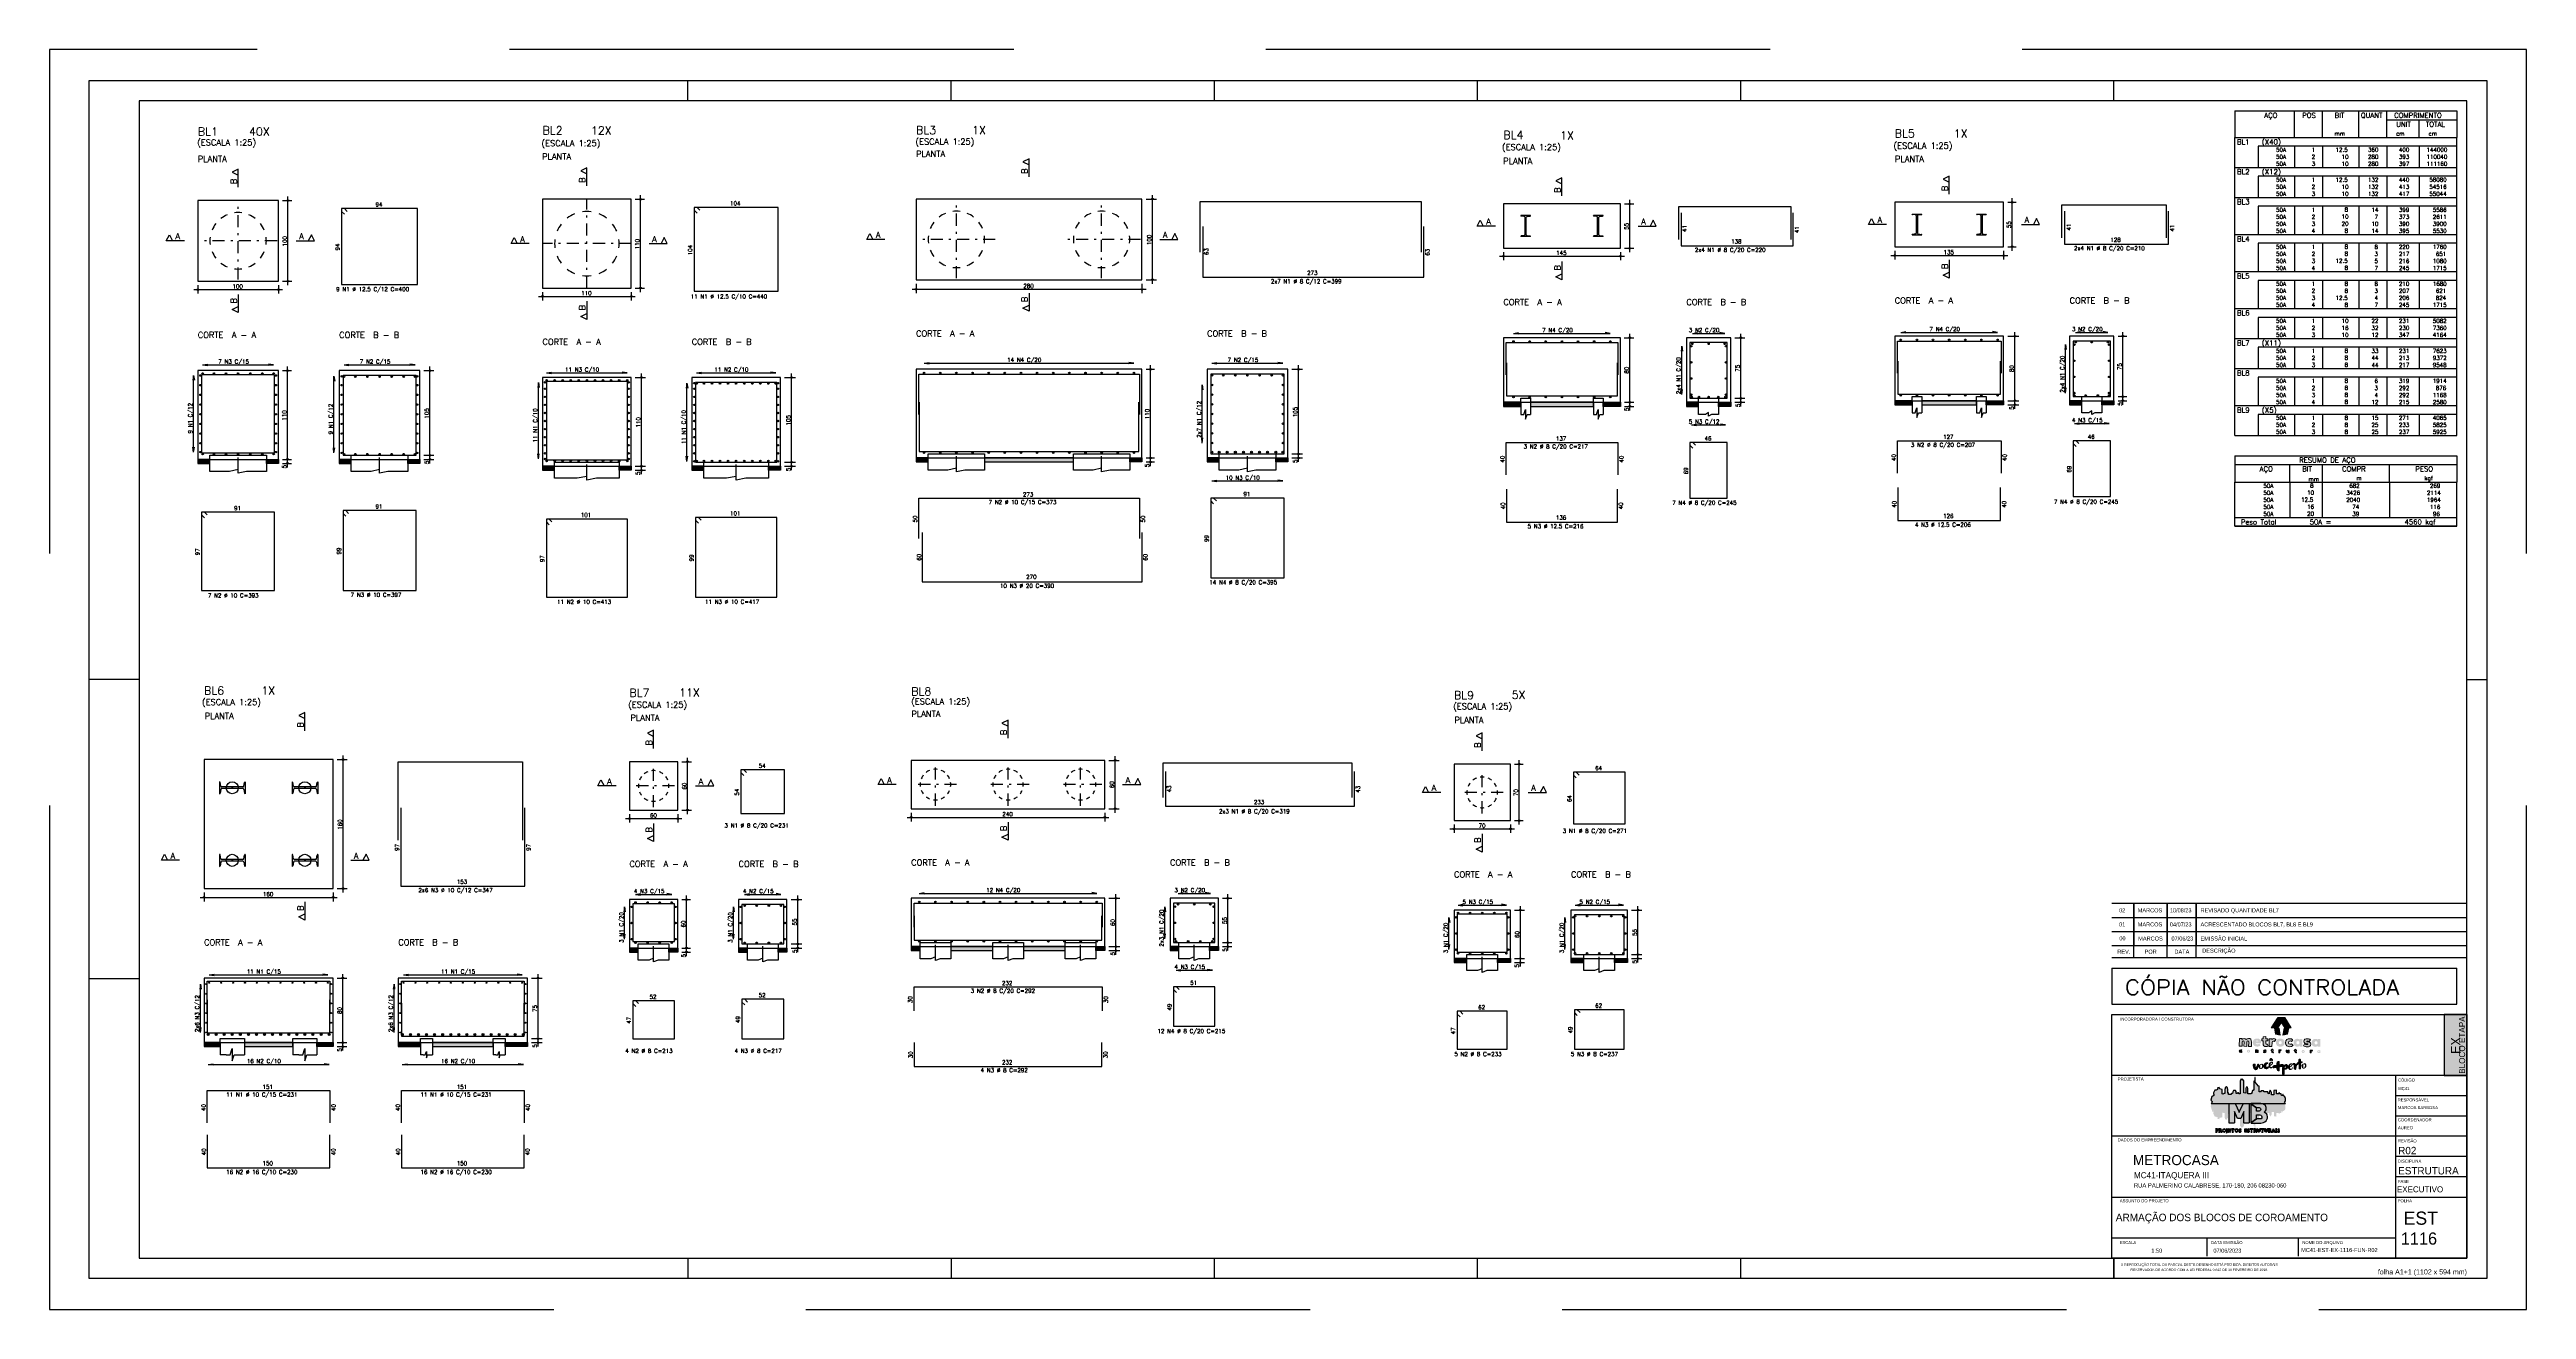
# Model space of a CAD drawing. Extents: x -37 to 86, y -2 to 60.
import ezdxf
from ezdxf.enums import TextEntityAlignment as Align

# ---------------------------------------------------------------- set-up
doc = ezdxf.new("R2010")
doc.units = 0
doc.header["$MEASUREMENT"] = 0
for name, pattern in [('CENTER', [2, 1.25, -0.25, 0.25, -0.25]), ('ESTILO_TQS_0003', [1.25, 0.6, -0.3, 0.05, -0.3]), ('HIDDEN', [0.375, 0.25, -0.125])]:
    doc.linetypes.add(name, pattern=pattern)
doc.layers.get('0').update_dxf_attribs({"linetype": 'CONTINUOUS'})
doc.layers.get('Defpoints').update_dxf_attribs({"linetype": 'CONTINUOUS'})
for name, color, linetype in [('_ARQUIVO', 7, 'CONTINUOUS'), ('ARQ-MAR', 2, 'CONTINUOUS'), ('ARQ_CAR', 7, 'CONTINUOUS'), ('ARQ_CAR-TXT', 7, 'CONTINUOUS'), ('ARQ_FOLHA', 7, 'CONTINUOUS'), ('ARQ_TXT-2', 2, 'CONTINUOUS'), ('ARQ_TXT-4', 4, 'CONTINUOUS'), ('ARQ_VISTA 0', 251, 'CONTINUOUS'), ('H7', 1, 'CONTINUOUS'), ('Layer 1', 7, 'CONTINUOUS'), ('PENA_01', 1, 'CONTINUOUS'), ('PENA_02', 2, 'CONTINUOUS'), ('PENA_03', 3, 'CONTINUOUS'), ('PENA_05', 5, 'CONTINUOUS'), ('PENA_06', 6, 'CONTINUOUS'), ('PENA_11', 252, 'CONTINUOUS'), ('PENA_12', 9, 'CONTINUOUS'), ('PSG-NV1-HTC-251', 251, 'CONTINUOUS'), ('PSG-NV2-FLH-SELO', 1, 'CONTINUOUS'), ('ver', 20, 'CONTINUOUS')]:
    doc.layers.add(name, color=color, linetype=linetype)
doc.styles.add('01-MILLEU', font='GOTHIC.TTF')
doc.styles.add('CARIMBO', font='romans.shx', dxfattribs={"height": 30})
doc.styles.add('R300', font='SIMPLEX.SHX', dxfattribs={"width": 1.1, "height": 5.5})
doc.styles.get("Standard").update_dxf_attribs({"font": 'ROMANS.SHX'})
doc.styles.add('TQS_ARIAL', font='arial.ttf')

# ---------------------------------------------------------------- blocks, each defined once
blk = doc.blocks.new('*U27')
at = {"layer": 'ARQ_CAR-TXT', "true_color": 0x58ba48}
h = blk.add_hatch(color=85, dxfattribs=at)
h.dxf.hatch_style = 1
h.paths.add_polyline_path([(-11.3, 0), (0, 0), (0, 30), (-11.3, 30)])
at = {"layer": 'ARQ_CAR', "color": 5}
blk.add_lwpolyline([(-11.3, 0), (0, 0), (0, 30), (-11.3, 30)], close=True, dxfattribs=at)
at = {"layer": 'ARQ_CAR-TXT', "color": 4, "style": '01-MILLEU'}
blk.add_text('EX', height=4.61, rotation=90, dxfattribs=at).set_placement((-3.3, 10.6))
at = {"layer": 'ARQ_TXT-2', "style": '01-MILLEU'}
blk.add_text('EXECUTIVO', height=2.95, dxfattribs=at).set_placement((-34.5, -57.6))
blk = doc.blocks.new('METROCASA')
at = {"layer": 'Layer 1', "true_color": 0xed1c24}
h = blk.add_hatch(color=240, dxfattribs=at)
h.dxf.hatch_style = 2
h.paths.add_polyline_path([(-1.29, 0.86), (-1.02, -0.59), (0.13, -0.85), (-0.13, 0.85)])
h.paths.add_polyline_path([(2.84, 0.94), (1.22, 3.51), (-0.37, 3.52), (1.27, 0.94)])
h.paths.add_polyline_path([(-2.08, 0.96), (-0.44, 0.95), (0.36, 2.19), (-0.45, 3.48)])
h.paths.add_polyline_path([(0.77, -0.85), (1.92, -0.6), (2.21, 0.84), (1.05, 0.84)])
at = {"layer": 'Layer 1', "true_color": 0x404041}
h = blk.add_hatch(color=250, dxfattribs=at)
h.dxf.hatch_style = 2
edge = h.paths.add_edge_path()
edge.add_spline(control_points=[(-3.66, -4.74), (-3.71, -4.74), (-3.72, -4.72), (-3.72, -4.71), (-3.72, -4.68), (-3.69, -4.68), (-3.66, -4.68), (-3.6, -4.68), (-3.52, -4.7), (-3.48, -4.72), (-3.48, -4.72), (-3.38, -4.57), (-3.38, -4.57), (-3.44, -4.52), (-3.54, -4.48), (-3.65, -4.48), (-3.81, -4.48), (-3.97, -4.54), (-3.97, -4.71), (-3.97, -4.87), (-3.81, -4.92), (-3.68, -4.93), (-3.63, -4.93), (-3.61, -4.94), (-3.61, -4.97), (-3.61, -4.99), (-3.63, -5), (-3.68, -5), (-3.73, -5), (-3.81, -4.99), (-3.92, -4.92), (-3.92, -4.92), (-4, -5.11), (-4, -5.11), (-3.92, -5.16), (-3.79, -5.2), (-3.67, -5.2), (-3.51, -5.2), (-3.36, -5.14), (-3.35, -4.97), (-3.35, -4.79), (-3.52, -4.75), (-3.66, -4.74)], knot_values=[0, 0, 0, 0, 1, 1, 1, 2, 2, 2, 3, 3, 3, 4, 4, 4, 5, 5, 5, 6, 6, 6, 7, 7, 7, 8, 8, 8, 9, 9, 9, 10, 10, 10, 11, 11, 11, 12, 12, 12, 13, 13, 13, 14, 14, 14, 14], degree=3, periodic=0)
edge = h.paths.add_edge_path()
edge.add_spline(control_points=[(-5.55, -4.47), (-5.62, -4.47), (-5.7, -4.5), (-5.76, -4.56), (-5.76, -4.56), (-5.77, -4.49), (-5.77, -4.49), (-5.77, -4.49), (-6, -4.49), (-6, -4.49), (-6, -4.49), (-6, -5.17), (-6, -5.17), (-6, -5.17), (-5.75, -5.17), (-5.75, -5.17), (-5.75, -5.17), (-5.75, -4.81), (-5.75, -4.81), (-5.75, -4.72), (-5.69, -4.68), (-5.63, -4.68), (-5.58, -4.68), (-5.54, -4.71), (-5.54, -4.79), (-5.54, -4.79), (-5.54, -5.17), (-5.54, -5.17), (-5.54, -5.17), (-5.29, -5.17), (-5.29, -5.17), (-5.29, -5.17), (-5.28, -4.79), (-5.28, -4.79), (-5.28, -4.55), (-5.4, -4.48), (-5.55, -4.47)], knot_values=[0, 0, 0, 0, 1, 1, 1, 2, 2, 2, 3, 3, 3, 4, 4, 4, 5, 5, 5, 6, 6, 6, 7, 7, 7, 8, 8, 8, 9, 9, 9, 10, 10, 10, 11, 11, 11, 12, 12, 12, 12], degree=3, periodic=0)
edge = h.paths.add_edge_path()
edge.add_spline(control_points=[(-7.69, -4.46), (-7.89, -4.46), (-8.08, -4.57), (-8.08, -4.82), (-8.08, -5.06), (-7.89, -5.17), (-7.69, -5.17), (-7.5, -5.18), (-7.3, -5.07), (-7.3, -4.82), (-7.3, -4.57), (-7.49, -4.47), (-7.69, -4.46)], knot_values=[0, 0, 0, 0, 1, 1, 1, 2, 2, 2, 3, 3, 3, 4, 4, 4, 4], degree=3, periodic=0)
edge = h.paths.add_edge_path()
edge.add_spline(control_points=[(-7.69, -4.97), (-7.78, -4.97), (-7.83, -4.9), (-7.83, -4.82), (-7.83, -4.74), (-7.78, -4.67), (-7.69, -4.67), (-7.6, -4.67), (-7.55, -4.74), (-7.55, -4.82), (-7.55, -4.9), (-7.61, -4.97), (-7.69, -4.97)], knot_values=[0, 0, 0, 0, 1, 1, 1, 2, 2, 2, 3, 3, 3, 4, 4, 4, 4], degree=3, periodic=0)
edge = h.paths.add_edge_path()
edge.add_spline(control_points=[(-9.57, -4.95), (-9.67, -4.95), (-9.72, -4.88), (-9.72, -4.81), (-9.72, -4.73), (-9.67, -4.66), (-9.57, -4.66), (-9.53, -4.66), (-9.49, -4.67), (-9.46, -4.71), (-9.46, -4.71), (-9.32, -4.56), (-9.32, -4.56), (-9.39, -4.49), (-9.49, -4.45), (-9.59, -4.45), (-9.78, -4.45), (-9.97, -4.56), (-9.97, -4.81), (-9.97, -5.06), (-9.78, -5.16), (-9.59, -5.16), (-9.48, -5.16), (-9.39, -5.12), (-9.3, -5.05), (-9.3, -5.05), (-9.45, -4.9), (-9.45, -4.9), (-9.48, -4.93), (-9.53, -4.95), (-9.57, -4.95)], knot_values=[0, 0, 0, 0, 1, 1, 1, 2, 2, 2, 3, 3, 3, 4, 4, 4, 5, 5, 5, 6, 6, 6, 7, 7, 7, 8, 8, 8, 9, 9, 9, 10, 10, 10, 10], degree=3, periodic=0)
edge = h.paths.add_edge_path()
edge.add_spline(control_points=[(-1.68, -5), (-1.72, -5), (-1.74, -4.98), (-1.74, -4.93), (-1.74, -4.93), (-1.74, -4.71), (-1.74, -4.71), (-1.74, -4.71), (-1.59, -4.71), (-1.59, -4.71), (-1.59, -4.71), (-1.59, -4.52), (-1.59, -4.52), (-1.59, -4.52), (-1.74, -4.52), (-1.74, -4.52), (-1.74, -4.52), (-1.74, -4.32), (-1.74, -4.32), (-1.74, -4.32), (-1.99, -4.34), (-1.99, -4.34), (-1.99, -4.34), (-1.99, -4.51), (-1.99, -4.51), (-1.99, -4.51), (-2.1, -4.51), (-2.1, -4.51), (-2.1, -4.51), (-2.1, -4.71), (-2.1, -4.71), (-2.1, -4.71), (-1.99, -4.71), (-1.99, -4.71), (-1.99, -4.71), (-1.99, -4.93), (-1.99, -4.93), (-2, -5.14), (-1.88, -5.21), (-1.74, -5.21), (-1.67, -5.21), (-1.61, -5.19), (-1.55, -5.16), (-1.55, -5.16), (-1.6, -4.97), (-1.6, -4.97), (-1.62, -4.99), (-1.65, -5), (-1.68, -5)], knot_values=[0, 0, 0, 0, 1, 1, 1, 2, 2, 2, 3, 3, 3, 4, 4, 4, 5, 5, 5, 6, 6, 6, 7, 7, 7, 8, 8, 8, 9, 9, 9, 10, 10, 10, 11, 11, 11, 12, 12, 12, 13, 13, 13, 14, 14, 14, 15, 15, 15, 16, 16, 16, 16], degree=3, periodic=0)
edge = h.paths.add_edge_path()
edge.add_spline(control_points=[(9.78, -4.57), (9.78, -4.57), (9.77, -4.65), (9.77, -4.65), (9.73, -4.59), (9.66, -4.56), (9.57, -4.56), (9.37, -4.56), (9.24, -4.71), (9.24, -4.91), (9.24, -5.11), (9.35, -5.25), (9.55, -5.26), (9.62, -5.27), (9.71, -5.24), (9.77, -5.18), (9.77, -5.18), (9.78, -5.25), (9.78, -5.25), (9.78, -5.25), (10.01, -5.25), (10.01, -5.25), (10.01, -5.25), (10.02, -4.57), (10.02, -4.57), (10.02, -4.57), (9.78, -4.57), (9.78, -4.57)], knot_values=[0, 0, 0, 0, 1, 1, 1, 2, 2, 2, 3, 3, 3, 4, 4, 4, 5, 5, 5, 6, 6, 6, 7, 7, 7, 8, 8, 8, 9, 9, 9, 9], degree=3, periodic=0)
edge = h.paths.add_edge_path()
edge.add_spline(control_points=[(9.62, -5.06), (9.55, -5.06), (9.49, -5), (9.49, -4.91), (9.49, -4.82), (9.55, -4.76), (9.62, -4.76), (9.71, -4.76), (9.76, -4.82), (9.76, -4.91), (9.76, -4.99), (9.71, -5.06), (9.62, -5.06)], knot_values=[0, 0, 0, 0, 1, 1, 1, 2, 2, 2, 3, 3, 3, 4, 4, 4, 4], degree=3, periodic=0)
edge = h.paths.add_edge_path()
edge.add_spline(control_points=[(7.69, -4.64), (7.69, -4.64), (7.68, -4.56), (7.68, -4.56), (7.68, -4.56), (7.45, -4.56), (7.45, -4.56), (7.45, -4.56), (7.45, -5.24), (7.45, -5.24), (7.45, -5.24), (7.7, -5.24), (7.7, -5.24), (7.7, -5.24), (7.7, -4.89), (7.7, -4.89), (7.7, -4.8), (7.76, -4.76), (7.82, -4.76), (7.86, -4.76), (7.89, -4.77), (7.93, -4.8), (7.93, -4.8), (8.04, -4.62), (8.04, -4.62), (7.99, -4.57), (7.93, -4.55), (7.86, -4.55), (7.79, -4.55), (7.73, -4.57), (7.69, -4.64)], knot_values=[0, 0, 0, 0, 1, 1, 1, 2, 2, 2, 3, 3, 3, 4, 4, 4, 5, 5, 5, 6, 6, 6, 7, 7, 7, 8, 8, 8, 9, 9, 9, 10, 10, 10, 10], degree=3, periodic=0)
edge = h.paths.add_edge_path()
edge.add_spline(control_points=[(5.76, -4.54), (5.56, -4.54), (5.37, -4.64), (5.37, -4.89), (5.37, -5.14), (5.56, -5.24), (5.75, -5.25), (5.95, -5.25), (6.14, -5.14), (6.14, -4.89), (6.15, -4.65), (5.96, -4.54), (5.76, -4.54)], knot_values=[0, 0, 0, 0, 1, 1, 1, 2, 2, 2, 3, 3, 3, 4, 4, 4, 4], degree=3, periodic=0)
edge = h.paths.add_edge_path()
edge.add_spline(control_points=[(5.76, -5.04), (5.67, -5.04), (5.62, -4.97), (5.62, -4.89), (5.62, -4.81), (5.67, -4.74), (5.76, -4.74), (5.85, -4.74), (5.9, -4.81), (5.9, -4.89), (5.9, -4.97), (5.84, -5.04), (5.76, -5.04)], knot_values=[0, 0, 0, 0, 1, 1, 1, 2, 2, 2, 3, 3, 3, 4, 4, 4, 4], degree=3, periodic=0)
edge = h.paths.add_edge_path()
edge.add_spline(control_points=[(4, -5.03), (3.96, -5.03), (3.94, -5.01), (3.93, -4.96), (3.93, -4.96), (3.94, -4.74), (3.94, -4.74), (3.94, -4.74), (4.09, -4.74), (4.09, -4.74), (4.09, -4.74), (4.09, -4.55), (4.09, -4.55), (4.09, -4.55), (3.94, -4.55), (3.94, -4.55), (3.94, -4.55), (3.94, -4.35), (3.94, -4.35), (3.94, -4.35), (3.69, -4.38), (3.69, -4.38), (3.69, -4.38), (3.69, -4.54), (3.69, -4.54), (3.69, -4.54), (3.58, -4.54), (3.58, -4.54), (3.58, -4.54), (3.58, -4.74), (3.58, -4.74), (3.58, -4.74), (3.69, -4.74), (3.69, -4.74), (3.69, -4.74), (3.68, -4.96), (3.68, -4.96), (3.68, -5.17), (3.8, -5.24), (3.93, -5.24), (4, -5.24), (4.07, -5.22), (4.13, -5.19), (4.13, -5.19), (4.08, -5), (4.08, -5), (4.05, -5.02), (4.03, -5.03), (4, -5.03)], knot_values=[0, 0, 0, 0, 1, 1, 1, 2, 2, 2, 3, 3, 3, 4, 4, 4, 5, 5, 5, 6, 6, 6, 7, 7, 7, 8, 8, 8, 9, 9, 9, 10, 10, 10, 11, 11, 11, 12, 12, 12, 13, 13, 13, 14, 14, 14, 15, 15, 15, 16, 16, 16, 16], degree=3, periodic=0)
edge = h.paths.add_edge_path()
edge.add_spline(control_points=[(2.03, -4.89), (2.03, -4.98), (1.97, -5.02), (1.91, -5.02), (1.87, -5.02), (1.82, -4.99), (1.82, -4.9), (1.82, -4.9), (1.82, -4.53), (1.82, -4.53), (1.82, -4.53), (1.57, -4.53), (1.57, -4.53), (1.57, -4.53), (1.57, -4.9), (1.57, -4.9), (1.57, -5.15), (1.69, -5.22), (1.83, -5.22), (1.9, -5.23), (1.99, -5.2), (2.05, -5.14), (2.05, -5.14), (2.06, -5.21), (2.06, -5.21), (2.06, -5.21), (2.28, -5.21), (2.28, -5.21), (2.28, -5.21), (2.28, -4.53), (2.28, -4.53), (2.28, -4.53), (2.03, -4.53), (2.03, -4.53), (2.03, -4.53), (2.03, -4.89), (2.03, -4.89)], knot_values=[0, 0, 0, 0, 1, 1, 1, 2, 2, 2, 3, 3, 3, 4, 4, 4, 5, 5, 5, 6, 6, 6, 7, 7, 7, 8, 8, 8, 9, 9, 9, 10, 10, 10, 11, 11, 11, 12, 12, 12, 12], degree=3, periodic=0)
edge = h.paths.add_edge_path()
edge.add_spline(control_points=[(-0.02, -4.59), (-0.02, -4.59), (-0.04, -4.52), (-0.04, -4.52), (-0.04, -4.52), (-0.26, -4.52), (-0.26, -4.52), (-0.26, -4.52), (-0.27, -5.2), (-0.27, -5.2), (-0.27, -5.2), (-0.02, -5.2), (-0.02, -5.2), (-0.02, -5.2), (-0.01, -4.85), (-0.01, -4.85), (-0.01, -4.76), (0.04, -4.72), (0.1, -4.72), (0.15, -4.72), (0.18, -4.73), (0.22, -4.76), (0.22, -4.76), (0.32, -4.58), (0.32, -4.58), (0.28, -4.53), (0.21, -4.51), (0.14, -4.5), (0.08, -4.5), (0.01, -4.53), (-0.02, -4.59)], knot_values=[0, 0, 0, 0, 1, 1, 1, 2, 2, 2, 3, 3, 3, 4, 4, 4, 5, 5, 5, 6, 6, 6, 7, 7, 7, 8, 8, 8, 9, 9, 9, 10, 10, 10, 10], degree=3, periodic=0)
at = {"layer": 'Layer 1', "true_color": 0xed1c24}
h = blk.add_hatch(color=240, dxfattribs=at)
h.dxf.hatch_style = 2
edge = h.paths.add_edge_path()
edge.add_spline(control_points=[(-1.94, -1.96), (-1.94, -1.96), (-1.98, -1.76), (-1.98, -1.76), (-1.98, -1.76), (-2.62, -1.75), (-2.62, -1.75), (-2.62, -1.75), (-2.63, -3.66), (-2.63, -3.66), (-2.63, -3.66), (-1.92, -3.66), (-1.92, -3.66), (-1.92, -3.66), (-1.91, -2.67), (-1.91, -2.67), (-1.91, -2.42), (-1.76, -2.31), (-1.58, -2.31), (-1.46, -2.31), (-1.38, -2.34), (-1.26, -2.43), (-1.26, -2.43), (-0.98, -1.92), (-0.98, -1.92), (-1.1, -1.79), (-1.28, -1.71), (-1.48, -1.71), (-1.66, -1.71), (-1.84, -1.79), (-1.94, -1.96)], knot_values=[0, 0, 0, 0, 1, 1, 1, 2, 2, 2, 3, 3, 3, 4, 4, 4, 5, 5, 5, 6, 6, 6, 7, 7, 7, 8, 8, 8, 9, 9, 9, 10, 10, 10, 10], degree=3, periodic=0)
edge = h.paths.add_edge_path()
edge.add_spline(control_points=[(-5.6, -1.69), (-6.11, -1.69), (-6.66, -1.99), (-6.66, -2.69), (-6.67, -3.38), (-6.16, -3.68), (-5.56, -3.68), (-5.23, -3.68), (-4.92, -3.58), (-4.69, -3.37), (-4.69, -3.37), (-5.04, -2.98), (-5.04, -2.98), (-5.16, -3.07), (-5.32, -3.13), (-5.53, -3.13), (-5.68, -3.13), (-5.9, -3.06), (-5.95, -2.89), (-5.95, -2.89), (-4.62, -2.89), (-4.62, -2.89), (-4.45, -2.14), (-4.92, -1.69), (-5.6, -1.69)], knot_values=[0, 0, 0, 0, 1, 1, 1, 2, 2, 2, 3, 3, 3, 4, 4, 4, 5, 5, 5, 6, 6, 6, 7, 7, 7, 8, 8, 8, 8], degree=3, periodic=0)
edge = h.paths.add_edge_path()
edge.add_spline(control_points=[(-5.94, -2.43), (-5.89, -2.12), (-5.27, -2.13), (-5.25, -2.43), (-5.25, -2.43), (-5.94, -2.43), (-5.94, -2.43)], knot_values=[0, 0, 0, 0, 1, 1, 1, 2, 2, 2, 2], degree=3, periodic=0)
edge = h.paths.add_edge_path()
edge.add_spline(control_points=[(4.86, -2), (4.76, -1.84), (4.58, -1.75), (4.31, -1.75), (3.75, -1.74), (3.38, -2.17), (3.38, -2.74), (3.37, -3.29), (3.68, -3.69), (4.24, -3.73), (4.45, -3.74), (4.71, -3.67), (4.87, -3.49), (4.87, -3.49), (4.9, -3.7), (4.9, -3.7), (4.9, -3.7), (5.56, -3.7), (5.56, -3.7), (5.56, -3.7), (5.57, -1.8), (5.57, -1.8), (5.57, -1.8), (4.9, -1.79), (4.9, -1.79), (4.9, -1.79), (4.86, -2), (4.86, -2)], knot_values=[0, 0, 0, 0, 1, 1, 1, 2, 2, 2, 3, 3, 3, 4, 4, 4, 5, 5, 5, 6, 6, 6, 7, 7, 7, 8, 8, 8, 9, 9, 9, 9], degree=3, periodic=0)
edge = h.paths.add_edge_path()
edge.add_spline(control_points=[(4.46, -3.16), (4.25, -3.16), (4.08, -3.01), (4.08, -2.74), (4.08, -2.47), (4.25, -2.32), (4.47, -2.32), (4.72, -2.32), (4.86, -2.49), (4.86, -2.74), (4.86, -2.97), (4.7, -3.16), (4.46, -3.16)], knot_values=[0, 0, 0, 0, 1, 1, 1, 2, 2, 2, 3, 3, 3, 4, 4, 4, 4], degree=3, periodic=0)
edge = h.paths.add_edge_path()
edge.add_spline(control_points=[(-7.68, -1.68), (-7.94, -1.68), (-8.15, -1.76), (-8.31, -1.95), (-8.4, -1.77), (-8.59, -1.69), (-8.78, -1.68), (-8.98, -1.68), (-9.19, -1.76), (-9.31, -1.92), (-9.31, -1.92), (-9.36, -1.72), (-9.36, -1.72), (-9.36, -1.72), (-9.95, -1.71), (-9.95, -1.71), (-9.95, -1.71), (-9.96, -3.62), (-9.96, -3.62), (-9.96, -3.62), (-9.26, -3.62), (-9.26, -3.62), (-9.26, -3.62), (-9.25, -2.58), (-9.25, -2.58), (-9.25, -2.37), (-9.12, -2.27), (-9, -2.27), (-8.87, -2.27), (-8.8, -2.35), (-8.8, -2.57), (-8.8, -2.57), (-8.81, -3.62), (-8.81, -3.62), (-8.81, -3.62), (-8.11, -3.63), (-8.11, -3.63), (-8.11, -3.63), (-8.1, -2.58), (-8.1, -2.58), (-8.1, -2.37), (-7.98, -2.29), (-7.86, -2.29), (-7.75, -2.29), (-7.66, -2.37), (-7.66, -2.57), (-7.66, -2.57), (-7.67, -3.63), (-7.67, -3.63), (-7.67, -3.63), (-6.96, -3.63), (-6.96, -3.63), (-6.96, -3.63), (-6.95, -2.57), (-6.95, -2.57), (-6.95, -1.94), (-7.26, -1.68), (-7.68, -1.68)], knot_values=[0, 0, 0, 0, 1, 1, 1, 2, 2, 2, 3, 3, 3, 4, 4, 4, 5, 5, 5, 6, 6, 6, 7, 7, 7, 8, 8, 8, 9, 9, 9, 10, 10, 10, 11, 11, 11, 12, 12, 12, 13, 13, 13, 14, 14, 14, 15, 15, 15, 16, 16, 16, 17, 17, 17, 18, 18, 18, 19, 19, 19, 19], degree=3, periodic=0)
edge = h.paths.add_edge_path()
edge.add_spline(control_points=[(-3.23, -3.11), (-3.34, -3.11), (-3.41, -3.06), (-3.42, -2.93), (-3.42, -2.93), (-3.41, -2.3), (-3.41, -2.3), (-3.41, -2.3), (-2.98, -2.3), (-2.98, -2.3), (-2.98, -2.3), (-2.98, -1.76), (-2.98, -1.76), (-2.98, -1.76), (-3.41, -1.76), (-3.41, -1.76), (-3.41, -1.76), (-3.4, -1.21), (-3.4, -1.21), (-3.4, -1.21), (-4.11, -1.28), (-4.11, -1.28), (-4.11, -1.28), (-4.11, -1.76), (-4.11, -1.76), (-4.11, -1.76), (-4.42, -1.75), (-4.42, -1.75), (-4.42, -1.75), (-4.42, -2.3), (-4.42, -2.3), (-4.42, -2.3), (-4.11, -2.3), (-4.11, -2.3), (-4.11, -2.3), (-4.12, -2.92), (-4.12, -2.92), (-4.13, -3.52), (-3.79, -3.69), (-3.42, -3.7), (-3.22, -3.7), (-3.03, -3.66), (-2.87, -3.57), (-2.87, -3.57), (-3.02, -3.05), (-3.02, -3.05), (-3.08, -3.09), (-3.16, -3.11), (-3.23, -3.11)], knot_values=[0, 0, 0, 0, 1, 1, 1, 2, 2, 2, 3, 3, 3, 4, 4, 4, 5, 5, 5, 6, 6, 6, 7, 7, 7, 8, 8, 8, 9, 9, 9, 10, 10, 10, 11, 11, 11, 12, 12, 12, 13, 13, 13, 14, 14, 14, 15, 15, 15, 16, 16, 16, 16], degree=3, periodic=0)
edge = h.paths.add_edge_path()
edge.add_spline(control_points=[(2.53, -3.13), (2.26, -3.13), (2.12, -2.94), (2.12, -2.74), (2.12, -2.5), (2.27, -2.3), (2.54, -2.3), (2.66, -2.3), (2.77, -2.35), (2.86, -2.44), (2.86, -2.44), (3.24, -2.04), (3.24, -2.04), (3.04, -1.84), (2.77, -1.74), (2.5, -1.74), (1.96, -1.73), (1.43, -2.04), (1.42, -2.73), (1.42, -3.44), (1.94, -3.72), (2.5, -3.72), (2.78, -3.72), (3.06, -3.6), (3.28, -3.4), (3.28, -3.4), (2.88, -2.98), (2.88, -2.98), (2.79, -3.08), (2.66, -3.13), (2.53, -3.13)], knot_values=[0, 0, 0, 0, 1, 1, 1, 2, 2, 2, 3, 3, 3, 4, 4, 4, 5, 5, 5, 6, 6, 6, 7, 7, 7, 8, 8, 8, 9, 9, 9, 10, 10, 10, 10], degree=3, periodic=0)
edge = h.paths.add_edge_path()
edge.add_spline(control_points=[(9.37, -1.82), (9.37, -1.82), (9.33, -2.02), (9.33, -2.02), (9.23, -1.87), (9.04, -1.77), (8.77, -1.77), (8.22, -1.77), (7.85, -2.2), (7.84, -2.76), (7.84, -3.31), (8.15, -3.71), (8.71, -3.75), (8.92, -3.76), (9.17, -3.7), (9.34, -3.51), (9.34, -3.51), (9.37, -3.72), (9.37, -3.72), (9.37, -3.72), (10.02, -3.72), (10.02, -3.72), (10.02, -3.72), (10.03, -1.82), (10.03, -1.82), (10.03, -1.82), (9.37, -1.82), (9.37, -1.82)], knot_values=[0, 0, 0, 0, 1, 1, 1, 2, 2, 2, 3, 3, 3, 4, 4, 4, 5, 5, 5, 6, 6, 6, 7, 7, 7, 8, 8, 8, 9, 9, 9, 9], degree=3, periodic=0)
edge = h.paths.add_edge_path()
edge.add_spline(control_points=[(8.93, -3.18), (8.71, -3.18), (8.55, -3.03), (8.55, -2.76), (8.55, -2.5), (8.72, -2.34), (8.93, -2.35), (9.18, -2.35), (9.32, -2.51), (9.32, -2.77), (9.32, -2.99), (9.17, -3.18), (8.93, -3.18)], knot_values=[0, 0, 0, 0, 1, 1, 1, 2, 2, 2, 3, 3, 3, 4, 4, 4, 4], degree=3, periodic=0)
edge = h.paths.add_edge_path()
edge.add_spline(control_points=[(6.78, -2.48), (6.66, -2.48), (6.63, -2.42), (6.63, -2.39), (6.63, -2.32), (6.7, -2.29), (6.8, -2.3), (6.96, -2.29), (7.18, -2.35), (7.28, -2.41), (7.28, -2.41), (7.58, -1.99), (7.58, -1.99), (7.4, -1.85), (7.12, -1.76), (6.81, -1.76), (6.36, -1.75), (5.93, -1.92), (5.93, -2.38), (5.92, -2.84), (6.37, -2.99), (6.74, -3), (6.88, -3.02), (6.94, -3.05), (6.94, -3.11), (6.94, -3.17), (6.87, -3.2), (6.75, -3.2), (6.59, -3.19), (6.36, -3.18), (6.07, -2.98), (6.07, -2.98), (5.84, -3.5), (5.84, -3.5), (6.05, -3.66), (6.43, -3.75), (6.76, -3.76), (7.22, -3.76), (7.65, -3.58), (7.65, -3.11), (7.65, -2.61), (7.17, -2.49), (6.78, -2.48)], knot_values=[0, 0, 0, 0, 1, 1, 1, 2, 2, 2, 3, 3, 3, 4, 4, 4, 5, 5, 5, 6, 6, 6, 7, 7, 7, 8, 8, 8, 9, 9, 9, 10, 10, 10, 11, 11, 11, 12, 12, 12, 13, 13, 13, 14, 14, 14, 14], degree=3, periodic=0)
edge = h.paths.add_edge_path()
edge.add_spline(control_points=[(0.13, -1.72), (-0.42, -1.72), (-0.95, -2.01), (-0.96, -2.72), (-0.96, -3.41), (-0.42, -3.71), (0.12, -3.72), (0.66, -3.72), (1.21, -3.42), (1.22, -2.73), (1.22, -2.03), (0.7, -1.73), (0.13, -1.72)], knot_values=[0, 0, 0, 0, 1, 1, 1, 2, 2, 2, 3, 3, 3, 4, 4, 4, 4], degree=3, periodic=0)
edge = h.paths.add_edge_path()
edge.add_spline(control_points=[(0.13, -3.13), (-0.12, -3.13), (-0.27, -2.94), (-0.26, -2.72), (-0.26, -2.5), (-0.12, -2.3), (0.13, -2.31), (0.38, -2.31), (0.52, -2.5), (0.52, -2.72), (0.52, -2.96), (0.37, -3.14), (0.13, -3.13)], knot_values=[0, 0, 0, 0, 1, 1, 1, 2, 2, 2, 3, 3, 3, 4, 4, 4, 4], degree=3, periodic=0)
at = {"layer": 'Layer 1', "true_color": 0x404041}
h = blk.add_hatch(color=250, dxfattribs=at)
h.dxf.hatch_style = 2
edge = h.paths.add_edge_path()
edge.add_spline(control_points=[(-2.43, -7.17), (-2.4, -7.16), (-2.38, -7.15), (-2.36, -7.14), (-2.33, -7.13), (-2.31, -7.11), (-2.3, -7.09), (-2.28, -7.07), (-2.26, -7.04), (-2.24, -7.01), (-2.22, -6.98), (-2.2, -6.95), (-2.17, -6.92), (-2.15, -6.93), (-2.11, -6.95), (-2.08, -6.98), (-2.05, -7.01), (-2.01, -7.04), (-1.98, -7.06), (-1.94, -7.09), (-1.9, -7.11), (-1.87, -7.13), (-1.84, -7.14), (-1.81, -7.14), (-1.78, -7.12), (-1.75, -7.1), (-1.75, -7.07), (-1.76, -7.02), (-1.78, -6.98), (-1.8, -6.94), (-1.84, -6.89), (-1.87, -6.84), (-1.91, -6.8), (-1.96, -6.76), (-2, -6.72), (-2.04, -6.69), (-2.07, -6.68), (-2.11, -6.66), (-2.15, -6.65), (-2.18, -6.64), (-2.21, -6.64), (-2.24, -6.64), (-2.26, -6.65), (-2.29, -6.66), (-2.31, -6.68), (-2.33, -6.71), (-2.35, -6.73), (-2.36, -6.77), (-2.38, -6.82), (-2.4, -6.84), (-2.41, -6.87), (-2.43, -6.91), (-2.44, -6.95), (-2.46, -6.99), (-2.47, -7.03), (-2.48, -7.07), (-2.48, -7.11), (-2.48, -7.14), (-2.47, -7.16), (-2.46, -7.18), (-2.43, -7.17)], knot_values=[0, 0, 0, 0, 1, 1, 1, 2, 2, 2, 3, 3, 3, 4, 4, 4, 5, 5, 5, 6, 6, 6, 7, 7, 7, 8, 8, 8, 9, 9, 9, 10, 10, 10, 11, 11, 11, 12, 12, 12, 13, 13, 13, 14, 14, 14, 15, 15, 15, 16, 16, 16, 17, 17, 17, 18, 18, 18, 19, 19, 19, 20, 20, 20, 20], degree=3, periodic=0)
edge = h.paths.add_edge_path()
edge.add_spline(control_points=[(-5.26, -8.04), (-5.28, -8.03), (-5.33, -8.05), (-5.4, -8.1), (-5.49, -8.17), (-5.55, -8.25), (-5.6, -8.35), (-5.65, -8.45), (-5.69, -8.55), (-5.71, -8.65), (-5.74, -8.76), (-5.76, -8.85), (-5.77, -8.93), (-5.78, -9.02), (-5.8, -9.07), (-5.81, -9.1), (-5.83, -9.13), (-5.85, -9.12), (-5.88, -9.08), (-5.91, -9.04), (-5.94, -8.98), (-5.97, -8.89), (-6, -8.8), (-6.02, -8.7), (-6.04, -8.57), (-6.05, -8.44), (-6.05, -8.3), (-6.03, -8.14), (-6.03, -8.11), (-6.04, -8.08), (-6.06, -8.06), (-6.09, -8.03), (-6.12, -8.01), (-6.16, -8), (-6.2, -7.98), (-6.25, -7.98), (-6.3, -7.98), (-6.35, -7.99), (-6.4, -8), (-6.45, -8.03), (-6.48, -8.05), (-6.5, -8.08), (-6.52, -8.13), (-6.53, -8.18), (-6.53, -8.24), (-6.53, -8.31), (-6.53, -8.38), (-6.52, -8.45), (-6.5, -8.52), (-6.49, -8.6), (-6.47, -8.67), (-6.45, -8.74), (-6.43, -8.81), (-6.41, -8.87), (-6.39, -8.93), (-6.36, -8.98), (-6.34, -9.03), (-6.32, -9.05), (-6.29, -9.1), (-6.26, -9.14), (-6.23, -9.18), (-6.19, -9.23), (-6.16, -9.27), (-6.11, -9.3), (-6.07, -9.34), (-6.02, -9.36), (-5.96, -9.37), (-5.9, -9.38), (-5.83, -9.38), (-5.75, -9.35), (-5.71, -9.34), (-5.67, -9.31), (-5.63, -9.25), (-5.58, -9.19), (-5.54, -9.12), (-5.51, -9.05), (-5.47, -8.98), (-5.44, -8.9), (-5.41, -8.82), (-5.38, -8.74), (-5.36, -8.67), (-5.34, -8.61), (-5.32, -8.53), (-5.29, -8.44), (-5.27, -8.36), (-5.25, -8.27), (-5.23, -8.2), (-5.23, -8.15), (-5.22, -8.09), (-5.23, -8.06), (-5.26, -8.04)], knot_values=[0, 0, 0, 0, 1, 1, 1, 2, 2, 2, 3, 3, 3, 4, 4, 4, 5, 5, 5, 6, 6, 6, 7, 7, 7, 8, 8, 8, 9, 9, 9, 10, 10, 10, 11, 11, 11, 12, 12, 12, 13, 13, 13, 14, 14, 14, 15, 15, 15, 16, 16, 16, 17, 17, 17, 18, 18, 18, 19, 19, 19, 20, 20, 20, 21, 21, 21, 22, 22, 22, 23, 23, 23, 24, 24, 24, 25, 25, 25, 26, 26, 26, 27, 27, 27, 28, 28, 28, 29, 29, 29, 30, 30, 30, 30], degree=3, periodic=0)
edge = h.paths.add_edge_path()
edge.add_spline(control_points=[(-1.57, -8.39), (-1.57, -8.35), (-1.58, -8.33), (-1.6, -8.33), (-1.62, -8.34), (-1.64, -8.36), (-1.66, -8.39), (-1.68, -8.43), (-1.71, -8.47), (-1.75, -8.52), (-1.78, -8.56), (-1.82, -8.61), (-1.87, -8.65), (-1.92, -8.7), (-1.99, -8.73), (-2.07, -8.75), (-2.11, -8.76), (-2.14, -8.76), (-2.17, -8.75), (-2.19, -8.74), (-2.22, -8.73), (-2.24, -8.72), (-2.26, -8.7), (-2.27, -8.68), (-2.28, -8.66), (-2.3, -8.64), (-2.31, -8.61), (-2.31, -8.59), (-2.33, -8.53), (-2.34, -8.45), (-2.33, -8.37), (-2.27, -8.37), (-2.2, -8.36), (-2.14, -8.33), (-2.08, -8.31), (-2.02, -8.28), (-1.96, -8.23), (-1.89, -8.19), (-1.83, -8.12), (-1.77, -8.03), (-1.71, -7.95), (-1.68, -7.87), (-1.66, -7.8), (-1.65, -7.72), (-1.65, -7.65), (-1.67, -7.59), (-1.69, -7.53), (-1.72, -7.48), (-1.77, -7.45), (-1.81, -7.41), (-1.87, -7.39), (-1.93, -7.39), (-2, -7.4), (-2.06, -7.41), (-2.13, -7.43), (-2.2, -7.44), (-2.26, -7.47), (-2.32, -7.5), (-2.38, -7.53), (-2.44, -7.57), (-2.49, -7.62), (-2.54, -7.67), (-2.58, -7.72), (-2.62, -7.78), (-2.66, -7.87), (-2.7, -7.94), (-2.72, -8.02), (-2.74, -8.1), (-2.75, -8.16), (-2.76, -8.22), (-2.77, -8.29), (-2.77, -8.36), (-2.76, -8.42), (-2.75, -8.52), (-2.72, -8.62), (-2.68, -8.71), (-2.65, -8.78), (-2.6, -8.86), (-2.54, -8.92), (-2.47, -8.99), (-2.39, -9.03), (-2.28, -9.05), (-2.17, -9.07), (-2.07, -9.07), (-1.98, -9.04), (-1.9, -9.01), (-1.83, -8.97), (-1.78, -8.91), (-1.72, -8.86), (-1.68, -8.8), (-1.64, -8.73), (-1.61, -8.66), (-1.59, -8.6), (-1.58, -8.54), (-1.57, -8.48), (-1.56, -8.43), (-1.57, -8.39)], knot_values=[0, 0, 0, 0, 1, 1, 1, 2, 2, 2, 3, 3, 3, 4, 4, 4, 5, 5, 5, 6, 6, 6, 7, 7, 7, 8, 8, 8, 9, 9, 9, 10, 10, 10, 11, 11, 11, 12, 12, 12, 13, 13, 13, 14, 14, 14, 15, 15, 15, 16, 16, 16, 17, 17, 17, 18, 18, 18, 19, 19, 19, 20, 20, 20, 21, 21, 21, 22, 22, 22, 23, 23, 23, 24, 24, 24, 25, 25, 25, 26, 26, 26, 27, 27, 27, 28, 28, 28, 29, 29, 29, 30, 30, 30, 31, 31, 31, 32, 32, 32, 32], degree=3, periodic=0)
edge = h.paths.add_edge_path()
edge.add_spline(control_points=[(-2.31, -8.07), (-2.31, -8.04), (-2.3, -8.01), (-2.29, -7.98), (-2.27, -7.95), (-2.25, -7.9), (-2.23, -7.85), (-2.2, -7.81), (-2.17, -7.77), (-2.14, -7.75), (-2.1, -7.72), (-2.07, -7.7), (-2.03, -7.69), (-1.99, -7.67), (-1.95, -7.66), (-1.91, -7.65), (-1.9, -7.67), (-1.91, -7.7), (-1.91, -7.72), (-1.92, -7.75), (-1.93, -7.78), (-1.94, -7.81), (-1.95, -7.85), (-1.97, -7.89), (-2.01, -7.94), (-2.04, -7.99), (-2.07, -8.02), (-2.11, -8.05), (-2.15, -8.07), (-2.18, -8.09), (-2.21, -8.1), (-2.25, -8.11), (-2.29, -8.12), (-2.32, -8.13), (-2.32, -8.11), (-2.32, -8.09), (-2.31, -8.07)], knot_values=[0, 0, 0, 0, 1, 1, 1, 2, 2, 2, 3, 3, 3, 4, 4, 4, 5, 5, 5, 6, 6, 6, 7, 7, 7, 8, 8, 8, 9, 9, 9, 10, 10, 10, 11, 11, 11, 12, 12, 12, 12], degree=3, periodic=0)
edge = h.paths.add_edge_path()
edge.add_spline(control_points=[(-4.11, -8.09), (-4.16, -8), (-4.24, -7.93), (-4.34, -7.88), (-4.36, -7.87), (-4.38, -7.87), (-4.39, -7.87), (-4.4, -7.88), (-4.41, -7.89), (-4.43, -7.9), (-4.45, -7.92), (-4.48, -7.93), (-4.52, -7.95), (-4.57, -7.97), (-4.64, -7.99), (-4.74, -8), (-4.84, -8.02), (-4.93, -8.06), (-5, -8.14), (-5.07, -8.21), (-5.12, -8.29), (-5.15, -8.39), (-5.18, -8.48), (-5.2, -8.59), (-5.19, -8.69), (-5.18, -8.8), (-5.16, -8.89), (-5.11, -8.98), (-5.06, -9.06), (-5, -9.13), (-4.91, -9.18), (-4.82, -9.23), (-4.72, -9.25), (-4.59, -9.24), (-4.49, -9.22), (-4.4, -9.19), (-4.32, -9.13), (-4.24, -9.07), (-4.18, -9), (-4.12, -8.92), (-4.07, -8.84), (-4.03, -8.75), (-4.01, -8.65), (-3.99, -8.55), (-3.99, -8.45), (-4, -8.36), (-4.02, -8.26), (-4.05, -8.17), (-4.11, -8.09)], knot_values=[0, 0, 0, 0, 1, 1, 1, 2, 2, 2, 3, 3, 3, 4, 4, 4, 5, 5, 5, 6, 6, 6, 7, 7, 7, 8, 8, 8, 9, 9, 9, 10, 10, 10, 11, 11, 11, 12, 12, 12, 13, 13, 13, 14, 14, 14, 15, 15, 15, 16, 16, 16, 16], degree=3, periodic=0)
edge = h.paths.add_edge_path()
edge.add_spline(control_points=[(-4.4, -8.7), (-4.42, -8.76), (-4.44, -8.82), (-4.46, -8.88), (-4.48, -8.94), (-4.51, -8.98), (-4.54, -9.02), (-4.57, -9.06), (-4.6, -9.08), (-4.63, -9.09), (-4.66, -9.1), (-4.68, -9.08), (-4.7, -9.05), (-4.73, -9.01), (-4.74, -8.96), (-4.76, -8.9), (-4.77, -8.84), (-4.77, -8.77), (-4.78, -8.7), (-4.78, -8.62), (-4.78, -8.55), (-4.78, -8.48), (-4.78, -8.41), (-4.77, -8.36), (-4.76, -8.3), (-4.75, -8.25), (-4.74, -8.22), (-4.73, -8.21), (-4.68, -8.16), (-4.64, -8.14), (-4.6, -8.14), (-4.55, -8.14), (-4.5, -8.17), (-4.44, -8.23), (-4.41, -8.25), (-4.4, -8.29), (-4.39, -8.34), (-4.37, -8.39), (-4.37, -8.44), (-4.37, -8.5), (-4.38, -8.57), (-4.39, -8.63), (-4.4, -8.7)], knot_values=[0, 0, 0, 0, 1, 1, 1, 2, 2, 2, 3, 3, 3, 4, 4, 4, 5, 5, 5, 6, 6, 6, 7, 7, 7, 8, 8, 8, 9, 9, 9, 10, 10, 10, 11, 11, 11, 12, 12, 12, 13, 13, 13, 14, 14, 14, 14], degree=3, periodic=0)
edge = h.paths.add_edge_path()
edge.add_spline(control_points=[(-2.78, -8.64), (-2.8, -8.64), (-2.82, -8.66), (-2.85, -8.69), (-2.88, -8.72), (-2.92, -8.74), (-2.96, -8.77), (-3, -8.79), (-3.05, -8.81), (-3.1, -8.82), (-3.15, -8.84), (-3.21, -8.83), (-3.28, -8.81), (-3.32, -8.8), (-3.36, -8.77), (-3.39, -8.72), (-3.41, -8.67), (-3.43, -8.6), (-3.44, -8.53), (-3.45, -8.46), (-3.45, -8.39), (-3.44, -8.31), (-3.43, -8.23), (-3.41, -8.15), (-3.39, -8.08), (-3.36, -8.01), (-3.32, -7.96), (-3.27, -7.93), (-3.23, -7.9), (-3.18, -7.88), (-3.13, -7.87), (-3.09, -7.86), (-3.05, -7.86), (-3.01, -7.86), (-2.98, -7.86), (-2.96, -7.86), (-2.95, -7.85), (-2.94, -7.83), (-2.95, -7.8), (-2.98, -7.76), (-3.02, -7.73), (-3.06, -7.7), (-3.12, -7.68), (-3.18, -7.67), (-3.25, -7.66), (-3.33, -7.67), (-3.41, -7.68), (-3.49, -7.72), (-3.58, -7.79), (-3.67, -7.86), (-3.74, -7.94), (-3.79, -8.03), (-3.84, -8.12), (-3.87, -8.21), (-3.89, -8.3), (-3.9, -8.39), (-3.9, -8.48), (-3.89, -8.57), (-3.88, -8.66), (-3.85, -8.74), (-3.82, -8.82), (-3.78, -8.89), (-3.73, -8.96), (-3.68, -9.01), (-3.62, -9.06), (-3.56, -9.1), (-3.49, -9.12), (-3.41, -9.14), (-3.34, -9.15), (-3.27, -9.14), (-3.21, -9.13), (-3.15, -9.11), (-3.09, -9.09), (-3.03, -9.06), (-2.98, -9.02), (-2.93, -8.98), (-2.89, -8.94), (-2.85, -8.9), (-2.82, -8.86), (-2.76, -8.78), (-2.73, -8.72), (-2.72, -8.68), (-2.72, -8.63), (-2.74, -8.62), (-2.78, -8.64)], knot_values=[0, 0, 0, 0, 1, 1, 1, 2, 2, 2, 3, 3, 3, 4, 4, 4, 5, 5, 5, 6, 6, 6, 7, 7, 7, 8, 8, 8, 9, 9, 9, 10, 10, 10, 11, 11, 11, 12, 12, 12, 13, 13, 13, 14, 14, 14, 15, 15, 15, 16, 16, 16, 17, 17, 17, 18, 18, 18, 19, 19, 19, 20, 20, 20, 21, 21, 21, 22, 22, 22, 23, 23, 23, 24, 24, 24, 25, 25, 25, 26, 26, 26, 27, 27, 27, 28, 28, 28, 28], degree=3, periodic=0)
at = {"layer": 'Layer 1', "true_color": 0x1b8e45}
h = blk.add_hatch(color=114, dxfattribs=at)
h.dxf.hatch_style = 2
edge = h.paths.add_edge_path()
edge.add_spline(control_points=[(0.79, -8.06), (0.59, -8.03), (-0.17, -8.19), (-0.17, -8.19), (-0.17, -8.19), (-0.11, -7.43), (-0.17, -7.33), (-0.22, -7.23), (-0.47, -7.45), (-0.61, -7.52), (-0.74, -7.59), (-0.74, -8.26), (-0.74, -8.26), (-0.74, -8.26), (-1.25, -8.38), (-1.45, -8.38), (-1.45, -8.43), (-1.45, -8.49), (-1.47, -8.56), (-1.48, -8.63), (-1.51, -8.7), (-1.54, -8.78), (-1.56, -8.82), (-1.58, -8.86), (-1.61, -8.89), (-1.61, -8.9), (-1.61, -8.9), (-1.6, -8.9), (-1.35, -8.97), (-0.75, -8.8), (-0.75, -8.8), (-0.75, -8.8), (-0.76, -9.13), (-0.67, -9.41), (-0.58, -9.69), (-0.21, -9.73), (-0.18, -9.61), (-0.15, -9.49), (-0.17, -8.73), (-0.17, -8.73), (-0.17, -8.73), (0.36, -8.62), (0.55, -8.6), (0.75, -8.58), (0.98, -8.09), (0.79, -8.06)], knot_values=[0, 0, 0, 0, 1, 1, 1, 2, 2, 2, 3, 3, 3, 4, 4, 4, 5, 5, 5, 6, 6, 6, 7, 7, 7, 8, 8, 8, 9, 9, 9, 10, 10, 10, 11, 11, 11, 12, 12, 12, 13, 13, 13, 14, 14, 14, 15, 15, 15, 15], degree=3, periodic=0)
at = {"layer": 'Layer 1', "true_color": 0x404041}
h = blk.add_hatch(color=250, dxfattribs=at)
h.dxf.hatch_style = 2
edge = h.paths.add_edge_path()
edge.add_spline(control_points=[(3.23, -8.73), (3.21, -8.72), (3.19, -8.73), (3.17, -8.77), (3.15, -8.81), (3.12, -8.85), (3.09, -8.9), (3.05, -8.95), (3.01, -9), (2.96, -9.05), (2.91, -9.1), (2.85, -9.13), (2.77, -9.15), (2.73, -9.16), (2.7, -9.16), (2.67, -9.16), (2.64, -9.15), (2.62, -9.14), (2.6, -9.13), (2.58, -9.11), (2.57, -9.09), (2.55, -9.07), (2.54, -9.05), (2.53, -9.03), (2.52, -9), (2.5, -8.94), (2.49, -8.87), (2.5, -8.79), (2.56, -8.79), (2.62, -8.77), (2.68, -8.74), (2.74, -8.72), (2.8, -8.68), (2.86, -8.64), (2.93, -8.59), (2.99, -8.52), (3.05, -8.43), (3.1, -8.35), (3.13, -8.27), (3.14, -8.2), (3.16, -8.12), (3.15, -8.05), (3.13, -7.99), (3.11, -7.94), (3.08, -7.89), (3.03, -7.85), (2.99, -7.82), (2.93, -7.8), (2.87, -7.81), (2.8, -7.81), (2.74, -7.82), (2.67, -7.84), (2.6, -7.86), (2.54, -7.89), (2.48, -7.92), (2.42, -7.96), (2.37, -8), (2.31, -8.05), (2.26, -8.09), (2.22, -8.15), (2.19, -8.21), (2.16, -8.27), (2.12, -8.34), (2.1, -8.42), (2.07, -8.5), (2.06, -8.58), (2.05, -8.66), (2.04, -8.75), (2.04, -8.83), (2.05, -8.92), (2.06, -9), (2.08, -9.08), (2.12, -9.15), (2.15, -9.23), (2.19, -9.29), (2.25, -9.34), (2.31, -9.39), (2.38, -9.43), (2.46, -9.44), (2.57, -9.47), (2.66, -9.47), (2.75, -9.44), (2.83, -9.42), (2.91, -9.38), (2.97, -9.33), (3.04, -9.28), (3.09, -9.22), (3.14, -9.16), (3.18, -9.09), (3.21, -9.02), (3.23, -8.96), (3.26, -8.9), (3.27, -8.85), (3.27, -8.81), (3.26, -8.76), (3.25, -8.74), (3.23, -8.73)], knot_values=[0, 0, 0, 0, 1, 1, 1, 2, 2, 2, 3, 3, 3, 4, 4, 4, 5, 5, 5, 6, 6, 6, 7, 7, 7, 8, 8, 8, 9, 9, 9, 10, 10, 10, 11, 11, 11, 12, 12, 12, 13, 13, 13, 14, 14, 14, 15, 15, 15, 16, 16, 16, 17, 17, 17, 18, 18, 18, 19, 19, 19, 20, 20, 20, 21, 21, 21, 22, 22, 22, 23, 23, 23, 24, 24, 24, 25, 25, 25, 26, 26, 26, 27, 27, 27, 28, 28, 28, 29, 29, 29, 30, 30, 30, 31, 31, 31, 32, 32, 32, 32], degree=3, periodic=0)
edge = h.paths.add_edge_path()
edge.add_spline(control_points=[(2.49, -8.48), (2.5, -8.45), (2.51, -8.43), (2.52, -8.39), (2.53, -8.35), (2.55, -8.31), (2.59, -8.27), (2.63, -8.21), (2.66, -8.16), (2.7, -8.13), (2.74, -8.1), (2.77, -8.08), (2.8, -8.07), (2.84, -8.06), (2.87, -8.05), (2.9, -8.06), (2.91, -8.08), (2.92, -8.11), (2.91, -8.14), (2.91, -8.16), (2.9, -8.19), (2.89, -8.23), (2.87, -8.27), (2.85, -8.3), (2.81, -8.34), (2.77, -8.39), (2.73, -8.42), (2.69, -8.45), (2.65, -8.47), (2.62, -8.49), (2.59, -8.51), (2.56, -8.52), (2.52, -8.53), (2.5, -8.54), (2.49, -8.53), (2.49, -8.5), (2.49, -8.48)], knot_values=[0, 0, 0, 0, 1, 1, 1, 2, 2, 2, 3, 3, 3, 4, 4, 4, 5, 5, 5, 6, 6, 6, 7, 7, 7, 8, 8, 8, 9, 9, 9, 10, 10, 10, 11, 11, 11, 12, 12, 12, 12], degree=3, periodic=0)
edge = h.paths.add_edge_path()
edge.add_spline(control_points=[(1.86, -8.24), (1.82, -8.2), (1.78, -8.18), (1.72, -8.16), (1.67, -8.14), (1.62, -8.13), (1.56, -8.13), (1.48, -8.13), (1.42, -8.15), (1.36, -8.18), (1.3, -8.22), (1.25, -8.26), (1.21, -8.3), (1.17, -8.34), (1.14, -8.38), (1.11, -8.42), (1.09, -8.46), (1.07, -8.48), (1.06, -8.5), (1.05, -8.51), (1.04, -8.51), (1.04, -8.48), (1.04, -8.46), (1.03, -8.43), (1.03, -8.39), (1.03, -8.35), (1.02, -8.31), (1.02, -8.27), (1.01, -8.26), (1.01, -8.25), (1.01, -8.24), (0.9, -8.44), (0.79, -8.63), (0.67, -8.81), (0.67, -8.82), (0.67, -8.83), (0.67, -8.84), (0.67, -8.98), (0.66, -9.12), (0.66, -9.26), (0.66, -9.4), (0.66, -9.54), (0.66, -9.67), (0.67, -9.81), (0.67, -9.93), (0.67, -10.04), (0.68, -10.15), (0.68, -10.24), (0.69, -10.31), (0.69, -10.38), (0.7, -10.42), (0.71, -10.43), (0.73, -10.45), (0.76, -10.47), (0.8, -10.49), (0.83, -10.51), (0.87, -10.52), (0.91, -10.53), (0.94, -10.53), (0.97, -10.52), (1, -10.51), (1.02, -10.49), (1.04, -10.46), (1.05, -10.41), (1.05, -10.38), (1.05, -10.33), (1.05, -10.25), (1.05, -10.17), (1.05, -10.07), (1.05, -9.96), (1.05, -9.86), (1.05, -9.74), (1.05, -9.62), (1.06, -9.49), (1.06, -9.38), (1.06, -9.26), (1.07, -9.14), (1.08, -9.04), (1.09, -8.94), (1.11, -8.84), (1.13, -8.77), (1.15, -8.71), (1.2, -8.59), (1.27, -8.5), (1.34, -8.46), (1.42, -8.41), (1.5, -8.42), (1.57, -8.48), (1.62, -8.51), (1.65, -8.55), (1.66, -8.6), (1.67, -8.65), (1.67, -8.7), (1.65, -8.75), (1.64, -8.8), (1.62, -8.85), (1.58, -8.9), (1.55, -8.94), (1.51, -8.98), (1.47, -9), (1.42, -9.03), (1.38, -9.05), (1.35, -9.07), (1.31, -9.09), (1.28, -9.11), (1.26, -9.12), (1.24, -9.13), (1.22, -9.15), (1.21, -9.16), (1.19, -9.17), (1.19, -9.19), (1.18, -9.21), (1.17, -9.24), (1.19, -9.26), (1.23, -9.27), (1.27, -9.27), (1.35, -9.25), (1.46, -9.22), (1.53, -9.2), (1.59, -9.17), (1.65, -9.14), (1.71, -9.11), (1.77, -9.06), (1.81, -9.02), (1.86, -8.97), (1.9, -8.91), (1.93, -8.84), (1.96, -8.77), (1.98, -8.7), (1.98, -8.61), (1.99, -8.53), (1.98, -8.46), (1.95, -8.4), (1.93, -8.33), (1.9, -8.28), (1.86, -8.24)], knot_values=[0, 0, 0, 0, 1, 1, 1, 2, 2, 2, 3, 3, 3, 4, 4, 4, 5, 5, 5, 6, 6, 6, 7, 7, 7, 8, 8, 8, 9, 9, 9, 10, 10, 10, 11, 11, 11, 12, 12, 12, 13, 13, 13, 14, 14, 14, 15, 15, 15, 16, 16, 16, 17, 17, 17, 18, 18, 18, 19, 19, 19, 20, 20, 20, 21, 21, 21, 22, 22, 22, 23, 23, 23, 24, 24, 24, 25, 25, 25, 26, 26, 26, 27, 27, 27, 28, 28, 28, 29, 29, 29, 30, 30, 30, 31, 31, 31, 32, 32, 32, 33, 33, 33, 34, 34, 34, 35, 35, 35, 36, 36, 36, 37, 37, 37, 38, 38, 38, 39, 39, 39, 40, 40, 40, 41, 41, 41, 42, 42, 42, 43, 43, 43, 44, 44, 44, 45, 45, 45, 45], degree=3, periodic=0)
edge = h.paths.add_edge_path()
edge.add_spline(control_points=[(6.57, -8.23), (6.55, -8.13), (6.51, -8.04), (6.46, -7.96), (6.41, -7.88), (6.33, -7.81), (6.23, -7.76), (6.2, -7.74), (6.19, -7.74), (6.18, -7.75), (6.17, -7.75), (6.16, -7.76), (6.14, -7.78), (6.12, -7.79), (6.09, -7.81), (6.05, -7.82), (6, -7.84), (5.93, -7.86), (5.84, -7.87), (5.73, -7.89), (5.64, -7.94), (5.57, -8.01), (5.5, -8.08), (5.45, -8.16), (5.42, -8.26), (5.39, -8.36), (5.38, -8.46), (5.38, -8.56), (5.39, -8.67), (5.42, -8.77), (5.46, -8.85), (5.51, -8.94), (5.57, -9), (5.66, -9.05), (5.75, -9.1), (5.85, -9.12), (5.98, -9.11), (6.08, -9.1), (6.17, -9.06), (6.25, -9), (6.33, -8.95), (6.39, -8.88), (6.44, -8.79), (6.5, -8.71), (6.53, -8.62), (6.56, -8.52), (6.58, -8.42), (6.58, -8.33), (6.57, -8.23)], knot_values=[0, 0, 0, 0, 1, 1, 1, 2, 2, 2, 3, 3, 3, 4, 4, 4, 5, 5, 5, 6, 6, 6, 7, 7, 7, 8, 8, 8, 9, 9, 9, 10, 10, 10, 11, 11, 11, 12, 12, 12, 13, 13, 13, 14, 14, 14, 15, 15, 15, 16, 16, 16, 16], degree=3, periodic=0)
edge = h.paths.add_edge_path()
edge.add_spline(control_points=[(6.17, -8.57), (6.15, -8.64), (6.13, -8.7), (6.11, -8.75), (6.09, -8.81), (6.06, -8.86), (6.03, -8.89), (6, -8.93), (5.97, -8.96), (5.94, -8.96), (5.91, -8.97), (5.89, -8.96), (5.87, -8.92), (5.84, -8.88), (5.83, -8.83), (5.82, -8.77), (5.8, -8.71), (5.8, -8.64), (5.79, -8.57), (5.79, -8.5), (5.79, -8.42), (5.79, -8.36), (5.8, -8.29), (5.8, -8.23), (5.81, -8.18), (5.82, -8.13), (5.83, -8.09), (5.84, -8.08), (5.89, -8.03), (5.93, -8.01), (5.97, -8.01), (6.02, -8.01), (6.07, -8.04), (6.13, -8.1), (6.15, -8.12), (6.17, -8.16), (6.18, -8.21), (6.19, -8.26), (6.2, -8.32), (6.19, -8.38), (6.19, -8.44), (6.18, -8.5), (6.17, -8.57)], knot_values=[0, 0, 0, 0, 1, 1, 1, 2, 2, 2, 3, 3, 3, 4, 4, 4, 5, 5, 5, 6, 6, 6, 7, 7, 7, 8, 8, 8, 9, 9, 9, 10, 10, 10, 11, 11, 11, 12, 12, 12, 13, 13, 13, 14, 14, 14, 14], degree=3, periodic=0)
edge = h.paths.add_edge_path()
edge.add_spline(control_points=[(5.46, -7.57), (5.5, -7.55), (5.52, -7.52), (5.52, -7.49), (5.52, -7.46), (5.5, -7.44), (5.46, -7.43), (5.42, -7.43), (5.38, -7.42), (5.33, -7.43), (5.27, -7.43), (5.2, -7.44), (5.13, -7.45), (5.13, -7.41), (5.13, -7.36), (5.12, -7.31), (5.12, -7.27), (5.12, -7.22), (5.12, -7.17), (5.12, -7.12), (5.11, -7.06), (5.11, -7.01), (5.11, -6.97), (5.09, -6.92), (5.05, -6.89), (5.02, -6.85), (4.98, -6.82), (4.93, -6.8), (4.89, -6.79), (4.85, -6.78), (4.81, -6.79), (4.77, -6.8), (4.75, -6.82), (4.74, -6.86), (4.73, -6.89), (4.73, -6.91), (4.73, -6.94), (4.72, -6.96), (4.72, -6.99), (4.72, -7.03), (4.72, -7.06), (4.72, -7.11), (4.72, -7.16), (4.73, -7.22), (4.73, -7.29), (4.73, -7.38), (4.73, -7.39), (4.73, -7.4), (4.72, -7.42), (4.72, -7.43), (4.72, -7.45), (4.72, -7.47), (4.72, -7.47), (4.72, -7.52), (4.72, -7.52), (4.65, -7.54), (4.6, -7.56), (4.55, -7.59), (4.5, -7.61), (4.46, -7.63), (4.43, -7.66), (4.39, -7.69), (4.38, -7.72), (4.39, -7.75), (4.4, -7.79), (4.42, -7.81), (4.46, -7.82), (4.49, -7.83), (4.53, -7.84), (4.58, -7.83), (4.63, -7.83), (4.68, -7.81), (4.74, -7.8), (4.74, -8.05), (4.74, -8.27), (4.75, -8.47), (4.75, -8.56), (4.75, -8.64), (4.76, -8.72), (4.76, -8.81), (4.76, -8.88), (4.77, -8.95), (4.78, -9.01), (4.79, -9.06), (4.8, -9.1), (4.81, -9.14), (4.82, -9.17), (4.83, -9.17), (4.86, -9.18), (4.89, -9.19), (4.92, -9.19), (4.95, -9.19), (4.98, -9.19), (5.01, -9.17), (5.03, -9.16), (5.06, -9.13), (5.08, -9.08), (5.11, -9.03), (5.12, -8.96), (5.14, -8.86), (5.14, -8.76), (5.15, -8.64), (5.15, -8.51), (5.15, -8.38), (5.15, -8.25), (5.15, -8.13), (5.15, -7.99), (5.14, -7.85), (5.14, -7.7), (5.21, -7.68), (5.27, -7.66), (5.33, -7.64), (5.38, -7.62), (5.42, -7.6), (5.46, -7.57)], knot_values=[0, 0, 0, 0, 1, 1, 1, 2, 2, 2, 3, 3, 3, 4, 4, 4, 5, 5, 5, 6, 6, 6, 7, 7, 7, 8, 8, 8, 9, 9, 9, 10, 10, 10, 11, 11, 11, 12, 12, 12, 13, 13, 13, 14, 14, 14, 15, 15, 15, 16, 16, 16, 17, 17, 17, 18, 18, 18, 19, 19, 19, 20, 20, 20, 21, 21, 21, 22, 22, 22, 23, 23, 23, 24, 24, 24, 25, 25, 25, 26, 26, 26, 27, 27, 27, 28, 28, 28, 29, 29, 29, 30, 30, 30, 31, 31, 31, 32, 32, 32, 33, 33, 33, 34, 34, 34, 35, 35, 35, 36, 36, 36, 37, 37, 37, 38, 38, 38, 38], degree=3, periodic=0)
edge = h.paths.add_edge_path()
edge.add_spline(control_points=[(4.51, -7.89), (4.44, -7.88), (4.37, -7.88), (4.3, -7.91), (4.23, -7.94), (4.17, -7.98), (4.11, -8.02), (4.05, -8.06), (3.98, -8.12), (3.92, -8.18), (3.91, -8.15), (3.9, -8.12), (3.88, -8.09), (3.86, -8.06), (3.84, -8.03), (3.81, -8), (3.78, -7.97), (3.74, -7.93), (3.7, -7.9), (3.65, -7.86), (3.59, -7.84), (3.53, -7.84), (3.48, -7.85), (3.43, -7.86), (3.38, -7.88), (3.33, -7.9), (3.3, -7.93), (3.27, -7.96), (3.24, -7.99), (3.23, -8.01), (3.24, -8.02), (3.25, -8.04), (3.26, -8.05), (3.27, -8.05), (3.28, -8.05), (3.3, -8.05), (3.31, -8.05), (3.33, -8.05), (3.35, -8.05), (3.37, -8.05), (3.39, -8.05), (3.41, -8.06), (3.43, -8.07), (3.46, -8.08), (3.48, -8.1), (3.5, -8.14), (3.51, -8.17), (3.52, -8.22), (3.53, -8.28), (3.54, -8.34), (3.54, -8.41), (3.54, -8.5), (3.54, -8.59), (3.54, -8.69), (3.53, -8.81), (3.53, -9), (3.55, -9.13), (3.59, -9.2), (3.63, -9.28), (3.69, -9.31), (3.77, -9.3), (3.84, -9.29), (3.9, -9.25), (3.94, -9.17), (3.98, -9.1), (4, -8.99), (4, -8.85), (4, -8.78), (4, -8.71), (4.01, -8.64), (4.02, -8.56), (4.03, -8.49), (4.06, -8.42), (4.08, -8.36), (4.11, -8.3), (4.16, -8.25), (4.21, -8.19), (4.27, -8.15), (4.34, -8.13), (4.38, -8.12), (4.42, -8.1), (4.44, -8.07), (4.47, -8.05), (4.5, -8.02), (4.51, -8), (4.53, -7.97), (4.54, -7.95), (4.54, -7.93), (4.54, -7.91), (4.53, -7.89), (4.51, -7.89)], knot_values=[0, 0, 0, 0, 1, 1, 1, 2, 2, 2, 3, 3, 3, 4, 4, 4, 5, 5, 5, 6, 6, 6, 7, 7, 7, 8, 8, 8, 9, 9, 9, 10, 10, 10, 11, 11, 11, 12, 12, 12, 13, 13, 13, 14, 14, 14, 15, 15, 15, 16, 16, 16, 17, 17, 17, 18, 18, 18, 19, 19, 19, 20, 20, 20, 21, 21, 21, 22, 22, 22, 23, 23, 23, 24, 24, 24, 25, 25, 25, 26, 26, 26, 27, 27, 27, 28, 28, 28, 29, 29, 29, 30, 30, 30, 30], degree=3, periodic=0)
at = {"layer": 'Layer 1', "lineweight": 0}
for points in [[(-2.08, 0.96), (-0.44, 0.95), (0.36, 2.19), (-0.45, 3.48), (-2.08, 0.96)], [(-1.29, 0.86), (-1.02, -0.59), (0.13, -0.85), (-0.13, 0.85), (-1.29, 0.86)], [(2.84, 0.94), (1.22, 3.51), (-0.37, 3.52), (1.27, 0.94), (2.84, 0.94)], [(0.77, -0.85), (1.92, -0.6), (2.21, 0.84), (1.05, 0.84), (0.77, -0.85)]]:
    blk.add_lwpolyline(points, dxfattribs=at)
for points, knots in [([(-9.57, -4.95), (-9.67, -4.95), (-9.72, -4.88), (-9.72, -4.81), (-9.72, -4.73), (-9.67, -4.66), (-9.57, -4.66), (-9.53, -4.66), (-9.49, -4.67), (-9.46, -4.71), (-9.46, -4.71), (-9.32, -4.56), (-9.32, -4.56), (-9.39, -4.49), (-9.49, -4.45), (-9.59, -4.45), (-9.78, -4.45), (-9.97, -4.56), (-9.97, -4.81), (-9.97, -5.06), (-9.78, -5.16), (-9.59, -5.16), (-9.48, -5.16), (-9.39, -5.12), (-9.3, -5.05), (-9.3, -5.05), (-9.45, -4.9), (-9.45, -4.9), (-9.48, -4.93), (-9.53, -4.95), (-9.57, -4.95)], [0, 0, 0, 0, 1, 1, 1, 2, 2, 2, 3, 3, 3, 4, 4, 4, 5, 5, 5, 6, 6, 6, 7, 7, 7, 8, 8, 8, 9, 9, 9, 10, 10, 10, 10]), ([(-7.68, -1.68), (-7.94, -1.68), (-8.15, -1.76), (-8.31, -1.95), (-8.4, -1.77), (-8.59, -1.69), (-8.78, -1.68), (-8.98, -1.68), (-9.19, -1.76), (-9.31, -1.92), (-9.31, -1.92), (-9.36, -1.72), (-9.36, -1.72), (-9.36, -1.72), (-9.95, -1.71), (-9.95, -1.71), (-9.95, -1.71), (-9.96, -3.62), (-9.96, -3.62), (-9.96, -3.62), (-9.26, -3.62), (-9.26, -3.62), (-9.26, -3.62), (-9.25, -2.58), (-9.25, -2.58), (-9.25, -2.37), (-9.12, -2.27), (-9, -2.27), (-8.87, -2.27), (-8.8, -2.35), (-8.8, -2.57), (-8.8, -2.57), (-8.81, -3.62), (-8.81, -3.62), (-8.81, -3.62), (-8.11, -3.63), (-8.11, -3.63), (-8.11, -3.63), (-8.1, -2.58), (-8.1, -2.58), (-8.1, -2.37), (-7.98, -2.29), (-7.86, -2.29), (-7.75, -2.29), (-7.66, -2.37), (-7.66, -2.57), (-7.66, -2.57), (-7.67, -3.63), (-7.67, -3.63), (-7.67, -3.63), (-6.96, -3.63), (-6.96, -3.63), (-6.96, -3.63), (-6.95, -2.57), (-6.95, -2.57), (-6.95, -1.94), (-7.26, -1.68), (-7.68, -1.68)], [0, 0, 0, 0, 1, 1, 1, 2, 2, 2, 3, 3, 3, 4, 4, 4, 5, 5, 5, 6, 6, 6, 7, 7, 7, 8, 8, 8, 9, 9, 9, 10, 10, 10, 11, 11, 11, 12, 12, 12, 13, 13, 13, 14, 14, 14, 15, 15, 15, 16, 16, 16, 17, 17, 17, 18, 18, 18, 19, 19, 19, 19]), ([(-5.55, -4.47), (-5.62, -4.47), (-5.7, -4.5), (-5.76, -4.56), (-5.76, -4.56), (-5.77, -4.49), (-5.77, -4.49), (-5.77, -4.49), (-6, -4.49), (-6, -4.49), (-6, -4.49), (-6, -5.17), (-6, -5.17), (-6, -5.17), (-5.75, -5.17), (-5.75, -5.17), (-5.75, -5.17), (-5.75, -4.81), (-5.75, -4.81), (-5.75, -4.72), (-5.69, -4.68), (-5.63, -4.68), (-5.58, -4.68), (-5.54, -4.71), (-5.54, -4.79), (-5.54, -4.79), (-5.54, -5.17), (-5.54, -5.17), (-5.54, -5.17), (-5.29, -5.17), (-5.29, -5.17), (-5.29, -5.17), (-5.28, -4.79), (-5.28, -4.79), (-5.28, -4.55), (-5.4, -4.48), (-5.55, -4.47)], [0, 0, 0, 0, 1, 1, 1, 2, 2, 2, 3, 3, 3, 4, 4, 4, 5, 5, 5, 6, 6, 6, 7, 7, 7, 8, 8, 8, 9, 9, 9, 10, 10, 10, 11, 11, 11, 12, 12, 12, 12]), ([(-3.23, -3.11), (-3.34, -3.11), (-3.41, -3.06), (-3.42, -2.93), (-3.42, -2.93), (-3.41, -2.3), (-3.41, -2.3), (-3.41, -2.3), (-2.98, -2.3), (-2.98, -2.3), (-2.98, -2.3), (-2.98, -1.76), (-2.98, -1.76), (-2.98, -1.76), (-3.41, -1.76), (-3.41, -1.76), (-3.41, -1.76), (-3.4, -1.21), (-3.4, -1.21), (-3.4, -1.21), (-4.11, -1.28), (-4.11, -1.28), (-4.11, -1.28), (-4.11, -1.76), (-4.11, -1.76), (-4.11, -1.76), (-4.42, -1.75), (-4.42, -1.75), (-4.42, -1.75), (-4.42, -2.3), (-4.42, -2.3), (-4.42, -2.3), (-4.11, -2.3), (-4.11, -2.3), (-4.11, -2.3), (-4.12, -2.92), (-4.12, -2.92), (-4.13, -3.52), (-3.79, -3.69), (-3.42, -3.7), (-3.22, -3.7), (-3.03, -3.66), (-2.87, -3.57), (-2.87, -3.57), (-3.02, -3.05), (-3.02, -3.05), (-3.08, -3.09), (-3.16, -3.11), (-3.23, -3.11)], [0, 0, 0, 0, 1, 1, 1, 2, 2, 2, 3, 3, 3, 4, 4, 4, 5, 5, 5, 6, 6, 6, 7, 7, 7, 8, 8, 8, 9, 9, 9, 10, 10, 10, 11, 11, 11, 12, 12, 12, 13, 13, 13, 14, 14, 14, 15, 15, 15, 16, 16, 16, 16]), ([(-3.66, -4.74), (-3.71, -4.74), (-3.72, -4.72), (-3.72, -4.71), (-3.72, -4.68), (-3.69, -4.68), (-3.66, -4.68), (-3.6, -4.68), (-3.52, -4.7), (-3.48, -4.72), (-3.48, -4.72), (-3.38, -4.57), (-3.38, -4.57), (-3.44, -4.52), (-3.54, -4.48), (-3.65, -4.48), (-3.81, -4.48), (-3.97, -4.54), (-3.97, -4.71), (-3.97, -4.87), (-3.81, -4.92), (-3.68, -4.93), (-3.63, -4.93), (-3.61, -4.94), (-3.61, -4.97), (-3.61, -4.99), (-3.63, -5), (-3.68, -5), (-3.73, -5), (-3.81, -4.99), (-3.92, -4.92), (-3.92, -4.92), (-4, -5.11), (-4, -5.11), (-3.92, -5.16), (-3.79, -5.2), (-3.67, -5.2), (-3.51, -5.2), (-3.36, -5.14), (-3.35, -4.97), (-3.35, -4.79), (-3.52, -4.75), (-3.66, -4.74)], [0, 0, 0, 0, 1, 1, 1, 2, 2, 2, 3, 3, 3, 4, 4, 4, 5, 5, 5, 6, 6, 6, 7, 7, 7, 8, 8, 8, 9, 9, 9, 10, 10, 10, 11, 11, 11, 12, 12, 12, 13, 13, 13, 14, 14, 14, 14]), ([(-1.94, -1.96), (-1.94, -1.96), (-1.98, -1.76), (-1.98, -1.76), (-1.98, -1.76), (-2.62, -1.75), (-2.62, -1.75), (-2.62, -1.75), (-2.63, -3.66), (-2.63, -3.66), (-2.63, -3.66), (-1.92, -3.66), (-1.92, -3.66), (-1.92, -3.66), (-1.91, -2.67), (-1.91, -2.67), (-1.91, -2.42), (-1.76, -2.31), (-1.58, -2.31), (-1.46, -2.31), (-1.38, -2.34), (-1.26, -2.43), (-1.26, -2.43), (-0.98, -1.92), (-0.98, -1.92), (-1.1, -1.79), (-1.28, -1.71), (-1.48, -1.71), (-1.66, -1.71), (-1.84, -1.79), (-1.94, -1.96)], [0, 0, 0, 0, 1, 1, 1, 2, 2, 2, 3, 3, 3, 4, 4, 4, 5, 5, 5, 6, 6, 6, 7, 7, 7, 8, 8, 8, 9, 9, 9, 10, 10, 10, 10]), ([(-1.68, -5), (-1.72, -5), (-1.74, -4.98), (-1.74, -4.93), (-1.74, -4.93), (-1.74, -4.71), (-1.74, -4.71), (-1.74, -4.71), (-1.59, -4.71), (-1.59, -4.71), (-1.59, -4.71), (-1.59, -4.52), (-1.59, -4.52), (-1.59, -4.52), (-1.74, -4.52), (-1.74, -4.52), (-1.74, -4.52), (-1.74, -4.32), (-1.74, -4.32), (-1.74, -4.32), (-1.99, -4.34), (-1.99, -4.34), (-1.99, -4.34), (-1.99, -4.51), (-1.99, -4.51), (-1.99, -4.51), (-2.1, -4.51), (-2.1, -4.51), (-2.1, -4.51), (-2.1, -4.71), (-2.1, -4.71), (-2.1, -4.71), (-1.99, -4.71), (-1.99, -4.71), (-1.99, -4.71), (-1.99, -4.93), (-1.99, -4.93), (-2, -5.14), (-1.88, -5.21), (-1.74, -5.21), (-1.67, -5.21), (-1.61, -5.19), (-1.55, -5.16), (-1.55, -5.16), (-1.6, -4.97), (-1.6, -4.97), (-1.62, -4.99), (-1.65, -5), (-1.68, -5)], [0, 0, 0, 0, 1, 1, 1, 2, 2, 2, 3, 3, 3, 4, 4, 4, 5, 5, 5, 6, 6, 6, 7, 7, 7, 8, 8, 8, 9, 9, 9, 10, 10, 10, 11, 11, 11, 12, 12, 12, 13, 13, 13, 14, 14, 14, 15, 15, 15, 16, 16, 16, 16]), ([(-0.02, -4.59), (-0.02, -4.59), (-0.04, -4.52), (-0.04, -4.52), (-0.04, -4.52), (-0.26, -4.52), (-0.26, -4.52), (-0.26, -4.52), (-0.27, -5.2), (-0.27, -5.2), (-0.27, -5.2), (-0.02, -5.2), (-0.02, -5.2), (-0.02, -5.2), (-0.01, -4.85), (-0.01, -4.85), (-0.01, -4.76), (0.04, -4.72), (0.1, -4.72), (0.15, -4.72), (0.18, -4.73), (0.22, -4.76), (0.22, -4.76), (0.32, -4.58), (0.32, -4.58), (0.28, -4.53), (0.21, -4.51), (0.14, -4.5), (0.08, -4.5), (0.01, -4.53), (-0.02, -4.59)], [0, 0, 0, 0, 1, 1, 1, 2, 2, 2, 3, 3, 3, 4, 4, 4, 5, 5, 5, 6, 6, 6, 7, 7, 7, 8, 8, 8, 9, 9, 9, 10, 10, 10, 10]), ([(2.53, -3.13), (2.26, -3.13), (2.12, -2.94), (2.12, -2.74), (2.12, -2.5), (2.27, -2.3), (2.54, -2.3), (2.66, -2.3), (2.77, -2.35), (2.86, -2.44), (2.86, -2.44), (3.24, -2.04), (3.24, -2.04), (3.04, -1.84), (2.77, -1.74), (2.5, -1.74), (1.96, -1.73), (1.43, -2.04), (1.42, -2.73), (1.42, -3.44), (1.94, -3.72), (2.5, -3.72), (2.78, -3.72), (3.06, -3.6), (3.28, -3.4), (3.28, -3.4), (2.88, -2.98), (2.88, -2.98), (2.79, -3.08), (2.66, -3.13), (2.53, -3.13)], [0, 0, 0, 0, 1, 1, 1, 2, 2, 2, 3, 3, 3, 4, 4, 4, 5, 5, 5, 6, 6, 6, 7, 7, 7, 8, 8, 8, 9, 9, 9, 10, 10, 10, 10]), ([(2.03, -4.89), (2.03, -4.98), (1.97, -5.02), (1.91, -5.02), (1.87, -5.02), (1.82, -4.99), (1.82, -4.9), (1.82, -4.9), (1.82, -4.53), (1.82, -4.53), (1.82, -4.53), (1.57, -4.53), (1.57, -4.53), (1.57, -4.53), (1.57, -4.9), (1.57, -4.9), (1.57, -5.15), (1.69, -5.22), (1.83, -5.22), (1.9, -5.23), (1.99, -5.2), (2.05, -5.14), (2.05, -5.14), (2.06, -5.21), (2.06, -5.21), (2.06, -5.21), (2.28, -5.21), (2.28, -5.21), (2.28, -5.21), (2.28, -4.53), (2.28, -4.53), (2.28, -4.53), (2.03, -4.53), (2.03, -4.53), (2.03, -4.53), (2.03, -4.89), (2.03, -4.89)], [0, 0, 0, 0, 1, 1, 1, 2, 2, 2, 3, 3, 3, 4, 4, 4, 5, 5, 5, 6, 6, 6, 7, 7, 7, 8, 8, 8, 9, 9, 9, 10, 10, 10, 11, 11, 11, 12, 12, 12, 12]), ([(4, -5.03), (3.96, -5.03), (3.94, -5.01), (3.93, -4.96), (3.93, -4.96), (3.94, -4.74), (3.94, -4.74), (3.94, -4.74), (4.09, -4.74), (4.09, -4.74), (4.09, -4.74), (4.09, -4.55), (4.09, -4.55), (4.09, -4.55), (3.94, -4.55), (3.94, -4.55), (3.94, -4.55), (3.94, -4.35), (3.94, -4.35), (3.94, -4.35), (3.69, -4.38), (3.69, -4.38), (3.69, -4.38), (3.69, -4.54), (3.69, -4.54), (3.69, -4.54), (3.58, -4.54), (3.58, -4.54), (3.58, -4.54), (3.58, -4.74), (3.58, -4.74), (3.58, -4.74), (3.69, -4.74), (3.69, -4.74), (3.69, -4.74), (3.68, -4.96), (3.68, -4.96), (3.68, -5.17), (3.8, -5.24), (3.93, -5.24), (4, -5.24), (4.07, -5.22), (4.13, -5.19), (4.13, -5.19), (4.08, -5), (4.08, -5), (4.05, -5.02), (4.03, -5.03), (4, -5.03)], [0, 0, 0, 0, 1, 1, 1, 2, 2, 2, 3, 3, 3, 4, 4, 4, 5, 5, 5, 6, 6, 6, 7, 7, 7, 8, 8, 8, 9, 9, 9, 10, 10, 10, 11, 11, 11, 12, 12, 12, 13, 13, 13, 14, 14, 14, 15, 15, 15, 16, 16, 16, 16]), ([(6.78, -2.48), (6.66, -2.48), (6.63, -2.42), (6.63, -2.39), (6.63, -2.32), (6.7, -2.29), (6.8, -2.3), (6.96, -2.29), (7.18, -2.35), (7.28, -2.41), (7.28, -2.41), (7.58, -1.99), (7.58, -1.99), (7.4, -1.85), (7.12, -1.76), (6.81, -1.76), (6.36, -1.75), (5.93, -1.92), (5.93, -2.38), (5.92, -2.84), (6.37, -2.99), (6.74, -3), (6.88, -3.02), (6.94, -3.05), (6.94, -3.11), (6.94, -3.17), (6.87, -3.2), (6.75, -3.2), (6.59, -3.19), (6.36, -3.18), (6.07, -2.98), (6.07, -2.98), (5.84, -3.5), (5.84, -3.5), (6.05, -3.66), (6.43, -3.75), (6.76, -3.76), (7.22, -3.76), (7.65, -3.58), (7.65, -3.11), (7.65, -2.61), (7.17, -2.49), (6.78, -2.48)], [0, 0, 0, 0, 1, 1, 1, 2, 2, 2, 3, 3, 3, 4, 4, 4, 5, 5, 5, 6, 6, 6, 7, 7, 7, 8, 8, 8, 9, 9, 9, 10, 10, 10, 11, 11, 11, 12, 12, 12, 13, 13, 13, 14, 14, 14, 14]), ([(7.69, -4.64), (7.69, -4.64), (7.68, -4.56), (7.68, -4.56), (7.68, -4.56), (7.45, -4.56), (7.45, -4.56), (7.45, -4.56), (7.45, -5.24), (7.45, -5.24), (7.45, -5.24), (7.7, -5.24), (7.7, -5.24), (7.7, -5.24), (7.7, -4.89), (7.7, -4.89), (7.7, -4.8), (7.76, -4.76), (7.82, -4.76), (7.86, -4.76), (7.89, -4.77), (7.93, -4.8), (7.93, -4.8), (8.04, -4.62), (8.04, -4.62), (7.99, -4.57), (7.93, -4.55), (7.86, -4.55), (7.79, -4.55), (7.73, -4.57), (7.69, -4.64)], [0, 0, 0, 0, 1, 1, 1, 2, 2, 2, 3, 3, 3, 4, 4, 4, 5, 5, 5, 6, 6, 6, 7, 7, 7, 8, 8, 8, 9, 9, 9, 10, 10, 10, 10]), ([(-5.26, -8.04), (-5.28, -8.03), (-5.33, -8.05), (-5.4, -8.1), (-5.49, -8.17), (-5.55, -8.25), (-5.6, -8.35), (-5.65, -8.45), (-5.69, -8.55), (-5.71, -8.65), (-5.74, -8.76), (-5.76, -8.85), (-5.77, -8.93), (-5.78, -9.02), (-5.8, -9.07), (-5.81, -9.1), (-5.83, -9.13), (-5.85, -9.12), (-5.88, -9.08), (-5.91, -9.04), (-5.94, -8.98), (-5.97, -8.89), (-6, -8.8), (-6.02, -8.7), (-6.04, -8.57), (-6.05, -8.44), (-6.05, -8.3), (-6.03, -8.14), (-6.03, -8.11), (-6.04, -8.08), (-6.06, -8.06), (-6.09, -8.03), (-6.12, -8.01), (-6.16, -8), (-6.2, -7.98), (-6.25, -7.98), (-6.3, -7.98), (-6.35, -7.99), (-6.4, -8), (-6.45, -8.03), (-6.48, -8.05), (-6.5, -8.08), (-6.52, -8.13), (-6.53, -8.18), (-6.53, -8.24), (-6.53, -8.31), (-6.53, -8.38), (-6.52, -8.45), (-6.5, -8.52), (-6.49, -8.6), (-6.47, -8.67), (-6.45, -8.74), (-6.43, -8.81), (-6.41, -8.87), (-6.39, -8.93), (-6.36, -8.98), (-6.34, -9.03), (-6.32, -9.05), (-6.29, -9.1), (-6.26, -9.14), (-6.23, -9.18), (-6.19, -9.23), (-6.16, -9.27), (-6.11, -9.3), (-6.07, -9.34), (-6.02, -9.36), (-5.96, -9.37), (-5.9, -9.38), (-5.83, -9.38), (-5.75, -9.35), (-5.71, -9.34), (-5.67, -9.31), (-5.63, -9.25), (-5.58, -9.19), (-5.54, -9.12), (-5.51, -9.05), (-5.47, -8.98), (-5.44, -8.9), (-5.41, -8.82), (-5.38, -8.74), (-5.36, -8.67), (-5.34, -8.61), (-5.32, -8.53), (-5.29, -8.44), (-5.27, -8.36), (-5.25, -8.27), (-5.23, -8.2), (-5.23, -8.15), (-5.22, -8.09), (-5.23, -8.06), (-5.26, -8.04)], [0, 0, 0, 0, 1, 1, 1, 2, 2, 2, 3, 3, 3, 4, 4, 4, 5, 5, 5, 6, 6, 6, 7, 7, 7, 8, 8, 8, 9, 9, 9, 10, 10, 10, 11, 11, 11, 12, 12, 12, 13, 13, 13, 14, 14, 14, 15, 15, 15, 16, 16, 16, 17, 17, 17, 18, 18, 18, 19, 19, 19, 20, 20, 20, 21, 21, 21, 22, 22, 22, 23, 23, 23, 24, 24, 24, 25, 25, 25, 26, 26, 26, 27, 27, 27, 28, 28, 28, 29, 29, 29, 30, 30, 30, 30]), ([(-2.78, -8.64), (-2.8, -8.64), (-2.82, -8.66), (-2.85, -8.69), (-2.88, -8.72), (-2.92, -8.74), (-2.96, -8.77), (-3, -8.79), (-3.05, -8.81), (-3.1, -8.82), (-3.15, -8.84), (-3.21, -8.83), (-3.28, -8.81), (-3.32, -8.8), (-3.36, -8.77), (-3.39, -8.72), (-3.41, -8.67), (-3.43, -8.6), (-3.44, -8.53), (-3.45, -8.46), (-3.45, -8.39), (-3.44, -8.31), (-3.43, -8.23), (-3.41, -8.15), (-3.39, -8.08), (-3.36, -8.01), (-3.32, -7.96), (-3.27, -7.93), (-3.23, -7.9), (-3.18, -7.88), (-3.13, -7.87), (-3.09, -7.86), (-3.05, -7.86), (-3.01, -7.86), (-2.98, -7.86), (-2.96, -7.86), (-2.95, -7.85), (-2.94, -7.83), (-2.95, -7.8), (-2.98, -7.76), (-3.02, -7.73), (-3.06, -7.7), (-3.12, -7.68), (-3.18, -7.67), (-3.25, -7.66), (-3.33, -7.67), (-3.41, -7.68), (-3.49, -7.72), (-3.58, -7.79), (-3.67, -7.86), (-3.74, -7.94), (-3.79, -8.03), (-3.84, -8.12), (-3.87, -8.21), (-3.89, -8.3), (-3.9, -8.39), (-3.9, -8.48), (-3.89, -8.57), (-3.88, -8.66), (-3.85, -8.74), (-3.82, -8.82), (-3.78, -8.89), (-3.73, -8.96), (-3.68, -9.01), (-3.62, -9.06), (-3.56, -9.1), (-3.49, -9.12), (-3.41, -9.14), (-3.34, -9.15), (-3.27, -9.14), (-3.21, -9.13), (-3.15, -9.11), (-3.09, -9.09), (-3.03, -9.06), (-2.98, -9.02), (-2.93, -8.98), (-2.89, -8.94), (-2.85, -8.9), (-2.82, -8.86), (-2.76, -8.78), (-2.73, -8.72), (-2.72, -8.68), (-2.72, -8.63), (-2.74, -8.62), (-2.78, -8.64)], [0, 0, 0, 0, 1, 1, 1, 2, 2, 2, 3, 3, 3, 4, 4, 4, 5, 5, 5, 6, 6, 6, 7, 7, 7, 8, 8, 8, 9, 9, 9, 10, 10, 10, 11, 11, 11, 12, 12, 12, 13, 13, 13, 14, 14, 14, 15, 15, 15, 16, 16, 16, 17, 17, 17, 18, 18, 18, 19, 19, 19, 20, 20, 20, 21, 21, 21, 22, 22, 22, 23, 23, 23, 24, 24, 24, 25, 25, 25, 26, 26, 26, 27, 27, 27, 28, 28, 28, 28]), ([(-2.43, -7.17), (-2.4, -7.16), (-2.38, -7.15), (-2.36, -7.14), (-2.33, -7.13), (-2.31, -7.11), (-2.3, -7.09), (-2.28, -7.07), (-2.26, -7.04), (-2.24, -7.01), (-2.22, -6.98), (-2.2, -6.95), (-2.17, -6.92), (-2.15, -6.93), (-2.11, -6.95), (-2.08, -6.98), (-2.05, -7.01), (-2.01, -7.04), (-1.98, -7.06), (-1.94, -7.09), (-1.9, -7.11), (-1.87, -7.13), (-1.84, -7.14), (-1.81, -7.14), (-1.78, -7.12), (-1.75, -7.1), (-1.75, -7.07), (-1.76, -7.02), (-1.78, -6.98), (-1.8, -6.94), (-1.84, -6.89), (-1.87, -6.84), (-1.91, -6.8), (-1.96, -6.76), (-2, -6.72), (-2.04, -6.69), (-2.07, -6.68), (-2.11, -6.66), (-2.15, -6.65), (-2.18, -6.64), (-2.21, -6.64), (-2.24, -6.64), (-2.26, -6.65), (-2.29, -6.66), (-2.31, -6.68), (-2.33, -6.71), (-2.35, -6.73), (-2.36, -6.77), (-2.38, -6.82), (-2.4, -6.84), (-2.41, -6.87), (-2.43, -6.91), (-2.44, -6.95), (-2.46, -6.99), (-2.47, -7.03), (-2.48, -7.07), (-2.48, -7.11), (-2.48, -7.14), (-2.47, -7.16), (-2.46, -7.18), (-2.43, -7.17)], [0, 0, 0, 0, 1, 1, 1, 2, 2, 2, 3, 3, 3, 4, 4, 4, 5, 5, 5, 6, 6, 6, 7, 7, 7, 8, 8, 8, 9, 9, 9, 10, 10, 10, 11, 11, 11, 12, 12, 12, 13, 13, 13, 14, 14, 14, 15, 15, 15, 16, 16, 16, 17, 17, 17, 18, 18, 18, 19, 19, 19, 20, 20, 20, 20]), ([(0.79, -8.06), (0.59, -8.03), (-0.17, -8.19), (-0.17, -8.19), (-0.17, -8.19), (-0.11, -7.43), (-0.17, -7.33), (-0.22, -7.23), (-0.47, -7.45), (-0.61, -7.52), (-0.74, -7.59), (-0.74, -8.26), (-0.74, -8.26), (-0.74, -8.26), (-1.25, -8.38), (-1.45, -8.38), (-1.45, -8.43), (-1.45, -8.49), (-1.47, -8.56), (-1.48, -8.63), (-1.51, -8.7), (-1.54, -8.78), (-1.56, -8.82), (-1.58, -8.86), (-1.61, -8.89), (-1.61, -8.9), (-1.61, -8.9), (-1.6, -8.9), (-1.35, -8.97), (-0.75, -8.8), (-0.75, -8.8), (-0.75, -8.8), (-0.76, -9.13), (-0.67, -9.41), (-0.58, -9.69), (-0.21, -9.73), (-0.18, -9.61), (-0.15, -9.49), (-0.17, -8.73), (-0.17, -8.73), (-0.17, -8.73), (0.36, -8.62), (0.55, -8.6), (0.75, -8.58), (0.98, -8.09), (0.79, -8.06)], [0, 0, 0, 0, 1, 1, 1, 2, 2, 2, 3, 3, 3, 4, 4, 4, 5, 5, 5, 6, 6, 6, 7, 7, 7, 8, 8, 8, 9, 9, 9, 10, 10, 10, 11, 11, 11, 12, 12, 12, 13, 13, 13, 14, 14, 14, 15, 15, 15, 15]), ([(1.86, -8.24), (1.82, -8.2), (1.78, -8.18), (1.72, -8.16), (1.67, -8.14), (1.62, -8.13), (1.56, -8.13), (1.48, -8.13), (1.42, -8.15), (1.36, -8.18), (1.3, -8.22), (1.25, -8.26), (1.21, -8.3), (1.17, -8.34), (1.14, -8.38), (1.11, -8.42), (1.09, -8.46), (1.07, -8.48), (1.06, -8.5), (1.05, -8.51), (1.04, -8.51), (1.04, -8.48), (1.04, -8.46), (1.03, -8.43), (1.03, -8.39), (1.03, -8.35), (1.02, -8.31), (1.02, -8.27), (1.01, -8.26), (1.01, -8.25), (1.01, -8.24), (0.9, -8.44), (0.79, -8.63), (0.67, -8.81), (0.67, -8.82), (0.67, -8.83), (0.67, -8.84), (0.67, -8.98), (0.66, -9.12), (0.66, -9.26), (0.66, -9.4), (0.66, -9.54), (0.66, -9.67), (0.67, -9.81), (0.67, -9.93), (0.67, -10.04), (0.68, -10.15), (0.68, -10.24), (0.69, -10.31), (0.69, -10.38), (0.7, -10.42), (0.71, -10.43), (0.73, -10.45), (0.76, -10.47), (0.8, -10.49), (0.83, -10.51), (0.87, -10.52), (0.91, -10.53), (0.94, -10.53), (0.97, -10.52), (1, -10.51), (1.02, -10.49), (1.04, -10.46), (1.05, -10.41), (1.05, -10.38), (1.05, -10.33), (1.05, -10.25), (1.05, -10.17), (1.05, -10.07), (1.05, -9.96), (1.05, -9.86), (1.05, -9.74), (1.05, -9.62), (1.06, -9.49), (1.06, -9.38), (1.06, -9.26), (1.07, -9.14), (1.08, -9.04), (1.09, -8.94), (1.11, -8.84), (1.13, -8.77), (1.15, -8.71), (1.2, -8.59), (1.27, -8.5), (1.34, -8.46), (1.42, -8.41), (1.5, -8.42), (1.57, -8.48), (1.62, -8.51), (1.65, -8.55), (1.66, -8.6), (1.67, -8.65), (1.67, -8.7), (1.65, -8.75), (1.64, -8.8), (1.62, -8.85), (1.58, -8.9), (1.55, -8.94), (1.51, -8.98), (1.47, -9), (1.42, -9.03), (1.38, -9.05), (1.35, -9.07), (1.31, -9.09), (1.28, -9.11), (1.26, -9.12), (1.24, -9.13), (1.22, -9.15), (1.21, -9.16), (1.19, -9.17), (1.19, -9.19), (1.18, -9.21), (1.17, -9.24), (1.19, -9.26), (1.23, -9.27), (1.27, -9.27), (1.35, -9.25), (1.46, -9.22), (1.53, -9.2), (1.59, -9.17), (1.65, -9.14), (1.71, -9.11), (1.77, -9.06), (1.81, -9.02), (1.86, -8.97), (1.9, -8.91), (1.93, -8.84), (1.96, -8.77), (1.98, -8.7), (1.98, -8.61), (1.99, -8.53), (1.98, -8.46), (1.95, -8.4), (1.93, -8.33), (1.9, -8.28), (1.86, -8.24)], [0, 0, 0, 0, 1, 1, 1, 2, 2, 2, 3, 3, 3, 4, 4, 4, 5, 5, 5, 6, 6, 6, 7, 7, 7, 8, 8, 8, 9, 9, 9, 10, 10, 10, 11, 11, 11, 12, 12, 12, 13, 13, 13, 14, 14, 14, 15, 15, 15, 16, 16, 16, 17, 17, 17, 18, 18, 18, 19, 19, 19, 20, 20, 20, 21, 21, 21, 22, 22, 22, 23, 23, 23, 24, 24, 24, 25, 25, 25, 26, 26, 26, 27, 27, 27, 28, 28, 28, 29, 29, 29, 30, 30, 30, 31, 31, 31, 32, 32, 32, 33, 33, 33, 34, 34, 34, 35, 35, 35, 36, 36, 36, 37, 37, 37, 38, 38, 38, 39, 39, 39, 40, 40, 40, 41, 41, 41, 42, 42, 42, 43, 43, 43, 44, 44, 44, 45, 45, 45, 45]), ([(4.51, -7.89), (4.44, -7.88), (4.37, -7.88), (4.3, -7.91), (4.23, -7.94), (4.17, -7.98), (4.11, -8.02), (4.05, -8.06), (3.98, -8.12), (3.92, -8.18), (3.91, -8.15), (3.9, -8.12), (3.88, -8.09), (3.86, -8.06), (3.84, -8.03), (3.81, -8), (3.78, -7.97), (3.74, -7.93), (3.7, -7.9), (3.65, -7.86), (3.59, -7.84), (3.53, -7.84), (3.48, -7.85), (3.43, -7.86), (3.38, -7.88), (3.33, -7.9), (3.3, -7.93), (3.27, -7.96), (3.24, -7.99), (3.23, -8.01), (3.24, -8.02), (3.25, -8.04), (3.26, -8.05), (3.27, -8.05), (3.28, -8.05), (3.3, -8.05), (3.31, -8.05), (3.33, -8.05), (3.35, -8.05), (3.37, -8.05), (3.39, -8.05), (3.41, -8.06), (3.43, -8.07), (3.46, -8.08), (3.48, -8.1), (3.5, -8.14), (3.51, -8.17), (3.52, -8.22), (3.53, -8.28), (3.54, -8.34), (3.54, -8.41), (3.54, -8.5), (3.54, -8.59), (3.54, -8.69), (3.53, -8.81), (3.53, -9), (3.55, -9.13), (3.59, -9.2), (3.63, -9.28), (3.69, -9.31), (3.77, -9.3), (3.84, -9.29), (3.9, -9.25), (3.94, -9.17), (3.98, -9.1), (4, -8.99), (4, -8.85), (4, -8.78), (4, -8.71), (4.01, -8.64), (4.02, -8.56), (4.03, -8.49), (4.06, -8.42), (4.08, -8.36), (4.11, -8.3), (4.16, -8.25), (4.21, -8.19), (4.27, -8.15), (4.34, -8.13), (4.38, -8.12), (4.42, -8.1), (4.44, -8.07), (4.47, -8.05), (4.5, -8.02), (4.51, -8), (4.53, -7.97), (4.54, -7.95), (4.54, -7.93), (4.54, -7.91), (4.53, -7.89), (4.51, -7.89)], [0, 0, 0, 0, 1, 1, 1, 2, 2, 2, 3, 3, 3, 4, 4, 4, 5, 5, 5, 6, 6, 6, 7, 7, 7, 8, 8, 8, 9, 9, 9, 10, 10, 10, 11, 11, 11, 12, 12, 12, 13, 13, 13, 14, 14, 14, 15, 15, 15, 16, 16, 16, 17, 17, 17, 18, 18, 18, 19, 19, 19, 20, 20, 20, 21, 21, 21, 22, 22, 22, 23, 23, 23, 24, 24, 24, 25, 25, 25, 26, 26, 26, 27, 27, 27, 28, 28, 28, 29, 29, 29, 30, 30, 30, 30]), ([(5.46, -7.57), (5.5, -7.55), (5.52, -7.52), (5.52, -7.49), (5.52, -7.46), (5.5, -7.44), (5.46, -7.43), (5.42, -7.43), (5.38, -7.42), (5.33, -7.43), (5.27, -7.43), (5.2, -7.44), (5.13, -7.45), (5.13, -7.41), (5.13, -7.36), (5.12, -7.31), (5.12, -7.27), (5.12, -7.22), (5.12, -7.17), (5.12, -7.12), (5.11, -7.06), (5.11, -7.01), (5.11, -6.97), (5.09, -6.92), (5.05, -6.89), (5.02, -6.85), (4.98, -6.82), (4.93, -6.8), (4.89, -6.79), (4.85, -6.78), (4.81, -6.79), (4.77, -6.8), (4.75, -6.82), (4.74, -6.86), (4.73, -6.89), (4.73, -6.91), (4.73, -6.94), (4.72, -6.96), (4.72, -6.99), (4.72, -7.03), (4.72, -7.06), (4.72, -7.11), (4.72, -7.16), (4.73, -7.22), (4.73, -7.29), (4.73, -7.38), (4.73, -7.39), (4.73, -7.4), (4.72, -7.42), (4.72, -7.43), (4.72, -7.45), (4.72, -7.47), (4.72, -7.47), (4.72, -7.52), (4.72, -7.52), (4.65, -7.54), (4.6, -7.56), (4.55, -7.59), (4.5, -7.61), (4.46, -7.63), (4.43, -7.66), (4.39, -7.69), (4.38, -7.72), (4.39, -7.75), (4.4, -7.79), (4.42, -7.81), (4.46, -7.82), (4.49, -7.83), (4.53, -7.84), (4.58, -7.83), (4.63, -7.83), (4.68, -7.81), (4.74, -7.8), (4.74, -8.05), (4.74, -8.27), (4.75, -8.47), (4.75, -8.56), (4.75, -8.64), (4.76, -8.72), (4.76, -8.81), (4.76, -8.88), (4.77, -8.95), (4.78, -9.01), (4.79, -9.06), (4.8, -9.1), (4.81, -9.14), (4.82, -9.17), (4.83, -9.17), (4.86, -9.18), (4.89, -9.19), (4.92, -9.19), (4.95, -9.19), (4.98, -9.19), (5.01, -9.17), (5.03, -9.16), (5.06, -9.13), (5.08, -9.08), (5.11, -9.03), (5.12, -8.96), (5.14, -8.86), (5.14, -8.76), (5.15, -8.64), (5.15, -8.51), (5.15, -8.38), (5.15, -8.25), (5.15, -8.13), (5.15, -7.99), (5.14, -7.85), (5.14, -7.7), (5.21, -7.68), (5.27, -7.66), (5.33, -7.64), (5.38, -7.62), (5.42, -7.6), (5.46, -7.57)], [0, 0, 0, 0, 1, 1, 1, 2, 2, 2, 3, 3, 3, 4, 4, 4, 5, 5, 5, 6, 6, 6, 7, 7, 7, 8, 8, 8, 9, 9, 9, 10, 10, 10, 11, 11, 11, 12, 12, 12, 13, 13, 13, 14, 14, 14, 15, 15, 15, 16, 16, 16, 17, 17, 17, 18, 18, 18, 19, 19, 19, 20, 20, 20, 21, 21, 21, 22, 22, 22, 23, 23, 23, 24, 24, 24, 25, 25, 25, 26, 26, 26, 27, 27, 27, 28, 28, 28, 29, 29, 29, 30, 30, 30, 31, 31, 31, 32, 32, 32, 33, 33, 33, 34, 34, 34, 35, 35, 35, 36, 36, 36, 37, 37, 37, 38, 38, 38, 38])]:
    blk.add_open_spline(points, degree=3, knots=knots, dxfattribs=at)
blk = doc.blocks.new('SELO METROCASA - EXECUTIVO')
at = {"color": 5, "linetype": 'Continuous'}
for p, q in [((-175, 142.8), (-175, 125.1)), ((-175, 142.8), (-5, 142.8)), ((-5, 125.1), (-5, 142.8)), ((-175, 125.1), (-5, 125.1))]:
    blk.add_line(p, q, dxfattribs=at)
at = {"layer": 'ARQ-MAR', "color": 5}
blk.add_line((-173, 10), (-35, 10), dxfattribs=at)
at = {"layer": 'ARQ-MAR', "color": 3}
blk.add_line((-83, 1), (-83, 6), dxfattribs=at)
at = {"layer": 'ARQ_CAR', "color": 5}
for points in [[(-175, 0), (-175, 120), (0, 120), (0, 0)], [(-11.3, 90), (0, 90), (0, 120), (-11.3, 120)]]:
    blk.add_lwpolyline(points, close=True, dxfattribs=at)
for points in [[(0, 90), (-175, 90)], [(-35, 0), (-35, 90)], [(0, 60), (-175, 60)], [(-175, 30), (0, 30)], [(-175, 10), (-35, 10)]]:
    blk.add_lwpolyline(points, dxfattribs=at)
at = {"layer": 'ARQ_CAR'}
for points in [[(0, 80), (-35, 80)], [(0, 70), (-35, 70)], [(0, 50), (-35, 50)], [(0, 40), (-35, 40)]]:
    blk.add_lwpolyline(points, dxfattribs=at)
at = {"layer": 'ARQ_CAR', "color": 3}
for points in [[(-128, 1), (-128, 10)], [(-83, 1), (-83, 10)]]:
    blk.add_lwpolyline(points, dxfattribs=at)
at = {"layer": 'PSG-NV2-FLH-SELO'}
for p, q in [((0, 148), (-175, 148)), ((-164, 148), (-164, 154)), ((-147.7, 148), (-147.7, 154)), ((-133.3, 148), (-133.3, 154))]:
    blk.add_line(p, q, dxfattribs=at)
at = {"layer": 'PSG-NV2-FLH-SELO', "color": 251}
blk.add_lwpolyline([(-175, 161), (-164, 161), (-164, 154), (-164, 161), (-147.7, 161), (-147.7, 154), (-147.7, 161), (-133.3, 161), (-133.3, 154), (-133.3, 161), (-13, 161), (-13, 161), (0, 161)], dxfattribs=at)
at = {"layer": 'PSG-NV2-FLH-SELO'}
blk.add_lwpolyline([(-175, 154), (0, 154)], dxfattribs=at)
at = {"xscale": 2, "yscale": 2, "zscale": 2}
blk.add_blockref('METROCASA', (-92.2, 111.6), dxfattribs=at)
at = {"color": 5, "linetype": 'Continuous', "style": 'R300', "width": 1.1}
blk.add_text('CÓPIA NÃO CONTROLADA', height=7.5, dxfattribs=at).set_placement((-168.4, 129.7))
at = {"layer": 'ARQ_CAR-TXT', "color": 1, "style": '01-MILLEU'}
for s, p in [('INCORPORADORA / CONSTRUTORA ', (-170.8, 117)), ('PROJETISTA', (-172, 87.5)), ('CÓDIGO ', (-34, 87)), ('RESPONSÁVEL', (-34.1, 77.2)), ('COORDENADOR', (-34, 67.4)), ('DADOS DO EMPREENDIMENTO', (-172, 57.5)), ('REVISÃO', (-34, 57)), ('DISCIPLINA', (-34, 47)), ('FASE', (-34, 37)), ('ASSUNTO DO PROJETO', (-171, 27.5)), ('FOLHA', (-34, 27.5)), ('ESCALA', (-171.1, 6.9)), ('DATA EMISSÃO', (-126.1, 6.9)), ('NOME DO ARQUIVO', (-81.1, 6.9))]:
    blk.add_text(s, height=1.5, dxfattribs=at).set_placement(p)
at = {"layer": 'ARQ_CAR-TXT', "color": 4, "style": '01-MILLEU'}
blk.add_attdef('ASSUNTO.DO.PROJETO', (-163.5, 18.2), '', height=3.69, dxfattribs=at)
at = {"layer": 'ARQ_TXT-2', "char_height": 2, "style": '01-MILLEU'}
for s, insert, width, attachment_point in [('REV.', (-169, 152), 9.996, 2), ('POR', (-155.8, 152), 16.345, 2), ('DATA', (-144.1, 152), 39.357, 1), ('DESCRIÇÃO', (-130.4, 152.5), 39.357, 1)]:
    blk.add_mtext(s, dxfattribs=dict(at, insert=insert, width=width, attachment_point=attachment_point))
at = {"layer": 'ARQ_TXT-2', "style": '01-MILLEU'}
for tag, p, height in [('DESCRIÇÃO.DA.REVISÃO_0', (-131.2, 156.5), 2), ('RESPONSÁVEL', (-34, 73.5), 1.5), ('MC_XXX-XX', (-33.9, 82.8), 1.5), ('COORDENADOR', (-34, 63.5), 1.5), ('XXX-XX', (-33.9, 51.2), 3.65), ('OBRA', (-164, 39.3), 3), ('ENDEREÇO', (-164, 34.8), 3), ('DISCIPLINA', (-33.9, 41.2), 3.65), ('ESCALA', (-155.5, 2.7), 2)]:
    blk.add_attdef(tag, p, '', height=height, dxfattribs=at)
for tag, p in [('N_REV0', (-169.7, 157.5)), ('R_DES', (-155.8, 157.5)), ('DATA_0', (-140.2, 157.5))]:
    blk.add_attdef(tag, text='', height=2, dxfattribs=at).set_placement(p, align=Align.MIDDLE_CENTER)
blk.add_attdef('DES', text='', height=2.99, dxfattribs=at).set_placement((-19.8, 12.2), align=Align.MIDDLE)
blk.add_attdef('DCP', text='', height=3.24, dxfattribs=at).set_placement((-23.6, 17.2), align=Align.MIDDLE_LEFT)
at = {"layer": 'ARQ_TXT-4', "style": '01-MILLEU'}
blk.add_attdef('CLIENTE', (-164.5, 45.8), '', height=5, dxfattribs=at)
at = {"layer": 'ARQ_VISTA 0', "style": '01-MILLEU'}
blk.add_attdef('LOGO', (-164.5, 77.4), '', height=5, dxfattribs=at)
at = {"layer": 'Defpoints', "color": 253, "linetype": 'CENTER', "ltscale": 10, "style": '01-MILLEU'}
blk.add_text('BLOCO ETAPA', height=3, rotation=90, dxfattribs=at).set_placement((-0.9, 90.8))

msp = doc.modelspace()

# ---------------------------------------------------------------- hatches: boundary and pattern name
h = msp.add_hatch(color=256)
h.set_gradient(color1=(255, 255, 255), color2=(91, 91, 91), tint=1, name='CURVED')
h.paths.add_polyline_path([(71.65, 7.58), (71.57, 7.77), (71.57, 7.54), (71.63, 7.54)], flags=17)
edge = h.paths.add_edge_path()
edge.add_line((72.04, 7.65), (72.04, 7.77))
edge.add_line((72.04, 7.77), (71.89, 7.43))
edge.add_arc((71.88, 7.43), 0.00744, 270, 336.1411, ccw=False)
edge.add_line((71.88, 7.42), (71.85, 7.42))
edge.add_line((71.85, 7.42), (71.85, 7.04))
edge.add_line((71.85, 7.04), (71.89, 7.03))
edge.add_line((71.89, 7.03), (71.89, 6.96))
edge.add_line((71.89, 6.96), (71.92, 6.99))
edge.add_line((71.92, 6.99), (71.95, 6.99))
edge.add_line((71.95, 6.99), (71.99, 6.98))
edge.add_line((71.99, 6.98), (71.99, 7.02))
edge.add_line((71.99, 7.02), (72.04, 7.04))
edge.add_line((72.04, 7.04), (72.04, 7.65))
edge.add_line((72.04, 7.65), (72.04, 7.65))
edge = h.paths.add_edge_path(flags=17)
edge.add_arc((72.84, 7.5), 0.101, 28.7911, 64.8807)
edge.add_line((72.88, 7.59), (72.89, 7.55))
edge.add_line((72.89, 7.55), (72.92, 7.55))
edge = h.paths.add_edge_path()
edge.add_line((72.39, 7.7), (72.39, 8.15))
edge.add_line((72.39, 8.15), (72.66, 7.96))
edge.add_line((72.66, 7.96), (72.66, 7.8))
edge.add_arc((72.67, 7.8), 0.00744, 180, 270)
edge.add_line((72.67, 7.79), (72.79, 7.79))
edge.add_arc((72.79, 7.88), 0.0877, 269.2281, 450.3258)
edge.add_line((72.79, 7.97), (72.67, 7.97))
edge.add_arc((72.67, 7.96), 0.00744, 90, 180)
edge.add_line((72.66, 7.96), (72.39, 8.15))
edge.add_arc((72.4, 8.15), 0.00744, 90, 180, ccw=False)
edge.add_line((72.4, 8.16), (72.88, 8.16))
edge.add_arc((72.88, 7.81), 0.344, 56.6567, 90.4842, ccw=False)
edge.add_arc((72.93, 7.93), 0.225, -4.8735, 50.6468, ccw=False)
edge.add_arc((72.94, 7.92), 0.213, 297.7003, 355.8112, ccw=False)
edge.add_arc((73.27, 8.12), 0.453, 239.3003, 247.7311)
edge.add_arc((72.98, 7.5), 0.238, 22.9854, 58.8389, ccw=False)
edge.add_line((73.2, 7.59), (73.23, 7.59))
edge.add_line((73.23, 7.59), (73.24, 7.69))
edge.add_line((73.24, 7.69), (73.3, 7.7))
edge.add_line((73.3, 7.7), (73.3, 7.62))
edge.add_line((73.3, 7.62), (73.35, 7.51))
edge.add_line((73.35, 7.51), (73.41, 7.62))
edge.add_line((73.41, 7.62), (73.41, 7.75))
edge.add_line((73.41, 7.75), (73.53, 7.75))
edge.add_line((73.53, 7.75), (73.53, 7.53))
edge.add_line((73.53, 7.53), (73.65, 7.52))
edge.add_line((73.65, 7.52), (73.65, 7.7))
edge.add_line((73.65, 7.7), (73.77, 7.7))
edge.add_line((73.77, 7.7), (73.77, 7.66))
edge.add_line((73.77, 7.66), (73.81, 7.66))
edge.add_line((73.81, 7.66), (73.81, 7.7))
edge.add_line((73.81, 7.7), (73.89, 7.7))
edge.add_line((73.89, 7.7), (73.9, 7.78))
edge.add_line((73.9, 7.78), (73.96, 7.78))
edge.add_line((73.96, 7.78), (73.97, 7.73))
edge.add_line((73.97, 7.73), (73.98, 7.73))
edge.add_line((73.98, 7.73), (73.98, 7.79))
edge.add_line((73.98, 7.79), (74.07, 7.84))
edge.add_line((74.07, 7.84), (74.1, 7.92))
edge.add_line((74.1, 7.92), (74.1, 8.06))
edge.add_arc((74.13, 8.12), 0.0644, 115.5479, 244.4643, ccw=False)
edge.add_line((74.1, 8.17), (70.42, 8.17))
edge.add_arc((70.38, 8.1), 0.0793, -13.7357, 59.9688, ccw=False)
edge.add_arc((70.32, 8.14), 0.141, 301.3761, 338.8959, ccw=False)
edge.add_line((70.4, 8.02), (70.45, 7.84))
edge.add_arc((70.43, 7.68), 0.156, 38.3568, 84.1886, ccw=False)
edge.add_arc((70.5, 7.75), 0.0616, -63.6621, 31.3757, ccw=False)
edge.add_line((70.53, 7.69), (70.53, 7.65))
edge.add_line((70.53, 7.65), (70.6, 7.51))
edge.add_line((70.6, 7.51), (70.66, 7.51))
edge.add_arc((70.67, 7.44), 0.0732, -36.6241, 94.8434, ccw=False)
edge.add_line((70.73, 7.4), (70.82, 7.39))
edge.add_line((70.82, 7.39), (70.84, 7.46))
edge.add_line((70.84, 7.46), (70.97, 7.48))
edge.add_line((70.97, 7.48), (70.97, 7.71))
edge.add_line((70.97, 7.71), (71.01, 7.72))
edge.add_line((71.01, 7.72), (71.04, 7.69))
edge.add_line((71.04, 7.69), (71.09, 7.69))
edge.add_line((71.09, 7.69), (71.09, 7.45))
edge.add_line((71.09, 7.45), (71.11, 7.45))
edge.add_line((71.11, 7.45), (71.11, 7.39))
edge.add_line((71.11, 7.39), (71.14, 7.39))
edge.add_line((71.14, 7.39), (71.16, 7.36))
edge.add_line((71.16, 7.36), (71.18, 7.36))
edge.add_line((71.18, 7.36), (71.19, 7.39))
edge.add_line((71.19, 7.39), (71.22, 7.39))
edge.add_line((71.22, 7.39), (71.22, 7.45))
edge.add_line((71.22, 7.45), (71.25, 7.45))
edge.add_line((71.25, 7.45), (71.25, 7.66))
edge.add_line((71.25, 7.66), (71.27, 7.65))
edge.add_line((71.27, 7.65), (71.27, 7.7))
edge.add_line((71.27, 7.7), (71.28, 7.7))
edge.add_line((71.28, 7.7), (71.28, 7.73))
edge.add_line((71.28, 7.73), (71.31, 7.73))
edge.add_line((71.31, 7.73), (71.31, 8.15))
edge.add_arc((71.31, 8.15), 0.00744, 90, 180, ccw=False)
edge.add_line((71.31, 8.16), (71.61, 8.16))
edge.add_line((71.61, 8.16), (71.8, 7.73))
edge.add_arc((71.81, 7.73), 0.00744, 203.8589, 336.1411)
edge.add_line((71.81, 7.73), (72, 8.15))
edge.add_arc((72.01, 8.15), 0.00744, 90, 156.1411, ccw=False)
edge.add_line((72.01, 8.16), (72.29, 8.16))
edge.add_arc((72.29, 8.15), 0.00744, 0, 90, ccw=False)
edge.add_line((72.3, 8.15), (72.3, 7.7))
edge.add_line((72.3, 7.7), (72.39, 7.7))
h.paths.add_polyline_path([(72.67, 7.2), (72.53, 7.2), (72.53, 7.05), (72.58, 7.11), (72.58, 6.9), (72.6, 6.9), (72.6, 7.13)])
edge = h.paths.add_edge_path()
edge.add_line((72.53, 7.31), (72.66, 7.41))
edge.add_arc((72.67, 7.41), 0.00744, 180, 270)
edge.add_line((72.67, 7.4), (72.79, 7.4))
edge.add_line((72.79, 7.4), (72.79, 7.6))
edge.add_line((72.79, 7.6), (72.67, 7.6))
edge.add_arc((72.67, 7.6), 0.00744, 90, 180)
edge.add_line((72.66, 7.6), (72.66, 7.41))
edge.add_line((72.66, 7.41), (72.53, 7.31))
edge.add_line((72.53, 7.31), (72.53, 7.31))
h = msp.add_hatch(color=256)
edge = h.paths.add_edge_path()
edge.add_line((70.69, 6.76), (70.69, 6.89))
edge.add_arc((70.7, 6.88), 0.0168, 52.2378, 143.1962, ccw=False)
edge.add_arc((70.69, 6.85), 0.0464, -43.5577, 59.2144, ccw=False)
edge.add_arc((70.69, 6.85), 0.0382, 281.309, 318.5467, ccw=False)
edge.add_arc((70.71, 6.86), 0.0558, 258.1345, 357.1472)
edge.add_arc((70.72, 6.86), 0.0486, 3.6913, 90.1315)
edge.add_line((70.72, 6.91), (70.64, 6.91))
edge.add_arc((70.63, 6.89), 0.0215, 34.6557, 86.6502, ccw=False)
edge.add_line((70.65, 6.9), (70.65, 6.76))
edge.add_arc((70.63, 6.77), 0.0215, 273.3498, 325.3443, ccw=False)
edge.add_line((70.64, 6.75), (70.71, 6.75))
edge.add_arc((70.71, 6.77), 0.0215, 214.6557, 266.6502, ccw=False)
h = msp.add_hatch(color=256)
edge = h.paths.add_edge_path()
edge.add_line((70.88, 6.91), (70.79, 6.91))
edge.add_arc((70.79, 6.89), 0.0215, 34.6557, 86.6502, ccw=False)
edge.add_line((70.81, 6.9), (70.85, 6.89))
edge.add_arc((70.86, 6.87), 0.0224, 107.0178, 125.8276, ccw=False)
edge.add_arc((70.86, 6.84), 0.0495, 48.6696, 90.4915, ccw=False)
edge.add_arc((70.85, 6.85), 0.0441, -24.3618, 38.4763, ccw=False)
edge.add_arc((70.87, 6.85), 0.0245, 271.1754, 336.1698, ccw=False)
edge.add_arc((70.87, 6.85), 0.0275, 233.0823, 284.5998, ccw=False)
edge.add_line((70.85, 6.83), (70.85, 6.89))
edge.add_line((70.85, 6.89), (70.81, 6.9))
edge.add_line((70.81, 6.9), (70.81, 6.76))
edge.add_arc((70.79, 6.77), 0.0215, 273.3498, 325.3443, ccw=False)
edge.add_line((70.79, 6.75), (70.87, 6.75))
edge.add_arc((70.87, 6.77), 0.0215, 214.6557, 266.6502, ccw=False)
edge.add_line((70.85, 6.76), (70.85, 6.8))
edge.add_arc((70.86, 6.8), 0.0137, 19.5428, 158.7789, ccw=False)
edge.add_arc((70.97, 6.84), 0.103, 200.7122, 236.2136)
edge.add_arc((70.95, 6.83), 0.0847, 248.2117, 283.321)
edge.add_arc((70.98, 6.79), 0.046, 215.2901, 246.0399, ccw=False)
edge.add_arc((71.1, 6.93), 0.228, 209.7043, 226.7889, ccw=False)
edge.add_arc((70.87, 6.86), 0.0558, 303.8769, 357.1472)
edge.add_arc((70.88, 6.86), 0.0486, 3.6913, 90.1315)
h = msp.add_hatch(color=256)
edge = h.paths.add_edge_path()
edge.add_arc((71.09, 6.83), 0.0721, 152.7993, 180.2736, ccw=False)
edge.add_arc((71.07, 6.84), 0.0523, 98.6297, 159.7826, ccw=False)
edge.add_arc((71.06, 6.84), 0.0523, 20.2174, 81.3703, ccw=False)
edge.add_arc((71.04, 6.83), 0.0721, -0.2736, 27.2007, ccw=False)
edge.add_arc((71.04, 6.83), 0.0721, -27.2007, 0.2736, ccw=False)
edge.add_arc((71.06, 6.81), 0.0523, 278.7652, 339.7826, ccw=False)
edge.add_line((71.06, 6.76), (71.06, 6.75))
edge.add_arc((71.06, 6.84), 0.0893, 271.3514, 354.3781)
edge.add_arc((71.06, 6.82), 0.0893, 5.6219, 88.781)
edge.add_arc((71.07, 6.82), 0.0893, 91.219, 174.3781)
edge.add_arc((71.07, 6.84), 0.0893, 185.6219, 268.781)
edge.add_line((71.06, 6.75), (71.06, 6.76))
edge.add_arc((71.07, 6.81), 0.0523, 200.2174, 261.3703, ccw=False)
edge.add_arc((71.09, 6.83), 0.0721, 179.7264, 207.2007, ccw=False)
h = msp.add_hatch(color=256)
edge = h.paths.add_edge_path()
edge.add_line((71.2, 6.75), (71.2, 6.9))
edge.add_arc((71.18, 6.89), 0.0215, 34.6557, 86.6502)
edge.add_line((71.18, 6.91), (71.25, 6.91))
edge.add_arc((71.26, 6.89), 0.0215, 93.3498, 145.3443)
edge.add_line((71.24, 6.9), (71.24, 6.78))
edge.add_arc((71.16, 6.78), 0.0821, 283.4257, 358.9753, ccw=False)
edge.add_arc((71.15, 6.74), 0.0496, 299.5486, 364.6584)
h = msp.add_hatch(color=256)
edge = h.paths.add_edge_path()
edge.add_line((71.34, 6.88), (71.34, 6.85))
edge.add_arc((71.35, 6.85), 0.00805, 180, 270)
edge.add_line((71.35, 6.84), (71.38, 6.84))
edge.add_arc((71.38, 6.85), 0.00805, 270, 360)
edge.add_line((71.39, 6.85), (71.39, 6.82))
edge.add_arc((71.38, 6.82), 0.00805, 360, 450)
edge.add_line((71.38, 6.82), (71.35, 6.82))
edge.add_arc((71.35, 6.82), 0.00805, 90, 180)
edge.add_line((71.34, 6.82), (71.34, 6.77))
edge.add_arc((71.35, 6.77), 0.00805, 180, 270)
edge.add_line((71.35, 6.76), (71.39, 6.76))
edge.add_arc((71.39, 6.77), 0.00805, 270, 360)
edge.add_line((71.4, 6.77), (71.4, 6.76))
edge.add_arc((71.39, 6.76), 0.00805, 270, 360, ccw=False)
edge.add_line((71.39, 6.75), (71.28, 6.75))
edge.add_arc((71.28, 6.77), 0.0215, 273.3498, 325.3443)
edge.add_line((71.3, 6.76), (71.3, 6.9))
edge.add_arc((71.28, 6.89), 0.0215, 34.6557, 86.6502)
edge.add_line((71.28, 6.91), (71.38, 6.91))
edge.add_arc((71.38, 6.9), 0.00805, 0, 90, ccw=False)
edge.add_line((71.39, 6.9), (71.39, 6.88))
edge.add_arc((71.38, 6.88), 0.00805, 360, 450)
edge.add_line((71.38, 6.89), (71.35, 6.89))
edge.add_arc((71.35, 6.88), 0.00805, 90, 180)
h = msp.add_hatch(color=256)
edge = h.paths.add_edge_path()
edge.add_line((71.43, 6.89), (71.47, 6.89))
edge.add_arc((71.47, 6.88), 0.00805, 0, 90, ccw=False)
edge.add_line((71.47, 6.88), (71.47, 6.76))
edge.add_arc((71.46, 6.77), 0.0215, 273.3498, 325.3443, ccw=False)
edge.add_line((71.46, 6.75), (71.53, 6.75))
edge.add_arc((71.53, 6.77), 0.0215, 214.6557, 266.6502, ccw=False)
edge.add_line((71.51, 6.76), (71.51, 6.88))
edge.add_arc((71.52, 6.88), 0.00805, 90, 180, ccw=False)
edge.add_line((71.52, 6.89), (71.56, 6.89))
edge.add_arc((71.56, 6.88), 0.00805, 0, 90, ccw=False)
edge.add_line((71.56, 6.88), (71.56, 6.9))
edge.add_arc((71.56, 6.9), 0.00805, 360, 450)
edge.add_line((71.56, 6.91), (71.43, 6.91))
edge.add_arc((71.43, 6.9), 0.00805, 90, 180)
edge.add_line((71.42, 6.9), (71.42, 6.88))
edge.add_arc((71.43, 6.88), 0.00805, 90, 180, ccw=False)
h = msp.add_hatch(color=256)
edge = h.paths.add_edge_path()
edge.add_arc((71.7, 6.83), 0.0721, 152.7993, 180.2736, ccw=False)
edge.add_arc((71.69, 6.84), 0.0523, 98.6297, 159.7826, ccw=False)
edge.add_arc((71.67, 6.84), 0.0523, 20.2174, 81.3703, ccw=False)
edge.add_arc((71.66, 6.83), 0.0721, -0.2736, 27.2007, ccw=False)
edge.add_arc((71.66, 6.83), 0.0721, -27.2007, 0.2736, ccw=False)
edge.add_arc((71.67, 6.81), 0.0523, 278.7652, 339.7826, ccw=False)
edge.add_line((71.68, 6.76), (71.68, 6.75))
edge.add_arc((71.68, 6.84), 0.0893, 271.3514, 354.3781)
edge.add_arc((71.68, 6.82), 0.0893, 5.6219, 88.781)
edge.add_arc((71.68, 6.82), 0.0893, 91.219, 174.3781)
edge.add_arc((71.68, 6.84), 0.0893, 185.6219, 268.781)
edge.add_line((71.68, 6.75), (71.68, 6.76))
edge.add_arc((71.69, 6.81), 0.0523, 200.2174, 261.3703, ccw=False)
edge.add_arc((71.7, 6.83), 0.0721, 179.7264, 207.2007, ccw=False)
h = msp.add_hatch(color=256)
edge = h.paths.add_edge_path()
edge.add_line((71.9, 6.87), (71.9, 6.89))
edge.add_arc((71.55, 6.45), 0.564, 51.9055, 53.7999)
edge.add_arc((71.86, 6.85), 0.059, 63.3863, 131.4851)
edge.add_arc((71.84, 6.86), 0.0337, 121.8088, 193.1986)
edge.add_arc((71.91, 6.89), 0.111, 197.7765, 213.3353)
edge.add_arc((72.06, 7.14), 0.393, 231.777, 239.9222)
edge.add_arc((71.85, 6.78), 0.0208, -38.7122, 54.2111, ccw=False)
edge.add_arc((71.84, 6.8), 0.0412, 253.8125, 309.2142, ccw=False)
edge.add_arc((71.84, 6.81), 0.0487, 200.8696, 258.3842, ccw=False)
edge.add_line((71.8, 6.79), (71.79, 6.76))
edge.add_arc((71.86, 6.96), 0.209, 251.6192, 256.8096)
edge.add_arc((71.84, 6.84), 0.0909, 251.1615, 280.3261)
edge.add_arc((71.85, 6.81), 0.0583, 277.1487, 312.4295)
edge.add_arc((71.87, 6.79), 0.0368, 312.3112, 364.5404)
edge.add_arc((71.87, 6.8), 0.0295, 355.0874, 412.5659)
edge.add_arc((71.82, 6.76), 0.0945, 41.7336, 63.4901)
edge.add_arc((71.92, 6.94), 0.116, 222.6377, 241.0297, ccw=False)
edge.add_arc((71.85, 6.87), 0.0163, 114.4989, 214.5462, ccw=False)
edge.add_arc((71.86, 6.83), 0.0619, 78.3984, 112.5885, ccw=False)
edge.add_arc((71.87, 6.87), 0.0256, 5.0068, 83.4585, ccw=False)
edge.add_arc((71.9, 6.87), 0.000586, -16.7324, 5.0068, ccw=False)
h = msp.add_hatch(color=256)
edge = h.paths.add_edge_path()
edge.add_line((72.12, 6.88), (72.12, 6.85))
edge.add_arc((72.13, 6.85), 0.00805, 180, 270)
edge.add_line((72.13, 6.84), (72.17, 6.84))
edge.add_arc((72.17, 6.85), 0.00805, 270, 360)
edge.add_line((72.18, 6.85), (72.18, 6.82))
edge.add_arc((72.17, 6.82), 0.00805, 0, 90)
edge.add_line((72.17, 6.82), (72.13, 6.82))
edge.add_arc((72.13, 6.82), 0.00805, 90, 180)
edge.add_line((72.12, 6.82), (72.12, 6.77))
edge.add_arc((72.13, 6.77), 0.00805, 180, 270)
edge.add_line((72.13, 6.76), (72.18, 6.76))
edge.add_arc((72.18, 6.77), 0.00805, 270, 360)
edge.add_line((72.18, 6.77), (72.18, 6.76))
edge.add_arc((72.18, 6.76), 0.00805, -90, 0, ccw=False)
edge.add_line((72.18, 6.75), (72.07, 6.75))
edge.add_arc((72.07, 6.77), 0.0215, 273.3498, 325.3443)
edge.add_line((72.08, 6.76), (72.08, 6.9))
edge.add_arc((72.07, 6.89), 0.0215, 34.6557, 86.6502)
edge.add_line((72.07, 6.91), (72.17, 6.91))
edge.add_arc((72.17, 6.9), 0.00805, 0, 90, ccw=False)
edge.add_line((72.18, 6.9), (72.18, 6.88))
edge.add_arc((72.17, 6.88), 0.00805, 0, 90)
edge.add_line((72.17, 6.89), (72.13, 6.89))
edge.add_arc((72.13, 6.88), 0.00805, 90, 180)
h = msp.add_hatch(color=256)
edge = h.paths.add_edge_path()
edge.add_line((72.32, 6.87), (72.32, 6.89))
edge.add_arc((71.97, 6.45), 0.564, 51.9055, 53.7999)
edge.add_arc((72.28, 6.85), 0.059, 63.3863, 131.4851)
edge.add_arc((72.25, 6.86), 0.0337, 121.8088, 193.1986)
edge.add_arc((72.33, 6.89), 0.111, 197.7765, 213.3353)
edge.add_arc((72.48, 7.14), 0.393, 231.777, 239.9222)
edge.add_arc((72.27, 6.78), 0.0208, -38.7122, 54.2111, ccw=False)
edge.add_arc((72.26, 6.8), 0.0412, 253.8125, 309.2142, ccw=False)
edge.add_arc((72.26, 6.81), 0.0487, 200.8696, 258.3842, ccw=False)
edge.add_line((72.21, 6.79), (72.21, 6.76))
edge.add_arc((72.28, 6.96), 0.209, 251.6192, 256.8096)
edge.add_arc((72.26, 6.84), 0.0909, 251.1615, 280.3261)
edge.add_arc((72.27, 6.81), 0.0583, 277.1487, 312.4295)
edge.add_arc((72.28, 6.79), 0.0368, 312.3112, 364.5404)
edge.add_arc((72.29, 6.8), 0.0295, 355.0874, 412.5659)
edge.add_arc((72.24, 6.76), 0.0945, 41.7336, 63.4901)
edge.add_arc((72.34, 6.94), 0.116, 222.6377, 241.0297, ccw=False)
edge.add_arc((72.26, 6.87), 0.0163, 114.4989, 214.5462, ccw=False)
edge.add_arc((72.28, 6.83), 0.0619, 78.3984, 112.5885, ccw=False)
edge.add_arc((72.29, 6.87), 0.0256, 5.0068, 83.4585, ccw=False)
edge.add_arc((72.31, 6.87), 0.000586, -16.7324, 5.0068, ccw=False)
h = msp.add_hatch(color=256)
edge = h.paths.add_edge_path()
edge.add_line((72.35, 6.89), (72.39, 6.89))
edge.add_arc((72.39, 6.88), 0.00805, 0, 90, ccw=False)
edge.add_line((72.4, 6.88), (72.4, 6.76))
edge.add_arc((72.38, 6.77), 0.0215, 273.3498, 325.3443, ccw=False)
edge.add_line((72.38, 6.75), (72.45, 6.75))
edge.add_arc((72.45, 6.77), 0.0215, 214.6557, 266.6502, ccw=False)
edge.add_line((72.44, 6.76), (72.44, 6.88))
edge.add_arc((72.44, 6.88), 0.00805, 90, 180, ccw=False)
edge.add_line((72.44, 6.89), (72.48, 6.89))
edge.add_arc((72.48, 6.88), 0.00805, 0, 90, ccw=False)
edge.add_line((72.49, 6.88), (72.49, 6.9))
edge.add_arc((72.48, 6.9), 0.00805, 360, 450)
edge.add_line((72.48, 6.91), (72.35, 6.91))
edge.add_arc((72.35, 6.9), 0.00805, 90, 180)
edge.add_line((72.35, 6.9), (72.35, 6.88))
edge.add_arc((72.35, 6.88), 0.00805, 90, 180, ccw=False)
h = msp.add_hatch(color=256)
edge = h.paths.add_edge_path()
edge.add_line((72.6, 6.91), (72.52, 6.91))
edge.add_arc((72.52, 6.89), 0.0215, 34.6557, 86.6502, ccw=False)
edge.add_line((72.53, 6.9), (72.57, 6.89))
edge.add_arc((72.59, 6.87), 0.0224, 107.0178, 125.8276, ccw=False)
edge.add_arc((72.58, 6.84), 0.0495, 48.6696, 90.4915, ccw=False)
edge.add_arc((72.58, 6.85), 0.0441, -24.3618, 38.4763, ccw=False)
edge.add_arc((72.6, 6.85), 0.0245, 271.1754, 336.1698, ccw=False)
edge.add_arc((72.59, 6.85), 0.0275, 233.0823, 284.5998, ccw=False)
edge.add_line((72.57, 6.83), (72.57, 6.89))
edge.add_line((72.57, 6.89), (72.53, 6.9))
edge.add_line((72.53, 6.9), (72.53, 6.76))
edge.add_arc((72.52, 6.77), 0.0215, 273.3498, 325.3443, ccw=False)
edge.add_line((72.52, 6.75), (72.59, 6.75))
edge.add_arc((72.59, 6.77), 0.0215, 214.6557, 266.6502, ccw=False)
edge.add_line((72.57, 6.76), (72.57, 6.8))
edge.add_arc((72.59, 6.8), 0.0137, 19.5428, 158.7789, ccw=False)
edge.add_arc((72.7, 6.84), 0.103, 200.7122, 236.2136)
edge.add_arc((72.67, 6.83), 0.0847, 248.2117, 283.321)
edge.add_arc((72.71, 6.79), 0.046, 215.2901, 246.0399, ccw=False)
edge.add_arc((72.83, 6.93), 0.228, 209.7043, 226.7889, ccw=False)
edge.add_arc((72.6, 6.86), 0.0558, 303.8769, 357.1472)
edge.add_arc((72.6, 6.86), 0.0486, 3.6913, 90.1315)
h = msp.add_hatch(color=256)
edge = h.paths.add_edge_path()
edge.add_arc((72.75, 6.89), 0.0215, 93.3498, 145.3443)
edge.add_line((72.74, 6.9), (72.74, 6.79))
edge.add_arc((72.78, 6.8), 0.0394, 192.4469, 348.5834)
edge.add_line((72.81, 6.79), (72.81, 6.9))
edge.add_arc((72.8, 6.89), 0.0215, 34.6557, 86.6502)
edge.add_line((72.8, 6.91), (72.86, 6.91))
edge.add_arc((72.86, 6.89), 0.0215, 93.3498, 145.3443)
edge.add_line((72.84, 6.9), (72.84, 6.8))
edge.add_arc((72.77, 6.82), 0.0731, 192.5056, 340.8736, ccw=False)
edge.add_line((72.7, 6.8), (72.7, 6.9))
edge.add_arc((72.68, 6.89), 0.0215, 34.6557, 86.6502)
edge.add_line((72.68, 6.91), (72.75, 6.91))
h = msp.add_hatch(color=256)
edge = h.paths.add_edge_path()
edge.add_line((72.89, 6.89), (72.93, 6.89))
edge.add_arc((72.93, 6.88), 0.00805, 0, 90, ccw=False)
edge.add_line((72.94, 6.88), (72.94, 6.76))
edge.add_arc((72.92, 6.77), 0.0215, 273.3498, 325.3443, ccw=False)
edge.add_line((72.92, 6.75), (72.99, 6.75))
edge.add_arc((72.99, 6.77), 0.0215, 214.6557, 266.6502, ccw=False)
edge.add_line((72.98, 6.76), (72.98, 6.88))
edge.add_arc((72.98, 6.88), 0.00805, 90, 180, ccw=False)
edge.add_line((72.98, 6.89), (73.02, 6.89))
edge.add_arc((73.02, 6.88), 0.00805, 0, 90, ccw=False)
edge.add_line((73.03, 6.88), (73.03, 6.9))
edge.add_arc((73.02, 6.9), 0.00805, 360, 450)
edge.add_line((73.02, 6.91), (72.89, 6.91))
edge.add_arc((72.89, 6.9), 0.00805, 90, 180)
edge.add_line((72.89, 6.9), (72.89, 6.88))
edge.add_arc((72.89, 6.88), 0.00805, 90, 180, ccw=False)
h = msp.add_hatch(color=256)
edge = h.paths.add_edge_path()
edge.add_arc((73.13, 6.89), 0.0215, 93.3498, 145.3443)
edge.add_line((73.11, 6.9), (73.11, 6.79))
edge.add_arc((73.15, 6.8), 0.0394, 192.4469, 348.5834)
edge.add_line((73.19, 6.79), (73.19, 6.9))
edge.add_arc((73.17, 6.89), 0.0215, 34.6557, 86.6502)
edge.add_line((73.17, 6.91), (73.23, 6.91))
edge.add_arc((73.23, 6.89), 0.0215, 93.3498, 145.3443)
edge.add_line((73.21, 6.9), (73.21, 6.8))
edge.add_arc((73.14, 6.82), 0.0731, 192.5056, 340.8736, ccw=False)
edge.add_line((73.07, 6.8), (73.07, 6.9))
edge.add_arc((73.05, 6.89), 0.0215, 34.6557, 86.6502)
edge.add_line((73.05, 6.91), (73.13, 6.91))
h = msp.add_hatch(color=256)
edge = h.paths.add_edge_path()
edge.add_line((73.34, 6.91), (73.25, 6.91))
edge.add_arc((73.25, 6.89), 0.0215, 34.6557, 86.6502, ccw=False)
edge.add_line((73.27, 6.9), (73.31, 6.89))
edge.add_arc((73.32, 6.87), 0.0224, 107.0178, 125.8276, ccw=False)
edge.add_arc((73.31, 6.84), 0.0495, 48.6696, 90.4915, ccw=False)
edge.add_arc((73.31, 6.85), 0.0441, -24.3618, 38.4763, ccw=False)
edge.add_arc((73.33, 6.85), 0.0245, 271.1754, 336.1698, ccw=False)
edge.add_arc((73.32, 6.85), 0.0275, 233.0823, 284.5998, ccw=False)
edge.add_line((73.31, 6.83), (73.31, 6.89))
edge.add_line((73.31, 6.89), (73.27, 6.9))
edge.add_line((73.27, 6.9), (73.27, 6.76))
edge.add_arc((73.25, 6.77), 0.0215, 273.3498, 325.3443, ccw=False)
edge.add_line((73.25, 6.75), (73.32, 6.75))
edge.add_arc((73.32, 6.77), 0.0215, 214.6557, 266.6502, ccw=False)
edge.add_line((73.31, 6.76), (73.31, 6.8))
edge.add_arc((73.32, 6.8), 0.0137, 19.5428, 158.7789, ccw=False)
edge.add_arc((73.43, 6.84), 0.103, 200.7122, 236.2136)
edge.add_arc((73.4, 6.83), 0.0847, 248.2117, 283.321)
edge.add_arc((73.44, 6.79), 0.046, 215.2901, 246.0399, ccw=False)
edge.add_arc((73.56, 6.93), 0.228, 209.7043, 226.7889, ccw=False)
edge.add_arc((73.33, 6.86), 0.0558, 303.8769, 357.1472)
edge.add_arc((73.34, 6.86), 0.0486, 3.6913, 90.1315)
h = msp.add_hatch(color=256)
edge = h.paths.add_edge_path()
edge.add_arc((73.47, 6.78), 0.00805, 90, 155.0125)
edge.add_line((73.46, 6.78), (73.45, 6.77))
edge.add_arc((73.47, 6.77), 0.0189, 176.4698, 270.7791)
edge.add_line((73.47, 6.75), (73.42, 6.75))
edge.add_arc((73.41, 6.78), 0.0332, 302.7086, 334.2607)
edge.add_line((73.44, 6.76), (73.5, 6.9))
edge.add_arc((73.51, 6.9), 0.00327, 35.8935, 153.1383, ccw=False)
edge.add_line((73.51, 6.91), (73.57, 6.76))
edge.add_arc((73.6, 6.79), 0.0429, 218.5605, 257.9301)
edge.add_line((73.6, 6.75), (73.53, 6.75))
edge.add_arc((73.53, 6.75), 0.00441, 271.8715, 365.9349)
edge.add_line((73.54, 6.75), (73.52, 6.78))
edge.add_arc((73.52, 6.78), 0.00805, 23.8971, 90)
edge.add_line((73.52, 6.79), (73.51, 6.8))
edge.add_arc((73.51, 6.8), 0.00135, 270, 383.8971)
edge.add_line((73.51, 6.8), (73.49, 6.85))
edge.add_arc((73.49, 6.85), 0.00135, 23.8971, 155.0125)
edge.add_line((73.49, 6.85), (73.47, 6.81))
edge.add_arc((73.48, 6.81), 0.00805, 155.0125, 270)
edge.add_line((73.48, 6.8), (73.51, 6.8))
edge.add_line((73.51, 6.8), (73.52, 6.79))
edge.add_line((73.52, 6.79), (73.47, 6.79))
h = msp.add_hatch(color=256)
edge = h.paths.add_edge_path()
edge.add_arc((73.68, 6.77), 0.0215, 214.6557, 266.6502, ccw=False)
edge.add_line((73.66, 6.76), (73.66, 6.9))
edge.add_arc((73.68, 6.89), 0.0215, 93.3498, 145.3443, ccw=False)
edge.add_line((73.68, 6.91), (73.61, 6.91))
edge.add_arc((73.6, 6.89), 0.0215, 34.6557, 86.6502, ccw=False)
edge.add_line((73.62, 6.9), (73.62, 6.76))
edge.add_arc((73.6, 6.77), 0.0215, 273.3498, 325.3443, ccw=False)
edge.add_line((73.61, 6.75), (73.68, 6.75))
h = msp.add_hatch(color=256)
edge = h.paths.add_edge_path()
edge.add_line((73.81, 6.87), (73.81, 6.89))
edge.add_arc((73.46, 6.45), 0.564, 51.9055, 53.7999)
edge.add_arc((73.77, 6.85), 0.059, 63.3863, 131.4851)
edge.add_arc((73.75, 6.86), 0.0337, 121.8088, 193.1986)
edge.add_arc((73.82, 6.89), 0.111, 197.7765, 213.3353)
edge.add_arc((73.97, 7.14), 0.393, 231.777, 239.9222)
edge.add_arc((73.76, 6.78), 0.0208, -38.7122, 54.2111, ccw=False)
edge.add_arc((73.75, 6.8), 0.0412, 253.8125, 309.2142, ccw=False)
edge.add_arc((73.75, 6.81), 0.0487, 200.8696, 258.3842, ccw=False)
edge.add_line((73.71, 6.79), (73.71, 6.76))
edge.add_arc((73.77, 6.96), 0.209, 251.6192, 256.8096)
edge.add_arc((73.75, 6.84), 0.0909, 251.1615, 280.3261)
edge.add_arc((73.76, 6.81), 0.0583, 277.1487, 312.4295)
edge.add_arc((73.78, 6.79), 0.0368, 312.3112, 364.5404)
edge.add_arc((73.78, 6.8), 0.0295, 355.0874, 412.5659)
edge.add_arc((73.73, 6.76), 0.0945, 41.7336, 63.4901)
edge.add_arc((73.83, 6.94), 0.116, 222.6377, 241.0297, ccw=False)
edge.add_arc((73.76, 6.87), 0.0163, 114.4989, 214.5462, ccw=False)
edge.add_arc((73.77, 6.83), 0.0619, 78.3984, 112.5885, ccw=False)
edge.add_arc((73.78, 6.87), 0.0256, 5.0068, 83.4585, ccw=False)
edge.add_arc((73.81, 6.87), 0.000586, -16.7324, 5.0068, ccw=False)
at = {"layer": 'H7'}
h = msp.add_hatch(color=256, dxfattribs=at)
edge = h.paths.add_edge_path()
edge.add_line((70.42, 8.17), (74.1, 8.17))
edge.add_arc((74.13, 8.23), 0.0644, 115.5357, 244.4521, ccw=False)
edge.add_line((74.1, 8.29), (74.1, 8.42))
edge.add_line((74.1, 8.42), (74.07, 8.5))
edge.add_line((74.07, 8.5), (73.98, 8.56))
edge.add_line((73.98, 8.56), (73.98, 8.61))
edge.add_line((73.98, 8.61), (73.97, 8.61))
edge.add_line((73.97, 8.61), (73.96, 8.56))
edge.add_line((73.96, 8.56), (73.9, 8.56))
edge.add_line((73.9, 8.56), (73.89, 8.65))
edge.add_line((73.89, 8.65), (73.81, 8.65))
edge.add_line((73.81, 8.65), (73.81, 8.69))
edge.add_line((73.81, 8.69), (73.77, 8.69))
edge.add_line((73.77, 8.69), (73.77, 8.64))
edge.add_line((73.77, 8.64), (73.65, 8.64))
edge.add_line((73.65, 8.64), (73.65, 8.83))
edge.add_line((73.65, 8.83), (73.53, 8.82))
edge.add_line((73.53, 8.82), (73.53, 8.6))
edge.add_line((73.53, 8.6), (73.41, 8.6))
edge.add_line((73.41, 8.6), (73.41, 8.72))
edge.add_line((73.41, 8.72), (73.35, 8.83))
edge.add_line((73.35, 8.83), (73.3, 8.72))
edge.add_line((73.3, 8.72), (73.3, 8.65))
edge.add_line((73.3, 8.65), (73.24, 8.66))
edge.add_line((73.24, 8.66), (73.23, 8.75))
edge.add_line((73.23, 8.75), (73.04, 8.75))
edge.add_line((73.04, 8.75), (73.01, 8.8))
edge.add_line((73.01, 8.8), (72.89, 8.8))
edge.add_line((72.89, 8.8), (72.87, 8.74))
edge.add_line((72.87, 8.74), (72.79, 8.74))
edge.add_line((72.79, 8.74), (72.79, 9.03))
edge.add_line((72.79, 9.03), (72.77, 9.03))
edge.add_line((72.77, 9.03), (72.6, 9.22))
edge.add_line((72.6, 9.22), (72.6, 9.45))
edge.add_line((72.6, 9.45), (72.58, 9.45))
edge.add_line((72.58, 9.45), (72.58, 9.24))
edge.add_line((72.58, 9.24), (72.53, 9.29))
edge.add_line((72.53, 9.29), (72.53, 8.83))
edge.add_line((72.53, 8.83), (72.49, 8.83))
edge.add_line((72.49, 8.83), (72.49, 8.79))
edge.add_line((72.49, 8.79), (72.45, 8.79))
edge.add_line((72.45, 8.79), (72.45, 8.73))
edge.add_line((72.45, 8.73), (72.43, 8.73))
edge.add_line((72.43, 8.73), (72.43, 8.66))
edge.add_line((72.43, 8.66), (72.4, 8.66))
edge.add_line((72.4, 8.66), (72.4, 8.64))
edge.add_line((72.4, 8.64), (72.24, 8.64))
edge.add_line((72.24, 8.64), (72.24, 8.92))
edge.add_line((72.24, 8.92), (72.22, 8.97))
edge.add_line((72.22, 8.97), (72.16, 8.97))
edge.add_line((72.16, 8.97), (72.14, 8.92))
edge.add_line((72.14, 8.92), (72.14, 8.68))
edge.add_line((72.14, 8.68), (72.04, 8.69))
edge.add_line((72.04, 8.69), (72.04, 9.31))
edge.add_line((72.04, 9.31), (71.99, 9.33))
edge.add_line((71.99, 9.33), (71.99, 9.37))
edge.add_line((71.99, 9.37), (71.95, 9.36))
edge.add_line((71.95, 9.36), (71.92, 9.36))
edge.add_line((71.92, 9.36), (71.89, 9.39))
edge.add_line((71.89, 9.39), (71.89, 9.32))
edge.add_line((71.89, 9.32), (71.85, 9.31))
edge.add_line((71.85, 9.31), (71.85, 8.64))
edge.add_line((71.85, 8.64), (71.81, 8.65))
edge.add_line((71.81, 8.65), (71.78, 8.69))
edge.add_line((71.78, 8.69), (71.73, 8.69))
edge.add_line((71.73, 8.69), (71.72, 8.66))
edge.add_line((71.72, 8.66), (71.66, 8.66))
edge.add_line((71.66, 8.66), (71.66, 8.76))
edge.add_line((71.66, 8.76), (71.63, 8.81))
edge.add_line((71.63, 8.81), (71.52, 8.81))
edge.add_line((71.52, 8.81), (71.5, 8.75))
edge.add_line((71.5, 8.75), (71.48, 8.66))
edge.add_line((71.48, 8.66), (71.42, 8.66))
edge.add_line((71.42, 8.66), (71.39, 8.62))
edge.add_line((71.39, 8.62), (71.28, 8.62))
edge.add_line((71.28, 8.62), (71.28, 8.63))
edge.add_line((71.28, 8.63), (71.28, 8.65))
edge.add_line((71.28, 8.65), (71.27, 8.65))
edge.add_line((71.27, 8.65), (71.27, 8.7))
edge.add_line((71.27, 8.7), (71.25, 8.68))
edge.add_line((71.25, 8.68), (71.25, 8.9))
edge.add_line((71.25, 8.9), (71.22, 8.9))
edge.add_line((71.22, 8.9), (71.22, 8.96))
edge.add_line((71.22, 8.96), (71.19, 8.96))
edge.add_line((71.19, 8.96), (71.18, 8.99))
edge.add_line((71.18, 8.99), (71.16, 8.99))
edge.add_line((71.16, 8.99), (71.14, 8.96))
edge.add_line((71.14, 8.96), (71.11, 8.96))
edge.add_line((71.11, 8.96), (71.11, 8.9))
edge.add_line((71.11, 8.9), (71.09, 8.9))
edge.add_line((71.09, 8.9), (71.09, 8.66))
edge.add_line((71.09, 8.66), (71.04, 8.66))
edge.add_line((71.04, 8.66), (71.01, 8.63))
edge.add_line((71.01, 8.63), (70.97, 8.64))
edge.add_line((70.97, 8.64), (70.97, 8.86))
edge.add_line((70.97, 8.86), (70.84, 8.89))
edge.add_line((70.84, 8.89), (70.82, 8.96))
edge.add_line((70.82, 8.96), (70.73, 8.95))
edge.add_arc((70.67, 8.91), 0.0732, -94.8434, 36.6241, ccw=False)
edge.add_line((70.66, 8.83), (70.6, 8.83))
edge.add_line((70.6, 8.83), (70.53, 8.69))
edge.add_line((70.53, 8.69), (70.53, 8.65))
edge.add_arc((70.5, 8.6), 0.0616, -31.3757, 63.6621, ccw=False)
edge.add_arc((70.43, 8.66), 0.156, 275.8114, 321.6432, ccw=False)
edge.add_line((70.45, 8.51), (70.4, 8.33))
edge.add_arc((70.32, 8.21), 0.141, 21.1041, 58.6239, ccw=False)
edge.add_arc((70.38, 8.24), 0.0793, -59.9688, 13.7357, ccw=False)
at = {"layer": 'ver'}
h = msp.add_hatch(color=256, dxfattribs=at)
edge = h.paths.add_edge_path()
edge.add_line((71.61, 8.16), (71.8, 7.73))
edge.add_arc((71.81, 7.73), 0.00744, 203.8589, 336.1411)
edge.add_line((71.81, 7.73), (72, 8.15))
edge.add_arc((72.01, 8.15), 0.00744, 90, 156.1411, ccw=False)
edge.add_line((72.01, 8.16), (72.29, 8.16))
edge.add_arc((72.29, 8.15), 0.00744, 0, 90, ccw=False)
edge.add_line((72.3, 8.15), (72.3, 7.21))
edge.add_arc((72.29, 7.21), 0.00744, 270, 360, ccw=False)
edge.add_line((72.29, 7.2), (72.05, 7.2))
edge.add_arc((72.05, 7.21), 0.00744, 180, 270, ccw=False)
edge.add_line((72.04, 7.21), (72.04, 7.77))
edge.add_line((72.04, 7.77), (71.89, 7.43))
edge.add_arc((71.88, 7.43), 0.00744, 270, 336.1411, ccw=False)
edge.add_line((71.88, 7.42), (71.73, 7.42))
edge.add_arc((71.73, 7.43), 0.00744, 203.8589, 270, ccw=False)
edge.add_line((71.72, 7.43), (71.57, 7.77))
edge.add_line((71.57, 7.77), (71.57, 7.21))
edge.add_arc((71.56, 7.21), 0.00744, 270, 360, ccw=False)
edge.add_line((71.56, 7.2), (71.31, 7.2))
edge.add_arc((71.31, 7.21), 0.00744, 180, 270, ccw=False)
edge.add_line((71.31, 7.21), (71.31, 8.15))
edge.add_arc((71.31, 8.15), 0.00744, 90, 180, ccw=False)
edge.add_line((71.31, 8.16), (71.61, 8.16))
edge = h.paths.add_edge_path()
edge.add_arc((72.67, 7.8), 0.00744, 180, 270, ccw=False)
edge.add_line((72.66, 7.8), (72.66, 7.96))
edge.add_line((72.66, 7.96), (72.39, 8.15))
edge.add_line((72.39, 8.15), (72.39, 7.21))
edge.add_line((72.39, 7.21), (72.66, 7.41))
edge.add_line((72.66, 7.41), (72.66, 7.6))
edge.add_arc((72.67, 7.6), 0.00744, 90, 180, ccw=False)
edge.add_line((72.67, 7.6), (72.83, 7.6))
edge.add_arc((72.84, 7.5), 0.101, -88.2833, 93.1592, ccw=False)
edge.add_line((72.84, 7.4), (72.67, 7.4))
edge.add_arc((72.67, 7.41), 0.00744, 180, 270, ccw=False)
edge.add_line((72.66, 7.41), (72.39, 7.21))
edge.add_arc((72.4, 7.21), 0.00744, 180, 270)
edge.add_line((72.4, 7.2), (72.88, 7.2))
edge.add_arc((72.82, 7.84), 0.637, 275.3657, 288.7159)
edge.add_arc((72.92, 7.52), 0.3, 290.1891, 345.1202)
edge.add_arc((72.98, 7.5), 0.238, 344.6831, 418.8389)
edge.add_arc((73.27, 8.12), 0.453, 239.3003, 247.7311, ccw=False)
edge.add_arc((72.94, 7.92), 0.213, 297.7003, 355.8112)
edge.add_arc((72.93, 7.93), 0.225, 355.1265, 410.6468)
edge.add_arc((72.88, 7.81), 0.344, 56.6567, 90.4842)
edge.add_line((72.88, 8.16), (72.4, 8.16))
edge.add_arc((72.4, 8.15), 0.00744, 90, 180)
edge.add_line((72.39, 8.15), (72.66, 7.96))
edge.add_arc((72.67, 7.96), 0.00744, 90, 180, ccw=False)
edge.add_line((72.67, 7.97), (72.79, 7.97))
edge.add_arc((72.79, 7.88), 0.0877, -90.7719, 89.6742, ccw=False)
edge.add_line((72.79, 7.79), (72.67, 7.79))

# ---------------------------------------------------------------- linework, layer by layer
for points in [[(70.42, 8.17), (74.1, 8.17, -0.630443), (74.1, 8.29), (74.1, 8.42), (74.07, 8.5), (73.98, 8.56), (73.98, 8.61), (73.97, 8.61), (73.96, 8.56), (73.9, 8.56), (73.89, 8.65), (73.81, 8.65), (73.81, 8.69), (73.77, 8.69), (73.77, 8.64), (73.65, 8.64), (73.65, 8.83), (73.53, 8.82), (73.53, 8.6), (73.41, 8.6), (73.41, 8.72), (73.35, 8.83), (73.3, 8.72), (73.3, 8.65), (73.24, 8.66), (73.23, 8.75), (73.04, 8.75), (73.01, 8.8), (72.89, 8.8), (72.87, 8.74), (72.79, 8.74), (72.79, 9.03), (72.77, 9.03), (72.6, 9.22), (72.6, 9.45), (72.58, 9.45), (72.58, 9.24), (72.53, 9.29), (72.53, 8.83), (72.49, 8.83), (72.49, 8.79), (72.45, 8.79), (72.45, 8.73), (72.43, 8.73), (72.43, 8.66), (72.4, 8.66), (72.4, 8.64), (72.24, 8.64), (72.24, 8.92), (72.22, 8.97), (72.16, 8.97), (72.14, 8.92), (72.14, 8.68), (72.04, 8.69), (72.04, 9.31), (71.99, 9.33), (71.99, 9.37), (71.95, 9.36), (71.92, 9.36), (71.89, 9.39), (71.89, 9.32), (71.85, 9.31), (71.85, 8.64), (71.81, 8.65), (71.78, 8.69), (71.73, 8.69), (71.72, 8.66), (71.66, 8.66), (71.66, 8.76), (71.63, 8.81), (71.52, 8.81), (71.5, 8.75), (71.48, 8.66), (71.42, 8.66), (71.39, 8.62), (71.28, 8.62), (71.28, 8.63), (71.28, 8.65), (71.27, 8.65), (71.27, 8.7), (71.25, 8.68), (71.25, 8.9), (71.22, 8.9), (71.22, 8.96), (71.19, 8.96), (71.18, 8.99), (71.16, 8.99), (71.14, 8.96), (71.11, 8.96), (71.11, 8.9), (71.09, 8.9), (71.09, 8.66), (71.04, 8.66), (71.01, 8.63), (70.97, 8.64), (70.97, 8.86), (70.84, 8.89), (70.82, 8.96), (70.73, 8.95, -0.646109), (70.66, 8.83), (70.6, 8.83), (70.53, 8.69), (70.53, 8.65, -0.440207), (70.55, 8.57, -0.202688), (70.45, 8.51), (70.4, 8.33, -0.16519), (70.46, 8.26, -0.333163)], [(70.69, 6.76), (70.69, 6.89, -0.419121), (70.71, 6.89, -0.481117), (70.72, 6.82, -0.163925), (70.7, 6.81, 0.461073), (70.77, 6.86, 0.396131), (70.72, 6.91), (70.64, 6.91, -0.230843), (70.65, 6.9), (70.65, 6.76, -0.230843), (70.64, 6.75), (70.71, 6.75, -0.230843)], [(70.88, 6.91), (70.79, 6.91, -0.230843), (70.81, 6.9), (70.85, 6.89, -0.082258), (70.86, 6.89, -0.184535), (70.89, 6.88, -0.281267), (70.89, 6.84, -0.291447), (70.87, 6.82, -0.228651), (70.85, 6.83), (70.85, 6.89), (70.81, 6.9), (70.81, 6.76, -0.230843), (70.79, 6.75), (70.87, 6.75, -0.230843), (70.85, 6.76), (70.85, 6.8, -0.695252), (70.87, 6.8, 0.156155), (70.91, 6.75, 0.154403), (70.96, 6.75, -0.134982), (70.95, 6.77, -0.074684), (70.9, 6.82, 0.236714), (70.93, 6.86, 0.396131)], [(71.02, 6.83, -0.120457), (71.02, 6.86, -0.273348), (71.06, 6.89, -0.273348), (71.11, 6.86, -0.120457), (71.11, 6.83, -0.120457), (71.11, 6.79, -0.272713), (71.06, 6.76), (71.06, 6.75, 0.378999), (71.15, 6.83, 0.37966), (71.06, 6.91, 0.37966), (70.98, 6.83, 0.37966), (71.06, 6.75), (71.06, 6.76, -0.273348), (71.02, 6.79, -0.120457)], [(71.2, 6.75), (71.2, 6.9, 0.230843), (71.18, 6.91), (71.25, 6.91, 0.230843), (71.24, 6.9), (71.24, 6.78, -0.342131), (71.18, 6.7, 0.291993)], [(71.34, 6.88), (71.34, 6.85, 0.414214), (71.35, 6.84), (71.38, 6.84, 0.414214), (71.39, 6.85), (71.39, 6.82, 0.414214), (71.38, 6.82), (71.35, 6.82, 0.414214), (71.34, 6.82), (71.34, 6.77, 0.414214), (71.35, 6.76), (71.39, 6.76, 0.414214), (71.4, 6.77), (71.4, 6.76, -0.414214), (71.39, 6.75), (71.28, 6.75, 0.230843), (71.3, 6.76), (71.3, 6.9, 0.230843), (71.28, 6.91), (71.38, 6.91, -0.414214), (71.39, 6.9), (71.39, 6.88, 0.414214), (71.38, 6.89), (71.35, 6.89, 0.414214)], [(71.43, 6.89), (71.47, 6.89, -0.414214), (71.47, 6.88), (71.47, 6.76, -0.230843), (71.46, 6.75), (71.53, 6.75, -0.230843), (71.51, 6.76), (71.51, 6.88, -0.414214), (71.52, 6.89), (71.56, 6.89, -0.414214), (71.56, 6.88), (71.56, 6.9, 0.414214), (71.56, 6.91), (71.43, 6.91, 0.414214), (71.42, 6.9), (71.42, 6.88, -0.414214)], [(71.63, 6.83, -0.120457), (71.64, 6.86, -0.273348), (71.68, 6.89, -0.273348), (71.72, 6.86, -0.120457), (71.73, 6.83, -0.120457), (71.72, 6.79, -0.272713), (71.68, 6.76), (71.68, 6.75, 0.378999), (71.77, 6.83, 0.37966), (71.68, 6.91, 0.37966), (71.59, 6.83, 0.37966), (71.68, 6.75), (71.68, 6.76, -0.273348), (71.64, 6.79, -0.120457)], [(71.9, 6.87), (71.9, 6.89, 0.008266), (71.89, 6.9, 0.306202), (71.82, 6.89, 0.321979), (71.81, 6.86, 0.067993), (71.82, 6.83, 0.035555), (71.86, 6.8, -0.429238), (71.87, 6.77, -0.246557), (71.83, 6.76, -0.256359), (71.8, 6.79), (71.79, 6.76, 0.022651), (71.81, 6.75, 0.127946), (71.86, 6.75, 0.155169), (71.89, 6.76, 0.231922), (71.9, 6.8, 0.256191), (71.89, 6.82, 0.095217), (71.86, 6.84, -0.080423), (71.83, 6.87, -0.466559), (71.84, 6.89, -0.150299), (71.88, 6.89, -0.356338), (71.9, 6.87, -0.095141)], [(72.12, 6.88), (72.12, 6.85, 0.414214), (72.13, 6.84), (72.17, 6.84, 0.414214), (72.18, 6.85), (72.18, 6.82, 0.414214), (72.17, 6.82), (72.13, 6.82, 0.414214), (72.12, 6.82), (72.12, 6.77, 0.414214), (72.13, 6.76), (72.18, 6.76, 0.414214), (72.18, 6.77), (72.18, 6.76, -0.414214), (72.18, 6.75), (72.07, 6.75, 0.230843), (72.08, 6.76), (72.08, 6.9, 0.230843), (72.07, 6.91), (72.17, 6.91, -0.414214), (72.18, 6.9), (72.18, 6.88, 0.414214), (72.17, 6.89), (72.13, 6.89, 0.414214)], [(72.32, 6.87), (72.32, 6.89, 0.008266), (72.3, 6.9, 0.306202), (72.24, 6.89, 0.321979), (72.22, 6.86, 0.067993), (72.23, 6.83, 0.035555), (72.28, 6.8, -0.429238), (72.29, 6.77, -0.246557), (72.25, 6.76, -0.256359), (72.21, 6.79), (72.21, 6.76, 0.022651), (72.23, 6.75, 0.127946), (72.27, 6.75, 0.155169), (72.31, 6.76, 0.231922), (72.32, 6.8, 0.256191), (72.31, 6.82, 0.095217), (72.28, 6.84, -0.080423), (72.25, 6.87, -0.466559), (72.26, 6.89, -0.150299), (72.29, 6.89, -0.356338), (72.32, 6.87, -0.095141)], [(72.35, 6.89), (72.39, 6.89, -0.414214), (72.4, 6.88), (72.4, 6.76, -0.230843), (72.38, 6.75), (72.45, 6.75, -0.230843), (72.44, 6.76), (72.44, 6.88, -0.414214), (72.44, 6.89), (72.48, 6.89, -0.414214), (72.49, 6.88), (72.49, 6.9, 0.414214), (72.48, 6.91), (72.35, 6.91, 0.414214), (72.35, 6.9), (72.35, 6.88, -0.414214)], [(72.6, 6.91), (72.52, 6.91, -0.230843), (72.53, 6.9), (72.57, 6.89, -0.082258), (72.58, 6.89, -0.184535), (72.61, 6.88, -0.281267), (72.62, 6.84, -0.291447), (72.6, 6.82, -0.228651), (72.57, 6.83), (72.57, 6.89), (72.53, 6.9), (72.53, 6.76, -0.230843), (72.52, 6.75), (72.59, 6.75, -0.230843), (72.57, 6.76), (72.57, 6.8, -0.695252), (72.6, 6.8, 0.156155), (72.64, 6.75, 0.154403), (72.69, 6.75, -0.134982), (72.67, 6.77, -0.074684), (72.63, 6.82, 0.236714), (72.65, 6.86, 0.396131)], [(72.75, 6.91, 0.230843), (72.74, 6.9), (72.74, 6.79, 0.810771), (72.81, 6.79), (72.81, 6.9, 0.230843), (72.8, 6.91), (72.86, 6.91, 0.230843), (72.84, 6.9), (72.84, 6.8, -0.756075), (72.7, 6.8), (72.7, 6.9, 0.230843), (72.68, 6.91)], [(72.89, 6.89), (72.93, 6.89, -0.414214), (72.94, 6.88), (72.94, 6.76, -0.230843), (72.92, 6.75), (72.99, 6.75, -0.230843), (72.98, 6.76), (72.98, 6.88, -0.414214), (72.98, 6.89), (73.02, 6.89, -0.414214), (73.03, 6.88), (73.03, 6.9, 0.414214), (73.02, 6.91), (72.89, 6.91, 0.414214), (72.89, 6.9), (72.89, 6.88, -0.414214)], [(73.13, 6.91, 0.230843), (73.11, 6.9), (73.11, 6.79, 0.810771), (73.19, 6.79), (73.19, 6.9, 0.230843), (73.17, 6.91), (73.23, 6.91, 0.230843), (73.21, 6.9), (73.21, 6.8, -0.756075), (73.07, 6.8), (73.07, 6.9, 0.230843), (73.05, 6.91)], [(73.34, 6.91), (73.25, 6.91, -0.230843), (73.27, 6.9), (73.31, 6.89, -0.082258), (73.31, 6.89, -0.184535), (73.35, 6.88, -0.281267), (73.35, 6.84, -0.291447), (73.33, 6.82, -0.228651), (73.31, 6.83), (73.31, 6.89), (73.27, 6.9), (73.27, 6.76, -0.230843), (73.25, 6.75), (73.32, 6.75, -0.230843), (73.31, 6.76), (73.31, 6.8, -0.695252), (73.33, 6.8, 0.156155), (73.37, 6.75, 0.154403), (73.42, 6.75, -0.134982), (73.4, 6.77, -0.074684), (73.36, 6.82, 0.236714), (73.39, 6.86, 0.396131)], [(73.47, 6.79, 0.291532), (73.46, 6.78), (73.45, 6.77, 0.436418), (73.47, 6.75), (73.42, 6.75, 0.138549), (73.44, 6.76), (73.5, 6.9, -0.561431), (73.51, 6.91), (73.57, 6.76, 0.173492), (73.6, 6.75), (73.53, 6.75, 0.435141), (73.54, 6.75), (73.52, 6.78, 0.296702), (73.52, 6.79), (73.51, 6.8, 0.542375), (73.51, 6.8), (73.49, 6.85, 0.643933), (73.49, 6.85), (73.47, 6.81, 0.548548), (73.48, 6.8), (73.51, 6.8), (73.52, 6.79)], [(73.68, 6.75, -0.230843), (73.66, 6.76), (73.66, 6.9, -0.230843), (73.68, 6.91), (73.61, 6.91, -0.230843), (73.62, 6.9), (73.62, 6.76, -0.230843), (73.61, 6.75)], [(73.81, 6.87), (73.81, 6.89, 0.008266), (73.8, 6.9, 0.306202), (73.73, 6.89, 0.321979), (73.72, 6.86, 0.067993), (73.73, 6.83, 0.035555), (73.78, 6.8, -0.429238), (73.78, 6.77, -0.246557), (73.74, 6.76, -0.256359), (73.71, 6.79), (73.71, 6.76, 0.022651), (73.72, 6.75, 0.127946), (73.77, 6.75, 0.155169), (73.8, 6.76, 0.231922), (73.81, 6.8, 0.256191), (73.8, 6.82, 0.095217), (73.77, 6.84, -0.080423), (73.74, 6.87, -0.466559), (73.75, 6.89, -0.150299), (73.79, 6.89, -0.356338), (73.81, 6.87, -0.095141)]]:
    msp.add_lwpolyline(points, format="xyb", close=True)
msp.add_lwpolyline([(72.53, 7.31), (72.53, 7.31)])
at = {"layer": 'ARQ_FOLHA', "color": 1}
for p, q in [((-5.1, 57.9), (-5.1, 58.9)), ((7.95, 57.9), (7.95, 58.9)), ((21, 57.9), (21, 58.9)), ((34.05, 57.9), (34.05, 58.9)), ((47.1, 57.9), (47.1, 58.9)), ((65.6, 57.9), (65.6, 58.9)), ((-32.3, 29.2), (-34.8, 29.2)), ((83.1, 29.2), (84.1, 29.2)), ((-32.3, 14.35), (-34.8, 14.35)), ((-5.1, 0.5), (-5.1, -0.5)), ((7.95, 0.5), (7.95, -0.5)), ((21, -0.5), (21, 0.5)), ((34.05, -0.5), (34.05, 0.5)), ((47.1, -0.5), (47.1, 0.5)), ((65.6, 0.5), (65.6, -0.45)), ((65.6, -0.45), (65.6, 0.5)), ((65.6, 0.45), (65.6, -0.5)), ((65.6, 0.45), (65.6, -0.5)), ((65.6, -0.5), (65.6, 0.45))]:
    msp.add_line(p, q, dxfattribs=at)
for points in [[(-34.8, -0.5), (84.1, -0.5), (84.1, 58.9), (-34.8, 58.9)], [(-32.3, 0.5), (83.1, 0.5), (83.1, 57.9), (-32.3, 57.9)]]:
    msp.add_lwpolyline(points, close=True, dxfattribs=at)
at = {"layer": 'Defpoints', "color": 8, "linetype": 'HIDDEN', "ltscale": 100}
msp.add_lwpolyline([(-36.75, 60.45), (-36.75, -2.05), (86.05, -2.05), (86.05, 60.45)], close=True, dxfattribs=at)
at = {"layer": 'PENA_01', "linetype": 'Continuous'}
for p, q in [((-25.2, 52.96), (-24.73, 52.96)), ((-24.93, 48.76), (-24.93, 53.16)), ((-7.71, 53.02), (-7.25, 53.02)), ((-7.45, 48.42), (-7.45, 53.22)), ((17.61, 53.03), (18.13, 53.03)), ((17.93, 48.83), (17.93, 53.23)), ((41.59, 50.39), (41.59, 52.99)), ((60.33, 52.87), (60.75, 52.87)), ((60.55, 50.47), (60.55, 53.07)), ((41.33, 52.79), (41.79, 52.79)), ((35.33, 50.39), (35.33, 50)), ((41.13, 50.39), (41.13, 50)), ((41.33, 50.59), (41.79, 50.59)), ((54.73, 50.47), (54.73, 50.03)), ((60.13, 50.47), (60.13, 50.03)), ((60.33, 50.67), (60.75, 50.67)), ((35.13, 50.2), (41.33, 50.2)), ((54.53, 50.23), (60.33, 50.23)), ((-29.6, 48.54), (-25.2, 48.54)), ((-29.4, 48.76), (-29.4, 48.34)), ((-25.4, 48.76), (-25.4, 48.34)), ((-25.2, 48.96), (-24.73, 48.96)), ((-12.51, 48.2), (-7.71, 48.2)), ((-12.31, 48.42), (-12.31, 48)), ((-7.91, 48.42), (-7.91, 48)), ((-7.71, 48.62), (-7.25, 48.62)), ((6.01, 48.56), (17.61, 48.56)), ((6.21, 48.83), (6.21, 48.36)), ((17.41, 48.83), (17.41, 48.36)), ((17.61, 49.03), (18.13, 49.03)), ((35.83, 46.37), (40.63, 46.37)), ((41.32, 46.15), (41.8, 46.15)), ((41.6, 42.75), (41.6, 46.35)), ((44.17, 43.33), (44.17, 45.73)), ((44.7, 46.37), (46.3, 46.37)), ((46.8, 46.15), (47.3, 46.15)), ((47.1, 42.95), (47.1, 46.35)), ((55.03, 46.42), (59.83, 46.42)), ((60.33, 46.23), (60.89, 46.23)), ((60.69, 42.83), (60.69, 46.43)), ((63.2, 43.41), (63.2, 45.81)), ((63.7, 46.42), (65.3, 46.42)), ((65.8, 46.23), (66.24, 46.23)), ((66.04, 43.03), (66.04, 46.43)), ((-29.61, 40.48), (-29.61, 44.28)), ((-29.16, 44.81), (-25.64, 44.81)), ((-25.2, 44.52), (-24.75, 44.52)), ((-24.95, 39.92), (-24.95, 44.72)), ((-22.65, 40.44), (-22.65, 44.24)), ((-22.15, 44.81), (-18.63, 44.81)), ((-18.19, 44.52), (-17.69, 44.52)), ((-17.89, 40.12), (-17.89, 44.72)), ((-12.11, 44.41), (-8.11, 44.41)), ((-7.4, 39.58), (-7.4, 44.38)), ((-4.67, 44.41), (-0.75, 44.41)), ((0.04, 39.78), (0.04, 44.38)), ((6.61, 44.89), (17.01, 44.89)), ((17.61, 44.59), (18.03, 44.59)), ((17.83, 39.99), (17.83, 44.79)), ((20.88, 44.89), (24.4, 44.89)), ((24.84, 44.59), (25.37, 44.59)), ((25.17, 40.19), (25.17, 44.79)), ((-12.51, 40.14), (-12.51, 43.94)), ((-7.71, 44.18), (-7.2, 44.18)), ((-5.15, 40.02), (-5.15, 43.9)), ((-0.31, 44.18), (0.24, 44.18)), ((20.4, 40.93), (20.4, 43.81)), ((41.6, 42.55), (41.6, 43.15)), ((46.8, 43.15), (47.3, 43.15)), ((46.8, 43.15), (47.3, 43.15)), ((47.1, 42.75), (47.1, 43.35)), ((60.33, 43.03), (60.89, 43.03)), ((60.33, 43.03), (60.89, 43.03)), ((60.69, 42.63), (60.69, 43.23)), ((65.8, 43.23), (66.24, 43.23)), ((65.8, 43.23), (66.24, 43.23)), ((65.8, 43.03), (66.24, 43.03)), ((66.04, 42.83), (66.04, 43.43)), ((41.33, 42.95), (41.8, 42.95)), ((41.33, 42.95), (41.8, 42.95)), ((41.33, 42.75), (41.8, 42.75)), ((44.66, 41.83), (46.34, 41.83)), ((46.8, 42.95), (47.3, 42.95)), ((60.33, 42.83), (60.89, 42.83)), ((63.64, 41.9), (65.36, 41.9)), ((-17.89, 39.92), (-17.89, 40.52)), ((25.17, 39.99), (25.17, 40.59)), ((-25.2, 40.12), (-24.75, 40.12)), ((-25.2, 40.12), (-24.75, 40.12)), ((-25.2, 39.92), (-24.75, 39.92)), ((-24.95, 39.72), (-24.95, 40.32)), ((-18.19, 40.32), (-17.69, 40.32)), ((-18.19, 40.32), (-17.69, 40.32)), ((-18.19, 40.12), (-17.69, 40.12)), ((-7.71, 39.78), (-7.2, 39.78)), ((-7.71, 39.78), (-7.2, 39.78)), ((-7.71, 39.58), (-7.2, 39.58)), ((-7.4, 39.38), (-7.4, 39.98)), ((-0.31, 39.98), (0.24, 39.98)), ((-0.31, 39.98), (0.24, 39.98)), ((-0.31, 39.78), (0.24, 39.78)), ((0.04, 39.58), (0.04, 40.18)), ((17.61, 40.19), (18.03, 40.19)), ((17.61, 40.19), (18.03, 40.19)), ((17.61, 39.99), (18.03, 39.99)), ((17.83, 39.79), (17.83, 40.39)), ((24.84, 40.39), (25.37, 40.39)), ((24.84, 40.39), (25.37, 40.39)), ((24.84, 40.19), (25.37, 40.19)), ((20.88, 39.05), (24.4, 39.05)), ((-22.49, 25.23), (-21.99, 25.23)), ((-22.19, 18.63), (-22.19, 25.43)), ((-5.4, 25.12), (-4.92, 25.12)), ((-5.12, 22.52), (-5.12, 25.32)), ((15.77, 25.19), (16.28, 25.19)), ((16.08, 22.59), (16.08, 25.39)), ((35.88, 25), (36.31, 25)), ((36.11, 22), (36.11, 25.2)), ((-8.2, 22.3), (-5.4, 22.3)), ((-8, 22.52), (-8, 22.1)), ((-5.6, 22.52), (-5.6, 22.1)), ((-5.4, 22.72), (-4.92, 22.72)), ((5.77, 22.36), (15.77, 22.36)), ((5.97, 22.59), (5.97, 22.16)), ((15.57, 22.59), (15.57, 22.16)), ((15.77, 22.79), (16.28, 22.79)), ((35.88, 22.2), (36.31, 22.2)), ((32.68, 21.79), (35.88, 21.79)), ((32.88, 22), (32.88, 21.59)), ((35.68, 22), (35.68, 21.59)), ((-29.09, 18.63), (-29.09, 18.19)), ((-22.69, 18.63), (-22.69, 18.19)), ((-22.49, 18.83), (-21.99, 18.83)), ((-7.7, 18.54), (-5.9, 18.54)), ((-5.17, 15.68), (-5.17, 18.48)), ((-2.29, 18.54), (-0.49, 18.54)), ((0.35, 15.88), (0.35, 18.48)), ((6.37, 18.59), (15.17, 18.59)), ((16.12, 15.75), (16.12, 18.55)), ((19.2, 18.59), (20.8, 18.59)), ((21.67, 15.95), (21.67, 18.55)), ((-29.29, 18.39), (-22.49, 18.39)), ((-8.24, 16.32), (-8.24, 17.92)), ((-5.4, 18.28), (-4.97, 18.28)), ((-2.84, 16.32), (-2.84, 17.92)), ((0.01, 18.28), (0.55, 18.28)), ((15.77, 18.35), (16.32, 18.35)), ((18.54, 16.33), (18.54, 17.93)), ((21.4, 18.35), (21.87, 18.35)), ((32.63, 15.8), (32.63, 17.4)), ((33.08, 18.01), (35.48, 18.01)), ((35.88, 17.76), (36.37, 17.76)), ((36.17, 15.16), (36.17, 17.96)), ((38.38, 15.8), (38.38, 17.4)), ((38.88, 18.01), (41.28, 18.01)), ((41.68, 17.76), (42.2, 17.76)), ((42, 15.36), (42, 17.96)), ((-5.17, 15.48), (-5.17, 16.08)), ((0.01, 16.08), (0.55, 16.08)), ((0.01, 16.08), (0.55, 16.08)), ((0.35, 15.68), (0.35, 16.28)), ((16.12, 15.55), (16.12, 16.15)), ((21.4, 16.15), (21.87, 16.15)), ((21.4, 16.15), (21.87, 16.15)), ((21.67, 15.75), (21.67, 16.35)), ((-5.4, 15.88), (-4.97, 15.88)), ((-5.4, 15.88), (-4.97, 15.88)), ((-5.4, 15.68), (-4.97, 15.68)), ((0.01, 15.88), (0.55, 15.88)), ((15.77, 15.95), (16.32, 15.95)), ((15.77, 15.95), (16.32, 15.95)), ((15.77, 15.75), (16.32, 15.75)), ((19.1, 14.78), (20.9, 14.78)), ((21.4, 15.95), (21.87, 15.95)), ((35.88, 15.36), (36.37, 15.36)), ((35.88, 15.36), (36.37, 15.36)), ((35.88, 15.16), (36.37, 15.16)), ((36.17, 14.96), (36.17, 15.56)), ((41.68, 15.56), (42.2, 15.56)), ((41.68, 15.56), (42.2, 15.56)), ((41.68, 15.36), (42.2, 15.36)), ((42, 15.16), (42, 15.76)), ((-29.27, 11.69), (-29.27, 14.09)), ((-28.83, 14.55), (-22.95, 14.55)), ((-22.49, 14.39), (-22.01, 14.39)), ((-22.21, 10.99), (-22.21, 14.59)), ((-19.67, 11.69), (-19.67, 14.09)), ((-19.2, 14.55), (-13.32, 14.55)), ((-12.86, 14.39), (-12.33, 14.39)), ((-12.53, 11.19), (-12.53, 14.59)), ((-22.49, 11.19), (-22.01, 11.19)), ((-22.49, 11.19), (-22.01, 11.19)), ((-22.21, 10.79), (-22.21, 11.39)), ((-12.86, 11.39), (-12.33, 11.39)), ((-12.86, 11.39), (-12.33, 11.39)), ((-12.86, 11.19), (-12.33, 11.19)), ((-12.53, 10.99), (-12.53, 11.59)), ((-28.89, 10.11), (-22.89, 10.11)), ((-22.49, 10.99), (-22.01, 10.99)), ((-19.26, 10.11), (-13.26, 10.11))]:
    msp.add_line(p, q, dxfattribs=at)
at = {"layer": 'PENA_02', "linetype": 'Continuous'}
for p, q in [((71.6, 57.4), (71.6, 56.09)), ((71.6, 57.4), (82.6, 57.4)), ((74.55, 56.09), (74.55, 57.4)), ((75.93, 56.09), (75.93, 57.4)), ((77.74, 56.09), (77.74, 57.4)), ((79.12, 56.09), (79.12, 57.4)), ((79.12, 56.96), (82.6, 56.96)), ((80.73, 56.09), (80.73, 56.96)), ((82.6, 57.4), (82.6, 56.09)), ((71.6, 56.09), (82.6, 56.09)), ((71.6, 55.65), (71.6, 56.09)), ((71.6, 56.09), (82.6, 56.09)), ((71.6, 55.3), (71.6, 55.65)), ((71.6, 54.95), (71.6, 55.3)), ((82.6, 55.65), (72.75, 55.65)), ((72.75, 55.65), (72.75, 55.3)), ((72.75, 55.3), (72.75, 54.95)), ((74.55, 55.65), (74.55, 55.3)), ((74.55, 55.3), (74.55, 54.95)), ((75.93, 55.65), (75.93, 55.3)), ((75.93, 55.3), (75.93, 54.95)), ((77.74, 55.65), (77.74, 55.3)), ((77.74, 55.3), (77.74, 54.95)), ((79.12, 55.65), (79.12, 55.3)), ((79.12, 55.3), (79.12, 54.95)), ((80.73, 55.65), (80.73, 55.3)), ((80.73, 55.3), (80.73, 54.95)), ((82.6, 55.65), (82.6, 56.09)), ((82.6, 55.3), (82.6, 55.65)), ((82.6, 54.95), (82.6, 55.3)), ((71.6, 54.6), (71.6, 54.95)), ((71.6, 54.16), (71.6, 54.6)), ((71.6, 54.6), (82.6, 54.6)), ((71.6, 53.81), (71.6, 54.16)), ((72.75, 54.95), (72.75, 54.6)), ((82.6, 54.16), (72.75, 54.16)), ((72.75, 54.16), (72.75, 53.81)), ((74.55, 54.95), (74.55, 54.6)), ((74.55, 54.16), (74.55, 53.81)), ((75.93, 54.95), (75.93, 54.6)), ((75.93, 54.16), (75.93, 53.81)), ((77.74, 54.95), (77.74, 54.6)), ((77.74, 54.16), (77.74, 53.81)), ((79.12, 54.95), (79.12, 54.6)), ((79.12, 54.16), (79.12, 53.81)), ((80.73, 54.95), (80.73, 54.6)), ((80.73, 54.16), (80.73, 53.81)), ((82.6, 54.6), (82.6, 54.95)), ((82.6, 54.16), (82.6, 54.6)), ((82.6, 53.81), (82.6, 54.16)), ((71.6, 53.46), (71.6, 53.81)), ((71.6, 53.11), (71.6, 53.46)), ((71.6, 52.68), (71.6, 53.11)), ((71.6, 53.11), (82.6, 53.11)), ((72.75, 53.81), (72.75, 53.46)), ((72.75, 53.46), (72.75, 53.11)), ((74.55, 53.81), (74.55, 53.46)), ((74.55, 53.46), (74.55, 53.11)), ((75.93, 53.81), (75.93, 53.46)), ((75.93, 53.46), (75.93, 53.11)), ((77.74, 53.81), (77.74, 53.46)), ((77.74, 53.46), (77.74, 53.11)), ((79.12, 53.81), (79.12, 53.46)), ((79.12, 53.46), (79.12, 53.11)), ((80.73, 53.81), (80.73, 53.46)), ((80.73, 53.46), (80.73, 53.11)), ((82.6, 53.46), (82.6, 53.81)), ((82.6, 53.11), (82.6, 53.46)), ((82.6, 52.68), (82.6, 53.11)), ((71.6, 52.33), (71.6, 52.68)), ((71.6, 51.98), (71.6, 52.33)), ((71.6, 51.63), (71.6, 51.98)), ((71.6, 51.28), (71.6, 51.63)), ((82.6, 52.68), (72.75, 52.68)), ((72.75, 52.68), (72.75, 52.33)), ((72.75, 52.33), (72.75, 51.98)), ((72.75, 51.98), (72.75, 51.63)), ((72.75, 51.63), (72.75, 51.28)), ((74.55, 52.68), (74.55, 52.33)), ((74.55, 52.33), (74.55, 51.98)), ((74.55, 51.98), (74.55, 51.63)), ((74.55, 51.63), (74.55, 51.28)), ((75.93, 52.68), (75.93, 52.33)), ((75.93, 52.33), (75.93, 51.98)), ((75.93, 51.98), (75.93, 51.63)), ((75.93, 51.63), (75.93, 51.28)), ((77.74, 52.68), (77.74, 52.33)), ((77.74, 52.33), (77.74, 51.98)), ((77.74, 51.98), (77.74, 51.63)), ((77.74, 51.63), (77.74, 51.28)), ((79.12, 52.68), (79.12, 52.33)), ((79.12, 52.33), (79.12, 51.98)), ((79.12, 51.98), (79.12, 51.63)), ((79.12, 51.63), (79.12, 51.28)), ((80.73, 52.68), (80.73, 52.33)), ((80.73, 52.33), (80.73, 51.98)), ((80.73, 51.98), (80.73, 51.63)), ((80.73, 51.63), (80.73, 51.28)), ((82.6, 52.33), (82.6, 52.68)), ((82.6, 51.98), (82.6, 52.33)), ((82.6, 51.63), (82.6, 51.98)), ((82.6, 51.28), (82.6, 51.63)), ((71.6, 50.84), (71.6, 51.28)), ((71.6, 51.28), (82.6, 51.28)), ((71.6, 50.49), (71.6, 50.84)), ((71.6, 50.14), (71.6, 50.49)), ((82.6, 50.84), (72.75, 50.84)), ((72.75, 50.84), (72.75, 50.49)), ((72.75, 50.49), (72.75, 50.14)), ((74.55, 50.84), (74.55, 50.49)), ((74.55, 50.49), (74.55, 50.14)), ((75.93, 50.84), (75.93, 50.49)), ((75.93, 50.49), (75.93, 50.14)), ((77.74, 50.84), (77.74, 50.49)), ((77.74, 50.49), (77.74, 50.14)), ((79.12, 50.84), (79.12, 50.49)), ((79.12, 50.49), (79.12, 50.14)), ((80.73, 50.84), (80.73, 50.49)), ((80.73, 50.49), (80.73, 50.14)), ((82.6, 50.84), (82.6, 51.28)), ((82.6, 50.49), (82.6, 50.84)), ((82.6, 50.14), (82.6, 50.49)), ((71.6, 49.79), (71.6, 50.14)), ((71.6, 49.44), (71.6, 49.79)), ((71.6, 49), (71.6, 49.44)), ((71.6, 49.44), (82.6, 49.44)), ((72.75, 50.14), (72.75, 49.79)), ((72.75, 49.79), (72.75, 49.44)), ((74.55, 50.14), (74.55, 49.79)), ((74.55, 49.79), (74.55, 49.44)), ((75.93, 50.14), (75.93, 49.79)), ((75.93, 49.79), (75.93, 49.44)), ((77.74, 50.14), (77.74, 49.79)), ((77.74, 49.79), (77.74, 49.44)), ((79.12, 50.14), (79.12, 49.79)), ((79.12, 49.79), (79.12, 49.44)), ((80.73, 50.14), (80.73, 49.79)), ((80.73, 49.79), (80.73, 49.44)), ((82.6, 49.79), (82.6, 50.14)), ((82.6, 49.44), (82.6, 49.79)), ((82.6, 49), (82.6, 49.44)), ((71.6, 48.65), (71.6, 49)), ((71.6, 48.3), (71.6, 48.65)), ((71.6, 47.95), (71.6, 48.3)), ((71.6, 47.6), (71.6, 47.95)), ((82.6, 49), (72.75, 49)), ((72.75, 49), (72.75, 48.65)), ((72.75, 48.65), (72.75, 48.3)), ((72.75, 48.3), (72.75, 47.95)), ((72.75, 47.95), (72.75, 47.6)), ((74.55, 49), (74.55, 48.65)), ((74.55, 48.65), (74.55, 48.3)), ((74.55, 48.3), (74.55, 47.95)), ((74.55, 47.95), (74.55, 47.6)), ((75.93, 49), (75.93, 48.65)), ((75.93, 48.65), (75.93, 48.3)), ((75.93, 48.3), (75.93, 47.95)), ((75.93, 47.95), (75.93, 47.6)), ((77.74, 49), (77.74, 48.65)), ((77.74, 48.65), (77.74, 48.3)), ((77.74, 48.3), (77.74, 47.95)), ((77.74, 47.95), (77.74, 47.6)), ((79.12, 49), (79.12, 48.65)), ((79.12, 48.65), (79.12, 48.3)), ((79.12, 48.3), (79.12, 47.95)), ((79.12, 47.95), (79.12, 47.6)), ((80.73, 49), (80.73, 48.65)), ((80.73, 48.65), (80.73, 48.3)), ((80.73, 48.3), (80.73, 47.95)), ((80.73, 47.95), (80.73, 47.6)), ((82.6, 48.65), (82.6, 49)), ((82.6, 48.3), (82.6, 48.65)), ((82.6, 47.95), (82.6, 48.3)), ((82.6, 47.6), (82.6, 47.95)), ((71.6, 47.16), (71.6, 47.6)), ((71.6, 47.6), (82.6, 47.6)), ((71.6, 46.81), (71.6, 47.16)), ((71.6, 46.46), (71.6, 46.81)), ((82.6, 47.16), (72.75, 47.16)), ((72.75, 47.16), (72.75, 46.81)), ((72.75, 46.81), (72.75, 46.46)), ((74.55, 47.16), (74.55, 46.81)), ((74.55, 46.81), (74.55, 46.46)), ((75.93, 47.16), (75.93, 46.81)), ((75.93, 46.81), (75.93, 46.46)), ((77.74, 47.16), (77.74, 46.81)), ((77.74, 46.81), (77.74, 46.46)), ((79.12, 47.16), (79.12, 46.81)), ((79.12, 46.81), (79.12, 46.46)), ((80.73, 47.16), (80.73, 46.81)), ((80.73, 46.81), (80.73, 46.46)), ((82.6, 47.16), (82.6, 47.6)), ((82.6, 46.81), (82.6, 47.16)), ((82.6, 46.46), (82.6, 46.81)), ((35.83, 46.37), (36.08, 46.41)), ((35.83, 46.37), (36.08, 46.34)), ((40.63, 46.37), (40.38, 46.41)), ((40.63, 46.37), (40.38, 46.34)), ((44.17, 45.73), (44.14, 45.49)), ((44.17, 45.73), (44.21, 45.49)), ((44.7, 46.37), (44.94, 46.41)), ((44.7, 46.37), (44.94, 46.34)), ((46.3, 46.37), (46.05, 46.41)), ((46.3, 46.37), (46.05, 46.34)), ((55.03, 46.42), (55.28, 46.46)), ((55.03, 46.42), (55.28, 46.39)), ((59.83, 46.42), (59.58, 46.46)), ((59.83, 46.42), (59.58, 46.39)), ((63.2, 45.81), (63.17, 45.57)), ((63.2, 45.81), (63.23, 45.57)), ((63.7, 46.42), (63.94, 46.46)), ((63.7, 46.42), (63.94, 46.39)), ((65.3, 46.42), (65.05, 46.46)), ((65.3, 46.42), (65.05, 46.39)), ((71.6, 46.11), (71.6, 46.46)), ((71.6, 45.68), (71.6, 46.11)), ((71.6, 46.11), (82.6, 46.11)), ((71.6, 45.33), (71.6, 45.68)), ((72.75, 46.46), (72.75, 46.11)), ((82.6, 45.68), (72.75, 45.68)), ((72.75, 45.68), (72.75, 45.33)), ((74.55, 46.46), (74.55, 46.11)), ((74.55, 45.68), (74.55, 45.33)), ((75.93, 46.46), (75.93, 46.11)), ((75.93, 45.68), (75.93, 45.33)), ((77.74, 46.46), (77.74, 46.11)), ((77.74, 45.68), (77.74, 45.33)), ((79.12, 46.46), (79.12, 46.11)), ((79.12, 45.68), (79.12, 45.33)), ((80.73, 46.46), (80.73, 46.11)), ((80.73, 45.68), (80.73, 45.33)), ((82.6, 46.11), (82.6, 46.46)), ((82.6, 45.68), (82.6, 46.11)), ((82.6, 45.33), (82.6, 45.68)), ((-29.61, 44.28), (-29.64, 44.04)), ((-29.61, 44.28), (-29.57, 44.04)), ((-29.16, 44.81), (-28.91, 44.85)), ((-29.16, 44.81), (-28.91, 44.78)), ((-25.64, 44.81), (-25.89, 44.85)), ((-25.64, 44.81), (-25.89, 44.78)), ((-22.65, 44.24), (-22.68, 44)), ((-22.65, 44.24), (-22.61, 44)), ((-22.15, 44.81), (-21.91, 44.85)), ((-22.15, 44.81), (-21.91, 44.78)), ((-18.63, 44.81), (-18.88, 44.85)), ((-18.63, 44.81), (-18.88, 44.78)), ((-12.11, 44.41), (-11.86, 44.44)), ((-12.11, 44.41), (-11.86, 44.38)), ((-8.11, 44.41), (-8.36, 44.44)), ((-8.11, 44.41), (-8.36, 44.38)), ((-4.67, 44.41), (-4.42, 44.44)), ((-4.67, 44.41), (-4.42, 44.38)), ((-0.75, 44.41), (-1, 44.44)), ((-0.75, 44.41), (-1, 44.38)), ((6.61, 44.89), (6.86, 44.92)), ((6.61, 44.89), (6.86, 44.86)), ((17.01, 44.89), (16.76, 44.92)), ((17.01, 44.89), (16.76, 44.86)), ((20.88, 44.89), (21.12, 44.92)), ((20.88, 44.89), (21.12, 44.86)), ((24.4, 44.89), (24.15, 44.92)), ((24.4, 44.89), (24.15, 44.86)), ((71.6, 44.98), (71.6, 45.33)), ((71.6, 44.63), (71.6, 44.98)), ((71.6, 44.19), (71.6, 44.63)), ((71.6, 44.63), (82.6, 44.63)), ((72.75, 45.33), (72.75, 44.98)), ((72.75, 44.98), (72.75, 44.63)), ((74.55, 45.33), (74.55, 44.98)), ((74.55, 44.98), (74.55, 44.63)), ((75.93, 45.33), (75.93, 44.98)), ((75.93, 44.98), (75.93, 44.63)), ((77.74, 45.33), (77.74, 44.98)), ((77.74, 44.98), (77.74, 44.63)), ((79.12, 45.33), (79.12, 44.98)), ((79.12, 44.98), (79.12, 44.63)), ((80.73, 45.33), (80.73, 44.98)), ((80.73, 44.98), (80.73, 44.63)), ((82.6, 44.98), (82.6, 45.33)), ((82.6, 44.63), (82.6, 44.98)), ((82.6, 44.19), (82.6, 44.63)), ((-12.51, 43.94), (-12.54, 43.69)), ((-12.51, 43.94), (-12.48, 43.69)), ((-5.15, 43.9), (-5.18, 43.65)), ((-5.15, 43.9), (-5.11, 43.65)), ((20.4, 43.81), (20.37, 43.57)), ((20.4, 43.81), (20.43, 43.57)), ((44.17, 43.33), (44.14, 43.58)), ((44.17, 43.33), (44.21, 43.58)), ((63.2, 43.41), (63.17, 43.66)), ((63.2, 43.41), (63.23, 43.66)), ((71.6, 43.84), (71.6, 44.19)), ((71.6, 43.49), (71.6, 43.84)), ((71.6, 43.14), (71.6, 43.49)), ((71.6, 42.79), (71.6, 43.14)), ((82.6, 44.19), (72.75, 44.19)), ((72.75, 44.19), (72.75, 43.84)), ((72.75, 43.84), (72.75, 43.49)), ((72.75, 43.49), (72.75, 43.14)), ((72.75, 43.14), (72.75, 42.79)), ((74.55, 44.19), (74.55, 43.84)), ((74.55, 43.84), (74.55, 43.49)), ((74.55, 43.49), (74.55, 43.14)), ((74.55, 43.14), (74.55, 42.79)), ((75.93, 44.19), (75.93, 43.84)), ((75.93, 43.84), (75.93, 43.49)), ((75.93, 43.49), (75.93, 43.14)), ((75.93, 43.14), (75.93, 42.79)), ((77.74, 44.19), (77.74, 43.84)), ((77.74, 43.84), (77.74, 43.49)), ((77.74, 43.49), (77.74, 43.14)), ((77.74, 43.14), (77.74, 42.79)), ((79.12, 44.19), (79.12, 43.84)), ((79.12, 43.84), (79.12, 43.49)), ((79.12, 43.49), (79.12, 43.14)), ((79.12, 43.14), (79.12, 42.79)), ((80.73, 44.19), (80.73, 43.84)), ((80.73, 43.84), (80.73, 43.49)), ((80.73, 43.49), (80.73, 43.14)), ((80.73, 43.14), (80.73, 42.79)), ((82.6, 43.84), (82.6, 44.19)), ((82.6, 43.49), (82.6, 43.84)), ((82.6, 43.14), (82.6, 43.49)), ((82.6, 42.79), (82.6, 43.14)), ((44.66, 41.83), (44.9, 41.86)), ((44.66, 41.83), (44.9, 41.8)), ((46.34, 41.83), (46.09, 41.86)), ((46.34, 41.83), (46.09, 41.8)), ((63.64, 41.9), (63.88, 41.93)), ((63.64, 41.9), (63.88, 41.86)), ((65.36, 41.9), (65.11, 41.93)), ((65.36, 41.9), (65.11, 41.86)), ((71.6, 42.35), (71.6, 42.79)), ((71.6, 42.79), (82.6, 42.79)), ((71.6, 42), (71.6, 42.35)), ((71.6, 41.65), (71.6, 42)), ((82.6, 42.35), (72.75, 42.35)), ((72.75, 42.35), (72.75, 42)), ((72.75, 42), (72.75, 41.65)), ((74.55, 42.35), (74.55, 42)), ((74.55, 42), (74.55, 41.65)), ((75.93, 42.35), (75.93, 42)), ((75.93, 42), (75.93, 41.65)), ((77.74, 42.35), (77.74, 42)), ((77.74, 42), (77.74, 41.65)), ((79.12, 42.35), (79.12, 42)), ((79.12, 42), (79.12, 41.65)), ((80.73, 42.35), (80.73, 42)), ((80.73, 42), (80.73, 41.65)), ((82.6, 42.35), (82.6, 42.79)), ((82.6, 42), (82.6, 42.35)), ((82.6, 41.65), (82.6, 42)), ((-29.61, 40.48), (-29.64, 40.73)), ((-29.61, 40.48), (-29.57, 40.73)), ((-22.65, 40.44), (-22.68, 40.69)), ((-22.65, 40.44), (-22.61, 40.69)), ((20.4, 40.93), (20.37, 41.18)), ((20.4, 40.93), (20.43, 41.18)), ((71.6, 41.3), (71.6, 41.65)), ((71.6, 41.3), (82.6, 41.3)), ((72.75, 41.65), (72.75, 41.3)), ((74.55, 41.65), (74.55, 41.3)), ((75.93, 41.65), (75.93, 41.3)), ((77.74, 41.65), (77.74, 41.3)), ((79.12, 41.65), (79.12, 41.3)), ((80.73, 41.65), (80.73, 41.3)), ((82.6, 41.3), (82.6, 41.65)), ((-12.51, 40.14), (-12.54, 40.39)), ((-12.51, 40.14), (-12.48, 40.39)), ((-5.15, 40.02), (-5.18, 40.27)), ((-5.15, 40.02), (-5.11, 40.27)), ((71.6, 40.3), (71.6, 38.99)), ((71.6, 40.3), (82.6, 40.3)), ((71.6, 39.86), (82.6, 39.86)), ((74.32, 38.99), (74.32, 39.86)), ((75.93, 38.99), (75.93, 39.86)), ((79.26, 38.99), (79.26, 39.86)), ((82.6, 40.3), (82.6, 38.99)), ((20.88, 39.05), (21.12, 39.08)), ((20.88, 39.05), (21.12, 39.02)), ((24.4, 39.05), (24.15, 39.08)), ((24.4, 39.05), (24.15, 39.02)), ((71.6, 38.99), (82.6, 38.99)), ((71.6, 38.64), (71.6, 38.99)), ((71.6, 38.29), (71.6, 38.64)), ((71.6, 37.94), (71.6, 38.29)), ((74.32, 38.99), (74.32, 38.64)), ((74.32, 38.64), (74.32, 38.29)), ((74.32, 38.29), (74.32, 37.94)), ((75.93, 38.64), (75.93, 38.99)), ((75.93, 38.29), (75.93, 38.64)), ((75.93, 37.94), (75.93, 38.29)), ((79.26, 38.99), (79.26, 38.64)), ((79.26, 38.64), (79.26, 38.29)), ((79.26, 38.29), (79.26, 37.94)), ((82.6, 38.64), (82.6, 38.99)), ((82.6, 38.29), (82.6, 38.64)), ((82.6, 37.94), (82.6, 38.29)), ((71.6, 37.59), (71.6, 37.94)), ((71.6, 37.24), (71.6, 37.59)), ((71.6, 37.24), (82.6, 37.24)), ((71.6, 36.8), (71.6, 37.24)), ((71.6, 37.24), (82.6, 37.24)), ((74.32, 37.94), (74.32, 37.59)), ((74.32, 37.59), (74.32, 37.24)), ((75.93, 37.59), (75.93, 37.94)), ((75.93, 37.24), (75.93, 37.59)), ((79.26, 37.94), (79.26, 37.59)), ((79.26, 37.59), (79.26, 37.24)), ((82.6, 37.59), (82.6, 37.94)), ((82.6, 37.24), (82.6, 37.59)), ((82.6, 36.8), (82.6, 37.24)), ((82.6, 36.8), (71.6, 36.8)), ((71.6, 36.8), (82.6, 36.8)), ((-7.7, 18.54), (-7.45, 18.58)), ((-7.7, 18.54), (-7.45, 18.51)), ((-5.9, 18.54), (-6.15, 18.58)), ((-5.9, 18.54), (-6.15, 18.51)), ((-2.29, 18.54), (-2.04, 18.58)), ((-2.29, 18.54), (-2.04, 18.51)), ((-0.49, 18.54), (-0.73, 18.58)), ((-0.49, 18.54), (-0.73, 18.51)), ((6.37, 18.59), (6.62, 18.63)), ((6.37, 18.59), (6.62, 18.56)), ((15.17, 18.59), (14.92, 18.63)), ((15.17, 18.59), (14.92, 18.56)), ((19.2, 18.59), (19.44, 18.63)), ((19.2, 18.59), (19.44, 18.56)), ((20.8, 18.59), (20.55, 18.63)), ((20.8, 18.59), (20.55, 18.56)), ((-8.24, 17.92), (-8.27, 17.67)), ((-8.24, 17.92), (-8.21, 17.67)), ((-2.84, 17.92), (-2.87, 17.67)), ((-2.84, 17.92), (-2.81, 17.67)), ((18.54, 17.93), (18.5, 17.68)), ((18.54, 17.93), (18.57, 17.68)), ((32.63, 17.4), (32.6, 17.15)), ((32.63, 17.4), (32.67, 17.15)), ((33.08, 18.01), (33.32, 18.05)), ((33.08, 18.01), (33.32, 17.98)), ((35.48, 18.01), (35.23, 18.05)), ((35.48, 18.01), (35.23, 17.98)), ((38.38, 17.4), (38.35, 17.15)), ((38.38, 17.4), (38.41, 17.15)), ((38.88, 18.01), (39.13, 18.05)), ((38.88, 18.01), (39.13, 17.98)), ((41.28, 18.01), (41.03, 18.05)), ((41.28, 18.01), (41.03, 17.98)), ((-8.24, 16.32), (-8.27, 16.56)), ((-8.24, 16.32), (-8.21, 16.56)), ((-2.84, 16.32), (-2.87, 16.56)), ((-2.84, 16.32), (-2.81, 16.56)), ((18.54, 16.33), (18.5, 16.58)), ((18.54, 16.33), (18.57, 16.58)), ((32.63, 15.8), (32.6, 16.05)), ((32.63, 15.8), (32.67, 16.05)), ((38.38, 15.8), (38.35, 16.05)), ((38.38, 15.8), (38.41, 16.05)), ((19.1, 14.78), (19.34, 14.81)), ((19.1, 14.78), (19.34, 14.75)), ((20.9, 14.78), (20.65, 14.81)), ((20.9, 14.78), (20.65, 14.75)), ((-29.27, 14.09), (-29.3, 13.84)), ((-29.27, 14.09), (-29.24, 13.84)), ((-28.83, 14.55), (-28.58, 14.58)), ((-28.83, 14.55), (-28.58, 14.52)), ((-22.95, 14.55), (-23.2, 14.58)), ((-22.95, 14.55), (-23.2, 14.52)), ((-19.67, 14.09), (-19.71, 13.84)), ((-19.67, 14.09), (-19.64, 13.84)), ((-19.2, 14.55), (-18.95, 14.58)), ((-19.2, 14.55), (-18.95, 14.52)), ((-13.32, 14.55), (-13.57, 14.58)), ((-13.32, 14.55), (-13.57, 14.52)), ((-29.27, 11.69), (-29.3, 11.93)), ((-29.27, 11.69), (-29.24, 11.93)), ((-19.67, 11.69), (-19.71, 11.93)), ((-19.67, 11.69), (-19.64, 11.93)), ((-28.89, 10.11), (-28.64, 10.14)), ((-28.89, 10.11), (-28.64, 10.08)), ((-22.89, 10.11), (-23.14, 10.14)), ((-22.89, 10.11), (-23.14, 10.08)), ((-19.26, 10.11), (-19.01, 10.14)), ((-19.26, 10.11), (-19.01, 10.08)), ((-13.26, 10.11), (-13.51, 10.14)), ((-13.26, 10.11), (-13.51, 10.08))]:
    msp.add_line(p, q, dxfattribs=at)
for points in [[(54.73, 42.83), (55.59, 42.83), (55.59, 43.03), (54.73, 43.03), (54.73, 42.83)], [(56.07, 42.83), (58.79, 42.83), (58.79, 43.03), (56.07, 43.03), (56.07, 42.83)], [(60.13, 42.83), (59.27, 42.83), (59.27, 43.03), (60.13, 43.03), (60.13, 42.83)], [(63.4, 42.83), (64, 42.83), (64, 43.03), (63.4, 43.03), (63.4, 42.83)], [(65.6, 42.83), (65, 42.83), (65, 43.03), (65.6, 43.03), (65.6, 42.83)], [(35.33, 42.75), (36.19, 42.75), (36.19, 42.95), (35.33, 42.95), (35.33, 42.75)], [(36.67, 42.75), (39.79, 42.75), (39.79, 42.95), (36.67, 42.95), (36.67, 42.75)], [(41.13, 42.75), (40.27, 42.75), (40.27, 42.95), (41.13, 42.95), (41.13, 42.75)], [(44.4, 42.75), (45, 42.75), (45, 42.95), (44.4, 42.95), (44.4, 42.75)], [(46.6, 42.75), (46, 42.75), (46, 42.95), (46.6, 42.95), (46.6, 42.75)], [(-29.4, 39.92), (-28.8, 39.92), (-28.8, 40.12), (-29.4, 40.12), (-29.4, 39.92)], [(-25.4, 39.92), (-26, 39.92), (-26, 40.12), (-25.4, 40.12), (-25.4, 39.92)], [(-22.39, 39.92), (-21.79, 39.92), (-21.79, 40.12), (-22.39, 40.12), (-22.39, 39.92)], [(-18.39, 39.92), (-18.99, 39.92), (-18.99, 40.12), (-18.39, 40.12), (-18.39, 39.92)], [(-12.31, 39.58), (-11.71, 39.58), (-11.71, 39.78), (-12.31, 39.78), (-12.31, 39.58)], [(-7.91, 39.58), (-8.51, 39.58), (-8.51, 39.78), (-7.91, 39.78), (-7.91, 39.58)], [(-4.91, 39.58), (-4.31, 39.58), (-4.31, 39.78), (-4.91, 39.78), (-4.91, 39.58)], [(-0.51, 39.58), (-1.11, 39.58), (-1.11, 39.78), (-0.51, 39.78), (-0.51, 39.58)], [(6.21, 39.99), (6.81, 39.99), (6.81, 40.19), (6.21, 40.19), (6.21, 39.99)], [(9.61, 39.99), (14.01, 39.99), (14.01, 40.19), (9.61, 40.19), (9.61, 39.99)], [(17.41, 39.99), (16.81, 39.99), (16.81, 40.19), (17.41, 40.19), (17.41, 39.99)], [(20.64, 39.99), (21.24, 39.99), (21.24, 40.19), (20.64, 40.19), (20.64, 39.99)], [(24.64, 39.99), (24.04, 39.99), (24.04, 40.19), (24.64, 40.19), (24.64, 39.99)], [(-8, 15.68), (-7.56, 15.68), (-7.56, 15.88), (-8, 15.88), (-8, 15.68)], [(-5.6, 15.68), (-6.04, 15.68), (-6.04, 15.88), (-5.6, 15.88), (-5.6, 15.68)], [(-2.59, 15.68), (-2.15, 15.68), (-2.15, 15.88), (-2.59, 15.88), (-2.59, 15.68)], [(-0.19, 15.68), (-0.63, 15.68), (-0.63, 15.88), (-0.19, 15.88), (-0.19, 15.68)], [(5.97, 15.75), (6.41, 15.75), (6.41, 15.95), (5.97, 15.95), (5.97, 15.75)], [(7.93, 15.75), (10.01, 15.75), (10.01, 15.95), (7.93, 15.95), (7.93, 15.75)], [(11.53, 15.75), (13.61, 15.75), (13.61, 15.95), (11.53, 15.95), (11.53, 15.75)], [(15.57, 15.75), (15.13, 15.75), (15.13, 15.95), (15.57, 15.95), (15.57, 15.75)], [(18.8, 15.75), (19.24, 15.75), (19.24, 15.95), (18.8, 15.95), (18.8, 15.75)], [(21.2, 15.75), (20.76, 15.75), (20.76, 15.95), (21.2, 15.95), (21.2, 15.75)], [(32.88, 15.16), (33.52, 15.16), (33.52, 15.36), (32.88, 15.36), (32.88, 15.16)], [(35.68, 15.16), (35.04, 15.16), (35.04, 15.36), (35.68, 15.36), (35.68, 15.16)], [(38.68, 15.16), (39.32, 15.16), (39.32, 15.36), (38.68, 15.36), (38.68, 15.16)], [(41.48, 15.16), (40.84, 15.16), (40.84, 15.36), (41.48, 15.36), (41.48, 15.16)], [(-29.09, 10.99), (-28.29, 10.99), (-28.29, 11.19), (-29.09, 11.19), (-29.09, 10.99)], [(-27.09, 10.99), (-24.69, 10.99), (-24.69, 11.19), (-27.09, 11.19), (-27.09, 10.99)], [(-22.69, 10.99), (-23.49, 10.99), (-23.49, 11.19), (-22.69, 11.19), (-22.69, 10.99)], [(-19.46, 10.99), (-18.36, 10.99), (-18.36, 11.19), (-19.46, 11.19), (-19.46, 10.99)], [(-17.76, 10.99), (-14.76, 10.99), (-14.76, 11.19), (-17.76, 11.19), (-17.76, 10.99)], [(-13.06, 10.99), (-14.16, 10.99), (-14.16, 11.19), (-13.06, 11.19), (-13.06, 10.99)]]:
    msp.add_lwpolyline(points, dxfattribs=at)
for centre, radius in [((-24.93, 52.96), 0.04), ((-24.93, 52.96), 0.02), ((-7.45, 53.02), 0.04), ((-7.45, 53.02), 0.02), ((17.93, 53.03), 0.04), ((17.93, 53.03), 0.02), ((41.59, 52.79), 0.04), ((41.59, 52.79), 0.02), ((60.55, 52.87), 0.04), ((60.55, 52.87), 0.02), ((41.59, 50.59), 0.04), ((41.59, 50.59), 0.02), ((60.55, 50.67), 0.04), ((60.55, 50.67), 0.02), ((35.33, 50.2), 0.04), ((35.33, 50.2), 0.02), ((41.13, 50.2), 0.04), ((41.13, 50.2), 0.02), ((54.73, 50.23), 0.04), ((54.73, 50.23), 0.02), ((60.13, 50.23), 0.04), ((60.13, 50.23), 0.02), ((-29.4, 48.54), 0.04), ((-29.4, 48.54), 0.02), ((-25.4, 48.54), 0.04), ((-25.4, 48.54), 0.02), ((-24.93, 48.96), 0.04), ((-24.93, 48.96), 0.02), ((-12.31, 48.2), 0.04), ((-12.31, 48.2), 0.02), ((-7.91, 48.2), 0.04), ((-7.91, 48.2), 0.02), ((-7.45, 48.62), 0.04), ((-7.45, 48.62), 0.02), ((6.21, 48.56), 0.04), ((6.21, 48.56), 0.02), ((17.41, 48.56), 0.04), ((17.41, 48.56), 0.02), ((17.93, 49.03), 0.04), ((17.93, 49.03), 0.02), ((41.6, 46.15), 0.04), ((41.6, 46.15), 0.02), ((47.1, 46.15), 0.04), ((47.1, 46.15), 0.02), ((60.69, 46.23), 0.04), ((60.69, 46.23), 0.02), ((66.04, 46.23), 0.04), ((66.04, 46.23), 0.02), ((-24.95, 44.52), 0.04), ((-24.95, 44.52), 0.02), ((-17.89, 44.52), 0.04), ((-17.89, 44.52), 0.02), ((-7.4, 44.18), 0.04), ((0.04, 44.18), 0.04), ((17.83, 44.59), 0.04), ((17.83, 44.59), 0.02), ((25.17, 44.59), 0.04), ((25.17, 44.59), 0.02), ((-7.4, 44.18), 0.02), ((0.04, 44.18), 0.02), ((41.6, 42.95), 0.04), ((41.6, 42.95), 0.04), ((47.1, 43.15), 0.04), ((47.1, 43.15), 0.04), ((47.1, 42.95), 0.04), ((47.1, 43.15), 0.02), ((47.1, 43.15), 0.02), ((60.69, 43.03), 0.04), ((60.69, 43.03), 0.04), ((60.69, 43.03), 0.02), ((60.69, 43.03), 0.02), ((66.04, 43.23), 0.04), ((66.04, 43.23), 0.04), ((66.04, 43.03), 0.04), ((66.04, 43.23), 0.02), ((66.04, 43.23), 0.02), ((66.04, 43.03), 0.02), ((41.6, 42.75), 0.04), ((41.6, 42.95), 0.02), ((41.6, 42.95), 0.02), ((41.6, 42.75), 0.02), ((47.1, 42.95), 0.02), ((60.69, 42.83), 0.04), ((60.69, 42.83), 0.02), ((-24.95, 40.12), 0.04), ((-24.95, 40.12), 0.04), ((-24.95, 39.92), 0.04), ((-24.95, 40.12), 0.02), ((-24.95, 40.12), 0.02), ((-24.95, 39.92), 0.02), ((-17.89, 40.32), 0.04), ((-17.89, 40.32), 0.04), ((-17.89, 40.12), 0.04), ((-17.89, 40.32), 0.02), ((-17.89, 40.32), 0.02), ((-17.89, 40.12), 0.02), ((-7.4, 39.78), 0.04), ((-7.4, 39.78), 0.04), ((-7.4, 39.58), 0.04), ((-7.4, 39.78), 0.02), ((-7.4, 39.78), 0.02), ((-7.4, 39.58), 0.02), ((0.04, 39.98), 0.04), ((0.04, 39.98), 0.04), ((0.04, 39.78), 0.04), ((0.04, 39.98), 0.02), ((0.04, 39.98), 0.02), ((0.04, 39.78), 0.02), ((17.83, 40.19), 0.04), ((17.83, 40.19), 0.04), ((17.83, 39.99), 0.04), ((17.83, 40.19), 0.02), ((17.83, 40.19), 0.02), ((17.83, 39.99), 0.02), ((25.17, 40.39), 0.04), ((25.17, 40.39), 0.04), ((25.17, 40.19), 0.04), ((25.17, 40.39), 0.02), ((25.17, 40.39), 0.02), ((25.17, 40.19), 0.02), ((-22.19, 25.23), 0.04), ((-22.19, 25.23), 0.02), ((-5.12, 25.12), 0.04), ((-5.12, 25.12), 0.02), ((16.08, 25.19), 0.04), ((16.08, 25.19), 0.02), ((36.11, 25), 0.04), ((36.11, 25), 0.02), ((-8, 22.3), 0.04), ((-8, 22.3), 0.02), ((-5.6, 22.3), 0.04), ((-5.6, 22.3), 0.02), ((-5.12, 22.72), 0.04), ((-5.12, 22.72), 0.02), ((5.97, 22.36), 0.04), ((5.97, 22.36), 0.02), ((15.57, 22.36), 0.04), ((15.57, 22.36), 0.02), ((16.08, 22.79), 0.04), ((16.08, 22.79), 0.02), ((36.11, 22.2), 0.04), ((36.11, 22.2), 0.02), ((32.88, 21.79), 0.04), ((32.88, 21.79), 0.02), ((35.68, 21.79), 0.04), ((35.68, 21.79), 0.02), ((-29.09, 18.39), 0.04), ((-22.69, 18.39), 0.04), ((-22.19, 18.83), 0.04), ((-22.19, 18.83), 0.02), ((-29.09, 18.39), 0.02), ((-22.69, 18.39), 0.02), ((-5.17, 18.28), 0.04), ((-5.17, 18.28), 0.02), ((0.35, 18.28), 0.04), ((0.35, 18.28), 0.02), ((16.12, 18.35), 0.04), ((16.12, 18.35), 0.02), ((21.67, 18.35), 0.04), ((21.67, 18.35), 0.02), ((36.17, 17.76), 0.04), ((36.17, 17.76), 0.02), ((42, 17.76), 0.04), ((42, 17.76), 0.02), ((0.35, 16.08), 0.04), ((0.35, 16.08), 0.04), ((0.35, 16.08), 0.02), ((0.35, 16.08), 0.02), ((16.12, 15.95), 0.04), ((16.12, 15.95), 0.04), ((16.12, 15.95), 0.02), ((16.12, 15.95), 0.02), ((21.67, 16.15), 0.04), ((21.67, 16.15), 0.04), ((21.67, 15.95), 0.04), ((21.67, 16.15), 0.02), ((21.67, 16.15), 0.02), ((21.67, 15.95), 0.02), ((-5.17, 15.88), 0.04), ((-5.17, 15.88), 0.04), ((-5.17, 15.68), 0.04), ((-5.17, 15.88), 0.02), ((-5.17, 15.88), 0.02), ((-5.17, 15.68), 0.02), ((0.35, 15.88), 0.04), ((0.35, 15.88), 0.02), ((16.12, 15.75), 0.04), ((16.12, 15.75), 0.02), ((36.17, 15.36), 0.04), ((36.17, 15.36), 0.04), ((36.17, 15.16), 0.04), ((36.17, 15.36), 0.02), ((36.17, 15.36), 0.02), ((36.17, 15.16), 0.02), ((42, 15.56), 0.04), ((42, 15.56), 0.04), ((42, 15.36), 0.04), ((42, 15.56), 0.02), ((42, 15.56), 0.02), ((42, 15.36), 0.02), ((-22.21, 14.39), 0.04), ((-22.21, 14.39), 0.02), ((-12.53, 14.39), 0.04), ((-12.53, 14.39), 0.02), ((-22.21, 11.19), 0.04), ((-22.21, 11.19), 0.04), ((-22.21, 11.19), 0.02), ((-22.21, 11.19), 0.02), ((-12.53, 11.39), 0.04), ((-12.53, 11.39), 0.04), ((-12.53, 11.19), 0.04), ((-12.53, 11.39), 0.02), ((-12.53, 11.39), 0.02), ((-12.53, 11.19), 0.02), ((-22.21, 10.99), 0.04), ((-22.21, 10.99), 0.02)]:
    msp.add_circle(centre, radius, dxfattribs=at)
at = {"layer": 'PENA_03', "linetype": 'Continuous'}
for p, q in [((-27.4, 54.52), (-27.7, 54.37)), ((-27.7, 54.37), (-27.4, 54.22)), ((-27.4, 53.62), (-27.4, 54.52)), ((-10.11, 54.58), (-10.41, 54.43)), ((-10.41, 54.43), (-10.11, 54.28)), ((-10.11, 53.68), (-10.11, 54.58)), ((11.81, 55.03), (11.51, 54.88)), ((11.51, 54.88), (11.81, 54.73)), ((11.81, 54.13), (11.81, 55.03)), ((38.23, 54.09), (37.93, 53.94)), ((38.23, 53.19), (38.23, 54.09)), ((57.43, 54.17), (57.13, 54.02)), ((57.43, 53.27), (57.43, 54.17)), ((-25.4, 52.96), (-25.4, 52.96)), ((-7.91, 53.02), (-7.91, 53.02)), ((17.41, 53.03), (17.41, 53.03)), ((37.93, 53.94), (38.23, 53.79)), ((57.13, 54.02), (57.43, 53.87)), ((60.13, 52.87), (60.13, 52.87)), ((34.03, 51.69), (34.18, 51.99)), ((34.93, 51.69), (34.03, 51.69)), ((34.18, 51.99), (34.33, 51.69)), ((36.67, 52.21), (36.19, 52.21)), ((36.36, 52.17), (36.21, 52.19)), ((36.4, 51.26), (36.4, 52.13)), ((36.43, 51.73), (36.43, 51.65)), ((36.46, 51.26), (36.46, 52.13)), ((36.5, 52.17), (36.65, 52.19)), ((40.27, 52.21), (39.79, 52.21)), ((39.96, 52.17), (39.81, 52.19)), ((40, 51.26), (40, 52.13)), ((40.03, 51.73), (40.03, 51.65)), ((40.06, 51.26), (40.06, 52.13)), ((40.1, 52.17), (40.25, 52.19)), ((41.13, 52.79), (41.13, 52.79)), ((42.01, 51.69), (42.91, 51.69)), ((42.76, 51.99), (42.61, 51.69)), ((42.91, 51.69), (42.76, 51.99)), ((53.43, 51.77), (53.58, 52.07)), ((54.33, 51.77), (53.43, 51.77)), ((53.58, 52.07), (53.73, 51.77)), ((55.59, 52.29), (56.07, 52.29)), ((55.76, 52.25), (55.61, 52.27)), ((55.8, 52.21), (55.8, 51.34)), ((55.83, 51.73), (55.83, 51.81)), ((55.86, 52.21), (55.86, 51.34)), ((55.9, 52.25), (56.05, 52.27)), ((58.79, 52.29), (59.27, 52.29)), ((58.96, 52.25), (58.81, 52.27)), ((59, 52.21), (59, 51.34)), ((59.03, 51.73), (59.03, 51.81)), ((59.06, 52.21), (59.06, 51.34)), ((59.1, 52.25), (59.25, 52.27)), ((61.01, 51.77), (61.91, 51.77)), ((61.76, 52.07), (61.61, 51.77)), ((61.91, 51.77), (61.76, 52.07)), ((-30.96, 50.96), (-30.81, 51.26)), ((-30.06, 50.96), (-30.96, 50.96)), ((-30.81, 51.26), (-30.66, 50.96)), ((-24.52, 50.96), (-23.62, 50.96)), ((-23.77, 51.26), (-23.92, 50.96)), ((-23.62, 50.96), (-23.77, 51.26)), ((-13.87, 50.82), (-13.72, 51.12)), ((-12.97, 50.82), (-13.87, 50.82)), ((-13.72, 51.12), (-13.57, 50.82)), ((-7.03, 50.82), (-6.13, 50.82)), ((-6.28, 51.12), (-6.43, 50.82)), ((-6.13, 50.82), (-6.28, 51.12)), ((3.77, 51.03), (3.92, 51.33)), ((4.67, 51.03), (3.77, 51.03)), ((3.92, 51.33), (4.07, 51.03)), ((18.29, 51.03), (19.19, 51.03)), ((19.04, 51.33), (18.89, 51.03)), ((19.19, 51.03), (19.04, 51.33)), ((35.33, 50.59), (35.33, 50.59)), ((36.67, 51.17), (36.19, 51.17)), ((36.36, 51.22), (36.21, 51.2)), ((36.5, 51.22), (36.65, 51.2)), ((40.27, 51.17), (39.79, 51.17)), ((39.96, 51.22), (39.81, 51.2)), ((40.1, 51.22), (40.25, 51.2)), ((41.13, 50.59), (41.13, 50.59)), ((41.13, 50.59), (41.13, 50.59)), ((54.73, 50.67), (54.73, 50.67)), ((55.59, 51.25), (56.07, 51.25)), ((55.76, 51.3), (55.61, 51.28)), ((55.9, 51.3), (56.05, 51.28)), ((58.79, 51.25), (59.27, 51.25)), ((58.96, 51.3), (58.81, 51.28)), ((59.1, 51.3), (59.25, 51.28)), ((60.13, 50.67), (60.13, 50.67)), ((60.13, 50.67), (60.13, 50.67)), ((37.93, 49.18), (38.23, 49.33)), ((38.23, 49.03), (37.93, 49.18)), ((38.23, 49.93), (38.23, 49.03)), ((57.13, 49.26), (57.43, 49.41)), ((57.43, 49.11), (57.13, 49.26)), ((57.43, 50.01), (57.43, 49.11)), ((-29.4, 48.96), (-29.4, 48.96)), ((-27.4, 48.3), (-27.4, 47.4)), ((-25.4, 48.96), (-25.4, 48.96)), ((-25.4, 48.96), (-25.4, 48.96)), ((-12.31, 48.62), (-12.31, 48.62)), ((-10.11, 47.96), (-10.11, 47.06)), ((-7.91, 48.62), (-7.91, 48.62)), ((-7.91, 48.62), (-7.91, 48.62)), ((6.21, 49.03), (6.21, 49.03)), ((11.81, 48.37), (11.81, 47.47)), ((17.41, 49.03), (17.41, 49.03)), ((17.41, 49.03), (17.41, 49.03)), ((-27.7, 47.55), (-27.4, 47.7)), ((-27.4, 47.4), (-27.7, 47.55)), ((-10.41, 47.21), (-10.11, 47.36)), ((-10.11, 47.06), (-10.41, 47.21)), ((11.51, 47.62), (11.81, 47.77)), ((11.81, 47.47), (11.51, 47.62)), ((35.83, 45.97), (35.83, 45.97)), ((40.63, 45.97), (40.63, 45.97)), ((41.12, 46.15), (41.12, 46.15)), ((44.64, 45.73), (44.64, 45.73)), ((44.7, 45.85), (44.7, 45.85)), ((46.3, 45.85), (46.3, 45.85)), ((46.6, 46.15), (46.6, 46.15)), ((55.03, 46.05), (55.03, 46.05)), ((59.83, 46.05), (59.83, 46.05)), ((60.13, 46.23), (60.13, 46.23)), ((63.64, 45.81), (63.64, 45.81)), ((63.7, 45.93), (63.7, 45.93)), ((65.3, 45.93), (65.3, 45.93)), ((65.6, 46.23), (65.6, 46.23)), ((-29.27, 44.28), (-29.27, 44.28)), ((-29.16, 44.38), (-29.16, 44.38)), ((-25.64, 44.38), (-25.64, 44.38)), ((-25.4, 44.52), (-25.4, 44.52)), ((-22.26, 44.24), (-22.26, 44.24)), ((-22.15, 44.22), (-22.15, 44.22)), ((-18.63, 44.22), (-18.63, 44.22)), ((-18.39, 44.52), (-18.39, 44.52)), ((6.61, 44.41), (6.61, 44.41)), ((17.01, 44.41), (17.01, 44.41)), ((17.41, 44.59), (17.41, 44.59)), ((20.88, 44.29), (20.88, 44.29)), ((24.4, 44.29), (24.4, 44.29)), ((24.64, 44.59), (24.64, 44.59)), ((-12.18, 43.94), (-12.18, 43.94)), ((-12.11, 44.04), (-12.11, 44.04)), ((-8.11, 44.04), (-8.11, 44.04)), ((-7.91, 44.18), (-7.91, 44.18)), ((-4.78, 43.9), (-4.78, 43.9)), ((-4.67, 43.88), (-4.67, 43.88)), ((-0.75, 43.88), (-0.75, 43.88)), ((-0.51, 44.18), (-0.51, 44.18)), ((20.88, 43.81), (20.88, 43.81)), ((36.19, 42.95), (36.19, 43.15)), ((36.19, 43.15), (36.67, 43.15)), ((36.67, 43.15), (36.67, 42.95)), ((39.79, 42.95), (39.79, 43.15)), ((39.79, 43.15), (40.27, 43.15)), ((40.27, 43.15), (40.27, 42.95)), ((44.64, 43.33), (44.64, 43.33)), ((44.66, 43.21), (44.66, 43.21)), ((46.34, 43.21), (46.34, 43.21)), ((46.6, 43.15), (46.6, 43.15)), ((46.6, 43.15), (46.6, 43.15)), ((55.59, 43.03), (55.59, 42.43)), ((56.07, 43.03), (56.07, 42.43)), ((58.79, 43.03), (58.79, 42.43)), ((59.27, 43.03), (59.27, 42.43)), ((60.13, 43.03), (60.13, 43.03)), ((60.13, 43.03), (60.13, 43.03)), ((63.64, 43.41), (63.64, 43.41)), ((63.64, 43.29), (63.64, 43.29)), ((65.36, 43.29), (65.36, 43.29)), ((65.6, 43.23), (65.6, 43.23)), ((65.6, 43.23), (65.6, 43.23)), ((65.6, 43.03), (65.6, 43.03)), ((36.19, 42.95), (36.19, 42.35)), ((36.67, 42.95), (36.67, 42.35)), ((39.79, 42.95), (39.79, 42.35)), ((40.27, 42.95), (40.27, 42.35)), ((41.13, 42.95), (41.13, 42.95)), ((41.13, 42.95), (41.13, 42.95)), ((41.13, 42.75), (41.13, 42.75)), ((46.6, 42.95), (46.6, 42.95)), ((60.13, 42.83), (60.13, 42.83)), ((20.88, 40.93), (20.88, 40.93)), ((-29.27, 40.48), (-29.27, 40.48)), ((-25.4, 40.12), (-25.4, 40.12)), ((-25.4, 40.12), (-25.4, 40.12)), ((-25.4, 39.92), (-25.4, 39.92)), ((-22.26, 40.44), (-22.26, 40.44)), ((-18.39, 40.32), (-18.39, 40.32)), ((-18.39, 40.32), (-18.39, 40.32)), ((-18.39, 40.12), (-18.39, 40.12)), ((-12.18, 40.14), (-12.18, 40.14)), ((-7.91, 39.78), (-7.91, 39.78)), ((-7.91, 39.78), (-7.91, 39.78)), ((-7.91, 39.58), (-7.91, 39.58)), ((-4.78, 40.02), (-4.78, 40.02)), ((-0.51, 39.98), (-0.51, 39.98)), ((-0.51, 39.98), (-0.51, 39.98)), ((-0.51, 39.78), (-0.51, 39.78)), ((17.41, 40.19), (17.41, 40.19)), ((17.41, 40.19), (17.41, 40.19)), ((17.41, 39.99), (17.41, 39.99)), ((20.88, 40.47), (20.88, 40.47)), ((24.4, 40.47), (24.4, 40.47)), ((24.64, 40.39), (24.64, 40.39)), ((24.64, 40.39), (24.64, 40.39)), ((24.64, 40.19), (24.64, 40.19)), ((-24.09, 27.56), (-24.39, 27.41)), ((-24.39, 27.41), (-24.09, 27.26)), ((-24.09, 26.66), (-24.09, 27.56)), ((10.77, 27.19), (10.47, 27.04)), ((10.47, 27.04), (10.77, 26.89)), ((10.77, 26.29), (10.77, 27.19)), ((-6.8, 26.68), (-7.1, 26.53)), ((-7.1, 26.53), (-6.8, 26.38)), ((-6.8, 25.78), (-6.8, 26.68)), ((34.28, 26.56), (33.98, 26.41)), ((33.98, 26.41), (34.28, 26.26)), ((34.28, 25.66), (34.28, 26.56)), ((-22.69, 25.23), (-22.69, 25.23)), ((-5.6, 25.12), (-5.6, 25.12)), ((15.57, 25.19), (15.57, 25.19)), ((35.68, 25), (35.68, 25)), ((-28.32, 24.12), (-28.32, 23.53)), ((-28.26, 23.91), (-28.29, 24.09)), ((-28.26, 23.74), (-28.29, 23.56)), ((-27.16, 23.87), (-28.21, 23.87)), ((-27.16, 23.79), (-28.21, 23.79)), ((-27.73, 23.83), (-27.65, 23.83)), ((-27.11, 23.91), (-27.08, 24.09)), ((-27.11, 23.74), (-27.08, 23.56)), ((-27.05, 24.12), (-27.05, 23.53)), ((-24.72, 24.12), (-24.72, 23.53)), ((-24.66, 23.91), (-24.69, 24.09)), ((-24.66, 23.74), (-24.69, 23.56)), ((-23.56, 23.87), (-24.61, 23.87)), ((-23.56, 23.79), (-24.61, 23.79)), ((-24.13, 23.83), (-24.05, 23.83)), ((-23.51, 23.91), (-23.48, 24.09)), ((-23.51, 23.74), (-23.48, 23.56)), ((-23.45, 24.12), (-23.45, 23.53)), ((-9.56, 23.92), (-9.41, 24.22)), ((-8.66, 23.92), (-9.56, 23.92)), ((-9.41, 24.22), (-9.26, 23.92)), ((-4.72, 23.92), (-3.82, 23.92)), ((-3.97, 24.22), (-4.12, 23.92)), ((-3.82, 23.92), (-3.97, 24.22)), ((4.33, 23.99), (4.48, 24.29)), ((5.23, 23.99), (4.33, 23.99)), ((4.48, 24.29), (4.63, 23.99)), ((16.45, 23.99), (17.35, 23.99)), ((17.2, 24.29), (17.05, 23.99)), ((17.35, 23.99), (17.2, 24.29)), ((31.32, 23.6), (31.47, 23.9)), ((32.22, 23.6), (31.32, 23.6)), ((31.47, 23.9), (31.62, 23.6)), ((36.56, 23.6), (37.46, 23.6)), ((37.31, 23.9), (37.16, 23.6)), ((37.46, 23.6), (37.31, 23.9)), ((-8, 22.72), (-8, 22.72)), ((-5.6, 22.72), (-5.6, 22.72)), ((-5.6, 22.72), (-5.6, 22.72)), ((5.97, 22.79), (5.97, 22.79)), ((10.77, 22.13), (10.77, 21.23)), ((15.57, 22.79), (15.57, 22.79)), ((15.57, 22.79), (15.57, 22.79)), ((32.88, 22.2), (32.88, 22.2)), ((35.68, 22.2), (35.68, 22.2)), ((35.68, 22.2), (35.68, 22.2)), ((-7.1, 21.31), (-6.8, 21.46)), ((-6.8, 21.16), (-7.1, 21.31)), ((-6.8, 22.06), (-6.8, 21.16)), ((10.47, 21.38), (10.77, 21.53)), ((10.77, 21.23), (10.47, 21.38)), ((33.98, 20.79), (34.28, 20.94)), ((34.28, 21.54), (34.28, 20.64)), ((-31.2, 20.23), (-31.05, 20.53)), ((-30.3, 20.23), (-31.2, 20.23)), ((-31.05, 20.53), (-30.9, 20.23)), ((-28.32, 20.52), (-28.32, 19.93)), ((-28.26, 20.31), (-28.29, 20.49)), ((-28.26, 20.14), (-28.29, 19.96)), ((-27.16, 20.27), (-28.21, 20.27)), ((-27.16, 20.19), (-28.21, 20.19)), ((-27.73, 20.23), (-27.65, 20.23)), ((-27.11, 20.31), (-27.08, 20.49)), ((-27.11, 20.14), (-27.08, 19.96)), ((-27.05, 20.52), (-27.05, 19.93)), ((-24.72, 20.52), (-24.72, 19.93)), ((-24.66, 20.31), (-24.69, 20.49)), ((-24.66, 20.14), (-24.69, 19.96)), ((-23.56, 20.27), (-24.61, 20.27)), ((-23.56, 20.19), (-24.61, 20.19)), ((-24.13, 20.23), (-24.05, 20.23)), ((-23.51, 20.31), (-23.48, 20.49)), ((-23.51, 20.14), (-23.48, 19.96)), ((-23.45, 20.52), (-23.45, 19.93)), ((-21.81, 20.23), (-20.91, 20.23)), ((-21.06, 20.53), (-21.21, 20.23)), ((-20.91, 20.23), (-21.06, 20.53)), ((34.28, 20.64), (33.98, 20.79)), ((-29.09, 18.83), (-29.09, 18.83)), ((-22.69, 18.83), (-22.69, 18.83)), ((-22.69, 18.83), (-22.69, 18.83)), ((-24.39, 17.42), (-24.09, 17.57)), ((-24.09, 17.27), (-24.39, 17.42)), ((-24.09, 18.17), (-24.09, 17.27)), ((-7.89, 17.92), (-7.89, 17.92)), ((-7.7, 18.14), (-7.7, 18.14)), ((-5.9, 18.14), (-5.9, 18.14)), ((-5.6, 18.28), (-5.6, 18.28)), ((-2.48, 17.92), (-2.48, 17.92)), ((-2.29, 17.98), (-2.29, 17.98)), ((-0.49, 17.98), (-0.49, 17.98)), ((-0.19, 18.28), (-0.19, 18.28)), ((6.37, 18.17), (6.37, 18.17)), ((15.17, 18.17), (15.17, 18.17)), ((15.57, 18.35), (15.57, 18.35)), ((19.04, 17.93), (19.04, 17.93)), ((19.2, 18.05), (19.2, 18.05)), ((20.8, 18.05), (20.8, 18.05)), ((21.2, 18.35), (21.2, 18.35)), ((32.98, 17.4), (32.98, 17.4)), ((33.08, 17.62), (33.08, 17.62)), ((35.48, 17.62), (35.48, 17.62)), ((35.68, 17.76), (35.68, 17.76)), ((38.79, 17.4), (38.79, 17.4)), ((38.88, 17.46), (38.88, 17.46)), ((41.28, 17.46), (41.28, 17.46)), ((41.48, 17.76), (41.48, 17.76)), ((-7.89, 16.32), (-7.89, 16.32)), ((-2.48, 16.32), (-2.48, 16.32)), ((-0.19, 16.08), (-0.19, 16.08)), ((-0.19, 16.08), (-0.19, 16.08)), ((19.04, 16.33), (19.04, 16.33)), ((19.1, 16.21), (19.1, 16.21)), ((20.9, 16.21), (20.9, 16.21)), ((21.2, 16.15), (21.2, 16.15)), ((21.2, 16.15), (21.2, 16.15)), ((-5.6, 15.88), (-5.6, 15.88)), ((-5.6, 15.88), (-5.6, 15.88)), ((-5.6, 15.68), (-5.6, 15.68)), ((-0.19, 15.88), (-0.19, 15.88)), ((15.57, 15.95), (15.57, 15.95)), ((15.57, 15.95), (15.57, 15.95)), ((15.57, 15.75), (15.57, 15.75)), ((21.2, 15.95), (21.2, 15.95)), ((32.98, 15.8), (32.98, 15.8)), ((35.68, 15.36), (35.68, 15.36)), ((35.68, 15.36), (35.68, 15.36)), ((35.68, 15.16), (35.68, 15.16)), ((38.79, 15.8), (38.79, 15.8)), ((41.48, 15.56), (41.48, 15.56)), ((41.48, 15.56), (41.48, 15.56)), ((41.48, 15.36), (41.48, 15.36)), ((-28.99, 14.09), (-28.99, 14.09)), ((-28.83, 14.16), (-28.83, 14.16)), ((-22.95, 14.16), (-22.95, 14.16)), ((-22.69, 14.39), (-22.69, 14.39)), ((-19.36, 14.09), (-19.36, 14.09)), ((-19.2, 14.16), (-19.2, 14.16)), ((-13.32, 14.16), (-13.32, 14.16)), ((-13.06, 14.39), (-13.06, 14.39)), ((-28.99, 11.69), (-28.99, 11.69)), ((-28.89, 11.59), (-28.89, 11.59)), ((-28.29, 11.19), (-28.29, 10.59)), ((-27.09, 11.19), (-27.09, 10.59)), ((-24.69, 11.19), (-24.69, 10.59)), ((-23.49, 11.19), (-23.49, 10.59)), ((-22.89, 11.59), (-22.89, 11.59)), ((-22.69, 11.19), (-22.69, 11.19)), ((-22.69, 11.19), (-22.69, 11.19)), ((-19.36, 11.69), (-19.36, 11.69)), ((-19.26, 11.59), (-19.26, 11.59)), ((-18.36, 11.19), (-18.36, 10.59)), ((-17.76, 11.19), (-17.76, 10.59)), ((-14.76, 11.19), (-14.76, 10.59)), ((-14.16, 11.19), (-14.16, 10.59)), ((-13.26, 11.59), (-13.26, 11.59)), ((-13.06, 11.39), (-13.06, 11.39)), ((-13.06, 11.39), (-13.06, 11.39)), ((-13.06, 11.19), (-13.06, 11.19)), ((-27.99, 10.59), (-28.29, 10.59)), ((-27.39, 10.59), (-27.09, 10.59)), ((-24.39, 10.59), (-24.69, 10.59)), ((-23.79, 10.59), (-23.49, 10.59)), ((-22.69, 10.99), (-22.69, 10.99)), ((-18.22, 10.59), (-18.36, 10.59)), ((-17.9, 10.59), (-17.76, 10.59)), ((-14.62, 10.59), (-14.76, 10.59)), ((-14.3, 10.59), (-14.16, 10.59))]:
    msp.add_line(p, q, dxfattribs=at)
for points in [[(-29.4, 48.96), (-25.4, 48.96), (-25.4, 52.96), (-29.4, 52.96), (-29.4, 48.96)], [(-12.31, 48.62), (-7.91, 48.62), (-7.91, 53.02), (-12.31, 53.02), (-12.31, 48.62)], [(6.21, 49.03), (17.41, 49.03), (17.41, 53.03), (6.21, 53.03), (6.21, 49.03)], [(54.73, 50.67), (60.13, 50.67), (60.13, 52.87), (54.73, 52.87), (54.73, 50.67)], [(35.33, 50.59), (41.13, 50.59), (41.13, 52.79), (35.33, 52.79), (35.33, 50.59)], [(35.33, 42.95), (41.13, 42.95), (41.13, 46.15), (35.33, 46.15), (35.33, 42.95)], [(44.4, 42.95), (46.6, 42.95), (46.6, 46.15), (44.4, 46.15), (44.4, 42.95)], [(54.73, 43.03), (60.13, 43.03), (60.13, 46.23), (54.73, 46.23), (54.73, 43.03)], [(63.4, 43.03), (65.6, 43.03), (65.6, 46.23), (63.4, 46.23), (63.4, 43.03)], [(-29.4, 40.12), (-25.4, 40.12), (-25.4, 44.52), (-29.4, 44.52), (-29.4, 40.12)], [(-22.39, 40.12), (-18.39, 40.12), (-18.39, 44.52), (-22.39, 44.52), (-22.39, 40.12)], [(6.21, 40.19), (17.41, 40.19), (17.41, 44.59), (6.21, 44.59), (6.21, 40.19)], [(20.64, 40.19), (24.64, 40.19), (24.64, 44.59), (20.64, 44.59), (20.64, 40.19)], [(-12.31, 39.78), (-7.91, 39.78), (-7.91, 44.18), (-12.31, 44.18), (-12.31, 39.78)], [(-4.91, 39.78), (-0.51, 39.78), (-0.51, 44.18), (-4.91, 44.18), (-4.91, 39.78)], [(45, 42.95), (45, 43.15), (46, 43.15), (46, 42.95)], [(55.59, 43.03), (55.59, 43.23), (56.07, 43.23), (56.07, 43.03)], [(58.79, 43.03), (58.79, 43.23), (59.27, 43.23), (59.27, 43.03)], [(64, 43.03), (64, 43.23), (65, 43.23), (65, 43.03)], [(65, 43.03), (65, 42.43), (64.65, 42.43), (64.5, 42.34), (64.5, 42.52), (64.35, 42.43), (64, 42.43), (64, 43.03)], [(36.19, 42.35), (36.35, 42.35), (36.43, 42.6), (36.43, 42.11), (36.51, 42.35), (36.67, 42.35)], [(39.79, 42.35), (39.95, 42.35), (40.03, 42.6), (40.03, 42.11), (40.11, 42.35), (40.27, 42.35)], [(46, 42.95), (46, 42.35), (45.65, 42.35), (45.5, 42.26), (45.5, 42.44), (45.35, 42.35), (45, 42.35), (45, 42.95)], [(55.59, 42.43), (55.75, 42.43), (55.83, 42.67), (55.83, 42.19), (55.91, 42.43), (56.07, 42.43)], [(58.79, 42.43), (58.95, 42.43), (59.03, 42.67), (59.03, 42.19), (59.11, 42.43), (59.27, 42.43)], [(-28.8, 40.12), (-28.8, 40.32), (-26, 40.32), (-26, 40.12)], [(-26, 40.12), (-26, 39.52), (-26.98, 39.52), (-27.4, 39.43), (-27.4, 39.61), (-27.82, 39.52), (-28.8, 39.52), (-28.8, 40.12)], [(-21.79, 40.12), (-21.79, 40.32), (-18.99, 40.32), (-18.99, 40.12)], [(-18.99, 40.12), (-18.99, 39.52), (-19.97, 39.52), (-20.39, 39.43), (-20.39, 39.61), (-20.81, 39.52), (-21.79, 39.52), (-21.79, 40.12)], [(-11.71, 39.78), (-11.71, 39.98), (-8.51, 39.98), (-8.51, 39.78)], [(-8.51, 39.78), (-8.51, 39.18), (-9.63, 39.18), (-10.11, 39.09), (-10.11, 39.27), (-10.59, 39.18), (-11.71, 39.18), (-11.71, 39.78)], [(-4.31, 39.78), (-4.31, 39.98), (-1.11, 39.98), (-1.11, 39.78)], [(-1.11, 39.78), (-1.11, 39.18), (-2.23, 39.18), (-2.71, 39.09), (-2.71, 39.27), (-3.19, 39.18), (-4.31, 39.18), (-4.31, 39.78)], [(6.81, 40.19), (6.81, 40.39), (9.61, 40.39), (9.61, 40.19)], [(9.61, 40.19), (9.61, 39.59), (8.63, 39.59), (8.21, 39.5), (8.21, 39.68), (7.79, 39.59), (6.81, 39.59), (6.81, 40.19)], [(14.01, 40.19), (14.01, 40.39), (16.81, 40.39), (16.81, 40.19)], [(16.81, 40.19), (16.81, 39.59), (15.83, 39.59), (15.41, 39.5), (15.41, 39.68), (14.99, 39.59), (14.01, 39.59), (14.01, 40.19)], [(21.24, 40.19), (21.24, 40.39), (24.04, 40.39), (24.04, 40.19)], [(24.04, 40.19), (24.04, 39.59), (23.06, 39.59), (22.64, 39.5), (22.64, 39.68), (22.22, 39.59), (21.24, 39.59), (21.24, 40.19)], [(-29.09, 18.83), (-22.69, 18.83), (-22.69, 25.23), (-29.09, 25.23), (-29.09, 18.83)], [(-8, 22.72), (-5.6, 22.72), (-5.6, 25.12), (-8, 25.12), (-8, 22.72)], [(5.97, 22.79), (15.57, 22.79), (15.57, 25.19), (5.97, 25.19), (5.97, 22.79)], [(32.88, 22.2), (35.68, 22.2), (35.68, 25), (32.88, 25), (32.88, 22.2)], [(-8, 15.88), (-5.6, 15.88), (-5.6, 18.28), (-8, 18.28), (-8, 15.88)], [(-2.59, 15.88), (-0.19, 15.88), (-0.19, 18.28), (-2.59, 18.28), (-2.59, 15.88)], [(5.97, 15.95), (15.57, 15.95), (15.57, 18.35), (5.97, 18.35), (5.97, 15.95)], [(18.8, 15.95), (21.2, 15.95), (21.2, 18.35), (18.8, 18.35), (18.8, 15.95)], [(32.88, 15.36), (35.68, 15.36), (35.68, 17.76), (32.88, 17.76), (32.88, 15.36)], [(38.68, 15.36), (41.48, 15.36), (41.48, 17.76), (38.68, 17.76), (38.68, 15.36)], [(-7.56, 15.88), (-7.56, 16.08), (-6.04, 16.08), (-6.04, 15.88)], [(-2.15, 15.88), (-2.15, 16.08), (-0.63, 16.08), (-0.63, 15.88)], [(6.41, 15.95), (6.41, 16.15), (7.93, 16.15), (7.93, 15.95)], [(10.01, 15.95), (10.01, 16.15), (11.53, 16.15), (11.53, 15.95)], [(13.61, 15.95), (13.61, 16.15), (15.13, 16.15), (15.13, 15.95)], [(19.24, 15.95), (19.24, 16.15), (20.76, 16.15), (20.76, 15.95)], [(-6.04, 15.88), (-6.04, 15.28), (-6.57, 15.28), (-6.8, 15.19), (-6.8, 15.37), (-7.03, 15.28), (-7.56, 15.28), (-7.56, 15.88)], [(-0.63, 15.88), (-0.63, 15.28), (-1.16, 15.28), (-1.39, 15.19), (-1.39, 15.37), (-1.61, 15.28), (-2.15, 15.28), (-2.15, 15.88)], [(7.93, 15.95), (7.93, 15.35), (7.4, 15.35), (7.17, 15.26), (7.17, 15.44), (6.94, 15.35), (6.41, 15.35), (6.41, 15.95)], [(11.53, 15.95), (11.53, 15.35), (11, 15.35), (10.77, 15.26), (10.77, 15.44), (10.54, 15.35), (10.01, 15.35), (10.01, 15.95)], [(15.13, 15.95), (15.13, 15.35), (14.6, 15.35), (14.37, 15.26), (14.37, 15.44), (14.14, 15.35), (13.61, 15.35), (13.61, 15.95)], [(20.76, 15.95), (20.76, 15.35), (20.22, 15.35), (20, 15.26), (20, 15.44), (19.77, 15.35), (19.24, 15.35), (19.24, 15.95)], [(33.52, 15.36), (33.52, 15.56), (35.04, 15.56), (35.04, 15.36)], [(35.04, 15.36), (35.04, 14.76), (34.5, 14.76), (34.28, 14.67), (34.28, 14.85), (34.05, 14.76), (33.52, 14.76), (33.52, 15.36)], [(39.32, 15.36), (39.32, 15.56), (40.84, 15.56), (40.84, 15.36)], [(40.84, 15.36), (40.84, 14.76), (40.31, 14.76), (40.08, 14.67), (40.08, 14.85), (39.85, 14.76), (39.32, 14.76), (39.32, 15.36)], [(-29.09, 11.19), (-22.69, 11.19), (-22.69, 14.39), (-29.09, 14.39), (-29.09, 11.19)], [(-19.46, 11.19), (-13.06, 11.19), (-13.06, 14.39), (-19.46, 14.39), (-19.46, 11.19)], [(-28.29, 11.19), (-28.29, 11.39), (-27.09, 11.39), (-27.09, 11.19)], [(-24.69, 11.19), (-24.69, 11.39), (-23.49, 11.39), (-23.49, 11.19)], [(-18.36, 11.19), (-18.36, 11.39), (-17.76, 11.39), (-17.76, 11.19)], [(-14.76, 11.19), (-14.76, 11.39), (-14.16, 11.39), (-14.16, 11.19)], [(-27.99, 10.59), (-27.79, 10.59), (-27.69, 10.89), (-27.69, 10.29), (-27.59, 10.59), (-27.39, 10.59)], [(-24.39, 10.59), (-24.19, 10.59), (-24.09, 10.89), (-24.09, 10.29), (-23.99, 10.59), (-23.79, 10.59)], [(-18.22, 10.59), (-18.12, 10.59), (-18.06, 10.75), (-18.06, 10.43), (-18.01, 10.59), (-17.9, 10.59)], [(-14.62, 10.59), (-14.52, 10.59), (-14.46, 10.75), (-14.46, 10.43), (-14.41, 10.59), (-14.3, 10.59)]]:
    msp.add_lwpolyline(points, dxfattribs=at)
for centre, radius in [((35.83, 45.97), 0.0365), ((36.63, 45.97), 0.0365), ((37.43, 45.97), 0.0365), ((38.23, 45.97), 0.0365), ((39.03, 45.97), 0.0365), ((39.83, 45.97), 0.0365), ((40.63, 45.97), 0.0365), ((44.64, 45.73), 0.0365), ((44.7, 45.85), 0.0365), ((45.5, 45.85), 0.0365), ((46.3, 45.85), 0.0365), ((46.36, 45.73), 0.0365), ((55.03, 46.05), 0.0365), ((55.83, 46.05), 0.0365), ((56.63, 46.05), 0.0365), ((57.43, 46.05), 0.0365), ((58.23, 46.05), 0.0365), ((59.03, 46.05), 0.0365), ((59.83, 46.05), 0.0365), ((63.64, 45.81), 0.0365), ((63.7, 45.93), 0.0365), ((64.5, 45.93), 0.0365), ((65.3, 45.93), 0.0365), ((65.36, 45.81), 0.0365), ((-29.27, 44.28), 0.0365), ((-29.16, 44.38), 0.0365), ((-28.6, 44.38), 0.0365), ((-28, 44.38), 0.0365), ((-27.4, 44.38), 0.0365), ((-26.8, 44.38), 0.0365), ((-26.2, 44.38), 0.0365), ((-25.64, 44.38), 0.0365), ((-25.53, 44.28), 0.0365), ((-22.26, 44.24), 0.0365), ((-22.15, 44.22), 0.0365), ((-21.59, 44.22), 0.0365), ((-20.99, 44.22), 0.0365), ((-20.39, 44.22), 0.0365), ((-19.79, 44.22), 0.0365), ((-19.19, 44.22), 0.0365), ((-18.63, 44.22), 0.0365), ((-18.52, 44.24), 0.0365), ((6.61, 44.41), 0.0365), ((7.41, 44.41), 0.0365), ((8.21, 44.41), 0.0365), ((9.01, 44.41), 0.0365), ((9.81, 44.41), 0.0365), ((10.61, 44.41), 0.0365), ((11.41, 44.41), 0.0365), ((12.21, 44.41), 0.0365), ((13.01, 44.41), 0.0365), ((13.81, 44.41), 0.0365), ((14.61, 44.41), 0.0365), ((15.41, 44.41), 0.0365), ((16.21, 44.41), 0.0365), ((17.01, 44.41), 0.0365), ((20.88, 44.29), 0.0365), ((21.44, 44.29), 0.0365), ((22.04, 44.29), 0.0365), ((22.64, 44.29), 0.0365), ((23.24, 44.29), 0.0365), ((23.84, 44.29), 0.0365), ((24.4, 44.29), 0.0365), ((44.64, 44.93), 0.0365), ((46.36, 44.93), 0.0365), ((63.64, 45.01), 0.0365), ((63.64, 44.21), 0.0365), ((65.36, 45.01), 0.0365), ((65.36, 44.21), 0.0365), ((-29.27, 43.8), 0.0365), ((-29.27, 43.32), 0.0365), ((-25.53, 43.8), 0.0365), ((-25.53, 43.32), 0.0365), ((-22.26, 43.8), 0.0365), ((-22.26, 43.32), 0.0365), ((-18.52, 43.8), 0.0365), ((-18.52, 43.32), 0.0365), ((-12.18, 43.94), 0.0365), ((-12.18, 43.62), 0.0365), ((-12.18, 43.22), 0.0365), ((-12.11, 44.04), 0.0365), ((-11.71, 44.04), 0.0365), ((-11.31, 44.04), 0.0365), ((-10.91, 44.04), 0.0365), ((-10.51, 44.04), 0.0365), ((-10.11, 44.04), 0.0365), ((-9.71, 44.04), 0.0365), ((-9.31, 44.04), 0.0365), ((-8.91, 44.04), 0.0365), ((-8.51, 44.04), 0.0365), ((-8.11, 44.04), 0.0365), ((-8.04, 43.94), 0.0365), ((-8.04, 43.62), 0.0365), ((-8.04, 43.22), 0.0365), ((-4.78, 43.9), 0.0365), ((-4.78, 43.62), 0.0365), ((-4.78, 43.22), 0.0365), ((-4.67, 43.88), 0.0365), ((-4.31, 43.88), 0.0365), ((-3.91, 43.88), 0.0365), ((-3.51, 43.88), 0.0365), ((-3.11, 43.88), 0.0365), ((-2.71, 43.88), 0.0365), ((-2.31, 43.88), 0.0365), ((-1.91, 43.88), 0.0365), ((-1.51, 43.88), 0.0365), ((-1.11, 43.88), 0.0365), ((-0.75, 43.88), 0.0365), ((-0.64, 43.9), 0.0365), ((-0.64, 43.62), 0.0365), ((-0.64, 43.22), 0.0365), ((20.88, 43.81), 0.0365), ((20.88, 43.33), 0.0365), ((24.4, 43.81), 0.0365), ((24.4, 43.33), 0.0365), ((35.83, 43.21), 0.0365), ((36.63, 43.21), 0.0365), ((37.43, 43.21), 0.0365), ((38.23, 43.21), 0.0365), ((39.03, 43.21), 0.0365), ((39.83, 43.21), 0.0365), ((40.63, 43.21), 0.0365), ((44.64, 44.13), 0.0365), ((44.64, 43.33), 0.0365), ((44.66, 43.21), 0.0365), ((45.02, 43.21), 0.0365), ((45.5, 43.21), 0.0365), ((45.98, 43.21), 0.0365), ((46.34, 43.21), 0.0365), ((46.36, 44.13), 0.0365), ((46.36, 43.33), 0.0365), ((55.03, 43.29), 0.0365), ((55.83, 43.29), 0.0365), ((56.63, 43.29), 0.0365), ((57.43, 43.29), 0.0365), ((58.23, 43.29), 0.0365), ((59.03, 43.29), 0.0365), ((59.83, 43.29), 0.0365), ((63.64, 43.41), 0.0365), ((63.64, 43.29), 0.0365), ((64.2, 43.29), 0.0365), ((64.8, 43.29), 0.0365), ((65.36, 43.41), 0.0365), ((65.36, 43.29), 0.0365), ((-29.27, 42.84), 0.0365), ((-29.27, 42.36), 0.0365), ((-29.27, 41.88), 0.0365), ((-25.53, 42.84), 0.0365), ((-25.53, 42.36), 0.0365), ((-25.53, 41.88), 0.0365), ((-22.26, 42.84), 0.0365), ((-22.26, 42.36), 0.0365), ((-22.26, 41.88), 0.0365), ((-18.52, 42.84), 0.0365), ((-18.52, 42.36), 0.0365), ((-18.52, 41.88), 0.0365), ((-12.18, 42.82), 0.0365), ((-12.18, 42.42), 0.0365), ((-12.18, 42.02), 0.0365), ((-8.04, 42.82), 0.0365), ((-8.04, 42.42), 0.0365), ((-8.04, 42.02), 0.0365), ((-4.78, 42.82), 0.0365), ((-4.78, 42.42), 0.0365), ((-4.78, 42.02), 0.0365), ((-0.64, 42.82), 0.0365), ((-0.64, 42.42), 0.0365), ((-0.64, 42.02), 0.0365), ((20.88, 42.85), 0.0365), ((20.88, 42.37), 0.0365), ((20.88, 41.89), 0.0365), ((24.4, 42.85), 0.0365), ((24.4, 42.37), 0.0365), ((24.4, 41.89), 0.0365), ((-29.27, 41.4), 0.0365), ((-29.27, 40.92), 0.0365), ((-25.53, 41.4), 0.0365), ((-25.53, 40.92), 0.0365), ((-22.26, 41.4), 0.0365), ((-22.26, 40.92), 0.0365), ((-18.52, 41.4), 0.0365), ((-18.52, 40.92), 0.0365), ((-12.18, 41.62), 0.0365), ((-12.18, 41.22), 0.0365), ((-12.18, 40.82), 0.0365), ((-8.04, 41.62), 0.0365), ((-8.04, 41.22), 0.0365), ((-8.04, 40.82), 0.0365), ((-4.78, 41.62), 0.0365), ((-4.78, 41.22), 0.0365), ((-4.78, 40.82), 0.0365), ((-0.64, 41.62), 0.0365), ((-0.64, 41.22), 0.0365), ((-0.64, 40.82), 0.0365), ((20.88, 41.41), 0.0365), ((20.88, 40.93), 0.0365), ((24.4, 41.41), 0.0365), ((24.4, 40.93), 0.0365), ((-29.27, 40.48), 0.0365), ((-29.16, 40.38), 0.0365), ((-28.6, 40.38), 0.0365), ((-28, 40.38), 0.0365), ((-27.4, 40.38), 0.0365), ((-26.8, 40.38), 0.0365), ((-26.2, 40.38), 0.0365), ((-25.64, 40.38), 0.0365), ((-25.53, 40.48), 0.0365), ((-22.26, 40.44), 0.0365), ((-22.15, 40.38), 0.0365), ((-21.59, 40.38), 0.0365), ((-20.99, 40.38), 0.0365), ((-20.39, 40.38), 0.0365), ((-19.79, 40.38), 0.0365), ((-19.19, 40.38), 0.0365), ((-18.63, 40.38), 0.0365), ((-18.52, 40.44), 0.0365), ((-12.18, 40.42), 0.0365), ((-12.18, 40.14), 0.0365), ((-12.11, 40.04), 0.0365), ((-11.71, 40.04), 0.0365), ((-11.31, 40.04), 0.0365), ((-10.91, 40.04), 0.0365), ((-10.51, 40.04), 0.0365), ((-10.11, 40.04), 0.0365), ((-9.71, 40.04), 0.0365), ((-9.31, 40.04), 0.0365), ((-8.91, 40.04), 0.0365), ((-8.51, 40.04), 0.0365), ((-8.11, 40.04), 0.0365), ((-8.04, 40.42), 0.0365), ((-8.04, 40.14), 0.0365), ((-4.78, 40.42), 0.0365), ((-4.78, 40.02), 0.0365), ((-4.67, 40.04), 0.0365), ((-4.31, 40.04), 0.0365), ((-3.91, 40.04), 0.0365), ((-3.51, 40.04), 0.0365), ((-3.11, 40.04), 0.0365), ((-2.71, 40.04), 0.0365), ((-2.31, 40.04), 0.0365), ((-1.91, 40.04), 0.0365), ((-1.51, 40.04), 0.0365), ((-1.11, 40.04), 0.0365), ((-0.75, 40.04), 0.0365), ((-0.64, 40.42), 0.0365), ((-0.64, 40.02), 0.0365), ((6.61, 40.45), 0.0365), ((7.41, 40.45), 0.0365), ((8.21, 40.45), 0.0365), ((9.01, 40.45), 0.0365), ((9.81, 40.45), 0.0365), ((10.61, 40.45), 0.0365), ((11.41, 40.45), 0.0365), ((12.21, 40.45), 0.0365), ((13.01, 40.45), 0.0365), ((13.81, 40.45), 0.0365), ((14.61, 40.45), 0.0365), ((15.41, 40.45), 0.0365), ((16.21, 40.45), 0.0365), ((17.01, 40.45), 0.0365), ((20.88, 40.47), 0.0486), ((21.24, 40.47), 0.0486), ((21.64, 40.47), 0.0486), ((22.04, 40.47), 0.0486), ((22.44, 40.47), 0.0486), ((22.84, 40.47), 0.0486), ((23.24, 40.47), 0.0486), ((23.64, 40.47), 0.0486), ((24.04, 40.47), 0.0486), ((24.4, 40.47), 0.0486), ((-27.69, 23.83), 0.3), ((-24.09, 23.83), 0.3), ((-27.69, 20.23), 0.3), ((-24.09, 20.23), 0.3), ((-7.89, 17.92), 0.0365), ((-7.7, 18.14), 0.0365), ((-7.1, 18.14), 0.0365), ((-6.5, 18.14), 0.0365), ((-5.9, 18.14), 0.0365), ((-5.71, 17.92), 0.0365), ((-2.48, 17.92), 0.0365), ((-2.29, 17.98), 0.0365), ((-1.69, 17.98), 0.0365), ((-1.09, 17.98), 0.0365), ((-0.49, 17.98), 0.0365), ((-0.29, 17.92), 0.0365), ((6.37, 18.17), 0.0365), ((7.17, 18.17), 0.0365), ((7.97, 18.17), 0.0365), ((8.77, 18.17), 0.0365), ((9.57, 18.17), 0.0365), ((10.37, 18.17), 0.0365), ((11.17, 18.17), 0.0365), ((11.97, 18.17), 0.0365), ((12.77, 18.17), 0.0365), ((13.57, 18.17), 0.0365), ((14.37, 18.17), 0.0365), ((15.17, 18.17), 0.0365), ((19.04, 17.93), 0.0365), ((19.2, 18.05), 0.0365), ((20, 18.05), 0.0365), ((20.8, 18.05), 0.0365), ((20.96, 17.93), 0.0365), ((32.98, 17.4), 0.0365), ((33.08, 17.62), 0.0365), ((33.68, 17.62), 0.0365), ((34.28, 17.62), 0.0365), ((34.88, 17.62), 0.0365), ((35.48, 17.62), 0.0365), ((35.57, 17.4), 0.0365), ((38.79, 17.4), 0.0365), ((38.88, 17.46), 0.0365), ((39.48, 17.46), 0.0365), ((40.08, 17.46), 0.0365), ((40.68, 17.46), 0.0365), ((41.28, 17.46), 0.0365), ((41.37, 17.4), 0.0365), ((-7.89, 17.12), 0.0365), ((-7.89, 16.32), 0.0365), ((-7.7, 16.14), 0.0365), ((-7.1, 16.14), 0.0365), ((-6.5, 16.14), 0.0365), ((-5.9, 16.14), 0.0365), ((-5.71, 17.12), 0.0365), ((-5.71, 16.32), 0.0365), ((-2.48, 17.12), 0.0365), ((-2.48, 16.32), 0.0365), ((-2.29, 16.14), 0.0365), ((-1.69, 16.14), 0.0365), ((-1.09, 16.14), 0.0365), ((-0.49, 16.14), 0.0365), ((-0.29, 17.12), 0.0365), ((-0.29, 16.32), 0.0365), ((6.37, 16.21), 0.0365), ((7.17, 16.21), 0.0365), ((7.97, 16.21), 0.0365), ((8.77, 16.21), 0.0365), ((9.57, 16.21), 0.0365), ((10.37, 16.21), 0.0365), ((11.17, 16.21), 0.0365), ((11.97, 16.21), 0.0365), ((12.77, 16.21), 0.0365), ((13.57, 16.21), 0.0365), ((14.37, 16.21), 0.0365), ((15.17, 16.21), 0.0365), ((19.04, 17.13), 0.0365), ((19.04, 16.33), 0.0365), ((19.1, 16.21), 0.0365), ((19.7, 16.21), 0.0365), ((20.3, 16.21), 0.0365), ((20.9, 16.21), 0.0365), ((20.96, 17.13), 0.0365), ((20.96, 16.33), 0.0365), ((32.98, 16.6), 0.0365), ((35.57, 16.6), 0.0365), ((38.79, 16.6), 0.0365), ((41.37, 16.6), 0.0365), ((32.98, 15.8), 0.0365), ((33.08, 15.62), 0.0365), ((33.68, 15.62), 0.0365), ((34.28, 15.62), 0.0365), ((34.88, 15.62), 0.0365), ((35.48, 15.62), 0.0365), ((35.57, 15.8), 0.0365), ((38.79, 15.8), 0.0365), ((38.88, 15.62), 0.0365), ((39.48, 15.62), 0.0365), ((40.08, 15.62), 0.0365), ((40.68, 15.62), 0.0365), ((41.28, 15.62), 0.0365), ((41.37, 15.8), 0.0365), ((-28.99, 14.09), 0.0243), ((-28.99, 13.61), 0.0243), ((-28.83, 14.16), 0.0243), ((-28.24, 14.16), 0.0243), ((-27.65, 14.16), 0.0243), ((-27.06, 14.16), 0.0243), ((-26.48, 14.16), 0.0243), ((-25.89, 14.16), 0.0243), ((-25.3, 14.16), 0.0243), ((-24.71, 14.16), 0.0243), ((-24.12, 14.16), 0.0243), ((-23.54, 14.16), 0.0243), ((-22.95, 14.16), 0.0243), ((-22.79, 14.09), 0.0243), ((-22.79, 13.61), 0.0243), ((-19.36, 14.09), 0.0243), ((-19.36, 13.61), 0.0243), ((-19.2, 14.16), 0.0243), ((-18.61, 14.16), 0.0243), ((-18.03, 14.16), 0.0243), ((-17.44, 14.16), 0.0243), ((-16.85, 14.16), 0.0243), ((-16.26, 14.16), 0.0243), ((-15.67, 14.16), 0.0243), ((-15.09, 14.16), 0.0243), ((-14.5, 14.16), 0.0243), ((-13.91, 14.16), 0.0243), ((-13.32, 14.16), 0.0243), ((-13.16, 14.09), 0.0243), ((-13.16, 13.61), 0.0243), ((-28.99, 13.13), 0.0243), ((-28.99, 12.65), 0.0243), ((-22.79, 13.13), 0.0243), ((-22.79, 12.65), 0.0243), ((-19.36, 13.13), 0.0243), ((-19.36, 12.65), 0.0243), ((-13.16, 13.13), 0.0243), ((-13.16, 12.65), 0.0243), ((-28.99, 12.17), 0.0243), ((-28.99, 11.69), 0.0243), ((-28.89, 11.59), 0.0486), ((-28.49, 11.59), 0.0486), ((-28.09, 11.59), 0.0486), ((-27.69, 11.59), 0.0486), ((-27.29, 11.59), 0.0486), ((-26.89, 11.59), 0.0486), ((-26.49, 11.59), 0.0486), ((-26.09, 11.59), 0.0486), ((-25.69, 11.59), 0.0486), ((-25.29, 11.59), 0.0486), ((-24.89, 11.59), 0.0486), ((-24.49, 11.59), 0.0486), ((-24.09, 11.59), 0.0486), ((-23.69, 11.59), 0.0486), ((-23.29, 11.59), 0.0486), ((-22.89, 11.59), 0.0486), ((-22.79, 12.17), 0.0243), ((-22.79, 11.69), 0.0243), ((-19.36, 12.17), 0.0243), ((-19.36, 11.69), 0.0243), ((-19.26, 11.59), 0.0486), ((-18.86, 11.59), 0.0486), ((-18.46, 11.59), 0.0486), ((-18.06, 11.59), 0.0486), ((-17.66, 11.59), 0.0486), ((-17.26, 11.59), 0.0486), ((-16.86, 11.59), 0.0486), ((-16.46, 11.59), 0.0486), ((-16.06, 11.59), 0.0486), ((-15.66, 11.59), 0.0486), ((-15.26, 11.59), 0.0486), ((-14.86, 11.59), 0.0486), ((-14.46, 11.59), 0.0486), ((-14.06, 11.59), 0.0486), ((-13.66, 11.59), 0.0486), ((-13.26, 11.59), 0.0486), ((-13.16, 12.17), 0.0243), ((-13.16, 11.69), 0.0243)]:
    msp.add_circle(centre, radius, dxfattribs=at)
for centre, radius, start, end in [((-27.4, 50.96), 1.4, 142.5, 157.5), ((-27.4, 50.96), 1.4, 112.5, 127.5), ((-27.4, 50.96), 1.4, 82.5, 97.5), ((-27.4, 50.96), 1.4, 52.5, 67.5), ((-27.4, 50.96), 1.4, 22.5, 37.5), ((-10.11, 50.82), 1.6, 142.5, 157.5), ((-10.11, 50.82), 1.6, 112.5, 127.5), ((-10.11, 50.82), 1.6, 82.5, 97.5), ((-10.11, 50.82), 1.6, 52.5, 67.5), ((-10.11, 50.82), 1.6, 22.5, 37.5), ((8.21, 51.03), 1.4, 142.5, 157.5), ((8.21, 51.03), 1.4, 112.5, 127.5), ((8.21, 51.03), 1.4, 82.5, 97.5), ((8.21, 51.03), 1.4, 52.5, 67.5), ((8.21, 51.03), 1.4, 22.5, 37.5), ((15.41, 51.03), 1.4, 142.5, 157.5), ((15.41, 51.03), 1.4, 112.5, 127.5), ((15.41, 51.03), 1.4, 82.5, 97.5), ((15.41, 51.03), 1.4, 52.5, 67.5), ((15.41, 51.03), 1.4, 22.5, 37.5), ((36.21, 52.21), 0.0246, 180, 270), ((36.36, 52.13), 0.0409, 0, 81.1582), ((36.5, 52.13), 0.0409, 98.8418, 180), ((36.65, 52.21), 0.0246, 270, 0), ((39.81, 52.21), 0.0246, 180, 270), ((39.96, 52.13), 0.0409, 0, 81.1582), ((40.1, 52.13), 0.0409, 98.8418, 180), ((40.25, 52.21), 0.0246, 270, 0), ((55.61, 52.29), 0.0246, 180, 270), ((55.76, 52.21), 0.0409, 0, 81.1582), ((55.9, 52.21), 0.0409, 98.8418, 180), ((56.05, 52.29), 0.0246, 270, 0), ((58.81, 52.29), 0.0246, 180, 270), ((58.96, 52.21), 0.0409, 0, 81.1582), ((59.1, 52.21), 0.0409, 98.8418, 180), ((59.25, 52.29), 0.0246, 270, 0), ((-27.4, 50.96), 1.4, 172.5, 187.5), ((-27.4, 50.96), 1.4, 202.5, 217.5), ((-27.4, 50.96), 1.4, 322.5, 337.5), ((-27.4, 50.96), 1.4, 352.5, 7.5), ((-10.11, 50.82), 1.6, 172.5, 187.5), ((-10.11, 50.82), 1.6, 352.5, 7.5), ((8.21, 51.03), 1.4, 172.5, 187.5), ((8.21, 51.03), 1.4, 202.5, 217.5), ((8.21, 51.03), 1.4, 322.5, 337.5), ((8.21, 51.03), 1.4, 352.5, 7.5), ((15.41, 51.03), 1.4, 172.5, 187.5), ((15.41, 51.03), 1.4, 202.5, 217.5), ((15.41, 51.03), 1.4, 322.5, 337.5), ((15.41, 51.03), 1.4, 352.5, 7.5), ((36.21, 51.17), 0.0246, 90, 180), ((36.36, 51.26), 0.0409, 278.8418, 0), ((36.5, 51.26), 0.0409, 180, 261.1582), ((36.65, 51.17), 0.0246, 0, 90), ((39.81, 51.17), 0.0246, 90, 180), ((39.96, 51.26), 0.0409, 278.8418, 0), ((40.1, 51.26), 0.0409, 180, 261.1582), ((40.25, 51.17), 0.0246, 0, 90), ((55.61, 51.25), 0.0246, 90, 180), ((55.76, 51.34), 0.0409, 278.8418, 0), ((55.9, 51.34), 0.0409, 180, 261.1582), ((56.05, 51.25), 0.0246, 0, 90), ((58.81, 51.25), 0.0246, 90, 180), ((58.96, 51.34), 0.0409, 278.8418, 0), ((59.1, 51.34), 0.0409, 180, 261.1582), ((59.25, 51.25), 0.0246, 0, 90), ((-27.4, 50.96), 1.4, 232.5, 247.5), ((-27.4, 50.96), 1.4, 262.5, 277.5), ((-27.4, 50.96), 1.4, 292.5, 307.5), ((-10.11, 50.82), 1.6, 202.5, 217.5), ((-10.11, 50.82), 1.6, 232.5, 247.5), ((-10.11, 50.82), 1.6, 262.5, 277.5), ((-10.11, 50.82), 1.6, 292.5, 307.5), ((-10.11, 50.82), 1.6, 322.5, 337.5), ((8.21, 51.03), 1.4, 232.5, 247.5), ((8.21, 51.03), 1.4, 262.5, 277.5), ((8.21, 51.03), 1.4, 292.5, 307.5), ((15.41, 51.03), 1.4, 232.5, 247.5), ((15.41, 51.03), 1.4, 262.5, 277.5), ((15.41, 51.03), 1.4, 292.5, 307.5), ((-6.8, 23.92), 0.76, 112.5, 127.5), ((-6.8, 23.92), 0.76, 82.5, 97.5), ((-6.8, 23.92), 0.76, 52.5, 67.5), ((7.17, 23.99), 0.76, 112.5, 127.5), ((7.17, 23.99), 0.76, 82.5, 97.5), ((7.17, 23.99), 0.76, 52.5, 67.5), ((10.77, 23.99), 0.76, 112.5, 127.5), ((10.77, 23.99), 0.76, 82.5, 97.5), ((10.77, 23.99), 0.76, 52.5, 67.5), ((14.37, 23.99), 0.76, 112.5, 127.5), ((14.37, 23.99), 0.76, 82.5, 97.5), ((14.37, 23.99), 0.76, 52.5, 67.5), ((-28.32, 24.09), 0.03, 0, 90), ((-28.32, 23.56), 0.03, 270, 0), ((-28.21, 23.92), 0.0499, 188.8418, 270), ((-28.21, 23.74), 0.0499, 90, 171.1582), ((-27.16, 23.92), 0.0499, 270, 351.1582), ((-27.16, 23.74), 0.0499, 8.8418, 90), ((-27.05, 24.09), 0.03, 90, 180), ((-27.05, 23.56), 0.03, 180, 270), ((-24.72, 24.09), 0.03, 0, 90), ((-24.72, 23.56), 0.03, 270, 0), ((-24.61, 23.92), 0.0499, 188.8418, 270), ((-24.61, 23.74), 0.0499, 90, 171.1582), ((-23.56, 23.92), 0.0499, 270, 351.1582), ((-23.56, 23.74), 0.0499, 8.8418, 90), ((-23.45, 24.09), 0.03, 90, 180), ((-23.45, 23.56), 0.03, 180, 270), ((-6.8, 23.92), 0.76, 172.5, 187.5), ((-6.8, 23.92), 0.76, 142.5, 157.5), ((-6.8, 23.92), 0.76, 202.5, 217.5), ((-6.8, 23.92), 0.76, 22.5, 37.5), ((-6.8, 23.92), 0.76, 322.5, 337.5), ((-6.8, 23.92), 0.76, 352.5, 7.5), ((7.17, 23.99), 0.76, 172.5, 187.5), ((7.17, 23.99), 0.76, 142.5, 157.5), ((7.17, 23.99), 0.76, 202.5, 217.5), ((7.17, 23.99), 0.76, 232.5, 247.5), ((7.17, 23.99), 0.76, 292.5, 307.5), ((7.17, 23.99), 0.76, 22.5, 37.5), ((7.17, 23.99), 0.76, 322.5, 337.5), ((7.17, 23.99), 0.76, 352.5, 7.5), ((10.77, 23.99), 0.76, 172.5, 187.5), ((10.77, 23.99), 0.76, 142.5, 157.5), ((10.77, 23.99), 0.76, 202.5, 217.5), ((10.77, 23.99), 0.76, 232.5, 247.5), ((10.77, 23.99), 0.76, 292.5, 307.5), ((10.77, 23.99), 0.76, 22.5, 37.5), ((10.77, 23.99), 0.76, 322.5, 337.5), ((10.77, 23.99), 0.76, 352.5, 7.5), ((14.37, 23.99), 0.76, 172.5, 187.5), ((14.37, 23.99), 0.76, 142.5, 157.5), ((14.37, 23.99), 0.76, 202.5, 217.5), ((14.37, 23.99), 0.76, 232.5, 247.5), ((14.37, 23.99), 0.76, 292.5, 307.5), ((14.37, 23.99), 0.76, 22.5, 37.5), ((14.37, 23.99), 0.76, 322.5, 337.5), ((14.37, 23.99), 0.76, 352.5, 7.5), ((34.28, 23.6), 0.76, 172.5, 187.5), ((34.28, 23.6), 0.76, 142.5, 157.5), ((34.28, 23.6), 0.76, 112.5, 127.5), ((34.28, 23.6), 0.76, 82.5, 97.5), ((34.28, 23.6), 0.76, 52.5, 67.5), ((34.28, 23.6), 0.76, 22.5, 37.5), ((34.28, 23.6), 0.76, 352.5, 7.5), ((-6.8, 23.92), 0.76, 232.5, 247.5), ((-6.8, 23.92), 0.76, 262.5, 277.5), ((-6.8, 23.92), 0.76, 292.5, 307.5), ((7.17, 23.99), 0.76, 262.5, 277.5), ((10.77, 23.99), 0.76, 262.5, 277.5), ((14.37, 23.99), 0.76, 262.5, 277.5), ((34.28, 23.6), 0.76, 202.5, 217.5), ((34.28, 23.6), 0.76, 232.5, 247.5), ((34.28, 23.6), 0.76, 262.5, 277.5), ((34.28, 23.6), 0.76, 292.5, 307.5), ((34.28, 23.6), 0.76, 322.5, 337.5), ((-28.32, 20.49), 0.03, 0, 90), ((-28.32, 19.96), 0.03, 270, 0), ((-28.21, 20.32), 0.0499, 188.8418, 270), ((-28.21, 20.14), 0.0499, 90, 171.1582), ((-27.16, 20.32), 0.0499, 270, 351.1582), ((-27.16, 20.14), 0.0499, 8.8418, 90), ((-27.05, 20.49), 0.03, 90, 180), ((-27.05, 19.96), 0.03, 180, 270), ((-24.72, 20.49), 0.03, 0, 90), ((-24.72, 19.96), 0.03, 270, 0), ((-24.61, 20.32), 0.0499, 188.8418, 270), ((-24.61, 20.14), 0.0499, 90, 171.1582), ((-23.56, 20.32), 0.0499, 270, 351.1582), ((-23.56, 20.14), 0.0499, 8.8418, 90), ((-23.45, 20.49), 0.03, 90, 180), ((-23.45, 19.96), 0.03, 180, 270)]:
    msp.add_arc(centre, radius, start, end, dxfattribs=at)
for points in [[(35.87, 45.97), (35.81, 46.01), (35.8, 45.99)], [(35.87, 45.97), (35.8, 45.99), (35.8, 45.96)], [(35.87, 45.97), (35.8, 45.96), (35.81, 45.94)], [(35.87, 45.97), (35.84, 46.01), (35.81, 46.01)], [(35.87, 45.97), (35.81, 45.94), (35.84, 45.94)], [(35.87, 45.97), (35.86, 46), (35.84, 46.01)], [(35.87, 45.97), (35.84, 45.94), (35.86, 45.95)], [(35.87, 45.97), (35.86, 45.95), (35.87, 45.97)], [(36.67, 45.97), (36.61, 46.01), (36.6, 45.99)], [(36.67, 45.97), (36.6, 45.99), (36.6, 45.96)], [(36.67, 45.97), (36.6, 45.96), (36.61, 45.94)], [(36.67, 45.97), (36.64, 46.01), (36.61, 46.01)], [(36.67, 45.97), (36.61, 45.94), (36.64, 45.94)], [(36.67, 45.97), (36.66, 46), (36.64, 46.01)], [(36.67, 45.97), (36.64, 45.94), (36.66, 45.95)], [(36.67, 45.97), (36.66, 45.95), (36.67, 45.97)], [(37.47, 45.97), (37.41, 46.01), (37.4, 45.99)], [(37.47, 45.97), (37.4, 45.99), (37.4, 45.96)], [(37.47, 45.97), (37.4, 45.96), (37.41, 45.94)], [(37.47, 45.97), (37.44, 46.01), (37.41, 46.01)], [(37.47, 45.97), (37.41, 45.94), (37.44, 45.94)], [(37.47, 45.97), (37.46, 46), (37.44, 46.01)], [(37.47, 45.97), (37.44, 45.94), (37.46, 45.95)], [(37.47, 45.97), (37.46, 45.95), (37.47, 45.97)], [(38.27, 45.97), (38.21, 46.01), (38.2, 45.99)], [(38.27, 45.97), (38.2, 45.99), (38.2, 45.96)], [(38.27, 45.97), (38.2, 45.96), (38.21, 45.94)], [(38.27, 45.97), (38.24, 46.01), (38.21, 46.01)], [(38.27, 45.97), (38.21, 45.94), (38.24, 45.94)], [(38.27, 45.97), (38.26, 46), (38.24, 46.01)], [(38.27, 45.97), (38.24, 45.94), (38.26, 45.95)], [(38.27, 45.97), (38.26, 45.95), (38.27, 45.97)], [(39.07, 45.97), (39.01, 46.01), (39, 45.99)], [(39.07, 45.97), (39, 45.99), (39, 45.96)], [(39.07, 45.97), (39, 45.96), (39.01, 45.94)], [(39.07, 45.97), (39.04, 46.01), (39.01, 46.01)], [(39.07, 45.97), (39.01, 45.94), (39.04, 45.94)], [(39.07, 45.97), (39.06, 46), (39.04, 46.01)], [(39.07, 45.97), (39.04, 45.94), (39.06, 45.95)], [(39.07, 45.97), (39.06, 45.95), (39.07, 45.97)], [(39.87, 45.97), (39.81, 46.01), (39.8, 45.99)], [(39.87, 45.97), (39.8, 45.99), (39.8, 45.96)], [(39.87, 45.97), (39.8, 45.96), (39.81, 45.94)], [(39.87, 45.97), (39.84, 46.01), (39.81, 46.01)], [(39.87, 45.97), (39.81, 45.94), (39.84, 45.94)], [(39.87, 45.97), (39.86, 46), (39.84, 46.01)], [(39.87, 45.97), (39.84, 45.94), (39.86, 45.95)], [(39.87, 45.97), (39.86, 45.95), (39.87, 45.97)], [(40.67, 45.97), (40.61, 46.01), (40.6, 45.99)], [(40.67, 45.97), (40.6, 45.99), (40.6, 45.96)], [(40.67, 45.97), (40.6, 45.96), (40.61, 45.94)], [(40.67, 45.97), (40.64, 46.01), (40.61, 46.01)], [(40.67, 45.97), (40.61, 45.94), (40.64, 45.94)], [(40.67, 45.97), (40.66, 46), (40.64, 46.01)], [(40.67, 45.97), (40.64, 45.94), (40.66, 45.95)], [(40.67, 45.97), (40.66, 45.95), (40.67, 45.97)], [(44.67, 45.73), (44.62, 45.77), (44.6, 45.75)], [(44.67, 45.73), (44.6, 45.75), (44.6, 45.72)], [(44.67, 45.73), (44.6, 45.72), (44.62, 45.7)], [(44.67, 45.73), (44.64, 45.77), (44.62, 45.77)], [(44.67, 45.73), (44.62, 45.7), (44.64, 45.7)], [(44.67, 45.73), (44.66, 45.76), (44.64, 45.77)], [(44.67, 45.73), (44.64, 45.7), (44.66, 45.71)], [(44.73, 45.85), (44.68, 45.89), (44.66, 45.87)], [(44.73, 45.85), (44.66, 45.87), (44.66, 45.84)], [(44.73, 45.85), (44.66, 45.84), (44.68, 45.82)], [(44.67, 45.73), (44.66, 45.71), (44.67, 45.73)], [(44.73, 45.85), (44.7, 45.89), (44.68, 45.89)], [(44.73, 45.85), (44.68, 45.82), (44.7, 45.82)], [(44.73, 45.85), (44.72, 45.88), (44.7, 45.89)], [(44.73, 45.85), (44.7, 45.82), (44.72, 45.83)], [(44.73, 45.85), (44.72, 45.83), (44.73, 45.85)], [(45.53, 45.85), (45.48, 45.89), (45.46, 45.87)], [(45.53, 45.85), (45.46, 45.87), (45.46, 45.84)], [(45.53, 45.85), (45.46, 45.84), (45.48, 45.82)], [(45.53, 45.85), (45.5, 45.89), (45.48, 45.89)], [(45.53, 45.85), (45.48, 45.82), (45.5, 45.82)], [(45.53, 45.85), (45.52, 45.88), (45.5, 45.89)], [(45.53, 45.85), (45.5, 45.82), (45.52, 45.83)], [(45.53, 45.85), (45.52, 45.83), (45.53, 45.85)], [(46.33, 45.85), (46.28, 45.89), (46.26, 45.87)], [(46.33, 45.85), (46.26, 45.87), (46.26, 45.84)], [(46.33, 45.85), (46.26, 45.84), (46.28, 45.82)], [(46.33, 45.85), (46.3, 45.89), (46.28, 45.89)], [(46.33, 45.85), (46.28, 45.82), (46.3, 45.82)], [(46.33, 45.85), (46.32, 45.88), (46.3, 45.89)], [(46.33, 45.85), (46.3, 45.82), (46.32, 45.83)], [(46.33, 45.85), (46.32, 45.83), (46.33, 45.85)], [(46.39, 45.73), (46.34, 45.77), (46.32, 45.75)], [(46.39, 45.73), (46.32, 45.75), (46.32, 45.72)], [(46.39, 45.73), (46.32, 45.72), (46.34, 45.7)], [(46.39, 45.73), (46.36, 45.77), (46.34, 45.77)], [(46.39, 45.73), (46.34, 45.7), (46.36, 45.7)], [(46.39, 45.73), (46.38, 45.76), (46.36, 45.77)], [(46.39, 45.73), (46.36, 45.7), (46.38, 45.71)], [(46.39, 45.73), (46.38, 45.71), (46.39, 45.73)], [(55.07, 46.05), (55.01, 46.09), (55, 46.07)], [(55.07, 46.05), (55, 46.07), (55, 46.04)], [(55.07, 46.05), (55, 46.04), (55.01, 46.02)], [(55.07, 46.05), (55.04, 46.09), (55.01, 46.09)], [(55.07, 46.05), (55.01, 46.02), (55.04, 46.02)], [(55.07, 46.05), (55.06, 46.08), (55.04, 46.09)], [(55.07, 46.05), (55.04, 46.02), (55.06, 46.03)], [(55.07, 46.05), (55.06, 46.03), (55.07, 46.05)], [(55.87, 46.05), (55.81, 46.09), (55.8, 46.07)], [(55.87, 46.05), (55.8, 46.07), (55.8, 46.04)], [(55.87, 46.05), (55.8, 46.04), (55.81, 46.02)], [(55.87, 46.05), (55.84, 46.09), (55.81, 46.09)], [(55.87, 46.05), (55.81, 46.02), (55.84, 46.02)], [(55.87, 46.05), (55.86, 46.08), (55.84, 46.09)], [(55.87, 46.05), (55.84, 46.02), (55.86, 46.03)], [(55.87, 46.05), (55.86, 46.03), (55.87, 46.05)], [(56.67, 46.05), (56.61, 46.09), (56.6, 46.07)], [(56.67, 46.05), (56.6, 46.07), (56.6, 46.04)], [(56.67, 46.05), (56.6, 46.04), (56.61, 46.02)], [(56.67, 46.05), (56.64, 46.09), (56.61, 46.09)], [(56.67, 46.05), (56.61, 46.02), (56.64, 46.02)], [(56.67, 46.05), (56.66, 46.08), (56.64, 46.09)], [(56.67, 46.05), (56.64, 46.02), (56.66, 46.03)], [(56.67, 46.05), (56.66, 46.03), (56.67, 46.05)], [(57.47, 46.05), (57.41, 46.09), (57.4, 46.07)], [(57.47, 46.05), (57.4, 46.07), (57.4, 46.04)], [(57.47, 46.05), (57.4, 46.04), (57.41, 46.02)], [(57.47, 46.05), (57.44, 46.09), (57.41, 46.09)], [(57.47, 46.05), (57.41, 46.02), (57.44, 46.02)], [(57.47, 46.05), (57.46, 46.08), (57.44, 46.09)], [(57.47, 46.05), (57.44, 46.02), (57.46, 46.03)], [(57.47, 46.05), (57.46, 46.03), (57.47, 46.05)], [(58.27, 46.05), (58.21, 46.09), (58.2, 46.07)], [(58.27, 46.05), (58.2, 46.07), (58.2, 46.04)], [(58.27, 46.05), (58.2, 46.04), (58.21, 46.02)], [(58.27, 46.05), (58.24, 46.09), (58.21, 46.09)], [(58.27, 46.05), (58.21, 46.02), (58.24, 46.02)], [(58.27, 46.05), (58.26, 46.08), (58.24, 46.09)], [(58.27, 46.05), (58.24, 46.02), (58.26, 46.03)], [(58.27, 46.05), (58.26, 46.03), (58.27, 46.05)], [(59.07, 46.05), (59.01, 46.09), (59, 46.07)], [(59.07, 46.05), (59, 46.07), (59, 46.04)], [(59.07, 46.05), (59, 46.04), (59.01, 46.02)], [(59.07, 46.05), (59.04, 46.09), (59.01, 46.09)], [(59.07, 46.05), (59.01, 46.02), (59.04, 46.02)], [(59.07, 46.05), (59.06, 46.08), (59.04, 46.09)], [(59.07, 46.05), (59.04, 46.02), (59.06, 46.03)], [(59.07, 46.05), (59.06, 46.03), (59.07, 46.05)], [(59.87, 46.05), (59.81, 46.09), (59.8, 46.07)], [(59.87, 46.05), (59.8, 46.07), (59.8, 46.04)], [(59.87, 46.05), (59.8, 46.04), (59.81, 46.02)], [(59.87, 46.05), (59.84, 46.09), (59.81, 46.09)], [(59.87, 46.05), (59.81, 46.02), (59.84, 46.02)], [(59.87, 46.05), (59.86, 46.08), (59.84, 46.09)], [(59.87, 46.05), (59.84, 46.02), (59.86, 46.03)], [(59.87, 46.05), (59.86, 46.03), (59.87, 46.05)], [(63.67, 45.81), (63.62, 45.85), (63.6, 45.83)], [(63.67, 45.81), (63.6, 45.83), (63.6, 45.8)], [(63.67, 45.81), (63.6, 45.8), (63.62, 45.78)], [(63.67, 45.81), (63.64, 45.85), (63.62, 45.85)], [(63.67, 45.81), (63.62, 45.78), (63.64, 45.78)], [(63.67, 45.81), (63.66, 45.84), (63.64, 45.85)], [(63.67, 45.81), (63.64, 45.78), (63.66, 45.79)], [(63.73, 45.93), (63.68, 45.97), (63.66, 45.95)], [(63.73, 45.93), (63.66, 45.95), (63.66, 45.92)], [(63.73, 45.93), (63.66, 45.92), (63.68, 45.9)], [(63.67, 45.81), (63.66, 45.79), (63.67, 45.81)], [(63.73, 45.93), (63.7, 45.97), (63.68, 45.97)], [(63.73, 45.93), (63.68, 45.9), (63.7, 45.9)], [(63.73, 45.93), (63.72, 45.96), (63.7, 45.97)], [(63.73, 45.93), (63.7, 45.9), (63.72, 45.91)], [(63.73, 45.93), (63.72, 45.91), (63.73, 45.93)], [(64.53, 45.93), (64.48, 45.97), (64.46, 45.95)], [(64.53, 45.93), (64.46, 45.95), (64.46, 45.92)], [(64.53, 45.93), (64.46, 45.92), (64.48, 45.9)], [(64.53, 45.93), (64.5, 45.97), (64.48, 45.97)], [(64.53, 45.93), (64.48, 45.9), (64.5, 45.9)], [(64.53, 45.93), (64.52, 45.96), (64.5, 45.97)], [(64.53, 45.93), (64.5, 45.9), (64.52, 45.91)], [(64.53, 45.93), (64.52, 45.91), (64.53, 45.93)], [(65.33, 45.93), (65.28, 45.97), (65.26, 45.95)], [(65.33, 45.93), (65.26, 45.95), (65.26, 45.92)], [(65.33, 45.93), (65.26, 45.92), (65.28, 45.9)], [(65.33, 45.93), (65.3, 45.97), (65.28, 45.97)], [(65.33, 45.93), (65.28, 45.9), (65.3, 45.9)], [(65.33, 45.93), (65.32, 45.96), (65.3, 45.97)], [(65.33, 45.93), (65.3, 45.9), (65.32, 45.91)], [(65.33, 45.93), (65.32, 45.91), (65.33, 45.93)], [(65.39, 45.81), (65.34, 45.85), (65.32, 45.83)], [(65.39, 45.81), (65.32, 45.83), (65.32, 45.8)], [(65.39, 45.81), (65.32, 45.8), (65.34, 45.78)], [(65.39, 45.81), (65.36, 45.85), (65.34, 45.85)], [(65.39, 45.81), (65.34, 45.78), (65.36, 45.78)], [(65.39, 45.81), (65.38, 45.84), (65.36, 45.85)], [(65.39, 45.81), (65.36, 45.78), (65.38, 45.79)], [(65.39, 45.81), (65.38, 45.79), (65.39, 45.81)], [(-29.23, 44.28), (-29.29, 44.32), (-29.3, 44.3)], [(-29.23, 44.28), (-29.3, 44.3), (-29.3, 44.27)], [(-29.23, 44.28), (-29.3, 44.27), (-29.29, 44.25)], [(-29.23, 44.28), (-29.26, 44.32), (-29.29, 44.32)], [(-29.23, 44.28), (-29.29, 44.25), (-29.26, 44.25)], [(-29.23, 44.28), (-29.24, 44.31), (-29.26, 44.32)], [(-29.23, 44.28), (-29.26, 44.25), (-29.24, 44.26)], [(-29.23, 44.28), (-29.24, 44.26), (-29.23, 44.28)], [(-29.12, 44.38), (-29.18, 44.42), (-29.19, 44.4)], [(-29.12, 44.38), (-29.19, 44.4), (-29.19, 44.37)], [(-29.12, 44.38), (-29.19, 44.37), (-29.18, 44.35)], [(-29.12, 44.38), (-29.15, 44.42), (-29.18, 44.42)], [(-29.12, 44.38), (-29.18, 44.35), (-29.15, 44.35)], [(-29.12, 44.38), (-29.13, 44.41), (-29.15, 44.42)], [(-29.12, 44.38), (-29.15, 44.35), (-29.13, 44.36)], [(-29.12, 44.38), (-29.13, 44.36), (-29.12, 44.38)], [(-28.56, 44.38), (-28.62, 44.42), (-28.63, 44.4)], [(-28.56, 44.38), (-28.63, 44.4), (-28.63, 44.37)], [(-28.56, 44.38), (-28.63, 44.37), (-28.62, 44.35)], [(-28.56, 44.38), (-28.59, 44.42), (-28.62, 44.42)], [(-28.56, 44.38), (-28.62, 44.35), (-28.59, 44.35)], [(-28.56, 44.38), (-28.57, 44.41), (-28.59, 44.42)], [(-28.56, 44.38), (-28.59, 44.35), (-28.57, 44.36)], [(-28.56, 44.38), (-28.57, 44.36), (-28.56, 44.38)], [(-27.96, 44.38), (-28.02, 44.42), (-28.03, 44.4)], [(-27.96, 44.38), (-28.03, 44.4), (-28.03, 44.37)], [(-27.96, 44.38), (-28.03, 44.37), (-28.02, 44.35)], [(-27.96, 44.38), (-27.99, 44.42), (-28.02, 44.42)], [(-27.96, 44.38), (-28.02, 44.35), (-27.99, 44.35)], [(-27.96, 44.38), (-27.97, 44.41), (-27.99, 44.42)], [(-27.96, 44.38), (-27.99, 44.35), (-27.97, 44.36)], [(-27.96, 44.38), (-27.97, 44.36), (-27.96, 44.38)], [(-27.36, 44.38), (-27.42, 44.42), (-27.43, 44.4)], [(-27.36, 44.38), (-27.43, 44.4), (-27.43, 44.37)], [(-27.36, 44.38), (-27.43, 44.37), (-27.42, 44.35)], [(-27.36, 44.38), (-27.39, 44.42), (-27.42, 44.42)], [(-27.36, 44.38), (-27.42, 44.35), (-27.39, 44.35)], [(-27.36, 44.38), (-27.37, 44.41), (-27.39, 44.42)], [(-27.36, 44.38), (-27.39, 44.35), (-27.37, 44.36)], [(-27.36, 44.38), (-27.37, 44.36), (-27.36, 44.38)], [(-26.76, 44.38), (-26.82, 44.42), (-26.83, 44.4)], [(-26.76, 44.38), (-26.83, 44.4), (-26.83, 44.37)], [(-26.76, 44.38), (-26.83, 44.37), (-26.82, 44.35)], [(-26.76, 44.38), (-26.79, 44.42), (-26.82, 44.42)], [(-26.76, 44.38), (-26.82, 44.35), (-26.79, 44.35)], [(-26.76, 44.38), (-26.77, 44.41), (-26.79, 44.42)], [(-26.76, 44.38), (-26.79, 44.35), (-26.77, 44.36)], [(-26.76, 44.38), (-26.77, 44.36), (-26.76, 44.38)], [(-26.16, 44.38), (-26.22, 44.42), (-26.23, 44.4)], [(-26.16, 44.38), (-26.23, 44.4), (-26.23, 44.37)], [(-26.16, 44.38), (-26.23, 44.37), (-26.22, 44.35)], [(-26.16, 44.38), (-26.19, 44.42), (-26.22, 44.42)], [(-26.16, 44.38), (-26.22, 44.35), (-26.19, 44.35)], [(-26.16, 44.38), (-26.17, 44.41), (-26.19, 44.42)], [(-26.16, 44.38), (-26.19, 44.35), (-26.17, 44.36)], [(-26.16, 44.38), (-26.17, 44.36), (-26.16, 44.38)], [(-25.6, 44.38), (-25.66, 44.42), (-25.67, 44.4)], [(-25.6, 44.38), (-25.67, 44.4), (-25.67, 44.37)], [(-25.6, 44.38), (-25.67, 44.37), (-25.66, 44.35)], [(-25.6, 44.38), (-25.63, 44.42), (-25.66, 44.42)], [(-25.6, 44.38), (-25.66, 44.35), (-25.63, 44.35)], [(-25.6, 44.38), (-25.61, 44.41), (-25.63, 44.42)], [(-25.6, 44.38), (-25.63, 44.35), (-25.61, 44.36)], [(-25.6, 44.38), (-25.61, 44.36), (-25.6, 44.38)], [(-25.49, 44.28), (-25.55, 44.32), (-25.56, 44.3)], [(-25.49, 44.28), (-25.56, 44.3), (-25.56, 44.27)], [(-25.49, 44.28), (-25.56, 44.27), (-25.55, 44.25)], [(-25.49, 44.28), (-25.52, 44.32), (-25.55, 44.32)], [(-25.49, 44.28), (-25.55, 44.25), (-25.52, 44.25)], [(-25.49, 44.28), (-25.5, 44.31), (-25.52, 44.32)], [(-25.49, 44.28), (-25.52, 44.25), (-25.5, 44.26)], [(-25.49, 44.28), (-25.5, 44.26), (-25.49, 44.28)], [(-22.23, 44.24), (-22.28, 44.28), (-22.3, 44.26)], [(-22.23, 44.24), (-22.3, 44.26), (-22.3, 44.23)], [(-22.23, 44.24), (-22.3, 44.23), (-22.28, 44.21)], [(-22.23, 44.24), (-22.26, 44.28), (-22.28, 44.28)], [(-22.23, 44.24), (-22.28, 44.21), (-22.26, 44.21)], [(-22.23, 44.24), (-22.24, 44.27), (-22.26, 44.28)], [(-22.23, 44.24), (-22.26, 44.21), (-22.24, 44.22)], [(-22.23, 44.24), (-22.24, 44.22), (-22.23, 44.24)], [(-22.12, 44.22), (-22.17, 44.26), (-22.19, 44.24)], [(-22.12, 44.22), (-22.19, 44.24), (-22.19, 44.21)], [(-22.12, 44.22), (-22.19, 44.21), (-22.17, 44.19)], [(-22.12, 44.22), (-22.15, 44.26), (-22.17, 44.26)], [(-22.12, 44.22), (-22.17, 44.19), (-22.15, 44.19)], [(-22.12, 44.22), (-22.13, 44.25), (-22.15, 44.26)], [(-22.12, 44.22), (-22.15, 44.19), (-22.13, 44.2)], [(-22.12, 44.22), (-22.13, 44.2), (-22.12, 44.22)], [(-21.56, 44.22), (-21.61, 44.26), (-21.63, 44.24)], [(-21.56, 44.22), (-21.63, 44.24), (-21.63, 44.21)], [(-21.56, 44.22), (-21.63, 44.21), (-21.61, 44.19)], [(-21.56, 44.22), (-21.59, 44.26), (-21.61, 44.26)], [(-21.56, 44.22), (-21.61, 44.19), (-21.59, 44.19)], [(-21.56, 44.22), (-21.57, 44.25), (-21.59, 44.26)], [(-21.56, 44.22), (-21.59, 44.19), (-21.57, 44.2)], [(-21.56, 44.22), (-21.57, 44.2), (-21.56, 44.22)], [(-20.96, 44.22), (-21.01, 44.26), (-21.03, 44.24)], [(-20.96, 44.22), (-21.03, 44.24), (-21.03, 44.21)], [(-20.96, 44.22), (-21.03, 44.21), (-21.01, 44.19)], [(-20.96, 44.22), (-20.99, 44.26), (-21.01, 44.26)], [(-20.96, 44.22), (-21.01, 44.19), (-20.99, 44.19)], [(-20.96, 44.22), (-20.97, 44.25), (-20.99, 44.26)], [(-20.96, 44.22), (-20.99, 44.19), (-20.97, 44.2)], [(-20.96, 44.22), (-20.97, 44.2), (-20.96, 44.22)], [(-20.36, 44.22), (-20.41, 44.26), (-20.43, 44.24)], [(-20.36, 44.22), (-20.43, 44.24), (-20.43, 44.21)], [(-20.36, 44.22), (-20.43, 44.21), (-20.41, 44.19)], [(-20.36, 44.22), (-20.39, 44.26), (-20.41, 44.26)], [(-20.36, 44.22), (-20.41, 44.19), (-20.39, 44.19)], [(-20.36, 44.22), (-20.37, 44.25), (-20.39, 44.26)], [(-20.36, 44.22), (-20.39, 44.19), (-20.37, 44.2)], [(-20.36, 44.22), (-20.37, 44.2), (-20.36, 44.22)], [(-19.76, 44.22), (-19.81, 44.26), (-19.83, 44.24)], [(-19.76, 44.22), (-19.83, 44.24), (-19.83, 44.21)], [(-19.76, 44.22), (-19.83, 44.21), (-19.81, 44.19)], [(-19.76, 44.22), (-19.79, 44.26), (-19.81, 44.26)], [(-19.76, 44.22), (-19.81, 44.19), (-19.79, 44.19)], [(-19.76, 44.22), (-19.77, 44.25), (-19.79, 44.26)], [(-19.76, 44.22), (-19.79, 44.19), (-19.77, 44.2)], [(-19.76, 44.22), (-19.77, 44.2), (-19.76, 44.22)], [(-19.16, 44.22), (-19.21, 44.26), (-19.23, 44.24)], [(-19.16, 44.22), (-19.23, 44.24), (-19.23, 44.21)], [(-19.16, 44.22), (-19.23, 44.21), (-19.21, 44.19)], [(-19.16, 44.22), (-19.19, 44.26), (-19.21, 44.26)], [(-19.16, 44.22), (-19.21, 44.19), (-19.19, 44.19)], [(-19.16, 44.22), (-19.17, 44.25), (-19.19, 44.26)], [(-19.16, 44.22), (-19.19, 44.19), (-19.17, 44.2)], [(-19.16, 44.22), (-19.17, 44.2), (-19.16, 44.22)], [(-18.6, 44.22), (-18.65, 44.26), (-18.67, 44.24)], [(-18.6, 44.22), (-18.67, 44.24), (-18.67, 44.21)], [(-18.6, 44.22), (-18.67, 44.21), (-18.65, 44.19)], [(-18.6, 44.22), (-18.63, 44.26), (-18.65, 44.26)], [(-18.6, 44.22), (-18.65, 44.19), (-18.63, 44.19)], [(-18.6, 44.22), (-18.61, 44.25), (-18.63, 44.26)], [(-18.6, 44.22), (-18.63, 44.19), (-18.61, 44.2)], [(-18.6, 44.22), (-18.61, 44.2), (-18.6, 44.22)], [(-18.49, 44.24), (-18.54, 44.28), (-18.56, 44.26)], [(-18.49, 44.24), (-18.56, 44.26), (-18.56, 44.23)], [(-18.49, 44.24), (-18.56, 44.23), (-18.54, 44.21)], [(-18.49, 44.24), (-18.52, 44.28), (-18.54, 44.28)], [(-18.49, 44.24), (-18.54, 44.21), (-18.52, 44.21)], [(-18.49, 44.24), (-18.5, 44.27), (-18.52, 44.28)], [(-18.49, 44.24), (-18.52, 44.21), (-18.5, 44.22)], [(-18.49, 44.24), (-18.5, 44.22), (-18.49, 44.24)], [(6.65, 44.41), (6.59, 44.45), (6.58, 44.43)], [(6.65, 44.41), (6.58, 44.43), (6.58, 44.4)], [(6.65, 44.41), (6.58, 44.4), (6.59, 44.38)], [(6.65, 44.41), (6.62, 44.45), (6.59, 44.45)], [(6.65, 44.41), (6.59, 44.38), (6.62, 44.38)], [(6.65, 44.41), (6.64, 44.44), (6.62, 44.45)], [(6.65, 44.41), (6.62, 44.38), (6.64, 44.39)], [(6.65, 44.41), (6.64, 44.39), (6.65, 44.41)], [(7.45, 44.41), (7.39, 44.45), (7.38, 44.43)], [(7.45, 44.41), (7.38, 44.43), (7.38, 44.4)], [(7.45, 44.41), (7.38, 44.4), (7.39, 44.38)], [(7.45, 44.41), (7.42, 44.45), (7.39, 44.45)], [(7.45, 44.41), (7.39, 44.38), (7.42, 44.38)], [(7.45, 44.41), (7.44, 44.44), (7.42, 44.45)], [(7.45, 44.41), (7.42, 44.38), (7.44, 44.39)], [(7.45, 44.41), (7.44, 44.39), (7.45, 44.41)], [(8.25, 44.41), (8.19, 44.45), (8.18, 44.43)], [(8.25, 44.41), (8.18, 44.43), (8.18, 44.4)], [(8.25, 44.41), (8.18, 44.4), (8.19, 44.38)], [(8.25, 44.41), (8.22, 44.45), (8.19, 44.45)], [(8.25, 44.41), (8.19, 44.38), (8.22, 44.38)], [(8.25, 44.41), (8.24, 44.44), (8.22, 44.45)], [(8.25, 44.41), (8.22, 44.38), (8.24, 44.39)], [(8.25, 44.41), (8.24, 44.39), (8.25, 44.41)], [(9.05, 44.41), (8.99, 44.45), (8.98, 44.43)], [(9.05, 44.41), (8.98, 44.43), (8.98, 44.4)], [(9.05, 44.41), (8.98, 44.4), (8.99, 44.38)], [(9.05, 44.41), (9.02, 44.45), (8.99, 44.45)], [(9.05, 44.41), (8.99, 44.38), (9.02, 44.38)], [(9.05, 44.41), (9.04, 44.44), (9.02, 44.45)], [(9.05, 44.41), (9.02, 44.38), (9.04, 44.39)], [(9.05, 44.41), (9.04, 44.39), (9.05, 44.41)], [(9.85, 44.41), (9.79, 44.45), (9.78, 44.43)], [(9.85, 44.41), (9.78, 44.43), (9.78, 44.4)], [(9.85, 44.41), (9.78, 44.4), (9.79, 44.38)], [(9.85, 44.41), (9.82, 44.45), (9.79, 44.45)], [(9.85, 44.41), (9.79, 44.38), (9.82, 44.38)], [(9.85, 44.41), (9.84, 44.44), (9.82, 44.45)], [(9.85, 44.41), (9.82, 44.38), (9.84, 44.39)], [(9.85, 44.41), (9.84, 44.39), (9.85, 44.41)], [(10.65, 44.41), (10.59, 44.45), (10.58, 44.43)], [(10.65, 44.41), (10.58, 44.43), (10.58, 44.4)], [(10.65, 44.41), (10.58, 44.4), (10.59, 44.38)], [(10.65, 44.41), (10.62, 44.45), (10.59, 44.45)], [(10.65, 44.41), (10.59, 44.38), (10.62, 44.38)], [(10.65, 44.41), (10.64, 44.44), (10.62, 44.45)], [(10.65, 44.41), (10.62, 44.38), (10.64, 44.39)], [(10.65, 44.41), (10.64, 44.39), (10.65, 44.41)], [(11.45, 44.41), (11.39, 44.45), (11.38, 44.43)], [(11.45, 44.41), (11.38, 44.43), (11.38, 44.4)], [(11.45, 44.41), (11.38, 44.4), (11.39, 44.38)], [(11.45, 44.41), (11.42, 44.45), (11.39, 44.45)], [(11.45, 44.41), (11.39, 44.38), (11.42, 44.38)], [(11.45, 44.41), (11.44, 44.44), (11.42, 44.45)], [(11.45, 44.41), (11.42, 44.38), (11.44, 44.39)], [(11.45, 44.41), (11.44, 44.39), (11.45, 44.41)], [(12.25, 44.41), (12.19, 44.45), (12.18, 44.43)], [(12.25, 44.41), (12.18, 44.43), (12.18, 44.4)], [(12.25, 44.41), (12.18, 44.4), (12.19, 44.38)], [(12.25, 44.41), (12.22, 44.45), (12.19, 44.45)], [(12.25, 44.41), (12.19, 44.38), (12.22, 44.38)], [(12.25, 44.41), (12.24, 44.44), (12.22, 44.45)], [(12.25, 44.41), (12.22, 44.38), (12.24, 44.39)], [(12.25, 44.41), (12.24, 44.39), (12.25, 44.41)], [(13.05, 44.41), (12.99, 44.45), (12.98, 44.43)], [(13.05, 44.41), (12.98, 44.43), (12.98, 44.4)], [(13.05, 44.41), (12.98, 44.4), (12.99, 44.38)], [(13.05, 44.41), (13.02, 44.45), (12.99, 44.45)], [(13.05, 44.41), (12.99, 44.38), (13.02, 44.38)], [(13.05, 44.41), (13.04, 44.44), (13.02, 44.45)], [(13.05, 44.41), (13.02, 44.38), (13.04, 44.39)], [(13.05, 44.41), (13.04, 44.39), (13.05, 44.41)], [(13.85, 44.41), (13.79, 44.45), (13.78, 44.43)], [(13.85, 44.41), (13.78, 44.43), (13.78, 44.4)], [(13.85, 44.41), (13.78, 44.4), (13.79, 44.38)], [(13.85, 44.41), (13.82, 44.45), (13.79, 44.45)], [(13.85, 44.41), (13.79, 44.38), (13.82, 44.38)], [(13.85, 44.41), (13.84, 44.44), (13.82, 44.45)], [(13.85, 44.41), (13.82, 44.38), (13.84, 44.39)], [(13.85, 44.41), (13.84, 44.39), (13.85, 44.41)], [(14.65, 44.41), (14.59, 44.45), (14.58, 44.43)], [(14.65, 44.41), (14.58, 44.43), (14.58, 44.4)], [(14.65, 44.41), (14.58, 44.4), (14.59, 44.38)], [(14.65, 44.41), (14.62, 44.45), (14.59, 44.45)], [(14.65, 44.41), (14.59, 44.38), (14.62, 44.38)], [(14.65, 44.41), (14.64, 44.44), (14.62, 44.45)], [(14.65, 44.41), (14.62, 44.38), (14.64, 44.39)], [(14.65, 44.41), (14.64, 44.39), (14.65, 44.41)], [(15.45, 44.41), (15.39, 44.45), (15.38, 44.43)], [(15.45, 44.41), (15.38, 44.43), (15.38, 44.4)], [(15.45, 44.41), (15.38, 44.4), (15.39, 44.38)], [(15.45, 44.41), (15.42, 44.45), (15.39, 44.45)], [(15.45, 44.41), (15.39, 44.38), (15.42, 44.38)], [(15.45, 44.41), (15.44, 44.44), (15.42, 44.45)], [(15.45, 44.41), (15.42, 44.38), (15.44, 44.39)], [(15.45, 44.41), (15.44, 44.39), (15.45, 44.41)], [(16.25, 44.41), (16.19, 44.45), (16.18, 44.43)], [(16.25, 44.41), (16.18, 44.43), (16.18, 44.4)], [(16.25, 44.41), (16.18, 44.4), (16.19, 44.38)], [(16.25, 44.41), (16.22, 44.45), (16.19, 44.45)], [(16.25, 44.41), (16.19, 44.38), (16.22, 44.38)], [(16.25, 44.41), (16.24, 44.44), (16.22, 44.45)], [(16.25, 44.41), (16.22, 44.38), (16.24, 44.39)], [(16.25, 44.41), (16.24, 44.39), (16.25, 44.41)], [(17.05, 44.41), (16.99, 44.45), (16.98, 44.43)], [(17.05, 44.41), (16.98, 44.43), (16.98, 44.4)], [(17.05, 44.41), (16.98, 44.4), (16.99, 44.38)], [(17.05, 44.41), (17.02, 44.45), (16.99, 44.45)], [(17.05, 44.41), (16.99, 44.38), (17.02, 44.38)], [(17.05, 44.41), (17.04, 44.44), (17.02, 44.45)], [(17.05, 44.41), (17.02, 44.38), (17.04, 44.39)], [(17.05, 44.41), (17.04, 44.39), (17.05, 44.41)], [(20.91, 44.29), (20.86, 44.33), (20.84, 44.31)], [(20.91, 44.29), (20.84, 44.31), (20.84, 44.28)], [(20.91, 44.29), (20.84, 44.28), (20.86, 44.26)], [(20.91, 44.29), (20.88, 44.33), (20.86, 44.33)], [(20.91, 44.29), (20.86, 44.26), (20.88, 44.26)], [(20.91, 44.29), (20.9, 44.32), (20.88, 44.33)], [(20.91, 44.29), (20.88, 44.26), (20.9, 44.27)], [(20.91, 44.29), (20.9, 44.27), (20.91, 44.29)], [(21.47, 44.29), (21.42, 44.33), (21.4, 44.31)], [(21.47, 44.29), (21.4, 44.31), (21.4, 44.28)], [(21.47, 44.29), (21.4, 44.28), (21.42, 44.26)], [(21.47, 44.29), (21.44, 44.33), (21.42, 44.33)], [(21.47, 44.29), (21.42, 44.26), (21.44, 44.26)], [(21.47, 44.29), (21.46, 44.32), (21.44, 44.33)], [(21.47, 44.29), (21.44, 44.26), (21.46, 44.27)], [(21.47, 44.29), (21.46, 44.27), (21.47, 44.29)], [(22.07, 44.29), (22.02, 44.33), (22, 44.31)], [(22.07, 44.29), (22, 44.31), (22, 44.28)], [(22.07, 44.29), (22, 44.28), (22.02, 44.26)], [(22.07, 44.29), (22.04, 44.33), (22.02, 44.33)], [(22.07, 44.29), (22.02, 44.26), (22.04, 44.26)], [(22.07, 44.29), (22.06, 44.32), (22.04, 44.33)], [(22.07, 44.29), (22.04, 44.26), (22.06, 44.27)], [(22.07, 44.29), (22.06, 44.27), (22.07, 44.29)], [(22.67, 44.29), (22.62, 44.33), (22.6, 44.31)], [(22.67, 44.29), (22.6, 44.31), (22.6, 44.28)], [(22.67, 44.29), (22.6, 44.28), (22.62, 44.26)], [(22.67, 44.29), (22.64, 44.33), (22.62, 44.33)], [(22.67, 44.29), (22.62, 44.26), (22.64, 44.26)], [(22.67, 44.29), (22.66, 44.32), (22.64, 44.33)], [(22.67, 44.29), (22.64, 44.26), (22.66, 44.27)], [(22.67, 44.29), (22.66, 44.27), (22.67, 44.29)], [(23.27, 44.29), (23.22, 44.33), (23.2, 44.31)], [(23.27, 44.29), (23.2, 44.31), (23.2, 44.28)], [(23.27, 44.29), (23.2, 44.28), (23.22, 44.26)], [(23.27, 44.29), (23.24, 44.33), (23.22, 44.33)], [(23.27, 44.29), (23.22, 44.26), (23.24, 44.26)], [(23.27, 44.29), (23.26, 44.32), (23.24, 44.33)], [(23.27, 44.29), (23.24, 44.26), (23.26, 44.27)], [(23.27, 44.29), (23.26, 44.27), (23.27, 44.29)], [(23.87, 44.29), (23.82, 44.33), (23.8, 44.31)], [(23.87, 44.29), (23.8, 44.31), (23.8, 44.28)], [(23.87, 44.29), (23.8, 44.28), (23.82, 44.26)], [(23.87, 44.29), (23.84, 44.33), (23.82, 44.33)], [(23.87, 44.29), (23.82, 44.26), (23.84, 44.26)], [(23.87, 44.29), (23.86, 44.32), (23.84, 44.33)], [(23.87, 44.29), (23.84, 44.26), (23.86, 44.27)], [(23.87, 44.29), (23.86, 44.27), (23.87, 44.29)], [(24.43, 44.29), (24.38, 44.33), (24.36, 44.31)], [(24.43, 44.29), (24.36, 44.31), (24.36, 44.28)], [(24.43, 44.29), (24.36, 44.28), (24.38, 44.26)], [(24.43, 44.29), (24.4, 44.33), (24.38, 44.33)], [(24.43, 44.29), (24.38, 44.26), (24.4, 44.26)], [(24.43, 44.29), (24.42, 44.32), (24.4, 44.33)], [(24.43, 44.29), (24.4, 44.26), (24.42, 44.27)], [(24.43, 44.29), (24.42, 44.27), (24.43, 44.29)], [(44.67, 44.93), (44.62, 44.97), (44.6, 44.95)], [(44.67, 44.93), (44.6, 44.95), (44.6, 44.92)], [(44.67, 44.93), (44.6, 44.92), (44.62, 44.9)], [(44.67, 44.93), (44.64, 44.97), (44.62, 44.97)], [(44.67, 44.93), (44.62, 44.9), (44.64, 44.9)], [(44.67, 44.93), (44.66, 44.96), (44.64, 44.97)], [(44.67, 44.93), (44.64, 44.9), (44.66, 44.91)], [(44.67, 44.93), (44.66, 44.91), (44.67, 44.93)], [(46.39, 44.93), (46.34, 44.97), (46.32, 44.95)], [(46.39, 44.93), (46.32, 44.95), (46.32, 44.92)], [(46.39, 44.93), (46.32, 44.92), (46.34, 44.9)], [(46.39, 44.93), (46.36, 44.97), (46.34, 44.97)], [(46.39, 44.93), (46.34, 44.9), (46.36, 44.9)], [(46.39, 44.93), (46.38, 44.96), (46.36, 44.97)], [(46.39, 44.93), (46.36, 44.9), (46.38, 44.91)], [(46.39, 44.93), (46.38, 44.91), (46.39, 44.93)], [(63.67, 45.01), (63.62, 45.05), (63.6, 45.03)], [(63.67, 45.01), (63.6, 45.03), (63.6, 45)], [(63.67, 45.01), (63.6, 45), (63.62, 44.98)], [(63.67, 44.21), (63.62, 44.25), (63.6, 44.23)], [(63.67, 44.21), (63.6, 44.23), (63.6, 44.2)], [(63.67, 44.21), (63.6, 44.2), (63.62, 44.18)], [(63.67, 45.01), (63.64, 45.05), (63.62, 45.05)], [(63.67, 45.01), (63.62, 44.98), (63.64, 44.98)], [(63.67, 44.21), (63.64, 44.25), (63.62, 44.25)], [(63.67, 44.21), (63.62, 44.18), (63.64, 44.18)], [(63.67, 45.01), (63.66, 45.04), (63.64, 45.05)], [(63.67, 45.01), (63.64, 44.98), (63.66, 44.99)], [(63.67, 44.21), (63.66, 44.24), (63.64, 44.25)], [(63.67, 44.21), (63.64, 44.18), (63.66, 44.19)], [(63.67, 45.01), (63.66, 44.99), (63.67, 45.01)], [(63.67, 44.21), (63.66, 44.19), (63.67, 44.21)], [(65.39, 45.01), (65.34, 45.05), (65.32, 45.03)], [(65.39, 45.01), (65.32, 45.03), (65.32, 45)], [(65.39, 45.01), (65.32, 45), (65.34, 44.98)], [(65.39, 44.21), (65.34, 44.25), (65.32, 44.23)], [(65.39, 44.21), (65.32, 44.23), (65.32, 44.2)], [(65.39, 44.21), (65.32, 44.2), (65.34, 44.18)], [(65.39, 45.01), (65.36, 45.05), (65.34, 45.05)], [(65.39, 45.01), (65.34, 44.98), (65.36, 44.98)], [(65.39, 44.21), (65.36, 44.25), (65.34, 44.25)], [(65.39, 44.21), (65.34, 44.18), (65.36, 44.18)], [(65.39, 45.01), (65.38, 45.04), (65.36, 45.05)], [(65.39, 45.01), (65.36, 44.98), (65.38, 44.99)], [(65.39, 44.21), (65.38, 44.24), (65.36, 44.25)], [(65.39, 44.21), (65.36, 44.18), (65.38, 44.19)], [(65.39, 45.01), (65.38, 44.99), (65.39, 45.01)], [(65.39, 44.21), (65.38, 44.19), (65.39, 44.21)], [(-29.23, 43.8), (-29.29, 43.84), (-29.3, 43.82)], [(-29.23, 43.8), (-29.3, 43.82), (-29.3, 43.79)], [(-29.23, 43.8), (-29.3, 43.79), (-29.29, 43.77)], [(-29.23, 43.32), (-29.29, 43.36), (-29.3, 43.34)], [(-29.23, 43.32), (-29.3, 43.34), (-29.3, 43.31)], [(-29.23, 43.32), (-29.3, 43.31), (-29.29, 43.29)], [(-29.23, 43.8), (-29.26, 43.84), (-29.29, 43.84)], [(-29.23, 43.8), (-29.29, 43.77), (-29.26, 43.77)], [(-29.23, 43.32), (-29.26, 43.36), (-29.29, 43.36)], [(-29.23, 43.32), (-29.29, 43.29), (-29.26, 43.29)], [(-29.23, 43.8), (-29.24, 43.83), (-29.26, 43.84)], [(-29.23, 43.8), (-29.26, 43.77), (-29.24, 43.78)], [(-29.23, 43.32), (-29.24, 43.35), (-29.26, 43.36)], [(-29.23, 43.32), (-29.26, 43.29), (-29.24, 43.3)], [(-29.23, 43.8), (-29.24, 43.78), (-29.23, 43.8)], [(-29.23, 43.32), (-29.24, 43.3), (-29.23, 43.32)], [(-25.49, 43.8), (-25.55, 43.84), (-25.56, 43.82)], [(-25.49, 43.8), (-25.56, 43.82), (-25.56, 43.79)], [(-25.49, 43.8), (-25.56, 43.79), (-25.55, 43.77)], [(-25.49, 43.32), (-25.55, 43.36), (-25.56, 43.34)], [(-25.49, 43.32), (-25.56, 43.34), (-25.56, 43.31)], [(-25.49, 43.32), (-25.56, 43.31), (-25.55, 43.29)], [(-25.49, 43.8), (-25.52, 43.84), (-25.55, 43.84)], [(-25.49, 43.8), (-25.55, 43.77), (-25.52, 43.77)], [(-25.49, 43.32), (-25.52, 43.36), (-25.55, 43.36)], [(-25.49, 43.32), (-25.55, 43.29), (-25.52, 43.29)], [(-25.49, 43.8), (-25.5, 43.83), (-25.52, 43.84)], [(-25.49, 43.8), (-25.52, 43.77), (-25.5, 43.78)], [(-25.49, 43.32), (-25.5, 43.35), (-25.52, 43.36)], [(-25.49, 43.32), (-25.52, 43.29), (-25.5, 43.3)], [(-25.49, 43.8), (-25.5, 43.78), (-25.49, 43.8)], [(-25.49, 43.32), (-25.5, 43.3), (-25.49, 43.32)], [(-22.23, 43.8), (-22.28, 43.84), (-22.3, 43.82)], [(-22.23, 43.8), (-22.3, 43.82), (-22.3, 43.79)], [(-22.23, 43.8), (-22.3, 43.79), (-22.28, 43.77)], [(-22.23, 43.32), (-22.28, 43.36), (-22.3, 43.34)], [(-22.23, 43.32), (-22.3, 43.34), (-22.3, 43.31)], [(-22.23, 43.32), (-22.3, 43.31), (-22.28, 43.29)], [(-22.23, 43.8), (-22.26, 43.84), (-22.28, 43.84)], [(-22.23, 43.8), (-22.28, 43.77), (-22.26, 43.77)], [(-22.23, 43.32), (-22.26, 43.36), (-22.28, 43.36)], [(-22.23, 43.32), (-22.28, 43.29), (-22.26, 43.29)], [(-22.23, 43.8), (-22.24, 43.83), (-22.26, 43.84)], [(-22.23, 43.8), (-22.26, 43.77), (-22.24, 43.78)], [(-22.23, 43.32), (-22.24, 43.35), (-22.26, 43.36)], [(-22.23, 43.32), (-22.26, 43.29), (-22.24, 43.3)], [(-22.23, 43.8), (-22.24, 43.78), (-22.23, 43.8)], [(-22.23, 43.32), (-22.24, 43.3), (-22.23, 43.32)], [(-18.49, 43.8), (-18.54, 43.84), (-18.56, 43.82)], [(-18.49, 43.8), (-18.56, 43.82), (-18.56, 43.79)], [(-18.49, 43.8), (-18.56, 43.79), (-18.54, 43.77)], [(-18.49, 43.32), (-18.54, 43.36), (-18.56, 43.34)], [(-18.49, 43.32), (-18.56, 43.34), (-18.56, 43.31)], [(-18.49, 43.32), (-18.56, 43.31), (-18.54, 43.29)], [(-18.49, 43.8), (-18.52, 43.84), (-18.54, 43.84)], [(-18.49, 43.8), (-18.54, 43.77), (-18.52, 43.77)], [(-18.49, 43.32), (-18.52, 43.36), (-18.54, 43.36)], [(-18.49, 43.32), (-18.54, 43.29), (-18.52, 43.29)], [(-18.49, 43.8), (-18.5, 43.83), (-18.52, 43.84)], [(-18.49, 43.8), (-18.52, 43.77), (-18.5, 43.78)], [(-18.49, 43.32), (-18.5, 43.35), (-18.52, 43.36)], [(-18.49, 43.32), (-18.52, 43.29), (-18.5, 43.3)], [(-18.49, 43.8), (-18.5, 43.78), (-18.49, 43.8)], [(-18.49, 43.32), (-18.5, 43.3), (-18.49, 43.32)], [(-12.15, 43.94), (-12.2, 43.97), (-12.22, 43.95)], [(-12.15, 43.94), (-12.22, 43.95), (-12.22, 43.93)], [(-12.15, 43.94), (-12.22, 43.93), (-12.2, 43.91)], [(-12.15, 43.62), (-12.2, 43.65), (-12.22, 43.63)], [(-12.15, 43.62), (-12.22, 43.63), (-12.22, 43.61)], [(-12.15, 43.62), (-12.22, 43.61), (-12.2, 43.59)], [(-12.15, 43.22), (-12.2, 43.25), (-12.22, 43.23)], [(-12.15, 43.22), (-12.22, 43.23), (-12.22, 43.21)], [(-12.15, 43.22), (-12.22, 43.21), (-12.2, 43.19)], [(-12.15, 43.94), (-12.18, 43.97), (-12.2, 43.97)], [(-12.15, 43.94), (-12.2, 43.91), (-12.18, 43.9)], [(-12.15, 43.62), (-12.18, 43.65), (-12.2, 43.65)], [(-12.15, 43.62), (-12.2, 43.59), (-12.18, 43.58)], [(-12.15, 43.22), (-12.18, 43.25), (-12.2, 43.25)], [(-12.15, 43.22), (-12.2, 43.19), (-12.18, 43.18)], [(-12.15, 43.94), (-12.15, 43.96), (-12.18, 43.97)], [(-12.15, 43.94), (-12.18, 43.9), (-12.15, 43.92)], [(-12.15, 43.62), (-12.15, 43.64), (-12.18, 43.65)], [(-12.15, 43.62), (-12.18, 43.58), (-12.15, 43.6)], [(-12.15, 43.22), (-12.15, 43.24), (-12.18, 43.25)], [(-12.15, 43.22), (-12.18, 43.18), (-12.15, 43.2)], [(-12.08, 44.04), (-12.13, 44.07), (-12.15, 44.05)], [(-12.08, 44.04), (-12.15, 44.05), (-12.15, 44.03)], [(-12.08, 44.04), (-12.15, 44.03), (-12.13, 44.01)], [(-12.15, 43.94), (-12.15, 43.92), (-12.15, 43.94)], [(-12.15, 43.62), (-12.15, 43.6), (-12.15, 43.62)], [(-12.15, 43.22), (-12.15, 43.2), (-12.15, 43.22)], [(-12.08, 44.04), (-12.11, 44.07), (-12.13, 44.07)], [(-12.08, 44.04), (-12.13, 44.01), (-12.11, 44)], [(-12.08, 44.04), (-12.08, 44.06), (-12.11, 44.07)], [(-12.08, 44.04), (-12.11, 44), (-12.08, 44.02)], [(-12.08, 44.04), (-12.08, 44.02), (-12.08, 44.04)], [(-11.68, 44.04), (-11.73, 44.07), (-11.75, 44.05)], [(-11.68, 44.04), (-11.75, 44.05), (-11.75, 44.03)], [(-11.68, 44.04), (-11.75, 44.03), (-11.73, 44.01)], [(-11.68, 44.04), (-11.71, 44.07), (-11.73, 44.07)], [(-11.68, 44.04), (-11.73, 44.01), (-11.71, 44)], [(-11.68, 44.04), (-11.68, 44.06), (-11.71, 44.07)], [(-11.68, 44.04), (-11.71, 44), (-11.68, 44.02)], [(-11.68, 44.04), (-11.68, 44.02), (-11.68, 44.04)], [(-11.28, 44.04), (-11.33, 44.07), (-11.35, 44.05)], [(-11.28, 44.04), (-11.35, 44.05), (-11.35, 44.03)], [(-11.28, 44.04), (-11.35, 44.03), (-11.33, 44.01)], [(-11.28, 44.04), (-11.31, 44.07), (-11.33, 44.07)], [(-11.28, 44.04), (-11.33, 44.01), (-11.31, 44)], [(-11.28, 44.04), (-11.28, 44.06), (-11.31, 44.07)], [(-11.28, 44.04), (-11.31, 44), (-11.28, 44.02)], [(-11.28, 44.04), (-11.28, 44.02), (-11.28, 44.04)], [(-10.88, 44.04), (-10.93, 44.07), (-10.95, 44.05)], [(-10.88, 44.04), (-10.95, 44.05), (-10.95, 44.03)], [(-10.88, 44.04), (-10.95, 44.03), (-10.93, 44.01)], [(-10.88, 44.04), (-10.91, 44.07), (-10.93, 44.07)], [(-10.88, 44.04), (-10.93, 44.01), (-10.91, 44)], [(-10.88, 44.04), (-10.88, 44.06), (-10.91, 44.07)], [(-10.88, 44.04), (-10.91, 44), (-10.88, 44.02)], [(-10.88, 44.04), (-10.88, 44.02), (-10.88, 44.04)], [(-10.48, 44.04), (-10.53, 44.07), (-10.55, 44.05)], [(-10.48, 44.04), (-10.55, 44.05), (-10.55, 44.03)], [(-10.48, 44.04), (-10.55, 44.03), (-10.53, 44.01)], [(-10.48, 44.04), (-10.51, 44.07), (-10.53, 44.07)], [(-10.48, 44.04), (-10.53, 44.01), (-10.51, 44)], [(-10.48, 44.04), (-10.48, 44.06), (-10.51, 44.07)], [(-10.48, 44.04), (-10.51, 44), (-10.48, 44.02)], [(-10.48, 44.04), (-10.48, 44.02), (-10.48, 44.04)], [(-10.08, 44.04), (-10.13, 44.07), (-10.15, 44.05)], [(-10.08, 44.04), (-10.15, 44.05), (-10.15, 44.03)], [(-10.08, 44.04), (-10.15, 44.03), (-10.13, 44.01)], [(-10.08, 44.04), (-10.11, 44.07), (-10.13, 44.07)], [(-10.08, 44.04), (-10.13, 44.01), (-10.11, 44)], [(-10.08, 44.04), (-10.08, 44.06), (-10.11, 44.07)], [(-10.08, 44.04), (-10.11, 44), (-10.08, 44.02)], [(-10.08, 44.04), (-10.08, 44.02), (-10.08, 44.04)], [(-9.68, 44.04), (-9.73, 44.07), (-9.75, 44.05)], [(-9.68, 44.04), (-9.75, 44.05), (-9.75, 44.03)], [(-9.68, 44.04), (-9.75, 44.03), (-9.73, 44.01)], [(-9.68, 44.04), (-9.71, 44.07), (-9.73, 44.07)], [(-9.68, 44.04), (-9.73, 44.01), (-9.71, 44)], [(-9.68, 44.04), (-9.68, 44.06), (-9.71, 44.07)], [(-9.68, 44.04), (-9.71, 44), (-9.68, 44.02)], [(-9.68, 44.04), (-9.68, 44.02), (-9.68, 44.04)], [(-9.28, 44.04), (-9.33, 44.07), (-9.35, 44.05)], [(-9.28, 44.04), (-9.35, 44.05), (-9.35, 44.03)], [(-9.28, 44.04), (-9.35, 44.03), (-9.33, 44.01)], [(-9.28, 44.04), (-9.31, 44.07), (-9.33, 44.07)], [(-9.28, 44.04), (-9.33, 44.01), (-9.31, 44)], [(-9.28, 44.04), (-9.28, 44.06), (-9.31, 44.07)], [(-9.28, 44.04), (-9.31, 44), (-9.28, 44.02)], [(-9.28, 44.04), (-9.28, 44.02), (-9.28, 44.04)], [(-8.88, 44.04), (-8.93, 44.07), (-8.95, 44.05)], [(-8.88, 44.04), (-8.95, 44.05), (-8.95, 44.03)], [(-8.88, 44.04), (-8.95, 44.03), (-8.93, 44.01)], [(-8.88, 44.04), (-8.91, 44.07), (-8.93, 44.07)], [(-8.88, 44.04), (-8.93, 44.01), (-8.91, 44)], [(-8.88, 44.04), (-8.88, 44.06), (-8.91, 44.07)], [(-8.88, 44.04), (-8.91, 44), (-8.88, 44.02)], [(-8.88, 44.04), (-8.88, 44.02), (-8.88, 44.04)], [(-8.48, 44.04), (-8.53, 44.07), (-8.55, 44.05)], [(-8.48, 44.04), (-8.55, 44.05), (-8.55, 44.03)], [(-8.48, 44.04), (-8.55, 44.03), (-8.53, 44.01)], [(-8.48, 44.04), (-8.51, 44.07), (-8.53, 44.07)], [(-8.48, 44.04), (-8.53, 44.01), (-8.51, 44)], [(-8.48, 44.04), (-8.48, 44.06), (-8.51, 44.07)], [(-8.48, 44.04), (-8.51, 44), (-8.48, 44.02)], [(-8.48, 44.04), (-8.48, 44.02), (-8.48, 44.04)], [(-8.08, 44.04), (-8.13, 44.07), (-8.15, 44.05)], [(-8.08, 44.04), (-8.15, 44.05), (-8.15, 44.03)], [(-8.08, 44.04), (-8.15, 44.03), (-8.13, 44.01)], [(-8.08, 44.04), (-8.11, 44.07), (-8.13, 44.07)], [(-8.08, 44.04), (-8.13, 44.01), (-8.11, 44)], [(-8.08, 44.04), (-8.08, 44.06), (-8.11, 44.07)], [(-8.08, 44.04), (-8.11, 44), (-8.08, 44.02)], [(-8.08, 44.04), (-8.08, 44.02), (-8.08, 44.04)], [(-8.01, 43.94), (-8.06, 43.97), (-8.08, 43.95)], [(-8.01, 43.94), (-8.08, 43.95), (-8.08, 43.93)], [(-8.01, 43.94), (-8.08, 43.93), (-8.06, 43.91)], [(-8.01, 43.62), (-8.06, 43.65), (-8.08, 43.63)], [(-8.01, 43.62), (-8.08, 43.63), (-8.08, 43.61)], [(-8.01, 43.62), (-8.08, 43.61), (-8.06, 43.59)], [(-8.01, 43.22), (-8.06, 43.25), (-8.08, 43.23)], [(-8.01, 43.22), (-8.08, 43.23), (-8.08, 43.21)], [(-8.01, 43.22), (-8.08, 43.21), (-8.06, 43.19)], [(-8.01, 43.94), (-8.04, 43.97), (-8.06, 43.97)], [(-8.01, 43.94), (-8.06, 43.91), (-8.04, 43.9)], [(-8.01, 43.62), (-8.04, 43.65), (-8.06, 43.65)], [(-8.01, 43.62), (-8.06, 43.59), (-8.04, 43.58)], [(-8.01, 43.22), (-8.04, 43.25), (-8.06, 43.25)], [(-8.01, 43.22), (-8.06, 43.19), (-8.04, 43.18)], [(-8.01, 43.94), (-8.01, 43.96), (-8.04, 43.97)], [(-8.01, 43.94), (-8.04, 43.9), (-8.01, 43.92)], [(-8.01, 43.62), (-8.01, 43.64), (-8.04, 43.65)], [(-8.01, 43.62), (-8.04, 43.58), (-8.01, 43.6)], [(-8.01, 43.22), (-8.01, 43.24), (-8.04, 43.25)], [(-8.01, 43.22), (-8.04, 43.18), (-8.01, 43.2)], [(-8.01, 43.94), (-8.01, 43.92), (-8.01, 43.94)], [(-8.01, 43.62), (-8.01, 43.6), (-8.01, 43.62)], [(-8.01, 43.22), (-8.01, 43.2), (-8.01, 43.22)], [(-4.74, 43.9), (-4.8, 43.93), (-4.81, 43.91)], [(-4.74, 43.9), (-4.81, 43.91), (-4.81, 43.89)], [(-4.74, 43.9), (-4.81, 43.89), (-4.8, 43.87)], [(-4.74, 43.62), (-4.8, 43.65), (-4.81, 43.63)], [(-4.74, 43.62), (-4.81, 43.63), (-4.81, 43.61)], [(-4.74, 43.62), (-4.81, 43.61), (-4.8, 43.59)], [(-4.74, 43.22), (-4.8, 43.25), (-4.81, 43.23)], [(-4.74, 43.22), (-4.81, 43.23), (-4.81, 43.21)], [(-4.74, 43.22), (-4.81, 43.21), (-4.8, 43.19)], [(-4.74, 43.9), (-4.77, 43.93), (-4.8, 43.93)], [(-4.74, 43.9), (-4.8, 43.87), (-4.77, 43.86)], [(-4.74, 43.62), (-4.77, 43.65), (-4.8, 43.65)], [(-4.74, 43.62), (-4.8, 43.59), (-4.77, 43.58)], [(-4.74, 43.22), (-4.77, 43.25), (-4.8, 43.25)], [(-4.74, 43.22), (-4.8, 43.19), (-4.77, 43.18)], [(-4.74, 43.9), (-4.75, 43.92), (-4.77, 43.93)], [(-4.74, 43.9), (-4.77, 43.86), (-4.75, 43.88)], [(-4.74, 43.62), (-4.75, 43.64), (-4.77, 43.65)], [(-4.74, 43.62), (-4.77, 43.58), (-4.75, 43.6)], [(-4.74, 43.22), (-4.75, 43.24), (-4.77, 43.25)], [(-4.74, 43.22), (-4.77, 43.18), (-4.75, 43.2)], [(-4.74, 43.9), (-4.75, 43.88), (-4.74, 43.9)], [(-4.74, 43.62), (-4.75, 43.6), (-4.74, 43.62)], [(-4.74, 43.22), (-4.75, 43.2), (-4.74, 43.22)], [(-4.63, 43.88), (-4.69, 43.91), (-4.7, 43.89)], [(-4.63, 43.88), (-4.7, 43.89), (-4.7, 43.87)], [(-4.63, 43.88), (-4.7, 43.87), (-4.69, 43.85)], [(-4.63, 43.88), (-4.66, 43.91), (-4.69, 43.91)], [(-4.63, 43.88), (-4.69, 43.85), (-4.66, 43.84)], [(-4.63, 43.88), (-4.64, 43.9), (-4.66, 43.91)], [(-4.63, 43.88), (-4.66, 43.84), (-4.64, 43.86)], [(-4.63, 43.88), (-4.64, 43.86), (-4.63, 43.88)], [(-4.27, 43.88), (-4.33, 43.91), (-4.34, 43.89)], [(-4.27, 43.88), (-4.34, 43.89), (-4.34, 43.87)], [(-4.27, 43.88), (-4.34, 43.87), (-4.33, 43.85)], [(-4.27, 43.88), (-4.3, 43.91), (-4.33, 43.91)], [(-4.27, 43.88), (-4.33, 43.85), (-4.3, 43.84)], [(-4.27, 43.88), (-4.28, 43.9), (-4.3, 43.91)], [(-4.27, 43.88), (-4.3, 43.84), (-4.28, 43.86)], [(-4.27, 43.88), (-4.28, 43.86), (-4.27, 43.88)], [(-3.87, 43.88), (-3.93, 43.91), (-3.94, 43.89)], [(-3.87, 43.88), (-3.94, 43.89), (-3.94, 43.87)], [(-3.87, 43.88), (-3.94, 43.87), (-3.93, 43.85)], [(-3.87, 43.88), (-3.9, 43.91), (-3.93, 43.91)], [(-3.87, 43.88), (-3.93, 43.85), (-3.9, 43.84)], [(-3.87, 43.88), (-3.88, 43.9), (-3.9, 43.91)], [(-3.87, 43.88), (-3.9, 43.84), (-3.88, 43.86)], [(-3.87, 43.88), (-3.88, 43.86), (-3.87, 43.88)], [(-3.47, 43.88), (-3.53, 43.91), (-3.54, 43.89)], [(-3.47, 43.88), (-3.54, 43.89), (-3.54, 43.87)], [(-3.47, 43.88), (-3.54, 43.87), (-3.53, 43.85)], [(-3.47, 43.88), (-3.5, 43.91), (-3.53, 43.91)], [(-3.47, 43.88), (-3.53, 43.85), (-3.5, 43.84)], [(-3.47, 43.88), (-3.48, 43.9), (-3.5, 43.91)], [(-3.47, 43.88), (-3.5, 43.84), (-3.48, 43.86)], [(-3.47, 43.88), (-3.48, 43.86), (-3.47, 43.88)], [(-3.07, 43.88), (-3.13, 43.91), (-3.14, 43.89)], [(-3.07, 43.88), (-3.14, 43.89), (-3.14, 43.87)], [(-3.07, 43.88), (-3.14, 43.87), (-3.13, 43.85)], [(-3.07, 43.88), (-3.1, 43.91), (-3.13, 43.91)], [(-3.07, 43.88), (-3.13, 43.85), (-3.1, 43.84)], [(-3.07, 43.88), (-3.08, 43.9), (-3.1, 43.91)], [(-3.07, 43.88), (-3.1, 43.84), (-3.08, 43.86)], [(-3.07, 43.88), (-3.08, 43.86), (-3.07, 43.88)], [(-2.67, 43.88), (-2.73, 43.91), (-2.74, 43.89)], [(-2.67, 43.88), (-2.74, 43.89), (-2.74, 43.87)], [(-2.67, 43.88), (-2.74, 43.87), (-2.73, 43.85)], [(-2.67, 43.88), (-2.7, 43.91), (-2.73, 43.91)], [(-2.67, 43.88), (-2.73, 43.85), (-2.7, 43.84)], [(-2.67, 43.88), (-2.68, 43.9), (-2.7, 43.91)], [(-2.67, 43.88), (-2.7, 43.84), (-2.68, 43.86)], [(-2.67, 43.88), (-2.68, 43.86), (-2.67, 43.88)], [(-2.27, 43.88), (-2.33, 43.91), (-2.34, 43.89)], [(-2.27, 43.88), (-2.34, 43.89), (-2.34, 43.87)], [(-2.27, 43.88), (-2.34, 43.87), (-2.33, 43.85)], [(-2.27, 43.88), (-2.3, 43.91), (-2.33, 43.91)], [(-2.27, 43.88), (-2.33, 43.85), (-2.3, 43.84)], [(-2.27, 43.88), (-2.28, 43.9), (-2.3, 43.91)], [(-2.27, 43.88), (-2.3, 43.84), (-2.28, 43.86)], [(-2.27, 43.88), (-2.28, 43.86), (-2.27, 43.88)], [(-1.87, 43.88), (-1.93, 43.91), (-1.94, 43.89)], [(-1.87, 43.88), (-1.94, 43.89), (-1.94, 43.87)], [(-1.87, 43.88), (-1.94, 43.87), (-1.93, 43.85)], [(-1.87, 43.88), (-1.9, 43.91), (-1.93, 43.91)], [(-1.87, 43.88), (-1.93, 43.85), (-1.9, 43.84)], [(-1.87, 43.88), (-1.88, 43.9), (-1.9, 43.91)], [(-1.87, 43.88), (-1.9, 43.84), (-1.88, 43.86)], [(-1.87, 43.88), (-1.88, 43.86), (-1.87, 43.88)], [(-1.47, 43.88), (-1.53, 43.91), (-1.54, 43.89)], [(-1.47, 43.88), (-1.54, 43.89), (-1.54, 43.87)], [(-1.47, 43.88), (-1.54, 43.87), (-1.53, 43.85)], [(-1.47, 43.88), (-1.5, 43.91), (-1.53, 43.91)], [(-1.47, 43.88), (-1.53, 43.85), (-1.5, 43.84)], [(-1.47, 43.88), (-1.48, 43.9), (-1.5, 43.91)], [(-1.47, 43.88), (-1.5, 43.84), (-1.48, 43.86)], [(-1.47, 43.88), (-1.48, 43.86), (-1.47, 43.88)], [(-1.07, 43.88), (-1.13, 43.91), (-1.14, 43.89)], [(-1.07, 43.88), (-1.14, 43.89), (-1.14, 43.87)], [(-1.07, 43.88), (-1.14, 43.87), (-1.13, 43.85)], [(-1.07, 43.88), (-1.1, 43.91), (-1.13, 43.91)], [(-1.07, 43.88), (-1.13, 43.85), (-1.1, 43.84)], [(-1.07, 43.88), (-1.08, 43.9), (-1.1, 43.91)], [(-1.07, 43.88), (-1.1, 43.84), (-1.08, 43.86)], [(-1.07, 43.88), (-1.08, 43.86), (-1.07, 43.88)], [(-0.71, 43.88), (-0.77, 43.91), (-0.78, 43.89)], [(-0.71, 43.88), (-0.78, 43.89), (-0.78, 43.87)], [(-0.71, 43.88), (-0.78, 43.87), (-0.77, 43.85)], [(-0.71, 43.88), (-0.74, 43.91), (-0.77, 43.91)], [(-0.71, 43.88), (-0.77, 43.85), (-0.74, 43.84)], [(-0.71, 43.88), (-0.72, 43.9), (-0.74, 43.91)], [(-0.71, 43.88), (-0.74, 43.84), (-0.72, 43.86)], [(-0.71, 43.88), (-0.72, 43.86), (-0.71, 43.88)], [(-0.6, 43.9), (-0.66, 43.93), (-0.67, 43.91)], [(-0.6, 43.9), (-0.67, 43.91), (-0.67, 43.89)], [(-0.6, 43.9), (-0.67, 43.89), (-0.66, 43.87)], [(-0.6, 43.62), (-0.66, 43.65), (-0.67, 43.63)], [(-0.6, 43.62), (-0.67, 43.63), (-0.67, 43.61)], [(-0.6, 43.62), (-0.67, 43.61), (-0.66, 43.59)], [(-0.6, 43.22), (-0.66, 43.25), (-0.67, 43.23)], [(-0.6, 43.22), (-0.67, 43.23), (-0.67, 43.21)], [(-0.6, 43.22), (-0.67, 43.21), (-0.66, 43.19)], [(-0.6, 43.9), (-0.63, 43.93), (-0.66, 43.93)], [(-0.6, 43.9), (-0.66, 43.87), (-0.63, 43.86)], [(-0.6, 43.62), (-0.63, 43.65), (-0.66, 43.65)], [(-0.6, 43.62), (-0.66, 43.59), (-0.63, 43.58)], [(-0.6, 43.22), (-0.63, 43.25), (-0.66, 43.25)], [(-0.6, 43.22), (-0.66, 43.19), (-0.63, 43.18)], [(-0.6, 43.9), (-0.61, 43.92), (-0.63, 43.93)], [(-0.6, 43.9), (-0.63, 43.86), (-0.61, 43.88)], [(-0.6, 43.62), (-0.61, 43.64), (-0.63, 43.65)], [(-0.6, 43.62), (-0.63, 43.58), (-0.61, 43.6)], [(-0.6, 43.22), (-0.61, 43.24), (-0.63, 43.25)], [(-0.6, 43.22), (-0.63, 43.18), (-0.61, 43.2)], [(-0.6, 43.9), (-0.61, 43.88), (-0.6, 43.9)], [(-0.6, 43.62), (-0.61, 43.6), (-0.6, 43.62)], [(-0.6, 43.22), (-0.61, 43.2), (-0.6, 43.22)], [(20.91, 43.81), (20.86, 43.85), (20.84, 43.83)], [(20.91, 43.81), (20.84, 43.83), (20.84, 43.8)], [(20.91, 43.81), (20.84, 43.8), (20.86, 43.78)], [(20.91, 43.33), (20.86, 43.37), (20.84, 43.35)], [(20.91, 43.33), (20.84, 43.35), (20.84, 43.32)], [(20.91, 43.33), (20.84, 43.32), (20.86, 43.3)], [(20.91, 43.81), (20.88, 43.85), (20.86, 43.85)], [(20.91, 43.81), (20.86, 43.78), (20.88, 43.78)], [(20.91, 43.33), (20.88, 43.37), (20.86, 43.37)], [(20.91, 43.33), (20.86, 43.3), (20.88, 43.3)], [(20.91, 43.81), (20.9, 43.84), (20.88, 43.85)], [(20.91, 43.81), (20.88, 43.78), (20.9, 43.79)], [(20.91, 43.33), (20.9, 43.36), (20.88, 43.37)], [(20.91, 43.33), (20.88, 43.3), (20.9, 43.31)], [(20.91, 43.81), (20.9, 43.79), (20.91, 43.81)], [(20.91, 43.33), (20.9, 43.31), (20.91, 43.33)], [(24.43, 43.81), (24.38, 43.85), (24.36, 43.83)], [(24.43, 43.81), (24.36, 43.83), (24.36, 43.8)], [(24.43, 43.81), (24.36, 43.8), (24.38, 43.78)], [(24.43, 43.33), (24.38, 43.37), (24.36, 43.35)], [(24.43, 43.33), (24.36, 43.35), (24.36, 43.32)], [(24.43, 43.33), (24.36, 43.32), (24.38, 43.3)], [(24.43, 43.81), (24.4, 43.85), (24.38, 43.85)], [(24.43, 43.81), (24.38, 43.78), (24.4, 43.78)], [(24.43, 43.33), (24.4, 43.37), (24.38, 43.37)], [(24.43, 43.33), (24.38, 43.3), (24.4, 43.3)], [(24.43, 43.81), (24.42, 43.84), (24.4, 43.85)], [(24.43, 43.81), (24.4, 43.78), (24.42, 43.79)], [(24.43, 43.33), (24.42, 43.36), (24.4, 43.37)], [(24.43, 43.33), (24.4, 43.3), (24.42, 43.31)], [(24.43, 43.81), (24.42, 43.79), (24.43, 43.81)], [(24.43, 43.33), (24.42, 43.31), (24.43, 43.33)], [(35.87, 43.21), (35.81, 43.25), (35.8, 43.23)], [(35.87, 43.21), (35.8, 43.23), (35.8, 43.2)], [(35.87, 43.21), (35.8, 43.2), (35.81, 43.18)], [(35.87, 43.21), (35.84, 43.25), (35.81, 43.25)], [(35.87, 43.21), (35.81, 43.18), (35.84, 43.18)], [(35.87, 43.21), (35.86, 43.24), (35.84, 43.25)], [(35.87, 43.21), (35.84, 43.18), (35.86, 43.19)], [(35.87, 43.21), (35.86, 43.19), (35.87, 43.21)], [(36.67, 43.21), (36.61, 43.25), (36.6, 43.23)], [(36.67, 43.21), (36.6, 43.23), (36.6, 43.2)], [(36.67, 43.21), (36.6, 43.2), (36.61, 43.18)], [(36.67, 43.21), (36.64, 43.25), (36.61, 43.25)], [(36.67, 43.21), (36.61, 43.18), (36.64, 43.18)], [(36.67, 43.21), (36.66, 43.24), (36.64, 43.25)], [(36.67, 43.21), (36.64, 43.18), (36.66, 43.19)], [(36.67, 43.21), (36.66, 43.19), (36.67, 43.21)], [(37.47, 43.21), (37.41, 43.25), (37.4, 43.23)], [(37.47, 43.21), (37.4, 43.23), (37.4, 43.2)], [(37.47, 43.21), (37.4, 43.2), (37.41, 43.18)], [(37.47, 43.21), (37.44, 43.25), (37.41, 43.25)], [(37.47, 43.21), (37.41, 43.18), (37.44, 43.18)], [(37.47, 43.21), (37.46, 43.24), (37.44, 43.25)], [(37.47, 43.21), (37.44, 43.18), (37.46, 43.19)], [(37.47, 43.21), (37.46, 43.19), (37.47, 43.21)], [(38.27, 43.21), (38.21, 43.25), (38.2, 43.23)], [(38.27, 43.21), (38.2, 43.23), (38.2, 43.2)], [(38.27, 43.21), (38.2, 43.2), (38.21, 43.18)], [(38.27, 43.21), (38.24, 43.25), (38.21, 43.25)], [(38.27, 43.21), (38.21, 43.18), (38.24, 43.18)], [(38.27, 43.21), (38.26, 43.24), (38.24, 43.25)], [(38.27, 43.21), (38.24, 43.18), (38.26, 43.19)], [(38.27, 43.21), (38.26, 43.19), (38.27, 43.21)], [(39.07, 43.21), (39.01, 43.25), (39, 43.23)], [(39.07, 43.21), (39, 43.23), (39, 43.2)], [(39.07, 43.21), (39, 43.2), (39.01, 43.18)], [(39.07, 43.21), (39.04, 43.25), (39.01, 43.25)], [(39.07, 43.21), (39.01, 43.18), (39.04, 43.18)], [(39.07, 43.21), (39.06, 43.24), (39.04, 43.25)], [(39.07, 43.21), (39.04, 43.18), (39.06, 43.19)], [(39.07, 43.21), (39.06, 43.19), (39.07, 43.21)], [(39.87, 43.21), (39.81, 43.25), (39.8, 43.23)], [(39.87, 43.21), (39.8, 43.23), (39.8, 43.2)], [(39.87, 43.21), (39.8, 43.2), (39.81, 43.18)], [(39.87, 43.21), (39.84, 43.25), (39.81, 43.25)], [(39.87, 43.21), (39.81, 43.18), (39.84, 43.18)], [(39.87, 43.21), (39.86, 43.24), (39.84, 43.25)], [(39.87, 43.21), (39.84, 43.18), (39.86, 43.19)], [(39.87, 43.21), (39.86, 43.19), (39.87, 43.21)], [(40.67, 43.21), (40.61, 43.25), (40.6, 43.23)], [(40.67, 43.21), (40.6, 43.23), (40.6, 43.2)], [(40.67, 43.21), (40.6, 43.2), (40.61, 43.18)], [(40.67, 43.21), (40.64, 43.25), (40.61, 43.25)], [(40.67, 43.21), (40.61, 43.18), (40.64, 43.18)], [(40.67, 43.21), (40.66, 43.24), (40.64, 43.25)], [(40.67, 43.21), (40.64, 43.18), (40.66, 43.19)], [(40.67, 43.21), (40.66, 43.19), (40.67, 43.21)], [(44.67, 44.13), (44.62, 44.17), (44.6, 44.15)], [(44.67, 44.13), (44.6, 44.15), (44.6, 44.12)], [(44.67, 44.13), (44.6, 44.12), (44.62, 44.1)], [(44.67, 43.33), (44.62, 43.37), (44.6, 43.35)], [(44.67, 43.33), (44.6, 43.35), (44.6, 43.32)], [(44.67, 43.33), (44.6, 43.32), (44.62, 43.3)], [(44.67, 44.13), (44.64, 44.17), (44.62, 44.17)], [(44.67, 44.13), (44.62, 44.1), (44.64, 44.1)], [(44.67, 43.33), (44.64, 43.37), (44.62, 43.37)], [(44.67, 43.33), (44.62, 43.3), (44.64, 43.3)], [(44.69, 43.21), (44.64, 43.25), (44.62, 43.23)], [(44.69, 43.21), (44.62, 43.23), (44.62, 43.2)], [(44.69, 43.21), (44.62, 43.2), (44.64, 43.18)], [(44.67, 44.13), (44.66, 44.16), (44.64, 44.17)], [(44.67, 44.13), (44.64, 44.1), (44.66, 44.11)], [(44.67, 43.33), (44.66, 43.36), (44.64, 43.37)], [(44.67, 43.33), (44.64, 43.3), (44.66, 43.31)], [(44.69, 43.21), (44.66, 43.25), (44.64, 43.25)], [(44.69, 43.21), (44.64, 43.18), (44.66, 43.18)], [(44.67, 44.13), (44.66, 44.11), (44.67, 44.13)], [(44.67, 43.33), (44.66, 43.31), (44.67, 43.33)], [(44.69, 43.21), (44.68, 43.24), (44.66, 43.25)], [(44.69, 43.21), (44.66, 43.18), (44.68, 43.19)], [(44.69, 43.21), (44.68, 43.19), (44.69, 43.21)], [(45.05, 43.21), (45, 43.25), (44.98, 43.23)], [(45.05, 43.21), (44.98, 43.23), (44.98, 43.2)], [(45.05, 43.21), (44.98, 43.2), (45, 43.18)], [(45.05, 43.21), (45.02, 43.25), (45, 43.25)], [(45.05, 43.21), (45, 43.18), (45.02, 43.18)], [(45.05, 43.21), (45.04, 43.24), (45.02, 43.25)], [(45.05, 43.21), (45.02, 43.18), (45.04, 43.19)], [(45.05, 43.21), (45.04, 43.19), (45.05, 43.21)], [(45.53, 43.21), (45.48, 43.25), (45.46, 43.23)], [(45.53, 43.21), (45.46, 43.23), (45.46, 43.2)], [(45.53, 43.21), (45.46, 43.2), (45.48, 43.18)], [(45.53, 43.21), (45.5, 43.25), (45.48, 43.25)], [(45.53, 43.21), (45.48, 43.18), (45.5, 43.18)], [(45.53, 43.21), (45.52, 43.24), (45.5, 43.25)], [(45.53, 43.21), (45.5, 43.18), (45.52, 43.19)], [(45.53, 43.21), (45.52, 43.19), (45.53, 43.21)], [(46.01, 43.21), (45.96, 43.25), (45.94, 43.23)], [(46.01, 43.21), (45.94, 43.23), (45.94, 43.2)], [(46.01, 43.21), (45.94, 43.2), (45.96, 43.18)], [(46.01, 43.21), (45.98, 43.25), (45.96, 43.25)], [(46.01, 43.21), (45.96, 43.18), (45.98, 43.18)], [(46.01, 43.21), (46, 43.24), (45.98, 43.25)], [(46.01, 43.21), (45.98, 43.18), (46, 43.19)], [(46.01, 43.21), (46, 43.19), (46.01, 43.21)], [(46.37, 43.21), (46.32, 43.25), (46.3, 43.23)], [(46.37, 43.21), (46.3, 43.23), (46.3, 43.2)], [(46.37, 43.21), (46.3, 43.2), (46.32, 43.18)], [(46.39, 44.13), (46.34, 44.17), (46.32, 44.15)], [(46.39, 44.13), (46.32, 44.15), (46.32, 44.12)], [(46.39, 44.13), (46.32, 44.12), (46.34, 44.1)], [(46.39, 43.33), (46.34, 43.37), (46.32, 43.35)], [(46.39, 43.33), (46.32, 43.35), (46.32, 43.32)], [(46.39, 43.33), (46.32, 43.32), (46.34, 43.3)], [(46.37, 43.21), (46.34, 43.25), (46.32, 43.25)], [(46.37, 43.21), (46.32, 43.18), (46.34, 43.18)], [(46.39, 44.13), (46.36, 44.17), (46.34, 44.17)], [(46.39, 44.13), (46.34, 44.1), (46.36, 44.1)], [(46.39, 43.33), (46.36, 43.37), (46.34, 43.37)], [(46.39, 43.33), (46.34, 43.3), (46.36, 43.3)], [(46.37, 43.21), (46.36, 43.24), (46.34, 43.25)], [(46.37, 43.21), (46.34, 43.18), (46.36, 43.19)], [(46.39, 44.13), (46.38, 44.16), (46.36, 44.17)], [(46.39, 44.13), (46.36, 44.1), (46.38, 44.11)], [(46.39, 43.33), (46.38, 43.36), (46.36, 43.37)], [(46.39, 43.33), (46.36, 43.3), (46.38, 43.31)], [(46.37, 43.21), (46.36, 43.19), (46.37, 43.21)], [(46.39, 44.13), (46.38, 44.11), (46.39, 44.13)], [(46.39, 43.33), (46.38, 43.31), (46.39, 43.33)], [(55.07, 43.29), (55.01, 43.33), (55, 43.31)], [(55.07, 43.29), (55, 43.31), (55, 43.28)], [(55.07, 43.29), (55, 43.28), (55.01, 43.26)], [(55.07, 43.29), (55.04, 43.33), (55.01, 43.33)], [(55.07, 43.29), (55.01, 43.26), (55.04, 43.26)], [(55.07, 43.29), (55.06, 43.32), (55.04, 43.33)], [(55.07, 43.29), (55.04, 43.26), (55.06, 43.27)], [(55.07, 43.29), (55.06, 43.27), (55.07, 43.29)], [(55.87, 43.29), (55.81, 43.33), (55.8, 43.31)], [(55.87, 43.29), (55.8, 43.31), (55.8, 43.28)], [(55.87, 43.29), (55.8, 43.28), (55.81, 43.26)], [(55.87, 43.29), (55.84, 43.33), (55.81, 43.33)], [(55.87, 43.29), (55.81, 43.26), (55.84, 43.26)], [(55.87, 43.29), (55.86, 43.32), (55.84, 43.33)], [(55.87, 43.29), (55.84, 43.26), (55.86, 43.27)], [(55.87, 43.29), (55.86, 43.27), (55.87, 43.29)], [(56.67, 43.29), (56.61, 43.33), (56.6, 43.31)], [(56.67, 43.29), (56.6, 43.31), (56.6, 43.28)], [(56.67, 43.29), (56.6, 43.28), (56.61, 43.26)], [(56.67, 43.29), (56.64, 43.33), (56.61, 43.33)], [(56.67, 43.29), (56.61, 43.26), (56.64, 43.26)], [(56.67, 43.29), (56.66, 43.32), (56.64, 43.33)], [(56.67, 43.29), (56.64, 43.26), (56.66, 43.27)], [(56.67, 43.29), (56.66, 43.27), (56.67, 43.29)], [(57.47, 43.29), (57.41, 43.33), (57.4, 43.31)], [(57.47, 43.29), (57.4, 43.31), (57.4, 43.28)], [(57.47, 43.29), (57.4, 43.28), (57.41, 43.26)], [(57.47, 43.29), (57.44, 43.33), (57.41, 43.33)], [(57.47, 43.29), (57.41, 43.26), (57.44, 43.26)], [(57.47, 43.29), (57.46, 43.32), (57.44, 43.33)], [(57.47, 43.29), (57.44, 43.26), (57.46, 43.27)], [(57.47, 43.29), (57.46, 43.27), (57.47, 43.29)], [(58.27, 43.29), (58.21, 43.33), (58.2, 43.31)], [(58.27, 43.29), (58.2, 43.31), (58.2, 43.28)], [(58.27, 43.29), (58.2, 43.28), (58.21, 43.26)], [(58.27, 43.29), (58.24, 43.33), (58.21, 43.33)], [(58.27, 43.29), (58.21, 43.26), (58.24, 43.26)], [(58.27, 43.29), (58.26, 43.32), (58.24, 43.33)], [(58.27, 43.29), (58.24, 43.26), (58.26, 43.27)], [(58.27, 43.29), (58.26, 43.27), (58.27, 43.29)], [(59.07, 43.29), (59.01, 43.33), (59, 43.31)], [(59.07, 43.29), (59, 43.31), (59, 43.28)], [(59.07, 43.29), (59, 43.28), (59.01, 43.26)], [(59.07, 43.29), (59.04, 43.33), (59.01, 43.33)], [(59.07, 43.29), (59.01, 43.26), (59.04, 43.26)], [(59.07, 43.29), (59.06, 43.32), (59.04, 43.33)], [(59.07, 43.29), (59.04, 43.26), (59.06, 43.27)], [(59.07, 43.29), (59.06, 43.27), (59.07, 43.29)], [(59.87, 43.29), (59.81, 43.33), (59.8, 43.31)], [(59.87, 43.29), (59.8, 43.31), (59.8, 43.28)], [(59.87, 43.29), (59.8, 43.28), (59.81, 43.26)], [(59.87, 43.29), (59.84, 43.33), (59.81, 43.33)], [(59.87, 43.29), (59.81, 43.26), (59.84, 43.26)], [(59.87, 43.29), (59.86, 43.32), (59.84, 43.33)], [(59.87, 43.29), (59.84, 43.26), (59.86, 43.27)], [(59.87, 43.29), (59.86, 43.27), (59.87, 43.29)], [(63.67, 43.41), (63.62, 43.45), (63.6, 43.43)], [(63.67, 43.41), (63.6, 43.43), (63.6, 43.4)], [(63.67, 43.41), (63.6, 43.4), (63.62, 43.38)], [(63.67, 43.29), (63.62, 43.33), (63.6, 43.31)], [(63.67, 43.29), (63.6, 43.31), (63.6, 43.28)], [(63.67, 43.29), (63.6, 43.28), (63.62, 43.26)], [(63.67, 43.41), (63.64, 43.45), (63.62, 43.45)], [(63.67, 43.41), (63.62, 43.38), (63.64, 43.38)], [(63.67, 43.29), (63.64, 43.33), (63.62, 43.33)], [(63.67, 43.29), (63.62, 43.26), (63.64, 43.26)], [(63.67, 43.41), (63.66, 43.44), (63.64, 43.45)], [(63.67, 43.41), (63.64, 43.38), (63.66, 43.39)], [(63.67, 43.29), (63.66, 43.32), (63.64, 43.33)], [(63.67, 43.29), (63.64, 43.26), (63.66, 43.27)], [(63.67, 43.41), (63.66, 43.39), (63.67, 43.41)], [(63.67, 43.29), (63.66, 43.27), (63.67, 43.29)], [(64.23, 43.29), (64.18, 43.33), (64.16, 43.31)], [(64.23, 43.29), (64.16, 43.31), (64.16, 43.28)], [(64.23, 43.29), (64.16, 43.28), (64.18, 43.26)], [(64.23, 43.29), (64.2, 43.33), (64.18, 43.33)], [(64.23, 43.29), (64.18, 43.26), (64.2, 43.26)], [(64.23, 43.29), (64.22, 43.32), (64.2, 43.33)], [(64.23, 43.29), (64.2, 43.26), (64.22, 43.27)], [(64.23, 43.29), (64.22, 43.27), (64.23, 43.29)], [(64.83, 43.29), (64.78, 43.33), (64.76, 43.31)], [(64.83, 43.29), (64.76, 43.31), (64.76, 43.28)], [(64.83, 43.29), (64.76, 43.28), (64.78, 43.26)], [(64.83, 43.29), (64.8, 43.33), (64.78, 43.33)], [(64.83, 43.29), (64.78, 43.26), (64.8, 43.26)], [(64.83, 43.29), (64.82, 43.32), (64.8, 43.33)], [(64.83, 43.29), (64.8, 43.26), (64.82, 43.27)], [(64.83, 43.29), (64.82, 43.27), (64.83, 43.29)], [(65.39, 43.41), (65.34, 43.45), (65.32, 43.43)], [(65.39, 43.41), (65.32, 43.43), (65.32, 43.4)], [(65.39, 43.41), (65.32, 43.4), (65.34, 43.38)], [(65.39, 43.29), (65.34, 43.33), (65.32, 43.31)], [(65.39, 43.29), (65.32, 43.31), (65.32, 43.28)], [(65.39, 43.29), (65.32, 43.28), (65.34, 43.26)], [(65.39, 43.41), (65.36, 43.45), (65.34, 43.45)], [(65.39, 43.41), (65.34, 43.38), (65.36, 43.38)], [(65.39, 43.29), (65.36, 43.33), (65.34, 43.33)], [(65.39, 43.29), (65.34, 43.26), (65.36, 43.26)], [(65.39, 43.41), (65.38, 43.44), (65.36, 43.45)], [(65.39, 43.41), (65.36, 43.38), (65.38, 43.39)], [(65.39, 43.29), (65.38, 43.32), (65.36, 43.33)], [(65.39, 43.29), (65.36, 43.26), (65.38, 43.27)], [(65.39, 43.41), (65.38, 43.39), (65.39, 43.41)], [(65.39, 43.29), (65.38, 43.27), (65.39, 43.29)], [(-29.23, 42.84), (-29.29, 42.88), (-29.3, 42.86)], [(-29.23, 42.84), (-29.3, 42.86), (-29.3, 42.83)], [(-29.23, 42.84), (-29.3, 42.83), (-29.29, 42.81)], [(-29.23, 42.36), (-29.29, 42.4), (-29.3, 42.38)], [(-29.23, 42.36), (-29.3, 42.38), (-29.3, 42.35)], [(-29.23, 42.36), (-29.3, 42.35), (-29.29, 42.33)], [(-29.23, 41.88), (-29.29, 41.92), (-29.3, 41.9)], [(-29.23, 41.88), (-29.3, 41.9), (-29.3, 41.87)], [(-29.23, 41.88), (-29.3, 41.87), (-29.29, 41.85)], [(-29.23, 42.84), (-29.26, 42.88), (-29.29, 42.88)], [(-29.23, 42.84), (-29.29, 42.81), (-29.26, 42.81)], [(-29.23, 42.36), (-29.26, 42.4), (-29.29, 42.4)], [(-29.23, 42.36), (-29.29, 42.33), (-29.26, 42.33)], [(-29.23, 41.88), (-29.26, 41.92), (-29.29, 41.92)], [(-29.23, 41.88), (-29.29, 41.85), (-29.26, 41.85)], [(-29.23, 42.84), (-29.24, 42.87), (-29.26, 42.88)], [(-29.23, 42.84), (-29.26, 42.81), (-29.24, 42.82)], [(-29.23, 42.36), (-29.24, 42.39), (-29.26, 42.4)], [(-29.23, 42.36), (-29.26, 42.33), (-29.24, 42.34)], [(-29.23, 41.88), (-29.24, 41.91), (-29.26, 41.92)], [(-29.23, 41.88), (-29.26, 41.85), (-29.24, 41.86)], [(-29.23, 42.84), (-29.24, 42.82), (-29.23, 42.84)], [(-29.23, 42.36), (-29.24, 42.34), (-29.23, 42.36)], [(-29.23, 41.88), (-29.24, 41.86), (-29.23, 41.88)], [(-25.49, 42.84), (-25.55, 42.88), (-25.56, 42.86)], [(-25.49, 42.84), (-25.56, 42.86), (-25.56, 42.83)], [(-25.49, 42.84), (-25.56, 42.83), (-25.55, 42.81)], [(-25.49, 42.36), (-25.55, 42.4), (-25.56, 42.38)], [(-25.49, 42.36), (-25.56, 42.38), (-25.56, 42.35)], [(-25.49, 42.36), (-25.56, 42.35), (-25.55, 42.33)], [(-25.49, 41.88), (-25.55, 41.92), (-25.56, 41.9)], [(-25.49, 41.88), (-25.56, 41.9), (-25.56, 41.87)], [(-25.49, 41.88), (-25.56, 41.87), (-25.55, 41.85)], [(-25.49, 42.84), (-25.52, 42.88), (-25.55, 42.88)], [(-25.49, 42.84), (-25.55, 42.81), (-25.52, 42.81)], [(-25.49, 42.36), (-25.52, 42.4), (-25.55, 42.4)], [(-25.49, 42.36), (-25.55, 42.33), (-25.52, 42.33)], [(-25.49, 41.88), (-25.52, 41.92), (-25.55, 41.92)], [(-25.49, 41.88), (-25.55, 41.85), (-25.52, 41.85)], [(-25.49, 42.84), (-25.5, 42.87), (-25.52, 42.88)], [(-25.49, 42.84), (-25.52, 42.81), (-25.5, 42.82)], [(-25.49, 42.36), (-25.5, 42.39), (-25.52, 42.4)], [(-25.49, 42.36), (-25.52, 42.33), (-25.5, 42.34)], [(-25.49, 41.88), (-25.5, 41.91), (-25.52, 41.92)], [(-25.49, 41.88), (-25.52, 41.85), (-25.5, 41.86)], [(-25.49, 42.84), (-25.5, 42.82), (-25.49, 42.84)], [(-25.49, 42.36), (-25.5, 42.34), (-25.49, 42.36)], [(-25.49, 41.88), (-25.5, 41.86), (-25.49, 41.88)], [(-22.23, 42.84), (-22.28, 42.88), (-22.3, 42.86)], [(-22.23, 42.84), (-22.3, 42.86), (-22.3, 42.83)], [(-22.23, 42.84), (-22.3, 42.83), (-22.28, 42.81)], [(-22.23, 42.36), (-22.28, 42.4), (-22.3, 42.38)], [(-22.23, 42.36), (-22.3, 42.38), (-22.3, 42.35)], [(-22.23, 42.36), (-22.3, 42.35), (-22.28, 42.33)], [(-22.23, 41.88), (-22.28, 41.92), (-22.3, 41.9)], [(-22.23, 41.88), (-22.3, 41.9), (-22.3, 41.87)], [(-22.23, 41.88), (-22.3, 41.87), (-22.28, 41.85)], [(-22.23, 42.84), (-22.26, 42.88), (-22.28, 42.88)], [(-22.23, 42.84), (-22.28, 42.81), (-22.26, 42.81)], [(-22.23, 42.36), (-22.26, 42.4), (-22.28, 42.4)], [(-22.23, 42.36), (-22.28, 42.33), (-22.26, 42.33)], [(-22.23, 41.88), (-22.26, 41.92), (-22.28, 41.92)], [(-22.23, 41.88), (-22.28, 41.85), (-22.26, 41.85)], [(-22.23, 42.84), (-22.24, 42.87), (-22.26, 42.88)], [(-22.23, 42.84), (-22.26, 42.81), (-22.24, 42.82)], [(-22.23, 42.36), (-22.24, 42.39), (-22.26, 42.4)], [(-22.23, 42.36), (-22.26, 42.33), (-22.24, 42.34)], [(-22.23, 41.88), (-22.24, 41.91), (-22.26, 41.92)], [(-22.23, 41.88), (-22.26, 41.85), (-22.24, 41.86)], [(-22.23, 42.84), (-22.24, 42.82), (-22.23, 42.84)], [(-22.23, 42.36), (-22.24, 42.34), (-22.23, 42.36)], [(-22.23, 41.88), (-22.24, 41.86), (-22.23, 41.88)], [(-18.49, 42.84), (-18.54, 42.88), (-18.56, 42.86)], [(-18.49, 42.84), (-18.56, 42.86), (-18.56, 42.83)], [(-18.49, 42.84), (-18.56, 42.83), (-18.54, 42.81)], [(-18.49, 42.36), (-18.54, 42.4), (-18.56, 42.38)], [(-18.49, 42.36), (-18.56, 42.38), (-18.56, 42.35)], [(-18.49, 42.36), (-18.56, 42.35), (-18.54, 42.33)], [(-18.49, 41.88), (-18.54, 41.92), (-18.56, 41.9)], [(-18.49, 41.88), (-18.56, 41.9), (-18.56, 41.87)], [(-18.49, 41.88), (-18.56, 41.87), (-18.54, 41.85)], [(-18.49, 42.84), (-18.52, 42.88), (-18.54, 42.88)], [(-18.49, 42.84), (-18.54, 42.81), (-18.52, 42.81)], [(-18.49, 42.36), (-18.52, 42.4), (-18.54, 42.4)], [(-18.49, 42.36), (-18.54, 42.33), (-18.52, 42.33)], [(-18.49, 41.88), (-18.52, 41.92), (-18.54, 41.92)], [(-18.49, 41.88), (-18.54, 41.85), (-18.52, 41.85)], [(-18.49, 42.84), (-18.5, 42.87), (-18.52, 42.88)], [(-18.49, 42.84), (-18.52, 42.81), (-18.5, 42.82)], [(-18.49, 42.36), (-18.5, 42.39), (-18.52, 42.4)], [(-18.49, 42.36), (-18.52, 42.33), (-18.5, 42.34)], [(-18.49, 41.88), (-18.5, 41.91), (-18.52, 41.92)], [(-18.49, 41.88), (-18.52, 41.85), (-18.5, 41.86)], [(-18.49, 42.84), (-18.5, 42.82), (-18.49, 42.84)], [(-18.49, 42.36), (-18.5, 42.34), (-18.49, 42.36)], [(-18.49, 41.88), (-18.5, 41.86), (-18.49, 41.88)], [(-12.15, 42.82), (-12.2, 42.85), (-12.22, 42.83)], [(-12.15, 42.82), (-12.22, 42.83), (-12.22, 42.81)], [(-12.15, 42.82), (-12.22, 42.81), (-12.2, 42.79)], [(-12.15, 42.42), (-12.2, 42.45), (-12.22, 42.43)], [(-12.15, 42.42), (-12.22, 42.43), (-12.22, 42.41)], [(-12.15, 42.42), (-12.22, 42.41), (-12.2, 42.39)], [(-12.15, 42.02), (-12.2, 42.05), (-12.22, 42.03)], [(-12.15, 42.02), (-12.22, 42.03), (-12.22, 42.01)], [(-12.15, 42.02), (-12.22, 42.01), (-12.2, 41.99)], [(-12.15, 42.82), (-12.18, 42.85), (-12.2, 42.85)], [(-12.15, 42.82), (-12.2, 42.79), (-12.18, 42.78)], [(-12.15, 42.42), (-12.18, 42.45), (-12.2, 42.45)], [(-12.15, 42.42), (-12.2, 42.39), (-12.18, 42.38)], [(-12.15, 42.02), (-12.18, 42.05), (-12.2, 42.05)], [(-12.15, 42.02), (-12.2, 41.99), (-12.18, 41.98)], [(-12.15, 42.82), (-12.15, 42.84), (-12.18, 42.85)], [(-12.15, 42.82), (-12.18, 42.78), (-12.15, 42.8)], [(-12.15, 42.42), (-12.15, 42.44), (-12.18, 42.45)], [(-12.15, 42.42), (-12.18, 42.38), (-12.15, 42.4)], [(-12.15, 42.02), (-12.15, 42.04), (-12.18, 42.05)], [(-12.15, 42.02), (-12.18, 41.98), (-12.15, 42)], [(-12.15, 42.82), (-12.15, 42.8), (-12.15, 42.82)], [(-12.15, 42.42), (-12.15, 42.4), (-12.15, 42.42)], [(-12.15, 42.02), (-12.15, 42), (-12.15, 42.02)], [(-8.01, 42.82), (-8.06, 42.85), (-8.08, 42.83)], [(-8.01, 42.82), (-8.08, 42.83), (-8.08, 42.81)], [(-8.01, 42.82), (-8.08, 42.81), (-8.06, 42.79)], [(-8.01, 42.42), (-8.06, 42.45), (-8.08, 42.43)], [(-8.01, 42.42), (-8.08, 42.43), (-8.08, 42.41)], [(-8.01, 42.42), (-8.08, 42.41), (-8.06, 42.39)], [(-8.01, 42.02), (-8.06, 42.05), (-8.08, 42.03)], [(-8.01, 42.02), (-8.08, 42.03), (-8.08, 42.01)], [(-8.01, 42.02), (-8.08, 42.01), (-8.06, 41.99)], [(-8.01, 42.82), (-8.04, 42.85), (-8.06, 42.85)], [(-8.01, 42.82), (-8.06, 42.79), (-8.04, 42.78)], [(-8.01, 42.42), (-8.04, 42.45), (-8.06, 42.45)], [(-8.01, 42.42), (-8.06, 42.39), (-8.04, 42.38)], [(-8.01, 42.02), (-8.04, 42.05), (-8.06, 42.05)], [(-8.01, 42.02), (-8.06, 41.99), (-8.04, 41.98)], [(-8.01, 42.82), (-8.01, 42.84), (-8.04, 42.85)], [(-8.01, 42.82), (-8.04, 42.78), (-8.01, 42.8)], [(-8.01, 42.42), (-8.01, 42.44), (-8.04, 42.45)], [(-8.01, 42.42), (-8.04, 42.38), (-8.01, 42.4)], [(-8.01, 42.02), (-8.01, 42.04), (-8.04, 42.05)], [(-8.01, 42.02), (-8.04, 41.98), (-8.01, 42)], [(-8.01, 42.82), (-8.01, 42.8), (-8.01, 42.82)], [(-8.01, 42.42), (-8.01, 42.4), (-8.01, 42.42)], [(-8.01, 42.02), (-8.01, 42), (-8.01, 42.02)], [(-4.74, 42.82), (-4.8, 42.85), (-4.81, 42.83)], [(-4.74, 42.82), (-4.81, 42.83), (-4.81, 42.81)], [(-4.74, 42.82), (-4.81, 42.81), (-4.8, 42.79)], [(-4.74, 42.42), (-4.8, 42.45), (-4.81, 42.43)], [(-4.74, 42.42), (-4.81, 42.43), (-4.81, 42.41)], [(-4.74, 42.42), (-4.81, 42.41), (-4.8, 42.39)], [(-4.74, 42.02), (-4.8, 42.05), (-4.81, 42.03)], [(-4.74, 42.02), (-4.81, 42.03), (-4.81, 42.01)], [(-4.74, 42.02), (-4.81, 42.01), (-4.8, 41.99)], [(-4.74, 42.82), (-4.77, 42.85), (-4.8, 42.85)], [(-4.74, 42.82), (-4.8, 42.79), (-4.77, 42.78)], [(-4.74, 42.42), (-4.77, 42.45), (-4.8, 42.45)], [(-4.74, 42.42), (-4.8, 42.39), (-4.77, 42.38)], [(-4.74, 42.02), (-4.77, 42.05), (-4.8, 42.05)], [(-4.74, 42.02), (-4.8, 41.99), (-4.77, 41.98)], [(-4.74, 42.82), (-4.75, 42.84), (-4.77, 42.85)], [(-4.74, 42.82), (-4.77, 42.78), (-4.75, 42.8)], [(-4.74, 42.42), (-4.75, 42.44), (-4.77, 42.45)], [(-4.74, 42.42), (-4.77, 42.38), (-4.75, 42.4)], [(-4.74, 42.02), (-4.75, 42.04), (-4.77, 42.05)], [(-4.74, 42.02), (-4.77, 41.98), (-4.75, 42)], [(-4.74, 42.82), (-4.75, 42.8), (-4.74, 42.82)], [(-4.74, 42.42), (-4.75, 42.4), (-4.74, 42.42)], [(-4.74, 42.02), (-4.75, 42), (-4.74, 42.02)], [(-0.6, 42.82), (-0.66, 42.85), (-0.67, 42.83)], [(-0.6, 42.82), (-0.67, 42.83), (-0.67, 42.81)], [(-0.6, 42.82), (-0.67, 42.81), (-0.66, 42.79)], [(-0.6, 42.42), (-0.66, 42.45), (-0.67, 42.43)], [(-0.6, 42.42), (-0.67, 42.43), (-0.67, 42.41)], [(-0.6, 42.42), (-0.67, 42.41), (-0.66, 42.39)], [(-0.6, 42.02), (-0.66, 42.05), (-0.67, 42.03)], [(-0.6, 42.02), (-0.67, 42.03), (-0.67, 42.01)], [(-0.6, 42.02), (-0.67, 42.01), (-0.66, 41.99)], [(-0.6, 42.82), (-0.63, 42.85), (-0.66, 42.85)], [(-0.6, 42.82), (-0.66, 42.79), (-0.63, 42.78)], [(-0.6, 42.42), (-0.63, 42.45), (-0.66, 42.45)], [(-0.6, 42.42), (-0.66, 42.39), (-0.63, 42.38)], [(-0.6, 42.02), (-0.63, 42.05), (-0.66, 42.05)], [(-0.6, 42.02), (-0.66, 41.99), (-0.63, 41.98)], [(-0.6, 42.82), (-0.61, 42.84), (-0.63, 42.85)], [(-0.6, 42.82), (-0.63, 42.78), (-0.61, 42.8)], [(-0.6, 42.42), (-0.61, 42.44), (-0.63, 42.45)], [(-0.6, 42.42), (-0.63, 42.38), (-0.61, 42.4)], [(-0.6, 42.02), (-0.61, 42.04), (-0.63, 42.05)], [(-0.6, 42.02), (-0.63, 41.98), (-0.61, 42)], [(-0.6, 42.82), (-0.61, 42.8), (-0.6, 42.82)], [(-0.6, 42.42), (-0.61, 42.4), (-0.6, 42.42)], [(-0.6, 42.02), (-0.61, 42), (-0.6, 42.02)], [(20.91, 42.85), (20.86, 42.89), (20.84, 42.87)], [(20.91, 42.85), (20.84, 42.87), (20.84, 42.84)], [(20.91, 42.85), (20.84, 42.84), (20.86, 42.82)], [(20.91, 42.37), (20.86, 42.41), (20.84, 42.39)], [(20.91, 42.37), (20.84, 42.39), (20.84, 42.36)], [(20.91, 42.37), (20.84, 42.36), (20.86, 42.34)], [(20.91, 41.89), (20.86, 41.93), (20.84, 41.91)], [(20.91, 41.89), (20.84, 41.91), (20.84, 41.88)], [(20.91, 41.89), (20.84, 41.88), (20.86, 41.86)], [(20.91, 42.85), (20.88, 42.89), (20.86, 42.89)], [(20.91, 42.85), (20.86, 42.82), (20.88, 42.82)], [(20.91, 42.37), (20.88, 42.41), (20.86, 42.41)], [(20.91, 42.37), (20.86, 42.34), (20.88, 42.34)], [(20.91, 41.89), (20.88, 41.93), (20.86, 41.93)], [(20.91, 41.89), (20.86, 41.86), (20.88, 41.86)], [(20.91, 42.85), (20.9, 42.88), (20.88, 42.89)], [(20.91, 42.85), (20.88, 42.82), (20.9, 42.83)], [(20.91, 42.37), (20.9, 42.4), (20.88, 42.41)], [(20.91, 42.37), (20.88, 42.34), (20.9, 42.35)], [(20.91, 41.89), (20.9, 41.92), (20.88, 41.93)], [(20.91, 41.89), (20.88, 41.86), (20.9, 41.87)], [(20.91, 42.85), (20.9, 42.83), (20.91, 42.85)], [(20.91, 42.37), (20.9, 42.35), (20.91, 42.37)], [(20.91, 41.89), (20.9, 41.87), (20.91, 41.89)], [(24.43, 42.85), (24.38, 42.89), (24.36, 42.87)], [(24.43, 42.85), (24.36, 42.87), (24.36, 42.84)], [(24.43, 42.85), (24.36, 42.84), (24.38, 42.82)], [(24.43, 42.37), (24.38, 42.41), (24.36, 42.39)], [(24.43, 42.37), (24.36, 42.39), (24.36, 42.36)], [(24.43, 42.37), (24.36, 42.36), (24.38, 42.34)], [(24.43, 41.89), (24.38, 41.93), (24.36, 41.91)], [(24.43, 41.89), (24.36, 41.91), (24.36, 41.88)], [(24.43, 41.89), (24.36, 41.88), (24.38, 41.86)], [(24.43, 42.85), (24.4, 42.89), (24.38, 42.89)], [(24.43, 42.85), (24.38, 42.82), (24.4, 42.82)], [(24.43, 42.37), (24.4, 42.41), (24.38, 42.41)], [(24.43, 42.37), (24.38, 42.34), (24.4, 42.34)], [(24.43, 41.89), (24.4, 41.93), (24.38, 41.93)], [(24.43, 41.89), (24.38, 41.86), (24.4, 41.86)], [(24.43, 42.85), (24.42, 42.88), (24.4, 42.89)], [(24.43, 42.85), (24.4, 42.82), (24.42, 42.83)], [(24.43, 42.37), (24.42, 42.4), (24.4, 42.41)], [(24.43, 42.37), (24.4, 42.34), (24.42, 42.35)], [(24.43, 41.89), (24.42, 41.92), (24.4, 41.93)], [(24.43, 41.89), (24.4, 41.86), (24.42, 41.87)], [(24.43, 42.85), (24.42, 42.83), (24.43, 42.85)], [(24.43, 42.37), (24.42, 42.35), (24.43, 42.37)], [(24.43, 41.89), (24.42, 41.87), (24.43, 41.89)], [(-29.23, 41.4), (-29.29, 41.44), (-29.3, 41.42)], [(-29.23, 41.4), (-29.3, 41.42), (-29.3, 41.39)], [(-29.23, 41.4), (-29.3, 41.39), (-29.29, 41.37)], [(-29.23, 40.92), (-29.29, 40.96), (-29.3, 40.94)], [(-29.23, 40.92), (-29.3, 40.94), (-29.3, 40.91)], [(-29.23, 40.92), (-29.3, 40.91), (-29.29, 40.89)], [(-29.23, 41.4), (-29.26, 41.44), (-29.29, 41.44)], [(-29.23, 41.4), (-29.29, 41.37), (-29.26, 41.37)], [(-29.23, 40.92), (-29.26, 40.96), (-29.29, 40.96)], [(-29.23, 40.92), (-29.29, 40.89), (-29.26, 40.89)], [(-29.23, 41.4), (-29.24, 41.43), (-29.26, 41.44)], [(-29.23, 41.4), (-29.26, 41.37), (-29.24, 41.38)], [(-29.23, 40.92), (-29.24, 40.95), (-29.26, 40.96)], [(-29.23, 40.92), (-29.26, 40.89), (-29.24, 40.9)], [(-29.23, 41.4), (-29.24, 41.38), (-29.23, 41.4)], [(-29.23, 40.92), (-29.24, 40.9), (-29.23, 40.92)], [(-25.49, 41.4), (-25.55, 41.44), (-25.56, 41.42)], [(-25.49, 41.4), (-25.56, 41.42), (-25.56, 41.39)], [(-25.49, 41.4), (-25.56, 41.39), (-25.55, 41.37)], [(-25.49, 40.92), (-25.55, 40.96), (-25.56, 40.94)], [(-25.49, 40.92), (-25.56, 40.94), (-25.56, 40.91)], [(-25.49, 40.92), (-25.56, 40.91), (-25.55, 40.89)], [(-25.49, 41.4), (-25.52, 41.44), (-25.55, 41.44)], [(-25.49, 41.4), (-25.55, 41.37), (-25.52, 41.37)], [(-25.49, 40.92), (-25.52, 40.96), (-25.55, 40.96)], [(-25.49, 40.92), (-25.55, 40.89), (-25.52, 40.89)], [(-25.49, 41.4), (-25.5, 41.43), (-25.52, 41.44)], [(-25.49, 41.4), (-25.52, 41.37), (-25.5, 41.38)], [(-25.49, 40.92), (-25.5, 40.95), (-25.52, 40.96)], [(-25.49, 40.92), (-25.52, 40.89), (-25.5, 40.9)], [(-25.49, 41.4), (-25.5, 41.38), (-25.49, 41.4)], [(-25.49, 40.92), (-25.5, 40.9), (-25.49, 40.92)], [(-22.23, 41.4), (-22.28, 41.44), (-22.3, 41.42)], [(-22.23, 41.4), (-22.3, 41.42), (-22.3, 41.39)], [(-22.23, 41.4), (-22.3, 41.39), (-22.28, 41.37)], [(-22.23, 40.92), (-22.28, 40.96), (-22.3, 40.94)], [(-22.23, 40.92), (-22.3, 40.94), (-22.3, 40.91)], [(-22.23, 40.92), (-22.3, 40.91), (-22.28, 40.89)], [(-22.23, 41.4), (-22.26, 41.44), (-22.28, 41.44)], [(-22.23, 41.4), (-22.28, 41.37), (-22.26, 41.37)], [(-22.23, 40.92), (-22.26, 40.96), (-22.28, 40.96)], [(-22.23, 40.92), (-22.28, 40.89), (-22.26, 40.89)], [(-22.23, 41.4), (-22.24, 41.43), (-22.26, 41.44)], [(-22.23, 41.4), (-22.26, 41.37), (-22.24, 41.38)], [(-22.23, 40.92), (-22.24, 40.95), (-22.26, 40.96)], [(-22.23, 40.92), (-22.26, 40.89), (-22.24, 40.9)], [(-22.23, 41.4), (-22.24, 41.38), (-22.23, 41.4)], [(-22.23, 40.92), (-22.24, 40.9), (-22.23, 40.92)], [(-18.49, 41.4), (-18.54, 41.44), (-18.56, 41.42)], [(-18.49, 41.4), (-18.56, 41.42), (-18.56, 41.39)], [(-18.49, 41.4), (-18.56, 41.39), (-18.54, 41.37)], [(-18.49, 40.92), (-18.54, 40.96), (-18.56, 40.94)], [(-18.49, 40.92), (-18.56, 40.94), (-18.56, 40.91)], [(-18.49, 40.92), (-18.56, 40.91), (-18.54, 40.89)], [(-18.49, 41.4), (-18.52, 41.44), (-18.54, 41.44)], [(-18.49, 41.4), (-18.54, 41.37), (-18.52, 41.37)], [(-18.49, 40.92), (-18.52, 40.96), (-18.54, 40.96)], [(-18.49, 40.92), (-18.54, 40.89), (-18.52, 40.89)], [(-18.49, 41.4), (-18.5, 41.43), (-18.52, 41.44)], [(-18.49, 41.4), (-18.52, 41.37), (-18.5, 41.38)], [(-18.49, 40.92), (-18.5, 40.95), (-18.52, 40.96)], [(-18.49, 40.92), (-18.52, 40.89), (-18.5, 40.9)], [(-18.49, 41.4), (-18.5, 41.38), (-18.49, 41.4)], [(-18.49, 40.92), (-18.5, 40.9), (-18.49, 40.92)], [(-12.15, 41.62), (-12.2, 41.65), (-12.22, 41.63)], [(-12.15, 41.62), (-12.22, 41.63), (-12.22, 41.61)], [(-12.15, 41.62), (-12.22, 41.61), (-12.2, 41.59)], [(-12.15, 41.22), (-12.2, 41.25), (-12.22, 41.23)], [(-12.15, 41.22), (-12.22, 41.23), (-12.22, 41.21)], [(-12.15, 41.22), (-12.22, 41.21), (-12.2, 41.19)], [(-12.15, 40.82), (-12.2, 40.85), (-12.22, 40.83)], [(-12.15, 40.82), (-12.22, 40.83), (-12.22, 40.81)], [(-12.15, 40.82), (-12.22, 40.81), (-12.2, 40.79)], [(-12.15, 41.62), (-12.18, 41.65), (-12.2, 41.65)], [(-12.15, 41.62), (-12.2, 41.59), (-12.18, 41.58)], [(-12.15, 41.22), (-12.18, 41.25), (-12.2, 41.25)], [(-12.15, 41.22), (-12.2, 41.19), (-12.18, 41.18)], [(-12.15, 40.82), (-12.18, 40.85), (-12.2, 40.85)], [(-12.15, 40.82), (-12.2, 40.79), (-12.18, 40.78)], [(-12.15, 41.62), (-12.15, 41.64), (-12.18, 41.65)], [(-12.15, 41.62), (-12.18, 41.58), (-12.15, 41.6)], [(-12.15, 41.22), (-12.15, 41.24), (-12.18, 41.25)], [(-12.15, 41.22), (-12.18, 41.18), (-12.15, 41.2)], [(-12.15, 40.82), (-12.15, 40.84), (-12.18, 40.85)], [(-12.15, 40.82), (-12.18, 40.78), (-12.15, 40.8)], [(-12.15, 41.62), (-12.15, 41.6), (-12.15, 41.62)], [(-12.15, 41.22), (-12.15, 41.2), (-12.15, 41.22)], [(-12.15, 40.82), (-12.15, 40.8), (-12.15, 40.82)], [(-8.01, 41.62), (-8.06, 41.65), (-8.08, 41.63)], [(-8.01, 41.62), (-8.08, 41.63), (-8.08, 41.61)], [(-8.01, 41.62), (-8.08, 41.61), (-8.06, 41.59)], [(-8.01, 41.22), (-8.06, 41.25), (-8.08, 41.23)], [(-8.01, 41.22), (-8.08, 41.23), (-8.08, 41.21)], [(-8.01, 41.22), (-8.08, 41.21), (-8.06, 41.19)], [(-8.01, 40.82), (-8.06, 40.85), (-8.08, 40.83)], [(-8.01, 40.82), (-8.08, 40.83), (-8.08, 40.81)], [(-8.01, 40.82), (-8.08, 40.81), (-8.06, 40.79)], [(-8.01, 41.62), (-8.04, 41.65), (-8.06, 41.65)], [(-8.01, 41.62), (-8.06, 41.59), (-8.04, 41.58)], [(-8.01, 41.22), (-8.04, 41.25), (-8.06, 41.25)], [(-8.01, 41.22), (-8.06, 41.19), (-8.04, 41.18)], [(-8.01, 40.82), (-8.04, 40.85), (-8.06, 40.85)], [(-8.01, 40.82), (-8.06, 40.79), (-8.04, 40.78)], [(-8.01, 41.62), (-8.01, 41.64), (-8.04, 41.65)], [(-8.01, 41.62), (-8.04, 41.58), (-8.01, 41.6)], [(-8.01, 41.22), (-8.01, 41.24), (-8.04, 41.25)], [(-8.01, 41.22), (-8.04, 41.18), (-8.01, 41.2)], [(-8.01, 40.82), (-8.01, 40.84), (-8.04, 40.85)], [(-8.01, 40.82), (-8.04, 40.78), (-8.01, 40.8)], [(-8.01, 41.62), (-8.01, 41.6), (-8.01, 41.62)], [(-8.01, 41.22), (-8.01, 41.2), (-8.01, 41.22)], [(-8.01, 40.82), (-8.01, 40.8), (-8.01, 40.82)], [(-4.74, 41.62), (-4.8, 41.65), (-4.81, 41.63)], [(-4.74, 41.62), (-4.81, 41.63), (-4.81, 41.61)], [(-4.74, 41.62), (-4.81, 41.61), (-4.8, 41.59)], [(-4.74, 41.22), (-4.8, 41.25), (-4.81, 41.23)], [(-4.74, 41.22), (-4.81, 41.23), (-4.81, 41.21)], [(-4.74, 41.22), (-4.81, 41.21), (-4.8, 41.19)], [(-4.74, 40.82), (-4.8, 40.85), (-4.81, 40.83)], [(-4.74, 40.82), (-4.81, 40.83), (-4.81, 40.81)], [(-4.74, 40.82), (-4.81, 40.81), (-4.8, 40.79)], [(-4.74, 41.62), (-4.77, 41.65), (-4.8, 41.65)], [(-4.74, 41.62), (-4.8, 41.59), (-4.77, 41.58)], [(-4.74, 41.22), (-4.77, 41.25), (-4.8, 41.25)], [(-4.74, 41.22), (-4.8, 41.19), (-4.77, 41.18)], [(-4.74, 40.82), (-4.77, 40.85), (-4.8, 40.85)], [(-4.74, 40.82), (-4.8, 40.79), (-4.77, 40.78)], [(-4.74, 41.62), (-4.75, 41.64), (-4.77, 41.65)], [(-4.74, 41.62), (-4.77, 41.58), (-4.75, 41.6)], [(-4.74, 41.22), (-4.75, 41.24), (-4.77, 41.25)], [(-4.74, 41.22), (-4.77, 41.18), (-4.75, 41.2)], [(-4.74, 40.82), (-4.75, 40.84), (-4.77, 40.85)], [(-4.74, 40.82), (-4.77, 40.78), (-4.75, 40.8)], [(-4.74, 41.62), (-4.75, 41.6), (-4.74, 41.62)], [(-4.74, 41.22), (-4.75, 41.2), (-4.74, 41.22)], [(-4.74, 40.82), (-4.75, 40.8), (-4.74, 40.82)], [(-0.6, 41.62), (-0.66, 41.65), (-0.67, 41.63)], [(-0.6, 41.62), (-0.67, 41.63), (-0.67, 41.61)], [(-0.6, 41.62), (-0.67, 41.61), (-0.66, 41.59)], [(-0.6, 41.22), (-0.66, 41.25), (-0.67, 41.23)], [(-0.6, 41.22), (-0.67, 41.23), (-0.67, 41.21)], [(-0.6, 41.22), (-0.67, 41.21), (-0.66, 41.19)], [(-0.6, 40.82), (-0.66, 40.85), (-0.67, 40.83)], [(-0.6, 40.82), (-0.67, 40.83), (-0.67, 40.81)], [(-0.6, 40.82), (-0.67, 40.81), (-0.66, 40.79)], [(-0.6, 41.62), (-0.63, 41.65), (-0.66, 41.65)], [(-0.6, 41.62), (-0.66, 41.59), (-0.63, 41.58)], [(-0.6, 41.22), (-0.63, 41.25), (-0.66, 41.25)], [(-0.6, 41.22), (-0.66, 41.19), (-0.63, 41.18)], [(-0.6, 40.82), (-0.63, 40.85), (-0.66, 40.85)], [(-0.6, 40.82), (-0.66, 40.79), (-0.63, 40.78)], [(-0.6, 41.62), (-0.61, 41.64), (-0.63, 41.65)], [(-0.6, 41.62), (-0.63, 41.58), (-0.61, 41.6)], [(-0.6, 41.22), (-0.61, 41.24), (-0.63, 41.25)], [(-0.6, 41.22), (-0.63, 41.18), (-0.61, 41.2)], [(-0.6, 40.82), (-0.61, 40.84), (-0.63, 40.85)], [(-0.6, 40.82), (-0.63, 40.78), (-0.61, 40.8)], [(-0.6, 41.62), (-0.61, 41.6), (-0.6, 41.62)], [(-0.6, 41.22), (-0.61, 41.2), (-0.6, 41.22)], [(-0.6, 40.82), (-0.61, 40.8), (-0.6, 40.82)], [(20.91, 41.41), (20.86, 41.45), (20.84, 41.43)], [(20.91, 41.41), (20.84, 41.43), (20.84, 41.4)], [(20.91, 41.41), (20.84, 41.4), (20.86, 41.38)], [(20.91, 40.93), (20.86, 40.97), (20.84, 40.95)], [(20.91, 40.93), (20.84, 40.95), (20.84, 40.92)], [(20.91, 40.93), (20.84, 40.92), (20.86, 40.9)], [(20.91, 41.41), (20.88, 41.45), (20.86, 41.45)], [(20.91, 41.41), (20.86, 41.38), (20.88, 41.38)], [(20.91, 40.93), (20.88, 40.97), (20.86, 40.97)], [(20.91, 40.93), (20.86, 40.9), (20.88, 40.9)], [(20.91, 41.41), (20.9, 41.44), (20.88, 41.45)], [(20.91, 41.41), (20.88, 41.38), (20.9, 41.39)], [(20.91, 40.93), (20.9, 40.96), (20.88, 40.97)], [(20.91, 40.93), (20.88, 40.9), (20.9, 40.91)], [(20.91, 41.41), (20.9, 41.39), (20.91, 41.41)], [(20.91, 40.93), (20.9, 40.91), (20.91, 40.93)], [(24.43, 41.41), (24.38, 41.45), (24.36, 41.43)], [(24.43, 41.41), (24.36, 41.43), (24.36, 41.4)], [(24.43, 41.41), (24.36, 41.4), (24.38, 41.38)], [(24.43, 40.93), (24.38, 40.97), (24.36, 40.95)], [(24.43, 40.93), (24.36, 40.95), (24.36, 40.92)], [(24.43, 40.93), (24.36, 40.92), (24.38, 40.9)], [(24.43, 41.41), (24.4, 41.45), (24.38, 41.45)], [(24.43, 41.41), (24.38, 41.38), (24.4, 41.38)], [(24.43, 40.93), (24.4, 40.97), (24.38, 40.97)], [(24.43, 40.93), (24.38, 40.9), (24.4, 40.9)], [(24.43, 41.41), (24.42, 41.44), (24.4, 41.45)], [(24.43, 41.41), (24.4, 41.38), (24.42, 41.39)], [(24.43, 40.93), (24.42, 40.96), (24.4, 40.97)], [(24.43, 40.93), (24.4, 40.9), (24.42, 40.91)], [(24.43, 41.41), (24.42, 41.39), (24.43, 41.41)], [(24.43, 40.93), (24.42, 40.91), (24.43, 40.93)], [(-29.23, 40.48), (-29.29, 40.52), (-29.3, 40.5)], [(-29.23, 40.48), (-29.3, 40.5), (-29.3, 40.47)], [(-29.23, 40.48), (-29.3, 40.47), (-29.29, 40.45)], [(-29.23, 40.48), (-29.26, 40.52), (-29.29, 40.52)], [(-29.23, 40.48), (-29.29, 40.45), (-29.26, 40.45)], [(-29.23, 40.48), (-29.24, 40.51), (-29.26, 40.52)], [(-29.23, 40.48), (-29.26, 40.45), (-29.24, 40.46)], [(-29.23, 40.48), (-29.24, 40.46), (-29.23, 40.48)], [(-29.12, 40.38), (-29.18, 40.42), (-29.19, 40.4)], [(-29.12, 40.38), (-29.19, 40.4), (-29.19, 40.37)], [(-29.12, 40.38), (-29.19, 40.37), (-29.18, 40.35)], [(-29.12, 40.38), (-29.15, 40.42), (-29.18, 40.42)], [(-29.12, 40.38), (-29.18, 40.35), (-29.15, 40.35)], [(-29.12, 40.38), (-29.13, 40.41), (-29.15, 40.42)], [(-29.12, 40.38), (-29.15, 40.35), (-29.13, 40.36)], [(-29.12, 40.38), (-29.13, 40.36), (-29.12, 40.38)], [(-28.56, 40.38), (-28.62, 40.42), (-28.63, 40.4)], [(-28.56, 40.38), (-28.63, 40.4), (-28.63, 40.37)], [(-28.56, 40.38), (-28.63, 40.37), (-28.62, 40.35)], [(-28.56, 40.38), (-28.59, 40.42), (-28.62, 40.42)], [(-28.56, 40.38), (-28.62, 40.35), (-28.59, 40.35)], [(-28.56, 40.38), (-28.57, 40.41), (-28.59, 40.42)], [(-28.56, 40.38), (-28.59, 40.35), (-28.57, 40.36)], [(-28.56, 40.38), (-28.57, 40.36), (-28.56, 40.38)], [(-27.96, 40.38), (-28.02, 40.42), (-28.03, 40.4)], [(-27.96, 40.38), (-28.03, 40.4), (-28.03, 40.37)], [(-27.96, 40.38), (-28.03, 40.37), (-28.02, 40.35)], [(-27.96, 40.38), (-27.99, 40.42), (-28.02, 40.42)], [(-27.96, 40.38), (-28.02, 40.35), (-27.99, 40.35)], [(-27.96, 40.38), (-27.97, 40.41), (-27.99, 40.42)], [(-27.96, 40.38), (-27.99, 40.35), (-27.97, 40.36)], [(-27.96, 40.38), (-27.97, 40.36), (-27.96, 40.38)], [(-27.36, 40.38), (-27.42, 40.42), (-27.43, 40.4)], [(-27.36, 40.38), (-27.43, 40.4), (-27.43, 40.37)], [(-27.36, 40.38), (-27.43, 40.37), (-27.42, 40.35)], [(-27.36, 40.38), (-27.39, 40.42), (-27.42, 40.42)], [(-27.36, 40.38), (-27.42, 40.35), (-27.39, 40.35)], [(-27.36, 40.38), (-27.37, 40.41), (-27.39, 40.42)], [(-27.36, 40.38), (-27.39, 40.35), (-27.37, 40.36)], [(-27.36, 40.38), (-27.37, 40.36), (-27.36, 40.38)], [(-26.76, 40.38), (-26.82, 40.42), (-26.83, 40.4)], [(-26.76, 40.38), (-26.83, 40.4), (-26.83, 40.37)], [(-26.76, 40.38), (-26.83, 40.37), (-26.82, 40.35)], [(-26.76, 40.38), (-26.79, 40.42), (-26.82, 40.42)], [(-26.76, 40.38), (-26.82, 40.35), (-26.79, 40.35)], [(-26.76, 40.38), (-26.77, 40.41), (-26.79, 40.42)], [(-26.76, 40.38), (-26.79, 40.35), (-26.77, 40.36)], [(-26.76, 40.38), (-26.77, 40.36), (-26.76, 40.38)], [(-26.16, 40.38), (-26.22, 40.42), (-26.23, 40.4)], [(-26.16, 40.38), (-26.23, 40.4), (-26.23, 40.37)], [(-26.16, 40.38), (-26.23, 40.37), (-26.22, 40.35)], [(-26.16, 40.38), (-26.19, 40.42), (-26.22, 40.42)], [(-26.16, 40.38), (-26.22, 40.35), (-26.19, 40.35)], [(-26.16, 40.38), (-26.17, 40.41), (-26.19, 40.42)], [(-26.16, 40.38), (-26.19, 40.35), (-26.17, 40.36)], [(-26.16, 40.38), (-26.17, 40.36), (-26.16, 40.38)], [(-25.6, 40.38), (-25.66, 40.42), (-25.67, 40.4)], [(-25.6, 40.38), (-25.67, 40.4), (-25.67, 40.37)], [(-25.6, 40.38), (-25.67, 40.37), (-25.66, 40.35)], [(-25.6, 40.38), (-25.63, 40.42), (-25.66, 40.42)], [(-25.6, 40.38), (-25.66, 40.35), (-25.63, 40.35)], [(-25.6, 40.38), (-25.61, 40.41), (-25.63, 40.42)], [(-25.6, 40.38), (-25.63, 40.35), (-25.61, 40.36)], [(-25.6, 40.38), (-25.61, 40.36), (-25.6, 40.38)], [(-25.49, 40.48), (-25.55, 40.52), (-25.56, 40.5)], [(-25.49, 40.48), (-25.56, 40.5), (-25.56, 40.47)], [(-25.49, 40.48), (-25.56, 40.47), (-25.55, 40.45)], [(-25.49, 40.48), (-25.52, 40.52), (-25.55, 40.52)], [(-25.49, 40.48), (-25.55, 40.45), (-25.52, 40.45)], [(-25.49, 40.48), (-25.5, 40.51), (-25.52, 40.52)], [(-25.49, 40.48), (-25.52, 40.45), (-25.5, 40.46)], [(-25.49, 40.48), (-25.5, 40.46), (-25.49, 40.48)], [(-22.23, 40.44), (-22.28, 40.48), (-22.3, 40.46)], [(-22.23, 40.44), (-22.3, 40.46), (-22.3, 40.43)], [(-22.23, 40.44), (-22.3, 40.43), (-22.28, 40.41)], [(-22.23, 40.44), (-22.26, 40.48), (-22.28, 40.48)], [(-22.23, 40.44), (-22.28, 40.41), (-22.26, 40.41)], [(-22.23, 40.44), (-22.24, 40.47), (-22.26, 40.48)], [(-22.23, 40.44), (-22.26, 40.41), (-22.24, 40.42)], [(-22.23, 40.44), (-22.24, 40.42), (-22.23, 40.44)], [(-22.12, 40.38), (-22.17, 40.42), (-22.19, 40.4)], [(-22.12, 40.38), (-22.19, 40.4), (-22.19, 40.37)], [(-22.12, 40.38), (-22.19, 40.37), (-22.17, 40.35)], [(-22.12, 40.38), (-22.15, 40.42), (-22.17, 40.42)], [(-22.12, 40.38), (-22.17, 40.35), (-22.15, 40.35)], [(-22.12, 40.38), (-22.13, 40.41), (-22.15, 40.42)], [(-22.12, 40.38), (-22.15, 40.35), (-22.13, 40.36)], [(-22.12, 40.38), (-22.13, 40.36), (-22.12, 40.38)], [(-21.56, 40.38), (-21.61, 40.42), (-21.63, 40.4)], [(-21.56, 40.38), (-21.63, 40.4), (-21.63, 40.37)], [(-21.56, 40.38), (-21.63, 40.37), (-21.61, 40.35)], [(-21.56, 40.38), (-21.59, 40.42), (-21.61, 40.42)], [(-21.56, 40.38), (-21.61, 40.35), (-21.59, 40.35)], [(-21.56, 40.38), (-21.57, 40.41), (-21.59, 40.42)], [(-21.56, 40.38), (-21.59, 40.35), (-21.57, 40.36)], [(-21.56, 40.38), (-21.57, 40.36), (-21.56, 40.38)], [(-20.96, 40.38), (-21.01, 40.42), (-21.03, 40.4)], [(-20.96, 40.38), (-21.03, 40.4), (-21.03, 40.37)], [(-20.96, 40.38), (-21.03, 40.37), (-21.01, 40.35)], [(-20.96, 40.38), (-20.99, 40.42), (-21.01, 40.42)], [(-20.96, 40.38), (-21.01, 40.35), (-20.99, 40.35)], [(-20.96, 40.38), (-20.97, 40.41), (-20.99, 40.42)], [(-20.96, 40.38), (-20.99, 40.35), (-20.97, 40.36)], [(-20.96, 40.38), (-20.97, 40.36), (-20.96, 40.38)], [(-20.36, 40.38), (-20.41, 40.42), (-20.43, 40.4)], [(-20.36, 40.38), (-20.43, 40.4), (-20.43, 40.37)], [(-20.36, 40.38), (-20.43, 40.37), (-20.41, 40.35)], [(-20.36, 40.38), (-20.39, 40.42), (-20.41, 40.42)], [(-20.36, 40.38), (-20.41, 40.35), (-20.39, 40.35)], [(-20.36, 40.38), (-20.37, 40.41), (-20.39, 40.42)], [(-20.36, 40.38), (-20.39, 40.35), (-20.37, 40.36)], [(-20.36, 40.38), (-20.37, 40.36), (-20.36, 40.38)], [(-19.76, 40.38), (-19.81, 40.42), (-19.83, 40.4)], [(-19.76, 40.38), (-19.83, 40.4), (-19.83, 40.37)], [(-19.76, 40.38), (-19.83, 40.37), (-19.81, 40.35)], [(-19.76, 40.38), (-19.79, 40.42), (-19.81, 40.42)], [(-19.76, 40.38), (-19.81, 40.35), (-19.79, 40.35)], [(-19.76, 40.38), (-19.77, 40.41), (-19.79, 40.42)], [(-19.76, 40.38), (-19.79, 40.35), (-19.77, 40.36)], [(-19.76, 40.38), (-19.77, 40.36), (-19.76, 40.38)], [(-19.16, 40.38), (-19.21, 40.42), (-19.23, 40.4)], [(-19.16, 40.38), (-19.23, 40.4), (-19.23, 40.37)], [(-19.16, 40.38), (-19.23, 40.37), (-19.21, 40.35)], [(-19.16, 40.38), (-19.19, 40.42), (-19.21, 40.42)], [(-19.16, 40.38), (-19.21, 40.35), (-19.19, 40.35)], [(-19.16, 40.38), (-19.17, 40.41), (-19.19, 40.42)], [(-19.16, 40.38), (-19.19, 40.35), (-19.17, 40.36)], [(-19.16, 40.38), (-19.17, 40.36), (-19.16, 40.38)], [(-18.6, 40.38), (-18.65, 40.42), (-18.67, 40.4)], [(-18.6, 40.38), (-18.67, 40.4), (-18.67, 40.37)], [(-18.6, 40.38), (-18.67, 40.37), (-18.65, 40.35)], [(-18.6, 40.38), (-18.63, 40.42), (-18.65, 40.42)], [(-18.6, 40.38), (-18.65, 40.35), (-18.63, 40.35)], [(-18.6, 40.38), (-18.61, 40.41), (-18.63, 40.42)], [(-18.6, 40.38), (-18.63, 40.35), (-18.61, 40.36)], [(-18.6, 40.38), (-18.61, 40.36), (-18.6, 40.38)], [(-18.49, 40.44), (-18.54, 40.48), (-18.56, 40.46)], [(-18.49, 40.44), (-18.56, 40.46), (-18.56, 40.43)], [(-18.49, 40.44), (-18.56, 40.43), (-18.54, 40.41)], [(-18.49, 40.44), (-18.52, 40.48), (-18.54, 40.48)], [(-18.49, 40.44), (-18.54, 40.41), (-18.52, 40.41)], [(-18.49, 40.44), (-18.5, 40.47), (-18.52, 40.48)], [(-18.49, 40.44), (-18.52, 40.41), (-18.5, 40.42)], [(-18.49, 40.44), (-18.5, 40.42), (-18.49, 40.44)], [(-12.15, 40.42), (-12.2, 40.45), (-12.22, 40.43)], [(-12.15, 40.42), (-12.22, 40.43), (-12.22, 40.41)], [(-12.15, 40.42), (-12.22, 40.41), (-12.2, 40.39)], [(-12.15, 40.14), (-12.2, 40.17), (-12.22, 40.15)], [(-12.15, 40.14), (-12.22, 40.15), (-12.22, 40.13)], [(-12.15, 40.14), (-12.22, 40.13), (-12.2, 40.11)], [(-12.15, 40.42), (-12.18, 40.45), (-12.2, 40.45)], [(-12.15, 40.42), (-12.2, 40.39), (-12.18, 40.38)], [(-12.15, 40.14), (-12.18, 40.17), (-12.2, 40.17)], [(-12.15, 40.14), (-12.2, 40.11), (-12.18, 40.1)], [(-12.15, 40.42), (-12.15, 40.44), (-12.18, 40.45)], [(-12.15, 40.42), (-12.18, 40.38), (-12.15, 40.4)], [(-12.15, 40.14), (-12.15, 40.16), (-12.18, 40.17)], [(-12.15, 40.14), (-12.18, 40.1), (-12.15, 40.12)], [(-12.15, 40.42), (-12.15, 40.4), (-12.15, 40.42)], [(-12.15, 40.14), (-12.15, 40.12), (-12.15, 40.14)], [(-12.08, 40.04), (-12.13, 40.07), (-12.15, 40.05)], [(-12.08, 40.04), (-12.15, 40.05), (-12.15, 40.03)], [(-12.08, 40.04), (-12.15, 40.03), (-12.13, 40.01)], [(-12.08, 40.04), (-12.11, 40.07), (-12.13, 40.07)], [(-12.08, 40.04), (-12.13, 40.01), (-12.11, 40)], [(-12.08, 40.04), (-12.08, 40.06), (-12.11, 40.07)], [(-12.08, 40.04), (-12.11, 40), (-12.08, 40.02)], [(-12.08, 40.04), (-12.08, 40.02), (-12.08, 40.04)], [(-11.68, 40.04), (-11.73, 40.07), (-11.75, 40.05)], [(-11.68, 40.04), (-11.75, 40.05), (-11.75, 40.03)], [(-11.68, 40.04), (-11.75, 40.03), (-11.73, 40.01)], [(-11.68, 40.04), (-11.71, 40.07), (-11.73, 40.07)], [(-11.68, 40.04), (-11.73, 40.01), (-11.71, 40)], [(-11.68, 40.04), (-11.68, 40.06), (-11.71, 40.07)], [(-11.68, 40.04), (-11.71, 40), (-11.68, 40.02)], [(-11.68, 40.04), (-11.68, 40.02), (-11.68, 40.04)], [(-11.28, 40.04), (-11.33, 40.07), (-11.35, 40.05)], [(-11.28, 40.04), (-11.35, 40.05), (-11.35, 40.03)], [(-11.28, 40.04), (-11.35, 40.03), (-11.33, 40.01)], [(-11.28, 40.04), (-11.31, 40.07), (-11.33, 40.07)], [(-11.28, 40.04), (-11.33, 40.01), (-11.31, 40)], [(-11.28, 40.04), (-11.28, 40.06), (-11.31, 40.07)], [(-11.28, 40.04), (-11.31, 40), (-11.28, 40.02)], [(-11.28, 40.04), (-11.28, 40.02), (-11.28, 40.04)], [(-10.88, 40.04), (-10.93, 40.07), (-10.95, 40.05)], [(-10.88, 40.04), (-10.95, 40.05), (-10.95, 40.03)], [(-10.88, 40.04), (-10.95, 40.03), (-10.93, 40.01)], [(-10.88, 40.04), (-10.91, 40.07), (-10.93, 40.07)], [(-10.88, 40.04), (-10.93, 40.01), (-10.91, 40)], [(-10.88, 40.04), (-10.88, 40.06), (-10.91, 40.07)], [(-10.88, 40.04), (-10.91, 40), (-10.88, 40.02)], [(-10.88, 40.04), (-10.88, 40.02), (-10.88, 40.04)], [(-10.48, 40.04), (-10.53, 40.07), (-10.55, 40.05)], [(-10.48, 40.04), (-10.55, 40.05), (-10.55, 40.03)], [(-10.48, 40.04), (-10.55, 40.03), (-10.53, 40.01)], [(-10.48, 40.04), (-10.51, 40.07), (-10.53, 40.07)], [(-10.48, 40.04), (-10.53, 40.01), (-10.51, 40)], [(-10.48, 40.04), (-10.48, 40.06), (-10.51, 40.07)], [(-10.48, 40.04), (-10.51, 40), (-10.48, 40.02)], [(-10.48, 40.04), (-10.48, 40.02), (-10.48, 40.04)], [(-10.08, 40.04), (-10.13, 40.07), (-10.15, 40.05)], [(-10.08, 40.04), (-10.15, 40.05), (-10.15, 40.03)], [(-10.08, 40.04), (-10.15, 40.03), (-10.13, 40.01)], [(-10.08, 40.04), (-10.11, 40.07), (-10.13, 40.07)], [(-10.08, 40.04), (-10.13, 40.01), (-10.11, 40)], [(-10.08, 40.04), (-10.08, 40.06), (-10.11, 40.07)], [(-10.08, 40.04), (-10.11, 40), (-10.08, 40.02)], [(-10.08, 40.04), (-10.08, 40.02), (-10.08, 40.04)], [(-9.68, 40.04), (-9.73, 40.07), (-9.75, 40.05)], [(-9.68, 40.04), (-9.75, 40.05), (-9.75, 40.03)], [(-9.68, 40.04), (-9.75, 40.03), (-9.73, 40.01)], [(-9.68, 40.04), (-9.71, 40.07), (-9.73, 40.07)], [(-9.68, 40.04), (-9.73, 40.01), (-9.71, 40)], [(-9.68, 40.04), (-9.68, 40.06), (-9.71, 40.07)], [(-9.68, 40.04), (-9.71, 40), (-9.68, 40.02)], [(-9.68, 40.04), (-9.68, 40.02), (-9.68, 40.04)], [(-9.28, 40.04), (-9.33, 40.07), (-9.35, 40.05)], [(-9.28, 40.04), (-9.35, 40.05), (-9.35, 40.03)], [(-9.28, 40.04), (-9.35, 40.03), (-9.33, 40.01)], [(-9.28, 40.04), (-9.31, 40.07), (-9.33, 40.07)], [(-9.28, 40.04), (-9.33, 40.01), (-9.31, 40)], [(-9.28, 40.04), (-9.28, 40.06), (-9.31, 40.07)], [(-9.28, 40.04), (-9.31, 40), (-9.28, 40.02)], [(-9.28, 40.04), (-9.28, 40.02), (-9.28, 40.04)], [(-8.88, 40.04), (-8.93, 40.07), (-8.95, 40.05)], [(-8.88, 40.04), (-8.95, 40.05), (-8.95, 40.03)], [(-8.88, 40.04), (-8.95, 40.03), (-8.93, 40.01)], [(-8.88, 40.04), (-8.91, 40.07), (-8.93, 40.07)], [(-8.88, 40.04), (-8.93, 40.01), (-8.91, 40)], [(-8.88, 40.04), (-8.88, 40.06), (-8.91, 40.07)], [(-8.88, 40.04), (-8.91, 40), (-8.88, 40.02)], [(-8.88, 40.04), (-8.88, 40.02), (-8.88, 40.04)], [(-8.48, 40.04), (-8.53, 40.07), (-8.55, 40.05)], [(-8.48, 40.04), (-8.55, 40.05), (-8.55, 40.03)], [(-8.48, 40.04), (-8.55, 40.03), (-8.53, 40.01)], [(-8.48, 40.04), (-8.51, 40.07), (-8.53, 40.07)], [(-8.48, 40.04), (-8.53, 40.01), (-8.51, 40)], [(-8.48, 40.04), (-8.48, 40.06), (-8.51, 40.07)], [(-8.48, 40.04), (-8.51, 40), (-8.48, 40.02)], [(-8.48, 40.04), (-8.48, 40.02), (-8.48, 40.04)], [(-8.08, 40.04), (-8.13, 40.07), (-8.15, 40.05)], [(-8.08, 40.04), (-8.15, 40.05), (-8.15, 40.03)], [(-8.08, 40.04), (-8.15, 40.03), (-8.13, 40.01)], [(-8.08, 40.04), (-8.11, 40.07), (-8.13, 40.07)], [(-8.08, 40.04), (-8.13, 40.01), (-8.11, 40)], [(-8.08, 40.04), (-8.08, 40.06), (-8.11, 40.07)], [(-8.08, 40.04), (-8.11, 40), (-8.08, 40.02)], [(-8.01, 40.42), (-8.06, 40.45), (-8.08, 40.43)], [(-8.01, 40.42), (-8.08, 40.43), (-8.08, 40.41)], [(-8.01, 40.42), (-8.08, 40.41), (-8.06, 40.39)], [(-8.01, 40.14), (-8.06, 40.17), (-8.08, 40.15)], [(-8.01, 40.14), (-8.08, 40.15), (-8.08, 40.13)], [(-8.01, 40.14), (-8.08, 40.13), (-8.06, 40.11)], [(-8.08, 40.04), (-8.08, 40.02), (-8.08, 40.04)], [(-8.01, 40.42), (-8.04, 40.45), (-8.06, 40.45)], [(-8.01, 40.42), (-8.06, 40.39), (-8.04, 40.38)], [(-8.01, 40.14), (-8.04, 40.17), (-8.06, 40.17)], [(-8.01, 40.14), (-8.06, 40.11), (-8.04, 40.1)], [(-8.01, 40.42), (-8.01, 40.44), (-8.04, 40.45)], [(-8.01, 40.42), (-8.04, 40.38), (-8.01, 40.4)], [(-8.01, 40.14), (-8.01, 40.16), (-8.04, 40.17)], [(-8.01, 40.14), (-8.04, 40.1), (-8.01, 40.12)], [(-8.01, 40.42), (-8.01, 40.4), (-8.01, 40.42)], [(-8.01, 40.14), (-8.01, 40.12), (-8.01, 40.14)], [(-4.74, 40.42), (-4.8, 40.45), (-4.81, 40.43)], [(-4.74, 40.42), (-4.81, 40.43), (-4.81, 40.41)], [(-4.74, 40.42), (-4.81, 40.41), (-4.8, 40.39)], [(-4.74, 40.02), (-4.8, 40.05), (-4.81, 40.03)], [(-4.74, 40.02), (-4.81, 40.03), (-4.81, 40.01)], [(-4.74, 40.02), (-4.81, 40.01), (-4.8, 39.99)], [(-4.74, 40.42), (-4.77, 40.45), (-4.8, 40.45)], [(-4.74, 40.42), (-4.8, 40.39), (-4.77, 40.38)], [(-4.74, 40.02), (-4.77, 40.05), (-4.8, 40.05)], [(-4.74, 40.02), (-4.8, 39.99), (-4.77, 39.98)], [(-4.74, 40.42), (-4.75, 40.44), (-4.77, 40.45)], [(-4.74, 40.42), (-4.77, 40.38), (-4.75, 40.4)], [(-4.74, 40.02), (-4.75, 40.04), (-4.77, 40.05)], [(-4.74, 40.02), (-4.77, 39.98), (-4.75, 40)], [(-4.74, 40.42), (-4.75, 40.4), (-4.74, 40.42)], [(-4.74, 40.02), (-4.75, 40), (-4.74, 40.02)], [(-4.63, 40.04), (-4.69, 40.07), (-4.7, 40.05)], [(-4.63, 40.04), (-4.7, 40.05), (-4.7, 40.03)], [(-4.63, 40.04), (-4.7, 40.03), (-4.69, 40.01)], [(-4.63, 40.04), (-4.66, 40.07), (-4.69, 40.07)], [(-4.63, 40.04), (-4.69, 40.01), (-4.66, 40)], [(-4.63, 40.04), (-4.64, 40.06), (-4.66, 40.07)], [(-4.63, 40.04), (-4.66, 40), (-4.64, 40.02)], [(-4.63, 40.04), (-4.64, 40.02), (-4.63, 40.04)], [(-4.27, 40.04), (-4.33, 40.07), (-4.34, 40.05)], [(-4.27, 40.04), (-4.34, 40.05), (-4.34, 40.03)], [(-4.27, 40.04), (-4.34, 40.03), (-4.33, 40.01)], [(-4.27, 40.04), (-4.3, 40.07), (-4.33, 40.07)], [(-4.27, 40.04), (-4.33, 40.01), (-4.3, 40)], [(-4.27, 40.04), (-4.28, 40.06), (-4.3, 40.07)], [(-4.27, 40.04), (-4.3, 40), (-4.28, 40.02)], [(-4.27, 40.04), (-4.28, 40.02), (-4.27, 40.04)], [(-3.87, 40.04), (-3.93, 40.07), (-3.94, 40.05)], [(-3.87, 40.04), (-3.94, 40.05), (-3.94, 40.03)], [(-3.87, 40.04), (-3.94, 40.03), (-3.93, 40.01)], [(-3.87, 40.04), (-3.9, 40.07), (-3.93, 40.07)], [(-3.87, 40.04), (-3.93, 40.01), (-3.9, 40)], [(-3.87, 40.04), (-3.88, 40.06), (-3.9, 40.07)], [(-3.87, 40.04), (-3.9, 40), (-3.88, 40.02)], [(-3.87, 40.04), (-3.88, 40.02), (-3.87, 40.04)], [(-3.47, 40.04), (-3.53, 40.07), (-3.54, 40.05)], [(-3.47, 40.04), (-3.54, 40.05), (-3.54, 40.03)], [(-3.47, 40.04), (-3.54, 40.03), (-3.53, 40.01)], [(-3.47, 40.04), (-3.5, 40.07), (-3.53, 40.07)], [(-3.47, 40.04), (-3.53, 40.01), (-3.5, 40)], [(-3.47, 40.04), (-3.48, 40.06), (-3.5, 40.07)], [(-3.47, 40.04), (-3.5, 40), (-3.48, 40.02)], [(-3.47, 40.04), (-3.48, 40.02), (-3.47, 40.04)], [(-3.07, 40.04), (-3.13, 40.07), (-3.14, 40.05)], [(-3.07, 40.04), (-3.14, 40.05), (-3.14, 40.03)], [(-3.07, 40.04), (-3.14, 40.03), (-3.13, 40.01)], [(-3.07, 40.04), (-3.1, 40.07), (-3.13, 40.07)], [(-3.07, 40.04), (-3.13, 40.01), (-3.1, 40)], [(-3.07, 40.04), (-3.08, 40.06), (-3.1, 40.07)], [(-3.07, 40.04), (-3.1, 40), (-3.08, 40.02)], [(-3.07, 40.04), (-3.08, 40.02), (-3.07, 40.04)], [(-2.67, 40.04), (-2.73, 40.07), (-2.74, 40.05)], [(-2.67, 40.04), (-2.74, 40.05), (-2.74, 40.03)], [(-2.67, 40.04), (-2.74, 40.03), (-2.73, 40.01)], [(-2.67, 40.04), (-2.7, 40.07), (-2.73, 40.07)], [(-2.67, 40.04), (-2.73, 40.01), (-2.7, 40)], [(-2.67, 40.04), (-2.68, 40.06), (-2.7, 40.07)], [(-2.67, 40.04), (-2.7, 40), (-2.68, 40.02)], [(-2.67, 40.04), (-2.68, 40.02), (-2.67, 40.04)], [(-2.27, 40.04), (-2.33, 40.07), (-2.34, 40.05)], [(-2.27, 40.04), (-2.34, 40.05), (-2.34, 40.03)], [(-2.27, 40.04), (-2.34, 40.03), (-2.33, 40.01)], [(-2.27, 40.04), (-2.3, 40.07), (-2.33, 40.07)], [(-2.27, 40.04), (-2.33, 40.01), (-2.3, 40)], [(-2.27, 40.04), (-2.28, 40.06), (-2.3, 40.07)], [(-2.27, 40.04), (-2.3, 40), (-2.28, 40.02)], [(-2.27, 40.04), (-2.28, 40.02), (-2.27, 40.04)], [(-1.87, 40.04), (-1.93, 40.07), (-1.94, 40.05)], [(-1.87, 40.04), (-1.94, 40.05), (-1.94, 40.03)], [(-1.87, 40.04), (-1.94, 40.03), (-1.93, 40.01)], [(-1.87, 40.04), (-1.9, 40.07), (-1.93, 40.07)], [(-1.87, 40.04), (-1.93, 40.01), (-1.9, 40)], [(-1.87, 40.04), (-1.88, 40.06), (-1.9, 40.07)], [(-1.87, 40.04), (-1.9, 40), (-1.88, 40.02)], [(-1.87, 40.04), (-1.88, 40.02), (-1.87, 40.04)], [(-1.47, 40.04), (-1.53, 40.07), (-1.54, 40.05)], [(-1.47, 40.04), (-1.54, 40.05), (-1.54, 40.03)], [(-1.47, 40.04), (-1.54, 40.03), (-1.53, 40.01)], [(-1.47, 40.04), (-1.5, 40.07), (-1.53, 40.07)], [(-1.47, 40.04), (-1.53, 40.01), (-1.5, 40)], [(-1.47, 40.04), (-1.48, 40.06), (-1.5, 40.07)], [(-1.47, 40.04), (-1.5, 40), (-1.48, 40.02)], [(-1.47, 40.04), (-1.48, 40.02), (-1.47, 40.04)], [(-1.07, 40.04), (-1.13, 40.07), (-1.14, 40.05)], [(-1.07, 40.04), (-1.14, 40.05), (-1.14, 40.03)], [(-1.07, 40.04), (-1.14, 40.03), (-1.13, 40.01)], [(-1.07, 40.04), (-1.1, 40.07), (-1.13, 40.07)], [(-1.07, 40.04), (-1.13, 40.01), (-1.1, 40)], [(-1.07, 40.04), (-1.08, 40.06), (-1.1, 40.07)], [(-1.07, 40.04), (-1.1, 40), (-1.08, 40.02)], [(-1.07, 40.04), (-1.08, 40.02), (-1.07, 40.04)], [(-0.71, 40.04), (-0.77, 40.07), (-0.78, 40.05)], [(-0.71, 40.04), (-0.78, 40.05), (-0.78, 40.03)], [(-0.71, 40.04), (-0.78, 40.03), (-0.77, 40.01)], [(-0.71, 40.04), (-0.74, 40.07), (-0.77, 40.07)], [(-0.71, 40.04), (-0.77, 40.01), (-0.74, 40)], [(-0.71, 40.04), (-0.72, 40.06), (-0.74, 40.07)], [(-0.71, 40.04), (-0.74, 40), (-0.72, 40.02)], [(-0.71, 40.04), (-0.72, 40.02), (-0.71, 40.04)], [(-0.6, 40.42), (-0.66, 40.45), (-0.67, 40.43)], [(-0.6, 40.42), (-0.67, 40.43), (-0.67, 40.41)], [(-0.6, 40.42), (-0.67, 40.41), (-0.66, 40.39)], [(-0.6, 40.02), (-0.66, 40.05), (-0.67, 40.03)], [(-0.6, 40.02), (-0.67, 40.03), (-0.67, 40.01)], [(-0.6, 40.02), (-0.67, 40.01), (-0.66, 39.99)], [(-0.6, 40.42), (-0.63, 40.45), (-0.66, 40.45)], [(-0.6, 40.42), (-0.66, 40.39), (-0.63, 40.38)], [(-0.6, 40.02), (-0.63, 40.05), (-0.66, 40.05)], [(-0.6, 40.02), (-0.66, 39.99), (-0.63, 39.98)], [(-0.6, 40.42), (-0.61, 40.44), (-0.63, 40.45)], [(-0.6, 40.42), (-0.63, 40.38), (-0.61, 40.4)], [(-0.6, 40.02), (-0.61, 40.04), (-0.63, 40.05)], [(-0.6, 40.02), (-0.63, 39.98), (-0.61, 40)], [(-0.6, 40.42), (-0.61, 40.4), (-0.6, 40.42)], [(-0.6, 40.02), (-0.61, 40), (-0.6, 40.02)], [(6.65, 40.45), (6.59, 40.49), (6.58, 40.47)], [(6.65, 40.45), (6.58, 40.47), (6.58, 40.44)], [(6.65, 40.45), (6.58, 40.44), (6.59, 40.42)], [(6.65, 40.45), (6.62, 40.49), (6.59, 40.49)], [(6.65, 40.45), (6.59, 40.42), (6.62, 40.42)], [(6.65, 40.45), (6.64, 40.48), (6.62, 40.49)], [(6.65, 40.45), (6.62, 40.42), (6.64, 40.43)], [(6.65, 40.45), (6.64, 40.43), (6.65, 40.45)], [(7.45, 40.45), (7.39, 40.49), (7.38, 40.47)], [(7.45, 40.45), (7.38, 40.47), (7.38, 40.44)], [(7.45, 40.45), (7.38, 40.44), (7.39, 40.42)], [(7.45, 40.45), (7.42, 40.49), (7.39, 40.49)], [(7.45, 40.45), (7.39, 40.42), (7.42, 40.42)], [(7.45, 40.45), (7.44, 40.48), (7.42, 40.49)], [(7.45, 40.45), (7.42, 40.42), (7.44, 40.43)], [(7.45, 40.45), (7.44, 40.43), (7.45, 40.45)], [(8.25, 40.45), (8.19, 40.49), (8.18, 40.47)], [(8.25, 40.45), (8.18, 40.47), (8.18, 40.44)], [(8.25, 40.45), (8.18, 40.44), (8.19, 40.42)], [(8.25, 40.45), (8.22, 40.49), (8.19, 40.49)], [(8.25, 40.45), (8.19, 40.42), (8.22, 40.42)], [(8.25, 40.45), (8.24, 40.48), (8.22, 40.49)], [(8.25, 40.45), (8.22, 40.42), (8.24, 40.43)], [(8.25, 40.45), (8.24, 40.43), (8.25, 40.45)], [(9.05, 40.45), (8.99, 40.49), (8.98, 40.47)], [(9.05, 40.45), (8.98, 40.47), (8.98, 40.44)], [(9.05, 40.45), (8.98, 40.44), (8.99, 40.42)], [(9.05, 40.45), (9.02, 40.49), (8.99, 40.49)], [(9.05, 40.45), (8.99, 40.42), (9.02, 40.42)], [(9.05, 40.45), (9.04, 40.48), (9.02, 40.49)], [(9.05, 40.45), (9.02, 40.42), (9.04, 40.43)], [(9.05, 40.45), (9.04, 40.43), (9.05, 40.45)], [(9.85, 40.45), (9.79, 40.49), (9.78, 40.47)], [(9.85, 40.45), (9.78, 40.47), (9.78, 40.44)], [(9.85, 40.45), (9.78, 40.44), (9.79, 40.42)], [(9.85, 40.45), (9.82, 40.49), (9.79, 40.49)], [(9.85, 40.45), (9.79, 40.42), (9.82, 40.42)], [(9.85, 40.45), (9.84, 40.48), (9.82, 40.49)], [(9.85, 40.45), (9.82, 40.42), (9.84, 40.43)], [(9.85, 40.45), (9.84, 40.43), (9.85, 40.45)], [(10.65, 40.45), (10.59, 40.49), (10.58, 40.47)], [(10.65, 40.45), (10.58, 40.47), (10.58, 40.44)], [(10.65, 40.45), (10.58, 40.44), (10.59, 40.42)], [(10.65, 40.45), (10.62, 40.49), (10.59, 40.49)], [(10.65, 40.45), (10.59, 40.42), (10.62, 40.42)], [(10.65, 40.45), (10.64, 40.48), (10.62, 40.49)], [(10.65, 40.45), (10.62, 40.42), (10.64, 40.43)], [(10.65, 40.45), (10.64, 40.43), (10.65, 40.45)], [(11.45, 40.45), (11.39, 40.49), (11.38, 40.47)], [(11.45, 40.45), (11.38, 40.47), (11.38, 40.44)], [(11.45, 40.45), (11.38, 40.44), (11.39, 40.42)], [(11.45, 40.45), (11.42, 40.49), (11.39, 40.49)], [(11.45, 40.45), (11.39, 40.42), (11.42, 40.42)], [(11.45, 40.45), (11.44, 40.48), (11.42, 40.49)], [(11.45, 40.45), (11.42, 40.42), (11.44, 40.43)], [(11.45, 40.45), (11.44, 40.43), (11.45, 40.45)], [(12.25, 40.45), (12.19, 40.49), (12.18, 40.47)], [(12.25, 40.45), (12.18, 40.47), (12.18, 40.44)], [(12.25, 40.45), (12.18, 40.44), (12.19, 40.42)], [(12.25, 40.45), (12.22, 40.49), (12.19, 40.49)], [(12.25, 40.45), (12.19, 40.42), (12.22, 40.42)], [(12.25, 40.45), (12.24, 40.48), (12.22, 40.49)], [(12.25, 40.45), (12.22, 40.42), (12.24, 40.43)], [(12.25, 40.45), (12.24, 40.43), (12.25, 40.45)], [(13.05, 40.45), (12.99, 40.49), (12.98, 40.47)], [(13.05, 40.45), (12.98, 40.47), (12.98, 40.44)], [(13.05, 40.45), (12.98, 40.44), (12.99, 40.42)], [(13.05, 40.45), (13.02, 40.49), (12.99, 40.49)], [(13.05, 40.45), (12.99, 40.42), (13.02, 40.42)], [(13.05, 40.45), (13.04, 40.48), (13.02, 40.49)], [(13.05, 40.45), (13.02, 40.42), (13.04, 40.43)], [(13.05, 40.45), (13.04, 40.43), (13.05, 40.45)], [(13.85, 40.45), (13.79, 40.49), (13.78, 40.47)], [(13.85, 40.45), (13.78, 40.47), (13.78, 40.44)], [(13.85, 40.45), (13.78, 40.44), (13.79, 40.42)], [(13.85, 40.45), (13.82, 40.49), (13.79, 40.49)], [(13.85, 40.45), (13.79, 40.42), (13.82, 40.42)], [(13.85, 40.45), (13.84, 40.48), (13.82, 40.49)], [(13.85, 40.45), (13.82, 40.42), (13.84, 40.43)], [(13.85, 40.45), (13.84, 40.43), (13.85, 40.45)], [(14.65, 40.45), (14.59, 40.49), (14.58, 40.47)], [(14.65, 40.45), (14.58, 40.47), (14.58, 40.44)], [(14.65, 40.45), (14.58, 40.44), (14.59, 40.42)], [(14.65, 40.45), (14.62, 40.49), (14.59, 40.49)], [(14.65, 40.45), (14.59, 40.42), (14.62, 40.42)], [(14.65, 40.45), (14.64, 40.48), (14.62, 40.49)], [(14.65, 40.45), (14.62, 40.42), (14.64, 40.43)], [(14.65, 40.45), (14.64, 40.43), (14.65, 40.45)], [(15.45, 40.45), (15.39, 40.49), (15.38, 40.47)], [(15.45, 40.45), (15.38, 40.47), (15.38, 40.44)], [(15.45, 40.45), (15.38, 40.44), (15.39, 40.42)], [(15.45, 40.45), (15.42, 40.49), (15.39, 40.49)], [(15.45, 40.45), (15.39, 40.42), (15.42, 40.42)], [(15.45, 40.45), (15.44, 40.48), (15.42, 40.49)], [(15.45, 40.45), (15.42, 40.42), (15.44, 40.43)], [(15.45, 40.45), (15.44, 40.43), (15.45, 40.45)], [(16.25, 40.45), (16.19, 40.49), (16.18, 40.47)], [(16.25, 40.45), (16.18, 40.47), (16.18, 40.44)], [(16.25, 40.45), (16.18, 40.44), (16.19, 40.42)], [(16.25, 40.45), (16.22, 40.49), (16.19, 40.49)], [(16.25, 40.45), (16.19, 40.42), (16.22, 40.42)], [(16.25, 40.45), (16.24, 40.48), (16.22, 40.49)], [(16.25, 40.45), (16.22, 40.42), (16.24, 40.43)], [(16.25, 40.45), (16.24, 40.43), (16.25, 40.45)], [(17.05, 40.45), (16.99, 40.49), (16.98, 40.47)], [(17.05, 40.45), (16.98, 40.47), (16.98, 40.44)], [(17.05, 40.45), (16.98, 40.44), (16.99, 40.42)], [(17.05, 40.45), (17.02, 40.49), (16.99, 40.49)], [(17.05, 40.45), (16.99, 40.42), (17.02, 40.42)], [(17.05, 40.45), (17.04, 40.48), (17.02, 40.49)], [(17.05, 40.45), (17.02, 40.42), (17.04, 40.43)], [(17.05, 40.45), (17.04, 40.43), (17.05, 40.45)], [(20.93, 40.47), (20.85, 40.52), (20.83, 40.49)], [(20.93, 40.47), (20.83, 40.49), (20.83, 40.46)], [(20.93, 40.47), (20.83, 40.46), (20.85, 40.43)], [(20.93, 40.47), (20.89, 40.52), (20.85, 40.52)], [(20.93, 40.47), (20.85, 40.43), (20.89, 40.43)], [(20.93, 40.47), (20.91, 40.5), (20.89, 40.52)], [(20.93, 40.47), (20.89, 40.43), (20.91, 40.44)], [(20.93, 40.47), (20.91, 40.44), (20.93, 40.47)], [(21.29, 40.47), (21.21, 40.52), (21.19, 40.49)], [(21.29, 40.47), (21.19, 40.49), (21.19, 40.46)], [(21.29, 40.47), (21.19, 40.46), (21.21, 40.43)], [(21.29, 40.47), (21.25, 40.52), (21.21, 40.52)], [(21.29, 40.47), (21.21, 40.43), (21.25, 40.43)], [(21.29, 40.47), (21.27, 40.5), (21.25, 40.52)], [(21.29, 40.47), (21.25, 40.43), (21.27, 40.44)], [(21.29, 40.47), (21.27, 40.44), (21.29, 40.47)], [(21.69, 40.47), (21.61, 40.52), (21.59, 40.49)], [(21.69, 40.47), (21.59, 40.49), (21.59, 40.46)], [(21.69, 40.47), (21.59, 40.46), (21.61, 40.43)], [(21.69, 40.47), (21.65, 40.52), (21.61, 40.52)], [(21.69, 40.47), (21.61, 40.43), (21.65, 40.43)], [(21.69, 40.47), (21.67, 40.5), (21.65, 40.52)], [(21.69, 40.47), (21.65, 40.43), (21.67, 40.44)], [(21.69, 40.47), (21.67, 40.44), (21.69, 40.47)], [(22.09, 40.47), (22.01, 40.52), (21.99, 40.49)], [(22.09, 40.47), (21.99, 40.49), (21.99, 40.46)], [(22.09, 40.47), (21.99, 40.46), (22.01, 40.43)], [(22.09, 40.47), (22.05, 40.52), (22.01, 40.52)], [(22.09, 40.47), (22.01, 40.43), (22.05, 40.43)], [(22.09, 40.47), (22.07, 40.5), (22.05, 40.52)], [(22.09, 40.47), (22.05, 40.43), (22.07, 40.44)], [(22.09, 40.47), (22.07, 40.44), (22.09, 40.47)], [(22.49, 40.47), (22.41, 40.52), (22.39, 40.49)], [(22.49, 40.47), (22.39, 40.49), (22.39, 40.46)], [(22.49, 40.47), (22.39, 40.46), (22.41, 40.43)], [(22.49, 40.47), (22.45, 40.52), (22.41, 40.52)], [(22.49, 40.47), (22.41, 40.43), (22.45, 40.43)], [(22.49, 40.47), (22.47, 40.5), (22.45, 40.52)], [(22.49, 40.47), (22.45, 40.43), (22.47, 40.44)], [(22.49, 40.47), (22.47, 40.44), (22.49, 40.47)], [(22.89, 40.47), (22.81, 40.52), (22.79, 40.49)], [(22.89, 40.47), (22.79, 40.49), (22.79, 40.46)], [(22.89, 40.47), (22.79, 40.46), (22.81, 40.43)], [(22.89, 40.47), (22.85, 40.52), (22.81, 40.52)], [(22.89, 40.47), (22.81, 40.43), (22.85, 40.43)], [(22.89, 40.47), (22.87, 40.5), (22.85, 40.52)], [(22.89, 40.47), (22.85, 40.43), (22.87, 40.44)], [(22.89, 40.47), (22.87, 40.44), (22.89, 40.47)], [(23.29, 40.47), (23.21, 40.52), (23.19, 40.49)], [(23.29, 40.47), (23.19, 40.49), (23.19, 40.46)], [(23.29, 40.47), (23.19, 40.46), (23.21, 40.43)], [(23.29, 40.47), (23.25, 40.52), (23.21, 40.52)], [(23.29, 40.47), (23.21, 40.43), (23.25, 40.43)], [(23.29, 40.47), (23.27, 40.5), (23.25, 40.52)], [(23.29, 40.47), (23.25, 40.43), (23.27, 40.44)], [(23.29, 40.47), (23.27, 40.44), (23.29, 40.47)], [(23.69, 40.47), (23.61, 40.52), (23.59, 40.49)], [(23.69, 40.47), (23.59, 40.49), (23.59, 40.46)], [(23.69, 40.47), (23.59, 40.46), (23.61, 40.43)], [(23.69, 40.47), (23.65, 40.52), (23.61, 40.52)], [(23.69, 40.47), (23.61, 40.43), (23.65, 40.43)], [(23.69, 40.47), (23.67, 40.5), (23.65, 40.52)], [(23.69, 40.47), (23.65, 40.43), (23.67, 40.44)], [(23.69, 40.47), (23.67, 40.44), (23.69, 40.47)], [(24.09, 40.47), (24.01, 40.52), (23.99, 40.49)], [(24.09, 40.47), (23.99, 40.49), (23.99, 40.46)], [(24.09, 40.47), (23.99, 40.46), (24.01, 40.43)], [(24.09, 40.47), (24.05, 40.52), (24.01, 40.52)], [(24.09, 40.47), (24.01, 40.43), (24.05, 40.43)], [(24.09, 40.47), (24.07, 40.5), (24.05, 40.52)], [(24.09, 40.47), (24.05, 40.43), (24.07, 40.44)], [(24.09, 40.47), (24.07, 40.44), (24.09, 40.47)], [(24.45, 40.47), (24.37, 40.52), (24.35, 40.49)], [(24.45, 40.47), (24.35, 40.49), (24.35, 40.46)], [(24.45, 40.47), (24.35, 40.46), (24.37, 40.43)], [(24.45, 40.47), (24.41, 40.52), (24.37, 40.52)], [(24.45, 40.47), (24.37, 40.43), (24.41, 40.43)], [(24.45, 40.47), (24.43, 40.5), (24.41, 40.52)], [(24.45, 40.47), (24.41, 40.43), (24.43, 40.44)], [(24.45, 40.47), (24.43, 40.44), (24.45, 40.47)], [(-7.86, 17.92), (-7.91, 17.95), (-7.93, 17.93)], [(-7.86, 17.92), (-7.93, 17.93), (-7.93, 17.9)], [(-7.86, 17.92), (-7.93, 17.9), (-7.91, 17.89)], [(-7.86, 17.92), (-7.89, 17.95), (-7.91, 17.95)], [(-7.86, 17.92), (-7.91, 17.89), (-7.89, 17.88)], [(-7.86, 17.92), (-7.87, 17.94), (-7.89, 17.95)], [(-7.86, 17.92), (-7.89, 17.88), (-7.87, 17.89)], [(-7.86, 17.92), (-7.87, 17.89), (-7.86, 17.92)], [(-7.67, 18.14), (-7.72, 18.17), (-7.74, 18.15)], [(-7.67, 18.14), (-7.74, 18.15), (-7.74, 18.12)], [(-7.67, 18.14), (-7.74, 18.12), (-7.72, 18.11)], [(-7.67, 18.14), (-7.7, 18.17), (-7.72, 18.17)], [(-7.67, 18.14), (-7.72, 18.11), (-7.7, 18.1)], [(-7.67, 18.14), (-7.67, 18.16), (-7.7, 18.17)], [(-7.67, 18.14), (-7.7, 18.1), (-7.67, 18.11)], [(-7.67, 18.14), (-7.67, 18.11), (-7.67, 18.14)], [(-7.07, 18.14), (-7.12, 18.17), (-7.14, 18.15)], [(-7.07, 18.14), (-7.14, 18.15), (-7.14, 18.12)], [(-7.07, 18.14), (-7.14, 18.12), (-7.12, 18.11)], [(-7.07, 18.14), (-7.1, 18.17), (-7.12, 18.17)], [(-7.07, 18.14), (-7.12, 18.11), (-7.1, 18.1)], [(-7.07, 18.14), (-7.07, 18.16), (-7.1, 18.17)], [(-7.07, 18.14), (-7.1, 18.1), (-7.07, 18.11)], [(-7.07, 18.14), (-7.07, 18.11), (-7.07, 18.14)], [(-6.47, 18.14), (-6.52, 18.17), (-6.54, 18.15)], [(-6.47, 18.14), (-6.54, 18.15), (-6.54, 18.12)], [(-6.47, 18.14), (-6.54, 18.12), (-6.52, 18.11)], [(-6.47, 18.14), (-6.5, 18.17), (-6.52, 18.17)], [(-6.47, 18.14), (-6.52, 18.11), (-6.5, 18.1)], [(-6.47, 18.14), (-6.47, 18.16), (-6.5, 18.17)], [(-6.47, 18.14), (-6.5, 18.1), (-6.47, 18.11)], [(-6.47, 18.14), (-6.47, 18.11), (-6.47, 18.14)], [(-5.87, 18.14), (-5.92, 18.17), (-5.94, 18.15)], [(-5.87, 18.14), (-5.94, 18.15), (-5.94, 18.12)], [(-5.87, 18.14), (-5.94, 18.12), (-5.92, 18.11)], [(-5.87, 18.14), (-5.9, 18.17), (-5.92, 18.17)], [(-5.87, 18.14), (-5.92, 18.11), (-5.9, 18.1)], [(-5.87, 18.14), (-5.87, 18.16), (-5.9, 18.17)], [(-5.87, 18.14), (-5.9, 18.1), (-5.87, 18.11)], [(-5.87, 18.14), (-5.87, 18.11), (-5.87, 18.14)], [(-5.67, 17.92), (-5.73, 17.95), (-5.74, 17.93)], [(-5.67, 17.92), (-5.74, 17.93), (-5.74, 17.9)], [(-5.67, 17.92), (-5.74, 17.9), (-5.73, 17.89)], [(-5.67, 17.92), (-5.7, 17.95), (-5.73, 17.95)], [(-5.67, 17.92), (-5.73, 17.89), (-5.7, 17.88)], [(-5.67, 17.92), (-5.68, 17.94), (-5.7, 17.95)], [(-5.67, 17.92), (-5.7, 17.88), (-5.68, 17.89)], [(-5.67, 17.92), (-5.68, 17.89), (-5.67, 17.92)], [(-2.44, 17.92), (-2.5, 17.95), (-2.51, 17.93)], [(-2.44, 17.92), (-2.51, 17.93), (-2.51, 17.9)], [(-2.44, 17.92), (-2.51, 17.9), (-2.5, 17.89)], [(-2.44, 17.92), (-2.47, 17.95), (-2.5, 17.95)], [(-2.44, 17.92), (-2.5, 17.89), (-2.47, 17.88)], [(-2.44, 17.92), (-2.45, 17.94), (-2.47, 17.95)], [(-2.44, 17.92), (-2.47, 17.88), (-2.45, 17.89)], [(-2.44, 17.92), (-2.45, 17.89), (-2.44, 17.92)], [(-2.25, 17.98), (-2.3, 18.01), (-2.32, 17.99)], [(-2.25, 17.98), (-2.32, 17.99), (-2.32, 17.96)], [(-2.25, 17.98), (-2.32, 17.96), (-2.3, 17.95)], [(-2.25, 17.98), (-2.28, 18.01), (-2.3, 18.01)], [(-2.25, 17.98), (-2.3, 17.95), (-2.28, 17.94)], [(-2.25, 17.98), (-2.26, 18), (-2.28, 18.01)], [(-2.25, 17.98), (-2.28, 17.94), (-2.26, 17.95)], [(-2.25, 17.98), (-2.26, 17.95), (-2.25, 17.98)], [(-1.65, 17.98), (-1.7, 18.01), (-1.72, 17.99)], [(-1.65, 17.98), (-1.72, 17.99), (-1.72, 17.96)], [(-1.65, 17.98), (-1.72, 17.96), (-1.7, 17.95)], [(-1.65, 17.98), (-1.68, 18.01), (-1.7, 18.01)], [(-1.65, 17.98), (-1.7, 17.95), (-1.68, 17.94)], [(-1.65, 17.98), (-1.66, 18), (-1.68, 18.01)], [(-1.65, 17.98), (-1.68, 17.94), (-1.66, 17.95)], [(-1.65, 17.98), (-1.66, 17.95), (-1.65, 17.98)], [(-1.05, 17.98), (-1.1, 18.01), (-1.12, 17.99)], [(-1.05, 17.98), (-1.12, 17.99), (-1.12, 17.96)], [(-1.05, 17.98), (-1.12, 17.96), (-1.1, 17.95)], [(-1.05, 17.98), (-1.08, 18.01), (-1.1, 18.01)], [(-1.05, 17.98), (-1.1, 17.95), (-1.08, 17.94)], [(-1.05, 17.98), (-1.06, 18), (-1.08, 18.01)], [(-1.05, 17.98), (-1.08, 17.94), (-1.06, 17.95)], [(-1.05, 17.98), (-1.06, 17.95), (-1.05, 17.98)], [(-0.45, 17.98), (-0.5, 18.01), (-0.52, 17.99)], [(-0.45, 17.98), (-0.52, 17.99), (-0.52, 17.96)], [(-0.45, 17.98), (-0.52, 17.96), (-0.5, 17.95)], [(-0.45, 17.98), (-0.48, 18.01), (-0.5, 18.01)], [(-0.45, 17.98), (-0.5, 17.95), (-0.48, 17.94)], [(-0.45, 17.98), (-0.46, 18), (-0.48, 18.01)], [(-0.45, 17.98), (-0.48, 17.94), (-0.46, 17.95)], [(-0.45, 17.98), (-0.46, 17.95), (-0.45, 17.98)], [(-0.26, 17.92), (-0.31, 17.95), (-0.33, 17.93)], [(-0.26, 17.92), (-0.33, 17.93), (-0.33, 17.9)], [(-0.26, 17.92), (-0.33, 17.9), (-0.31, 17.89)], [(-0.26, 17.92), (-0.29, 17.95), (-0.31, 17.95)], [(-0.26, 17.92), (-0.31, 17.89), (-0.29, 17.88)], [(-0.26, 17.92), (-0.27, 17.94), (-0.29, 17.95)], [(-0.26, 17.92), (-0.29, 17.88), (-0.27, 17.89)], [(-0.26, 17.92), (-0.27, 17.89), (-0.26, 17.92)], [(6.41, 18.17), (6.35, 18.2), (6.34, 18.18)], [(6.41, 18.17), (6.34, 18.18), (6.34, 18.16)], [(6.41, 18.17), (6.34, 18.16), (6.35, 18.14)], [(6.41, 18.17), (6.38, 18.2), (6.35, 18.2)], [(6.41, 18.17), (6.35, 18.14), (6.38, 18.13)], [(6.41, 18.17), (6.4, 18.19), (6.38, 18.2)], [(6.41, 18.17), (6.38, 18.13), (6.4, 18.15)], [(6.41, 18.17), (6.4, 18.15), (6.41, 18.17)], [(7.21, 18.17), (7.15, 18.2), (7.14, 18.18)], [(7.21, 18.17), (7.14, 18.18), (7.14, 18.16)], [(7.21, 18.17), (7.14, 18.16), (7.15, 18.14)], [(7.21, 18.17), (7.18, 18.2), (7.15, 18.2)], [(7.21, 18.17), (7.15, 18.14), (7.18, 18.13)], [(7.21, 18.17), (7.2, 18.19), (7.18, 18.2)], [(7.21, 18.17), (7.18, 18.13), (7.2, 18.15)], [(7.21, 18.17), (7.2, 18.15), (7.21, 18.17)], [(8.01, 18.17), (7.95, 18.2), (7.94, 18.18)], [(8.01, 18.17), (7.94, 18.18), (7.94, 18.16)], [(8.01, 18.17), (7.94, 18.16), (7.95, 18.14)], [(8.01, 18.17), (7.98, 18.2), (7.95, 18.2)], [(8.01, 18.17), (7.95, 18.14), (7.98, 18.13)], [(8.01, 18.17), (8, 18.19), (7.98, 18.2)], [(8.01, 18.17), (7.98, 18.13), (8, 18.15)], [(8.01, 18.17), (8, 18.15), (8.01, 18.17)], [(8.81, 18.17), (8.75, 18.2), (8.74, 18.18)], [(8.81, 18.17), (8.74, 18.18), (8.74, 18.16)], [(8.81, 18.17), (8.74, 18.16), (8.75, 18.14)], [(8.81, 18.17), (8.78, 18.2), (8.75, 18.2)], [(8.81, 18.17), (8.75, 18.14), (8.78, 18.13)], [(8.81, 18.17), (8.8, 18.19), (8.78, 18.2)], [(8.81, 18.17), (8.78, 18.13), (8.8, 18.15)], [(8.81, 18.17), (8.8, 18.15), (8.81, 18.17)], [(9.61, 18.17), (9.55, 18.2), (9.54, 18.18)], [(9.61, 18.17), (9.54, 18.18), (9.54, 18.16)], [(9.61, 18.17), (9.54, 18.16), (9.55, 18.14)], [(9.61, 18.17), (9.58, 18.2), (9.55, 18.2)], [(9.61, 18.17), (9.55, 18.14), (9.58, 18.13)], [(9.61, 18.17), (9.6, 18.19), (9.58, 18.2)], [(9.61, 18.17), (9.58, 18.13), (9.6, 18.15)], [(9.61, 18.17), (9.6, 18.15), (9.61, 18.17)], [(10.41, 18.17), (10.35, 18.2), (10.34, 18.18)], [(10.41, 18.17), (10.34, 18.18), (10.34, 18.16)], [(10.41, 18.17), (10.34, 18.16), (10.35, 18.14)], [(10.41, 18.17), (10.38, 18.2), (10.35, 18.2)], [(10.41, 18.17), (10.35, 18.14), (10.38, 18.13)], [(10.41, 18.17), (10.4, 18.19), (10.38, 18.2)], [(10.41, 18.17), (10.38, 18.13), (10.4, 18.15)], [(10.41, 18.17), (10.4, 18.15), (10.41, 18.17)], [(11.21, 18.17), (11.15, 18.2), (11.14, 18.18)], [(11.21, 18.17), (11.14, 18.18), (11.14, 18.16)], [(11.21, 18.17), (11.14, 18.16), (11.15, 18.14)], [(11.21, 18.17), (11.18, 18.2), (11.15, 18.2)], [(11.21, 18.17), (11.15, 18.14), (11.18, 18.13)], [(11.21, 18.17), (11.2, 18.19), (11.18, 18.2)], [(11.21, 18.17), (11.18, 18.13), (11.2, 18.15)], [(11.21, 18.17), (11.2, 18.15), (11.21, 18.17)], [(12.01, 18.17), (11.95, 18.2), (11.94, 18.18)], [(12.01, 18.17), (11.94, 18.18), (11.94, 18.16)], [(12.01, 18.17), (11.94, 18.16), (11.95, 18.14)], [(12.01, 18.17), (11.98, 18.2), (11.95, 18.2)], [(12.01, 18.17), (11.95, 18.14), (11.98, 18.13)], [(12.01, 18.17), (12, 18.19), (11.98, 18.2)], [(12.01, 18.17), (11.98, 18.13), (12, 18.15)], [(12.01, 18.17), (12, 18.15), (12.01, 18.17)], [(12.81, 18.17), (12.75, 18.2), (12.74, 18.18)], [(12.81, 18.17), (12.74, 18.18), (12.74, 18.16)], [(12.81, 18.17), (12.74, 18.16), (12.75, 18.14)], [(12.81, 18.17), (12.78, 18.2), (12.75, 18.2)], [(12.81, 18.17), (12.75, 18.14), (12.78, 18.13)], [(12.81, 18.17), (12.8, 18.19), (12.78, 18.2)], [(12.81, 18.17), (12.78, 18.13), (12.8, 18.15)], [(12.81, 18.17), (12.8, 18.15), (12.81, 18.17)], [(13.61, 18.17), (13.55, 18.2), (13.54, 18.18)], [(13.61, 18.17), (13.54, 18.18), (13.54, 18.16)], [(13.61, 18.17), (13.54, 18.16), (13.55, 18.14)], [(13.61, 18.17), (13.58, 18.2), (13.55, 18.2)], [(13.61, 18.17), (13.55, 18.14), (13.58, 18.13)], [(13.61, 18.17), (13.6, 18.19), (13.58, 18.2)], [(13.61, 18.17), (13.58, 18.13), (13.6, 18.15)], [(13.61, 18.17), (13.6, 18.15), (13.61, 18.17)], [(14.41, 18.17), (14.35, 18.2), (14.34, 18.18)], [(14.41, 18.17), (14.34, 18.18), (14.34, 18.16)], [(14.41, 18.17), (14.34, 18.16), (14.35, 18.14)], [(14.41, 18.17), (14.38, 18.2), (14.35, 18.2)], [(14.41, 18.17), (14.35, 18.14), (14.38, 18.13)], [(14.41, 18.17), (14.4, 18.19), (14.38, 18.2)], [(14.41, 18.17), (14.38, 18.13), (14.4, 18.15)], [(14.41, 18.17), (14.4, 18.15), (14.41, 18.17)], [(15.21, 18.17), (15.15, 18.2), (15.14, 18.18)], [(15.21, 18.17), (15.14, 18.18), (15.14, 18.16)], [(15.21, 18.17), (15.14, 18.16), (15.15, 18.14)], [(15.21, 18.17), (15.18, 18.2), (15.15, 18.2)], [(15.21, 18.17), (15.15, 18.14), (15.18, 18.13)], [(15.21, 18.17), (15.2, 18.19), (15.18, 18.2)], [(15.21, 18.17), (15.18, 18.13), (15.2, 18.15)], [(15.21, 18.17), (15.2, 18.15), (15.21, 18.17)], [(19.07, 17.93), (19.02, 17.96), (19, 17.94)], [(19.07, 17.93), (19, 17.94), (19, 17.92)], [(19.07, 17.93), (19, 17.92), (19.02, 17.9)], [(19.07, 17.93), (19.04, 17.96), (19.02, 17.96)], [(19.07, 17.93), (19.02, 17.9), (19.04, 17.89)], [(19.07, 17.93), (19.06, 17.95), (19.04, 17.96)], [(19.07, 17.93), (19.04, 17.89), (19.06, 17.91)], [(19.07, 17.93), (19.06, 17.91), (19.07, 17.93)], [(19.23, 18.05), (19.18, 18.08), (19.16, 18.06)], [(19.23, 18.05), (19.16, 18.06), (19.16, 18.04)], [(19.23, 18.05), (19.16, 18.04), (19.18, 18.02)], [(19.23, 18.05), (19.2, 18.08), (19.18, 18.08)], [(19.23, 18.05), (19.18, 18.02), (19.2, 18.01)], [(19.23, 18.05), (19.22, 18.07), (19.2, 18.08)], [(19.23, 18.05), (19.2, 18.01), (19.22, 18.03)], [(19.23, 18.05), (19.22, 18.03), (19.23, 18.05)], [(20.03, 18.05), (19.98, 18.08), (19.96, 18.06)], [(20.03, 18.05), (19.96, 18.06), (19.96, 18.04)], [(20.03, 18.05), (19.96, 18.04), (19.98, 18.02)], [(20.03, 18.05), (20, 18.08), (19.98, 18.08)], [(20.03, 18.05), (19.98, 18.02), (20, 18.01)], [(20.03, 18.05), (20.02, 18.07), (20, 18.08)], [(20.03, 18.05), (20, 18.01), (20.02, 18.03)], [(20.03, 18.05), (20.02, 18.03), (20.03, 18.05)], [(20.83, 18.05), (20.78, 18.08), (20.76, 18.06)], [(20.83, 18.05), (20.76, 18.06), (20.76, 18.04)], [(20.83, 18.05), (20.76, 18.04), (20.78, 18.02)], [(20.83, 18.05), (20.8, 18.08), (20.78, 18.08)], [(20.83, 18.05), (20.78, 18.02), (20.8, 18.01)], [(20.83, 18.05), (20.82, 18.07), (20.8, 18.08)], [(20.83, 18.05), (20.8, 18.01), (20.82, 18.03)], [(20.83, 18.05), (20.82, 18.03), (20.83, 18.05)], [(20.99, 17.93), (20.94, 17.96), (20.92, 17.94)], [(20.99, 17.93), (20.92, 17.94), (20.92, 17.92)], [(20.99, 17.93), (20.92, 17.92), (20.94, 17.9)], [(20.99, 17.93), (20.96, 17.96), (20.94, 17.96)], [(20.99, 17.93), (20.94, 17.9), (20.96, 17.89)], [(20.99, 17.93), (20.98, 17.95), (20.96, 17.96)], [(20.99, 17.93), (20.96, 17.89), (20.98, 17.91)], [(20.99, 17.93), (20.98, 17.91), (20.99, 17.93)], [(33.02, 17.4), (32.97, 17.43), (32.95, 17.41)], [(33.02, 17.4), (32.95, 17.41), (32.95, 17.39)], [(33.02, 17.4), (32.95, 17.39), (32.97, 17.37)], [(33.02, 17.4), (32.99, 17.44), (32.97, 17.43)], [(33.02, 17.4), (32.97, 17.37), (32.99, 17.37)], [(33.02, 17.4), (33.01, 17.43), (32.99, 17.44)], [(33.02, 17.4), (32.99, 17.37), (33.01, 17.38)], [(33.02, 17.4), (33.01, 17.38), (33.02, 17.4)], [(33.11, 17.62), (33.06, 17.65), (33.04, 17.63)], [(33.11, 17.62), (33.04, 17.63), (33.04, 17.61)], [(33.11, 17.62), (33.04, 17.61), (33.06, 17.59)], [(33.11, 17.62), (33.08, 17.66), (33.06, 17.65)], [(33.11, 17.62), (33.06, 17.59), (33.08, 17.59)], [(33.11, 17.62), (33.1, 17.65), (33.08, 17.66)], [(33.11, 17.62), (33.08, 17.59), (33.1, 17.6)], [(33.11, 17.62), (33.1, 17.6), (33.11, 17.62)], [(33.71, 17.62), (33.66, 17.65), (33.64, 17.63)], [(33.71, 17.62), (33.64, 17.63), (33.64, 17.61)], [(33.71, 17.62), (33.64, 17.61), (33.66, 17.59)], [(33.71, 17.62), (33.68, 17.66), (33.66, 17.65)], [(33.71, 17.62), (33.66, 17.59), (33.68, 17.59)], [(33.71, 17.62), (33.7, 17.65), (33.68, 17.66)], [(33.71, 17.62), (33.68, 17.59), (33.7, 17.6)], [(33.71, 17.62), (33.7, 17.6), (33.71, 17.62)], [(34.31, 17.62), (34.26, 17.65), (34.24, 17.63)], [(34.31, 17.62), (34.24, 17.63), (34.24, 17.61)], [(34.31, 17.62), (34.24, 17.61), (34.26, 17.59)], [(34.31, 17.62), (34.28, 17.66), (34.26, 17.65)], [(34.31, 17.62), (34.26, 17.59), (34.28, 17.59)], [(34.31, 17.62), (34.3, 17.65), (34.28, 17.66)], [(34.31, 17.62), (34.28, 17.59), (34.3, 17.6)], [(34.31, 17.62), (34.3, 17.6), (34.31, 17.62)], [(34.91, 17.62), (34.86, 17.65), (34.84, 17.63)], [(34.91, 17.62), (34.84, 17.63), (34.84, 17.61)], [(34.91, 17.62), (34.84, 17.61), (34.86, 17.59)], [(34.91, 17.62), (34.88, 17.66), (34.86, 17.65)], [(34.91, 17.62), (34.86, 17.59), (34.88, 17.59)], [(34.91, 17.62), (34.9, 17.65), (34.88, 17.66)], [(34.91, 17.62), (34.88, 17.59), (34.9, 17.6)], [(34.91, 17.62), (34.9, 17.6), (34.91, 17.62)], [(35.51, 17.62), (35.46, 17.65), (35.44, 17.63)], [(35.51, 17.62), (35.44, 17.63), (35.44, 17.61)], [(35.51, 17.62), (35.44, 17.61), (35.46, 17.59)], [(35.51, 17.62), (35.48, 17.66), (35.46, 17.65)], [(35.51, 17.62), (35.46, 17.59), (35.48, 17.59)], [(35.51, 17.62), (35.5, 17.65), (35.48, 17.66)], [(35.51, 17.62), (35.48, 17.59), (35.5, 17.6)], [(35.51, 17.62), (35.5, 17.6), (35.51, 17.62)], [(35.6, 17.4), (35.55, 17.43), (35.53, 17.41)], [(35.6, 17.4), (35.53, 17.41), (35.53, 17.39)], [(35.6, 17.4), (35.53, 17.39), (35.55, 17.37)], [(35.6, 17.4), (35.57, 17.44), (35.55, 17.43)], [(35.6, 17.4), (35.55, 17.37), (35.57, 17.37)], [(35.6, 17.4), (35.6, 17.43), (35.57, 17.44)], [(35.6, 17.4), (35.57, 17.37), (35.6, 17.38)], [(35.6, 17.4), (35.6, 17.38), (35.6, 17.4)], [(38.83, 17.4), (38.77, 17.43), (38.75, 17.41)], [(38.83, 17.4), (38.75, 17.41), (38.75, 17.39)], [(38.83, 17.4), (38.75, 17.39), (38.77, 17.37)], [(38.83, 17.4), (38.8, 17.44), (38.77, 17.43)], [(38.83, 17.4), (38.77, 17.37), (38.8, 17.37)], [(38.83, 17.4), (38.82, 17.43), (38.8, 17.44)], [(38.83, 17.4), (38.8, 17.37), (38.82, 17.38)], [(38.83, 17.4), (38.82, 17.38), (38.83, 17.4)], [(38.92, 17.46), (38.86, 17.49), (38.85, 17.47)], [(38.92, 17.46), (38.85, 17.47), (38.85, 17.45)], [(38.92, 17.46), (38.85, 17.45), (38.86, 17.43)], [(38.92, 17.46), (38.89, 17.5), (38.86, 17.49)], [(38.92, 17.46), (38.86, 17.43), (38.89, 17.43)], [(38.92, 17.46), (38.91, 17.49), (38.89, 17.5)], [(38.92, 17.46), (38.89, 17.43), (38.91, 17.44)], [(38.92, 17.46), (38.91, 17.44), (38.92, 17.46)], [(39.52, 17.46), (39.46, 17.49), (39.45, 17.47)], [(39.52, 17.46), (39.45, 17.47), (39.45, 17.45)], [(39.52, 17.46), (39.45, 17.45), (39.46, 17.43)], [(39.52, 17.46), (39.49, 17.5), (39.46, 17.49)], [(39.52, 17.46), (39.46, 17.43), (39.49, 17.43)], [(39.52, 17.46), (39.51, 17.49), (39.49, 17.5)], [(39.52, 17.46), (39.49, 17.43), (39.51, 17.44)], [(39.52, 17.46), (39.51, 17.44), (39.52, 17.46)], [(40.12, 17.46), (40.06, 17.49), (40.05, 17.47)], [(40.12, 17.46), (40.05, 17.47), (40.05, 17.45)], [(40.12, 17.46), (40.05, 17.45), (40.06, 17.43)], [(40.12, 17.46), (40.09, 17.5), (40.06, 17.49)], [(40.12, 17.46), (40.06, 17.43), (40.09, 17.43)], [(40.12, 17.46), (40.11, 17.49), (40.09, 17.5)], [(40.12, 17.46), (40.09, 17.43), (40.11, 17.44)], [(40.12, 17.46), (40.11, 17.44), (40.12, 17.46)], [(40.72, 17.46), (40.66, 17.49), (40.65, 17.47)], [(40.72, 17.46), (40.65, 17.47), (40.65, 17.45)], [(40.72, 17.46), (40.65, 17.45), (40.66, 17.43)], [(40.72, 17.46), (40.69, 17.5), (40.66, 17.49)], [(40.72, 17.46), (40.66, 17.43), (40.69, 17.43)], [(40.72, 17.46), (40.71, 17.49), (40.69, 17.5)], [(40.72, 17.46), (40.69, 17.43), (40.71, 17.44)], [(40.72, 17.46), (40.71, 17.44), (40.72, 17.46)], [(41.32, 17.46), (41.26, 17.49), (41.25, 17.47)], [(41.32, 17.46), (41.25, 17.47), (41.25, 17.45)], [(41.32, 17.46), (41.25, 17.45), (41.26, 17.43)], [(41.32, 17.46), (41.29, 17.5), (41.26, 17.49)], [(41.32, 17.46), (41.26, 17.43), (41.29, 17.43)], [(41.32, 17.46), (41.31, 17.49), (41.29, 17.5)], [(41.32, 17.46), (41.29, 17.43), (41.31, 17.44)], [(41.32, 17.46), (41.31, 17.44), (41.32, 17.46)], [(41.41, 17.4), (41.35, 17.43), (41.34, 17.41)], [(41.41, 17.4), (41.34, 17.41), (41.34, 17.39)], [(41.41, 17.4), (41.34, 17.39), (41.35, 17.37)], [(41.41, 17.4), (41.38, 17.44), (41.35, 17.43)], [(41.41, 17.4), (41.35, 17.37), (41.38, 17.37)], [(41.41, 17.4), (41.4, 17.43), (41.38, 17.44)], [(41.41, 17.4), (41.38, 17.37), (41.4, 17.38)], [(41.41, 17.4), (41.4, 17.38), (41.41, 17.4)], [(-7.86, 17.12), (-7.91, 17.15), (-7.93, 17.13)], [(-7.86, 17.12), (-7.93, 17.13), (-7.93, 17.1)], [(-7.86, 17.12), (-7.93, 17.1), (-7.91, 17.09)], [(-7.86, 16.32), (-7.91, 16.35), (-7.93, 16.33)], [(-7.86, 16.32), (-7.93, 16.33), (-7.93, 16.3)], [(-7.86, 16.32), (-7.93, 16.3), (-7.91, 16.29)], [(-7.86, 17.12), (-7.89, 17.15), (-7.91, 17.15)], [(-7.86, 17.12), (-7.91, 17.09), (-7.89, 17.08)], [(-7.86, 16.32), (-7.89, 16.35), (-7.91, 16.35)], [(-7.86, 16.32), (-7.91, 16.29), (-7.89, 16.28)], [(-7.86, 17.12), (-7.87, 17.14), (-7.89, 17.15)], [(-7.86, 17.12), (-7.89, 17.08), (-7.87, 17.09)], [(-7.86, 16.32), (-7.87, 16.34), (-7.89, 16.35)], [(-7.86, 16.32), (-7.89, 16.28), (-7.87, 16.29)], [(-7.86, 17.12), (-7.87, 17.09), (-7.86, 17.12)], [(-7.86, 16.32), (-7.87, 16.29), (-7.86, 16.32)], [(-7.67, 16.14), (-7.72, 16.17), (-7.74, 16.15)], [(-7.67, 16.14), (-7.74, 16.15), (-7.74, 16.12)], [(-7.67, 16.14), (-7.74, 16.12), (-7.72, 16.11)], [(-7.67, 16.14), (-7.7, 16.17), (-7.72, 16.17)], [(-7.67, 16.14), (-7.72, 16.11), (-7.7, 16.1)], [(-7.67, 16.14), (-7.67, 16.16), (-7.7, 16.17)], [(-7.67, 16.14), (-7.7, 16.1), (-7.67, 16.11)], [(-7.67, 16.14), (-7.67, 16.11), (-7.67, 16.14)], [(-7.07, 16.14), (-7.12, 16.17), (-7.14, 16.15)], [(-7.07, 16.14), (-7.14, 16.15), (-7.14, 16.12)], [(-7.07, 16.14), (-7.14, 16.12), (-7.12, 16.11)], [(-7.07, 16.14), (-7.1, 16.17), (-7.12, 16.17)], [(-7.07, 16.14), (-7.12, 16.11), (-7.1, 16.1)], [(-7.07, 16.14), (-7.07, 16.16), (-7.1, 16.17)], [(-7.07, 16.14), (-7.1, 16.1), (-7.07, 16.11)], [(-7.07, 16.14), (-7.07, 16.11), (-7.07, 16.14)], [(-6.47, 16.14), (-6.52, 16.17), (-6.54, 16.15)], [(-6.47, 16.14), (-6.54, 16.15), (-6.54, 16.12)], [(-6.47, 16.14), (-6.54, 16.12), (-6.52, 16.11)], [(-6.47, 16.14), (-6.5, 16.17), (-6.52, 16.17)], [(-6.47, 16.14), (-6.52, 16.11), (-6.5, 16.1)], [(-6.47, 16.14), (-6.47, 16.16), (-6.5, 16.17)], [(-6.47, 16.14), (-6.5, 16.1), (-6.47, 16.11)], [(-6.47, 16.14), (-6.47, 16.11), (-6.47, 16.14)], [(-5.87, 16.14), (-5.92, 16.17), (-5.94, 16.15)], [(-5.87, 16.14), (-5.94, 16.15), (-5.94, 16.12)], [(-5.87, 16.14), (-5.94, 16.12), (-5.92, 16.11)], [(-5.87, 16.14), (-5.9, 16.17), (-5.92, 16.17)], [(-5.87, 16.14), (-5.92, 16.11), (-5.9, 16.1)], [(-5.87, 16.14), (-5.87, 16.16), (-5.9, 16.17)], [(-5.87, 16.14), (-5.9, 16.1), (-5.87, 16.11)], [(-5.87, 16.14), (-5.87, 16.11), (-5.87, 16.14)], [(-5.67, 17.12), (-5.73, 17.15), (-5.74, 17.13)], [(-5.67, 17.12), (-5.74, 17.13), (-5.74, 17.1)], [(-5.67, 17.12), (-5.74, 17.1), (-5.73, 17.09)], [(-5.67, 16.32), (-5.73, 16.35), (-5.74, 16.33)], [(-5.67, 16.32), (-5.74, 16.33), (-5.74, 16.3)], [(-5.67, 16.32), (-5.74, 16.3), (-5.73, 16.29)], [(-5.67, 17.12), (-5.7, 17.15), (-5.73, 17.15)], [(-5.67, 17.12), (-5.73, 17.09), (-5.7, 17.08)], [(-5.67, 16.32), (-5.7, 16.35), (-5.73, 16.35)], [(-5.67, 16.32), (-5.73, 16.29), (-5.7, 16.28)], [(-5.67, 17.12), (-5.68, 17.14), (-5.7, 17.15)], [(-5.67, 17.12), (-5.7, 17.08), (-5.68, 17.09)], [(-5.67, 16.32), (-5.68, 16.34), (-5.7, 16.35)], [(-5.67, 16.32), (-5.7, 16.28), (-5.68, 16.29)], [(-5.67, 17.12), (-5.68, 17.09), (-5.67, 17.12)], [(-5.67, 16.32), (-5.68, 16.29), (-5.67, 16.32)], [(-2.44, 17.12), (-2.5, 17.15), (-2.51, 17.13)], [(-2.44, 17.12), (-2.51, 17.13), (-2.51, 17.1)], [(-2.44, 17.12), (-2.51, 17.1), (-2.5, 17.09)], [(-2.44, 16.32), (-2.5, 16.35), (-2.51, 16.33)], [(-2.44, 16.32), (-2.51, 16.33), (-2.51, 16.3)], [(-2.44, 16.32), (-2.51, 16.3), (-2.5, 16.29)], [(-2.44, 17.12), (-2.47, 17.15), (-2.5, 17.15)], [(-2.44, 17.12), (-2.5, 17.09), (-2.47, 17.08)], [(-2.44, 16.32), (-2.47, 16.35), (-2.5, 16.35)], [(-2.44, 16.32), (-2.5, 16.29), (-2.47, 16.28)], [(-2.44, 17.12), (-2.45, 17.14), (-2.47, 17.15)], [(-2.44, 17.12), (-2.47, 17.08), (-2.45, 17.09)], [(-2.44, 16.32), (-2.45, 16.34), (-2.47, 16.35)], [(-2.44, 16.32), (-2.47, 16.28), (-2.45, 16.29)], [(-2.44, 17.12), (-2.45, 17.09), (-2.44, 17.12)], [(-2.44, 16.32), (-2.45, 16.29), (-2.44, 16.32)], [(-2.25, 16.14), (-2.3, 16.17), (-2.32, 16.15)], [(-2.25, 16.14), (-2.32, 16.15), (-2.32, 16.12)], [(-2.25, 16.14), (-2.32, 16.12), (-2.3, 16.11)], [(-2.25, 16.14), (-2.28, 16.17), (-2.3, 16.17)], [(-2.25, 16.14), (-2.3, 16.11), (-2.28, 16.1)], [(-2.25, 16.14), (-2.26, 16.16), (-2.28, 16.17)], [(-2.25, 16.14), (-2.28, 16.1), (-2.26, 16.11)], [(-2.25, 16.14), (-2.26, 16.11), (-2.25, 16.14)], [(-1.65, 16.14), (-1.7, 16.17), (-1.72, 16.15)], [(-1.65, 16.14), (-1.72, 16.15), (-1.72, 16.12)], [(-1.65, 16.14), (-1.72, 16.12), (-1.7, 16.11)], [(-1.65, 16.14), (-1.68, 16.17), (-1.7, 16.17)], [(-1.65, 16.14), (-1.7, 16.11), (-1.68, 16.1)], [(-1.65, 16.14), (-1.66, 16.16), (-1.68, 16.17)], [(-1.65, 16.14), (-1.68, 16.1), (-1.66, 16.11)], [(-1.65, 16.14), (-1.66, 16.11), (-1.65, 16.14)], [(-1.05, 16.14), (-1.1, 16.17), (-1.12, 16.15)], [(-1.05, 16.14), (-1.12, 16.15), (-1.12, 16.12)], [(-1.05, 16.14), (-1.12, 16.12), (-1.1, 16.11)], [(-1.05, 16.14), (-1.08, 16.17), (-1.1, 16.17)], [(-1.05, 16.14), (-1.1, 16.11), (-1.08, 16.1)], [(-1.05, 16.14), (-1.06, 16.16), (-1.08, 16.17)], [(-1.05, 16.14), (-1.08, 16.1), (-1.06, 16.11)], [(-1.05, 16.14), (-1.06, 16.11), (-1.05, 16.14)], [(-0.45, 16.14), (-0.5, 16.17), (-0.52, 16.15)], [(-0.45, 16.14), (-0.52, 16.15), (-0.52, 16.12)], [(-0.45, 16.14), (-0.52, 16.12), (-0.5, 16.11)], [(-0.45, 16.14), (-0.48, 16.17), (-0.5, 16.17)], [(-0.45, 16.14), (-0.5, 16.11), (-0.48, 16.1)], [(-0.45, 16.14), (-0.46, 16.16), (-0.48, 16.17)], [(-0.45, 16.14), (-0.48, 16.1), (-0.46, 16.11)], [(-0.45, 16.14), (-0.46, 16.11), (-0.45, 16.14)], [(-0.26, 17.12), (-0.31, 17.15), (-0.33, 17.13)], [(-0.26, 17.12), (-0.33, 17.13), (-0.33, 17.1)], [(-0.26, 17.12), (-0.33, 17.1), (-0.31, 17.09)], [(-0.26, 16.32), (-0.31, 16.35), (-0.33, 16.33)], [(-0.26, 16.32), (-0.33, 16.33), (-0.33, 16.3)], [(-0.26, 16.32), (-0.33, 16.3), (-0.31, 16.29)], [(-0.26, 17.12), (-0.29, 17.15), (-0.31, 17.15)], [(-0.26, 17.12), (-0.31, 17.09), (-0.29, 17.08)], [(-0.26, 16.32), (-0.29, 16.35), (-0.31, 16.35)], [(-0.26, 16.32), (-0.31, 16.29), (-0.29, 16.28)], [(-0.26, 17.12), (-0.27, 17.14), (-0.29, 17.15)], [(-0.26, 17.12), (-0.29, 17.08), (-0.27, 17.09)], [(-0.26, 16.32), (-0.27, 16.34), (-0.29, 16.35)], [(-0.26, 16.32), (-0.29, 16.28), (-0.27, 16.29)], [(-0.26, 17.12), (-0.27, 17.09), (-0.26, 17.12)], [(-0.26, 16.32), (-0.27, 16.29), (-0.26, 16.32)], [(6.41, 16.21), (6.35, 16.24), (6.34, 16.22)], [(6.41, 16.21), (6.34, 16.22), (6.34, 16.2)], [(6.41, 16.21), (6.34, 16.2), (6.35, 16.18)], [(6.41, 16.21), (6.38, 16.24), (6.35, 16.24)], [(6.41, 16.21), (6.35, 16.18), (6.38, 16.17)], [(6.41, 16.21), (6.4, 16.23), (6.38, 16.24)], [(6.41, 16.21), (6.38, 16.17), (6.4, 16.19)], [(6.41, 16.21), (6.4, 16.19), (6.41, 16.21)], [(7.21, 16.21), (7.15, 16.24), (7.14, 16.22)], [(7.21, 16.21), (7.14, 16.22), (7.14, 16.2)], [(7.21, 16.21), (7.14, 16.2), (7.15, 16.18)], [(7.21, 16.21), (7.18, 16.24), (7.15, 16.24)], [(7.21, 16.21), (7.15, 16.18), (7.18, 16.17)], [(7.21, 16.21), (7.2, 16.23), (7.18, 16.24)], [(7.21, 16.21), (7.18, 16.17), (7.2, 16.19)], [(7.21, 16.21), (7.2, 16.19), (7.21, 16.21)], [(8.01, 16.21), (7.95, 16.24), (7.94, 16.22)], [(8.01, 16.21), (7.94, 16.22), (7.94, 16.2)], [(8.01, 16.21), (7.94, 16.2), (7.95, 16.18)], [(8.01, 16.21), (7.98, 16.24), (7.95, 16.24)], [(8.01, 16.21), (7.95, 16.18), (7.98, 16.17)], [(8.01, 16.21), (8, 16.23), (7.98, 16.24)], [(8.01, 16.21), (7.98, 16.17), (8, 16.19)], [(8.01, 16.21), (8, 16.19), (8.01, 16.21)], [(8.81, 16.21), (8.75, 16.24), (8.74, 16.22)], [(8.81, 16.21), (8.74, 16.22), (8.74, 16.2)], [(8.81, 16.21), (8.74, 16.2), (8.75, 16.18)], [(8.81, 16.21), (8.78, 16.24), (8.75, 16.24)], [(8.81, 16.21), (8.75, 16.18), (8.78, 16.17)], [(8.81, 16.21), (8.8, 16.23), (8.78, 16.24)], [(8.81, 16.21), (8.78, 16.17), (8.8, 16.19)], [(8.81, 16.21), (8.8, 16.19), (8.81, 16.21)], [(9.61, 16.21), (9.55, 16.24), (9.54, 16.22)], [(9.61, 16.21), (9.54, 16.22), (9.54, 16.2)], [(9.61, 16.21), (9.54, 16.2), (9.55, 16.18)], [(9.61, 16.21), (9.58, 16.24), (9.55, 16.24)], [(9.61, 16.21), (9.55, 16.18), (9.58, 16.17)], [(9.61, 16.21), (9.6, 16.23), (9.58, 16.24)], [(9.61, 16.21), (9.58, 16.17), (9.6, 16.19)], [(9.61, 16.21), (9.6, 16.19), (9.61, 16.21)], [(10.41, 16.21), (10.35, 16.24), (10.34, 16.22)], [(10.41, 16.21), (10.34, 16.22), (10.34, 16.2)], [(10.41, 16.21), (10.34, 16.2), (10.35, 16.18)], [(10.41, 16.21), (10.38, 16.24), (10.35, 16.24)], [(10.41, 16.21), (10.35, 16.18), (10.38, 16.17)], [(10.41, 16.21), (10.4, 16.23), (10.38, 16.24)], [(10.41, 16.21), (10.38, 16.17), (10.4, 16.19)], [(10.41, 16.21), (10.4, 16.19), (10.41, 16.21)], [(11.21, 16.21), (11.15, 16.24), (11.14, 16.22)], [(11.21, 16.21), (11.14, 16.22), (11.14, 16.2)], [(11.21, 16.21), (11.14, 16.2), (11.15, 16.18)], [(11.21, 16.21), (11.18, 16.24), (11.15, 16.24)], [(11.21, 16.21), (11.15, 16.18), (11.18, 16.17)], [(11.21, 16.21), (11.2, 16.23), (11.18, 16.24)], [(11.21, 16.21), (11.18, 16.17), (11.2, 16.19)], [(11.21, 16.21), (11.2, 16.19), (11.21, 16.21)], [(12.01, 16.21), (11.95, 16.24), (11.94, 16.22)], [(12.01, 16.21), (11.94, 16.22), (11.94, 16.2)], [(12.01, 16.21), (11.94, 16.2), (11.95, 16.18)], [(12.01, 16.21), (11.98, 16.24), (11.95, 16.24)], [(12.01, 16.21), (11.95, 16.18), (11.98, 16.17)], [(12.01, 16.21), (12, 16.23), (11.98, 16.24)], [(12.01, 16.21), (11.98, 16.17), (12, 16.19)], [(12.01, 16.21), (12, 16.19), (12.01, 16.21)], [(12.81, 16.21), (12.75, 16.24), (12.74, 16.22)], [(12.81, 16.21), (12.74, 16.22), (12.74, 16.2)], [(12.81, 16.21), (12.74, 16.2), (12.75, 16.18)], [(12.81, 16.21), (12.78, 16.24), (12.75, 16.24)], [(12.81, 16.21), (12.75, 16.18), (12.78, 16.17)], [(12.81, 16.21), (12.8, 16.23), (12.78, 16.24)], [(12.81, 16.21), (12.78, 16.17), (12.8, 16.19)], [(12.81, 16.21), (12.8, 16.19), (12.81, 16.21)], [(13.61, 16.21), (13.55, 16.24), (13.54, 16.22)], [(13.61, 16.21), (13.54, 16.22), (13.54, 16.2)], [(13.61, 16.21), (13.54, 16.2), (13.55, 16.18)], [(13.61, 16.21), (13.58, 16.24), (13.55, 16.24)], [(13.61, 16.21), (13.55, 16.18), (13.58, 16.17)], [(13.61, 16.21), (13.6, 16.23), (13.58, 16.24)], [(13.61, 16.21), (13.58, 16.17), (13.6, 16.19)], [(13.61, 16.21), (13.6, 16.19), (13.61, 16.21)], [(14.41, 16.21), (14.35, 16.24), (14.34, 16.22)], [(14.41, 16.21), (14.34, 16.22), (14.34, 16.2)], [(14.41, 16.21), (14.34, 16.2), (14.35, 16.18)], [(14.41, 16.21), (14.38, 16.24), (14.35, 16.24)], [(14.41, 16.21), (14.35, 16.18), (14.38, 16.17)], [(14.41, 16.21), (14.4, 16.23), (14.38, 16.24)], [(14.41, 16.21), (14.38, 16.17), (14.4, 16.19)], [(14.41, 16.21), (14.4, 16.19), (14.41, 16.21)], [(15.21, 16.21), (15.15, 16.24), (15.14, 16.22)], [(15.21, 16.21), (15.14, 16.22), (15.14, 16.2)], [(15.21, 16.21), (15.14, 16.2), (15.15, 16.18)], [(15.21, 16.21), (15.18, 16.24), (15.15, 16.24)], [(15.21, 16.21), (15.15, 16.18), (15.18, 16.17)], [(15.21, 16.21), (15.2, 16.23), (15.18, 16.24)], [(15.21, 16.21), (15.18, 16.17), (15.2, 16.19)], [(15.21, 16.21), (15.2, 16.19), (15.21, 16.21)], [(19.07, 17.13), (19.02, 17.16), (19, 17.14)], [(19.07, 17.13), (19, 17.14), (19, 17.12)], [(19.07, 17.13), (19, 17.12), (19.02, 17.1)], [(19.07, 16.33), (19.02, 16.36), (19, 16.34)], [(19.07, 16.33), (19, 16.34), (19, 16.32)], [(19.07, 16.33), (19, 16.32), (19.02, 16.3)], [(19.07, 17.13), (19.04, 17.16), (19.02, 17.16)], [(19.07, 17.13), (19.02, 17.1), (19.04, 17.09)], [(19.07, 16.33), (19.04, 16.36), (19.02, 16.36)], [(19.07, 16.33), (19.02, 16.3), (19.04, 16.29)], [(19.07, 17.13), (19.06, 17.15), (19.04, 17.16)], [(19.07, 17.13), (19.04, 17.09), (19.06, 17.11)], [(19.07, 16.33), (19.06, 16.35), (19.04, 16.36)], [(19.07, 16.33), (19.04, 16.29), (19.06, 16.31)], [(19.07, 17.13), (19.06, 17.11), (19.07, 17.13)], [(19.07, 16.33), (19.06, 16.31), (19.07, 16.33)], [(19.13, 16.21), (19.08, 16.24), (19.06, 16.22)], [(19.13, 16.21), (19.06, 16.22), (19.06, 16.2)], [(19.13, 16.21), (19.06, 16.2), (19.08, 16.18)], [(19.13, 16.21), (19.1, 16.24), (19.08, 16.24)], [(19.13, 16.21), (19.08, 16.18), (19.1, 16.17)], [(19.13, 16.21), (19.12, 16.23), (19.1, 16.24)], [(19.13, 16.21), (19.1, 16.17), (19.12, 16.19)], [(19.13, 16.21), (19.12, 16.19), (19.13, 16.21)], [(19.73, 16.21), (19.68, 16.24), (19.66, 16.22)], [(19.73, 16.21), (19.66, 16.22), (19.66, 16.2)], [(19.73, 16.21), (19.66, 16.2), (19.68, 16.18)], [(19.73, 16.21), (19.7, 16.24), (19.68, 16.24)], [(19.73, 16.21), (19.68, 16.18), (19.7, 16.17)], [(19.73, 16.21), (19.72, 16.23), (19.7, 16.24)], [(19.73, 16.21), (19.7, 16.17), (19.72, 16.19)], [(19.73, 16.21), (19.72, 16.19), (19.73, 16.21)], [(20.33, 16.21), (20.28, 16.24), (20.26, 16.22)], [(20.33, 16.21), (20.26, 16.22), (20.26, 16.2)], [(20.33, 16.21), (20.26, 16.2), (20.28, 16.18)], [(20.33, 16.21), (20.3, 16.24), (20.28, 16.24)], [(20.33, 16.21), (20.28, 16.18), (20.3, 16.17)], [(20.33, 16.21), (20.32, 16.23), (20.3, 16.24)], [(20.33, 16.21), (20.3, 16.17), (20.32, 16.19)], [(20.33, 16.21), (20.32, 16.19), (20.33, 16.21)], [(20.93, 16.21), (20.88, 16.24), (20.86, 16.22)], [(20.93, 16.21), (20.86, 16.22), (20.86, 16.2)], [(20.93, 16.21), (20.86, 16.2), (20.88, 16.18)], [(20.93, 16.21), (20.9, 16.24), (20.88, 16.24)], [(20.93, 16.21), (20.88, 16.18), (20.9, 16.17)], [(20.93, 16.21), (20.92, 16.23), (20.9, 16.24)], [(20.93, 16.21), (20.9, 16.17), (20.92, 16.19)], [(20.99, 17.13), (20.94, 17.16), (20.92, 17.14)], [(20.99, 17.13), (20.92, 17.14), (20.92, 17.12)], [(20.99, 17.13), (20.92, 17.12), (20.94, 17.1)], [(20.99, 16.33), (20.94, 16.36), (20.92, 16.34)], [(20.99, 16.33), (20.92, 16.34), (20.92, 16.32)], [(20.99, 16.33), (20.92, 16.32), (20.94, 16.3)], [(20.93, 16.21), (20.92, 16.19), (20.93, 16.21)], [(20.99, 17.13), (20.96, 17.16), (20.94, 17.16)], [(20.99, 17.13), (20.94, 17.1), (20.96, 17.09)], [(20.99, 16.33), (20.96, 16.36), (20.94, 16.36)], [(20.99, 16.33), (20.94, 16.3), (20.96, 16.29)], [(20.99, 17.13), (20.98, 17.15), (20.96, 17.16)], [(20.99, 17.13), (20.96, 17.09), (20.98, 17.11)], [(20.99, 16.33), (20.98, 16.35), (20.96, 16.36)], [(20.99, 16.33), (20.96, 16.29), (20.98, 16.31)], [(20.99, 17.13), (20.98, 17.11), (20.99, 17.13)], [(20.99, 16.33), (20.98, 16.31), (20.99, 16.33)], [(33.02, 16.6), (32.97, 16.63), (32.95, 16.61)], [(33.02, 16.6), (32.95, 16.61), (32.95, 16.59)], [(33.02, 16.6), (32.95, 16.59), (32.97, 16.57)], [(33.02, 16.6), (32.99, 16.64), (32.97, 16.63)], [(33.02, 16.6), (32.97, 16.57), (32.99, 16.57)], [(33.02, 16.6), (33.01, 16.63), (32.99, 16.64)], [(33.02, 16.6), (32.99, 16.57), (33.01, 16.58)], [(33.02, 16.6), (33.01, 16.58), (33.02, 16.6)], [(35.6, 16.6), (35.55, 16.63), (35.53, 16.61)], [(35.6, 16.6), (35.53, 16.61), (35.53, 16.59)], [(35.6, 16.6), (35.53, 16.59), (35.55, 16.57)], [(35.6, 16.6), (35.57, 16.64), (35.55, 16.63)], [(35.6, 16.6), (35.55, 16.57), (35.57, 16.57)], [(35.6, 16.6), (35.6, 16.63), (35.57, 16.64)], [(35.6, 16.6), (35.57, 16.57), (35.6, 16.58)], [(35.6, 16.6), (35.6, 16.58), (35.6, 16.6)], [(38.83, 16.6), (38.77, 16.63), (38.75, 16.61)], [(38.83, 16.6), (38.75, 16.61), (38.75, 16.59)], [(38.83, 16.6), (38.75, 16.59), (38.77, 16.57)], [(38.83, 16.6), (38.8, 16.64), (38.77, 16.63)], [(38.83, 16.6), (38.77, 16.57), (38.8, 16.57)], [(38.83, 16.6), (38.82, 16.63), (38.8, 16.64)], [(38.83, 16.6), (38.8, 16.57), (38.82, 16.58)], [(38.83, 16.6), (38.82, 16.58), (38.83, 16.6)], [(41.41, 16.6), (41.35, 16.63), (41.34, 16.61)], [(41.41, 16.6), (41.34, 16.61), (41.34, 16.59)], [(41.41, 16.6), (41.34, 16.59), (41.35, 16.57)], [(41.41, 16.6), (41.38, 16.64), (41.35, 16.63)], [(41.41, 16.6), (41.35, 16.57), (41.38, 16.57)], [(41.41, 16.6), (41.4, 16.63), (41.38, 16.64)], [(41.41, 16.6), (41.38, 16.57), (41.4, 16.58)], [(41.41, 16.6), (41.4, 16.58), (41.41, 16.6)], [(33.02, 15.8), (32.97, 15.83), (32.95, 15.81)], [(33.02, 15.8), (32.95, 15.81), (32.95, 15.79)], [(33.02, 15.8), (32.95, 15.79), (32.97, 15.77)], [(33.02, 15.8), (32.99, 15.84), (32.97, 15.83)], [(33.02, 15.8), (32.97, 15.77), (32.99, 15.77)], [(33.02, 15.8), (33.01, 15.83), (32.99, 15.84)], [(33.02, 15.8), (32.99, 15.77), (33.01, 15.78)], [(33.02, 15.8), (33.01, 15.78), (33.02, 15.8)], [(33.11, 15.62), (33.06, 15.65), (33.04, 15.63)], [(33.11, 15.62), (33.04, 15.63), (33.04, 15.61)], [(33.11, 15.62), (33.04, 15.61), (33.06, 15.59)], [(33.11, 15.62), (33.08, 15.66), (33.06, 15.65)], [(33.11, 15.62), (33.06, 15.59), (33.08, 15.59)], [(33.11, 15.62), (33.1, 15.65), (33.08, 15.66)], [(33.11, 15.62), (33.08, 15.59), (33.1, 15.6)], [(33.11, 15.62), (33.1, 15.6), (33.11, 15.62)], [(33.71, 15.62), (33.66, 15.65), (33.64, 15.63)], [(33.71, 15.62), (33.64, 15.63), (33.64, 15.61)], [(33.71, 15.62), (33.64, 15.61), (33.66, 15.59)], [(33.71, 15.62), (33.68, 15.66), (33.66, 15.65)], [(33.71, 15.62), (33.66, 15.59), (33.68, 15.59)], [(33.71, 15.62), (33.7, 15.65), (33.68, 15.66)], [(33.71, 15.62), (33.68, 15.59), (33.7, 15.6)], [(33.71, 15.62), (33.7, 15.6), (33.71, 15.62)], [(34.31, 15.62), (34.26, 15.65), (34.24, 15.63)], [(34.31, 15.62), (34.24, 15.63), (34.24, 15.61)], [(34.31, 15.62), (34.24, 15.61), (34.26, 15.59)], [(34.31, 15.62), (34.28, 15.66), (34.26, 15.65)], [(34.31, 15.62), (34.26, 15.59), (34.28, 15.59)], [(34.31, 15.62), (34.3, 15.65), (34.28, 15.66)], [(34.31, 15.62), (34.28, 15.59), (34.3, 15.6)], [(34.31, 15.62), (34.3, 15.6), (34.31, 15.62)], [(34.91, 15.62), (34.86, 15.65), (34.84, 15.63)], [(34.91, 15.62), (34.84, 15.63), (34.84, 15.61)], [(34.91, 15.62), (34.84, 15.61), (34.86, 15.59)], [(34.91, 15.62), (34.88, 15.66), (34.86, 15.65)], [(34.91, 15.62), (34.86, 15.59), (34.88, 15.59)], [(34.91, 15.62), (34.9, 15.65), (34.88, 15.66)], [(34.91, 15.62), (34.88, 15.59), (34.9, 15.6)], [(34.91, 15.62), (34.9, 15.6), (34.91, 15.62)], [(35.51, 15.62), (35.46, 15.65), (35.44, 15.63)], [(35.51, 15.62), (35.44, 15.63), (35.44, 15.61)], [(35.51, 15.62), (35.44, 15.61), (35.46, 15.59)], [(35.51, 15.62), (35.48, 15.66), (35.46, 15.65)], [(35.51, 15.62), (35.46, 15.59), (35.48, 15.59)], [(35.51, 15.62), (35.5, 15.65), (35.48, 15.66)], [(35.51, 15.62), (35.48, 15.59), (35.5, 15.6)], [(35.51, 15.62), (35.5, 15.6), (35.51, 15.62)], [(35.6, 15.8), (35.55, 15.83), (35.53, 15.81)], [(35.6, 15.8), (35.53, 15.81), (35.53, 15.79)], [(35.6, 15.8), (35.53, 15.79), (35.55, 15.77)], [(35.6, 15.8), (35.57, 15.84), (35.55, 15.83)], [(35.6, 15.8), (35.55, 15.77), (35.57, 15.77)], [(35.6, 15.8), (35.6, 15.83), (35.57, 15.84)], [(35.6, 15.8), (35.57, 15.77), (35.6, 15.78)], [(35.6, 15.8), (35.6, 15.78), (35.6, 15.8)], [(38.83, 15.8), (38.77, 15.83), (38.75, 15.81)], [(38.83, 15.8), (38.75, 15.81), (38.75, 15.79)], [(38.83, 15.8), (38.75, 15.79), (38.77, 15.77)], [(38.83, 15.8), (38.8, 15.84), (38.77, 15.83)], [(38.83, 15.8), (38.77, 15.77), (38.8, 15.77)], [(38.83, 15.8), (38.82, 15.83), (38.8, 15.84)], [(38.83, 15.8), (38.8, 15.77), (38.82, 15.78)], [(38.83, 15.8), (38.82, 15.78), (38.83, 15.8)], [(38.92, 15.62), (38.86, 15.65), (38.85, 15.63)], [(38.92, 15.62), (38.85, 15.63), (38.85, 15.61)], [(38.92, 15.62), (38.85, 15.61), (38.86, 15.59)], [(38.92, 15.62), (38.89, 15.66), (38.86, 15.65)], [(38.92, 15.62), (38.86, 15.59), (38.89, 15.59)], [(38.92, 15.62), (38.91, 15.65), (38.89, 15.66)], [(38.92, 15.62), (38.89, 15.59), (38.91, 15.6)], [(38.92, 15.62), (38.91, 15.6), (38.92, 15.62)], [(39.52, 15.62), (39.46, 15.65), (39.45, 15.63)], [(39.52, 15.62), (39.45, 15.63), (39.45, 15.61)], [(39.52, 15.62), (39.45, 15.61), (39.46, 15.59)], [(39.52, 15.62), (39.49, 15.66), (39.46, 15.65)], [(39.52, 15.62), (39.46, 15.59), (39.49, 15.59)], [(39.52, 15.62), (39.51, 15.65), (39.49, 15.66)], [(39.52, 15.62), (39.49, 15.59), (39.51, 15.6)], [(39.52, 15.62), (39.51, 15.6), (39.52, 15.62)], [(40.12, 15.62), (40.06, 15.65), (40.05, 15.63)], [(40.12, 15.62), (40.05, 15.63), (40.05, 15.61)], [(40.12, 15.62), (40.05, 15.61), (40.06, 15.59)], [(40.12, 15.62), (40.09, 15.66), (40.06, 15.65)], [(40.12, 15.62), (40.06, 15.59), (40.09, 15.59)], [(40.12, 15.62), (40.11, 15.65), (40.09, 15.66)], [(40.12, 15.62), (40.09, 15.59), (40.11, 15.6)], [(40.12, 15.62), (40.11, 15.6), (40.12, 15.62)], [(40.72, 15.62), (40.66, 15.65), (40.65, 15.63)], [(40.72, 15.62), (40.65, 15.63), (40.65, 15.61)], [(40.72, 15.62), (40.65, 15.61), (40.66, 15.59)], [(40.72, 15.62), (40.69, 15.66), (40.66, 15.65)], [(40.72, 15.62), (40.66, 15.59), (40.69, 15.59)], [(40.72, 15.62), (40.71, 15.65), (40.69, 15.66)], [(40.72, 15.62), (40.69, 15.59), (40.71, 15.6)], [(40.72, 15.62), (40.71, 15.6), (40.72, 15.62)], [(41.32, 15.62), (41.26, 15.65), (41.25, 15.63)], [(41.32, 15.62), (41.25, 15.63), (41.25, 15.61)], [(41.32, 15.62), (41.25, 15.61), (41.26, 15.59)], [(41.32, 15.62), (41.29, 15.66), (41.26, 15.65)], [(41.32, 15.62), (41.26, 15.59), (41.29, 15.59)], [(41.32, 15.62), (41.31, 15.65), (41.29, 15.66)], [(41.32, 15.62), (41.29, 15.59), (41.31, 15.6)], [(41.32, 15.62), (41.31, 15.6), (41.32, 15.62)], [(41.41, 15.8), (41.35, 15.83), (41.34, 15.81)], [(41.41, 15.8), (41.34, 15.81), (41.34, 15.79)], [(41.41, 15.8), (41.34, 15.79), (41.35, 15.77)], [(41.41, 15.8), (41.38, 15.84), (41.35, 15.83)], [(41.41, 15.8), (41.35, 15.77), (41.38, 15.77)], [(41.41, 15.8), (41.4, 15.83), (41.38, 15.84)], [(41.41, 15.8), (41.38, 15.77), (41.4, 15.78)], [(41.41, 15.8), (41.4, 15.78), (41.41, 15.8)], [(-28.96, 14.09), (-29, 14.11), (-29.01, 14.09)], [(-28.96, 14.09), (-29.01, 14.09), (-29.01, 14.08)], [(-28.96, 14.09), (-29.01, 14.08), (-29, 14.06)], [(-28.96, 13.61), (-29, 13.63), (-29.01, 13.61)], [(-28.96, 13.61), (-29.01, 13.61), (-29.01, 13.6)], [(-28.96, 13.61), (-29.01, 13.6), (-29, 13.58)], [(-28.96, 14.09), (-28.98, 14.11), (-29, 14.11)], [(-28.96, 14.09), (-29, 14.06), (-28.98, 14.06)], [(-28.96, 13.61), (-28.98, 13.63), (-29, 13.63)], [(-28.96, 13.61), (-29, 13.58), (-28.98, 13.58)], [(-28.96, 14.09), (-28.97, 14.1), (-28.98, 14.11)], [(-28.96, 14.09), (-28.98, 14.06), (-28.97, 14.07)], [(-28.96, 13.61), (-28.97, 13.62), (-28.98, 13.63)], [(-28.96, 13.61), (-28.98, 13.58), (-28.97, 13.59)], [(-28.96, 14.09), (-28.97, 14.07), (-28.96, 14.09)], [(-28.96, 13.61), (-28.97, 13.59), (-28.96, 13.61)], [(-28.8, 14.16), (-28.84, 14.18), (-28.85, 14.17)], [(-28.8, 14.16), (-28.85, 14.17), (-28.85, 14.15)], [(-28.8, 14.16), (-28.85, 14.15), (-28.84, 14.14)], [(-28.8, 14.16), (-28.82, 14.19), (-28.84, 14.18)], [(-28.8, 14.16), (-28.84, 14.14), (-28.82, 14.14)], [(-28.8, 14.16), (-28.81, 14.18), (-28.82, 14.19)], [(-28.8, 14.16), (-28.82, 14.14), (-28.81, 14.15)], [(-28.8, 14.16), (-28.81, 14.15), (-28.8, 14.16)], [(-28.22, 14.16), (-28.25, 14.18), (-28.26, 14.17)], [(-28.22, 14.16), (-28.26, 14.17), (-28.26, 14.15)], [(-28.22, 14.16), (-28.26, 14.15), (-28.25, 14.14)], [(-28.22, 14.16), (-28.24, 14.19), (-28.25, 14.18)], [(-28.22, 14.16), (-28.25, 14.14), (-28.24, 14.14)], [(-28.22, 14.16), (-28.22, 14.18), (-28.24, 14.19)], [(-28.22, 14.16), (-28.24, 14.14), (-28.22, 14.15)], [(-28.22, 14.16), (-28.22, 14.15), (-28.22, 14.16)], [(-27.63, 14.16), (-27.66, 14.18), (-27.67, 14.17)], [(-27.63, 14.16), (-27.67, 14.17), (-27.67, 14.15)], [(-27.63, 14.16), (-27.67, 14.15), (-27.66, 14.14)], [(-27.63, 14.16), (-27.65, 14.19), (-27.66, 14.18)], [(-27.63, 14.16), (-27.66, 14.14), (-27.65, 14.14)], [(-27.63, 14.16), (-27.63, 14.18), (-27.65, 14.19)], [(-27.63, 14.16), (-27.65, 14.14), (-27.63, 14.15)], [(-27.63, 14.16), (-27.63, 14.15), (-27.63, 14.16)], [(-27.04, 14.16), (-27.08, 14.18), (-27.09, 14.17)], [(-27.04, 14.16), (-27.09, 14.17), (-27.09, 14.15)], [(-27.04, 14.16), (-27.09, 14.15), (-27.08, 14.14)], [(-27.04, 14.16), (-27.06, 14.19), (-27.08, 14.18)], [(-27.04, 14.16), (-27.08, 14.14), (-27.06, 14.14)], [(-27.04, 14.16), (-27.05, 14.18), (-27.06, 14.19)], [(-27.04, 14.16), (-27.06, 14.14), (-27.05, 14.15)], [(-27.04, 14.16), (-27.05, 14.15), (-27.04, 14.16)], [(-26.45, 14.16), (-26.49, 14.18), (-26.5, 14.17)], [(-26.45, 14.16), (-26.5, 14.17), (-26.5, 14.15)], [(-26.45, 14.16), (-26.5, 14.15), (-26.49, 14.14)], [(-26.45, 14.16), (-26.47, 14.19), (-26.49, 14.18)], [(-26.45, 14.16), (-26.49, 14.14), (-26.47, 14.14)], [(-26.45, 14.16), (-26.46, 14.18), (-26.47, 14.19)], [(-26.45, 14.16), (-26.47, 14.14), (-26.46, 14.15)], [(-26.45, 14.16), (-26.46, 14.15), (-26.45, 14.16)], [(-25.86, 14.16), (-25.9, 14.18), (-25.91, 14.17)], [(-25.86, 14.16), (-25.91, 14.17), (-25.91, 14.15)], [(-25.86, 14.16), (-25.91, 14.15), (-25.9, 14.14)], [(-25.86, 14.16), (-25.88, 14.19), (-25.9, 14.18)], [(-25.86, 14.16), (-25.9, 14.14), (-25.88, 14.14)], [(-25.86, 14.16), (-25.87, 14.18), (-25.88, 14.19)], [(-25.86, 14.16), (-25.88, 14.14), (-25.87, 14.15)], [(-25.86, 14.16), (-25.87, 14.15), (-25.86, 14.16)], [(-25.28, 14.16), (-25.31, 14.18), (-25.32, 14.17)], [(-25.28, 14.16), (-25.32, 14.17), (-25.32, 14.15)], [(-25.28, 14.16), (-25.32, 14.15), (-25.31, 14.14)], [(-25.28, 14.16), (-25.3, 14.19), (-25.31, 14.18)], [(-25.28, 14.16), (-25.31, 14.14), (-25.3, 14.14)], [(-25.28, 14.16), (-25.28, 14.18), (-25.3, 14.19)], [(-25.28, 14.16), (-25.3, 14.14), (-25.28, 14.15)], [(-25.28, 14.16), (-25.28, 14.15), (-25.28, 14.16)], [(-24.69, 14.16), (-24.72, 14.18), (-24.73, 14.17)], [(-24.69, 14.16), (-24.73, 14.17), (-24.73, 14.15)], [(-24.69, 14.16), (-24.73, 14.15), (-24.72, 14.14)], [(-24.69, 14.16), (-24.71, 14.19), (-24.72, 14.18)], [(-24.69, 14.16), (-24.72, 14.14), (-24.71, 14.14)], [(-24.69, 14.16), (-24.69, 14.18), (-24.71, 14.19)], [(-24.69, 14.16), (-24.71, 14.14), (-24.69, 14.15)], [(-24.69, 14.16), (-24.69, 14.15), (-24.69, 14.16)], [(-24.1, 14.16), (-24.14, 14.18), (-24.15, 14.17)], [(-24.1, 14.16), (-24.15, 14.17), (-24.15, 14.15)], [(-24.1, 14.16), (-24.15, 14.15), (-24.14, 14.14)], [(-24.1, 14.16), (-24.12, 14.19), (-24.14, 14.18)], [(-24.1, 14.16), (-24.14, 14.14), (-24.12, 14.14)], [(-24.1, 14.16), (-24.11, 14.18), (-24.12, 14.19)], [(-24.1, 14.16), (-24.12, 14.14), (-24.11, 14.15)], [(-24.1, 14.16), (-24.11, 14.15), (-24.1, 14.16)], [(-23.51, 14.16), (-23.55, 14.18), (-23.56, 14.17)], [(-23.51, 14.16), (-23.56, 14.17), (-23.56, 14.15)], [(-23.51, 14.16), (-23.56, 14.15), (-23.55, 14.14)], [(-23.51, 14.16), (-23.53, 14.19), (-23.55, 14.18)], [(-23.51, 14.16), (-23.55, 14.14), (-23.53, 14.14)], [(-23.51, 14.16), (-23.52, 14.18), (-23.53, 14.19)], [(-23.51, 14.16), (-23.53, 14.14), (-23.52, 14.15)], [(-23.51, 14.16), (-23.52, 14.15), (-23.51, 14.16)], [(-22.92, 14.16), (-22.96, 14.18), (-22.97, 14.17)], [(-22.92, 14.16), (-22.97, 14.17), (-22.97, 14.15)], [(-22.92, 14.16), (-22.97, 14.15), (-22.96, 14.14)], [(-22.92, 14.16), (-22.94, 14.19), (-22.96, 14.18)], [(-22.92, 14.16), (-22.96, 14.14), (-22.94, 14.14)], [(-22.92, 14.16), (-22.93, 14.18), (-22.94, 14.19)], [(-22.92, 14.16), (-22.94, 14.14), (-22.93, 14.15)], [(-22.92, 14.16), (-22.93, 14.15), (-22.92, 14.16)], [(-22.76, 14.09), (-22.8, 14.11), (-22.81, 14.09)], [(-22.76, 14.09), (-22.81, 14.09), (-22.81, 14.08)], [(-22.76, 14.09), (-22.81, 14.08), (-22.8, 14.06)], [(-22.76, 13.61), (-22.8, 13.63), (-22.81, 13.61)], [(-22.76, 13.61), (-22.81, 13.61), (-22.81, 13.6)], [(-22.76, 13.61), (-22.81, 13.6), (-22.8, 13.58)], [(-22.76, 14.09), (-22.78, 14.11), (-22.8, 14.11)], [(-22.76, 14.09), (-22.8, 14.06), (-22.78, 14.06)], [(-22.76, 13.61), (-22.78, 13.63), (-22.8, 13.63)], [(-22.76, 13.61), (-22.8, 13.58), (-22.78, 13.58)], [(-22.76, 14.09), (-22.77, 14.1), (-22.78, 14.11)], [(-22.76, 14.09), (-22.78, 14.06), (-22.77, 14.07)], [(-22.76, 13.61), (-22.77, 13.62), (-22.78, 13.63)], [(-22.76, 13.61), (-22.78, 13.58), (-22.77, 13.59)], [(-22.76, 14.09), (-22.77, 14.07), (-22.76, 14.09)], [(-22.76, 13.61), (-22.77, 13.59), (-22.76, 13.61)], [(-19.34, 14.09), (-19.37, 14.11), (-19.39, 14.09)], [(-19.34, 14.09), (-19.39, 14.09), (-19.39, 14.08)], [(-19.34, 14.09), (-19.39, 14.08), (-19.37, 14.06)], [(-19.34, 13.61), (-19.37, 13.63), (-19.39, 13.61)], [(-19.34, 13.61), (-19.39, 13.61), (-19.39, 13.6)], [(-19.34, 13.61), (-19.39, 13.6), (-19.37, 13.58)], [(-19.34, 14.09), (-19.36, 14.11), (-19.37, 14.11)], [(-19.34, 14.09), (-19.37, 14.06), (-19.36, 14.06)], [(-19.34, 13.61), (-19.36, 13.63), (-19.37, 13.63)], [(-19.34, 13.61), (-19.37, 13.58), (-19.36, 13.58)], [(-19.34, 14.09), (-19.34, 14.1), (-19.36, 14.11)], [(-19.34, 14.09), (-19.36, 14.06), (-19.34, 14.07)], [(-19.34, 13.61), (-19.34, 13.62), (-19.36, 13.63)], [(-19.34, 13.61), (-19.36, 13.58), (-19.34, 13.59)], [(-19.34, 14.09), (-19.34, 14.07), (-19.34, 14.09)], [(-19.34, 13.61), (-19.34, 13.59), (-19.34, 13.61)], [(-19.18, 14.16), (-19.21, 14.18), (-19.23, 14.17)], [(-19.18, 14.16), (-19.23, 14.17), (-19.23, 14.15)], [(-19.18, 14.16), (-19.23, 14.15), (-19.21, 14.14)], [(-19.18, 14.16), (-19.2, 14.19), (-19.21, 14.18)], [(-19.18, 14.16), (-19.21, 14.14), (-19.2, 14.14)], [(-19.18, 14.16), (-19.18, 14.18), (-19.2, 14.19)], [(-19.18, 14.16), (-19.2, 14.14), (-19.18, 14.15)], [(-19.18, 14.16), (-19.18, 14.15), (-19.18, 14.16)], [(-18.59, 14.16), (-18.63, 14.18), (-18.64, 14.17)], [(-18.59, 14.16), (-18.64, 14.17), (-18.64, 14.15)], [(-18.59, 14.16), (-18.64, 14.15), (-18.63, 14.14)], [(-18.59, 14.16), (-18.61, 14.19), (-18.63, 14.18)], [(-18.59, 14.16), (-18.63, 14.14), (-18.61, 14.14)], [(-18.59, 14.16), (-18.6, 14.18), (-18.61, 14.19)], [(-18.59, 14.16), (-18.61, 14.14), (-18.6, 14.15)], [(-18.59, 14.16), (-18.6, 14.15), (-18.59, 14.16)], [(-18, 14.16), (-18.04, 14.18), (-18.05, 14.17)], [(-18, 14.16), (-18.05, 14.17), (-18.05, 14.15)], [(-18, 14.16), (-18.05, 14.15), (-18.04, 14.14)], [(-18, 14.16), (-18.02, 14.19), (-18.04, 14.18)], [(-18, 14.16), (-18.04, 14.14), (-18.02, 14.14)], [(-18, 14.16), (-18.01, 14.18), (-18.02, 14.19)], [(-18, 14.16), (-18.02, 14.14), (-18.01, 14.15)], [(-18, 14.16), (-18.01, 14.15), (-18, 14.16)], [(-17.41, 14.16), (-17.45, 14.18), (-17.46, 14.17)], [(-17.41, 14.16), (-17.46, 14.17), (-17.46, 14.15)], [(-17.41, 14.16), (-17.46, 14.15), (-17.45, 14.14)], [(-17.41, 14.16), (-17.43, 14.19), (-17.45, 14.18)], [(-17.41, 14.16), (-17.45, 14.14), (-17.43, 14.14)], [(-17.41, 14.16), (-17.42, 14.18), (-17.43, 14.19)], [(-17.41, 14.16), (-17.43, 14.14), (-17.42, 14.15)], [(-17.41, 14.16), (-17.42, 14.15), (-17.41, 14.16)], [(-16.83, 14.16), (-16.86, 14.18), (-16.87, 14.17)], [(-16.83, 14.16), (-16.87, 14.17), (-16.87, 14.15)], [(-16.83, 14.16), (-16.87, 14.15), (-16.86, 14.14)], [(-16.83, 14.16), (-16.85, 14.19), (-16.86, 14.18)], [(-16.83, 14.16), (-16.86, 14.14), (-16.85, 14.14)], [(-16.83, 14.16), (-16.83, 14.18), (-16.85, 14.19)], [(-16.83, 14.16), (-16.85, 14.14), (-16.83, 14.15)], [(-16.83, 14.16), (-16.83, 14.15), (-16.83, 14.16)], [(-16.24, 14.16), (-16.27, 14.18), (-16.29, 14.17)], [(-16.24, 14.16), (-16.29, 14.17), (-16.29, 14.15)], [(-16.24, 14.16), (-16.29, 14.15), (-16.27, 14.14)], [(-16.24, 14.16), (-16.26, 14.19), (-16.27, 14.18)], [(-16.24, 14.16), (-16.27, 14.14), (-16.26, 14.14)], [(-16.24, 14.16), (-16.24, 14.18), (-16.26, 14.19)], [(-16.24, 14.16), (-16.26, 14.14), (-16.24, 14.15)], [(-16.24, 14.16), (-16.24, 14.15), (-16.24, 14.16)], [(-15.65, 14.16), (-15.69, 14.18), (-15.7, 14.17)], [(-15.65, 14.16), (-15.7, 14.17), (-15.7, 14.15)], [(-15.65, 14.16), (-15.7, 14.15), (-15.69, 14.14)], [(-15.65, 14.16), (-15.67, 14.19), (-15.69, 14.18)], [(-15.65, 14.16), (-15.69, 14.14), (-15.67, 14.14)], [(-15.65, 14.16), (-15.66, 14.18), (-15.67, 14.19)], [(-15.65, 14.16), (-15.67, 14.14), (-15.66, 14.15)], [(-15.65, 14.16), (-15.66, 14.15), (-15.65, 14.16)], [(-15.06, 14.16), (-15.1, 14.18), (-15.11, 14.17)], [(-15.06, 14.16), (-15.11, 14.17), (-15.11, 14.15)], [(-15.06, 14.16), (-15.11, 14.15), (-15.1, 14.14)], [(-15.06, 14.16), (-15.08, 14.19), (-15.1, 14.18)], [(-15.06, 14.16), (-15.1, 14.14), (-15.08, 14.14)], [(-15.06, 14.16), (-15.07, 14.18), (-15.08, 14.19)], [(-15.06, 14.16), (-15.08, 14.14), (-15.07, 14.15)], [(-15.06, 14.16), (-15.07, 14.15), (-15.06, 14.16)], [(-14.47, 14.16), (-14.51, 14.18), (-14.52, 14.17)], [(-14.47, 14.16), (-14.52, 14.17), (-14.52, 14.15)], [(-14.47, 14.16), (-14.52, 14.15), (-14.51, 14.14)], [(-14.47, 14.16), (-14.49, 14.19), (-14.51, 14.18)], [(-14.47, 14.16), (-14.51, 14.14), (-14.49, 14.14)], [(-14.47, 14.16), (-14.48, 14.18), (-14.49, 14.19)], [(-14.47, 14.16), (-14.49, 14.14), (-14.48, 14.15)], [(-14.47, 14.16), (-14.48, 14.15), (-14.47, 14.16)], [(-13.89, 14.16), (-13.92, 14.18), (-13.93, 14.17)], [(-13.89, 14.16), (-13.93, 14.17), (-13.93, 14.15)], [(-13.89, 14.16), (-13.93, 14.15), (-13.92, 14.14)], [(-13.89, 14.16), (-13.91, 14.19), (-13.92, 14.18)], [(-13.89, 14.16), (-13.92, 14.14), (-13.91, 14.14)], [(-13.89, 14.16), (-13.89, 14.18), (-13.91, 14.19)], [(-13.89, 14.16), (-13.91, 14.14), (-13.89, 14.15)], [(-13.89, 14.16), (-13.89, 14.15), (-13.89, 14.16)], [(-13.3, 14.16), (-13.33, 14.18), (-13.35, 14.17)], [(-13.3, 14.16), (-13.35, 14.17), (-13.35, 14.15)], [(-13.3, 14.16), (-13.35, 14.15), (-13.33, 14.14)], [(-13.3, 14.16), (-13.32, 14.19), (-13.33, 14.18)], [(-13.3, 14.16), (-13.33, 14.14), (-13.32, 14.14)], [(-13.3, 14.16), (-13.3, 14.18), (-13.32, 14.19)], [(-13.3, 14.16), (-13.32, 14.14), (-13.3, 14.15)], [(-13.3, 14.16), (-13.3, 14.15), (-13.3, 14.16)], [(-13.14, 14.09), (-13.17, 14.11), (-13.19, 14.09)], [(-13.14, 14.09), (-13.19, 14.09), (-13.19, 14.08)], [(-13.14, 14.09), (-13.19, 14.08), (-13.17, 14.06)], [(-13.14, 13.61), (-13.17, 13.63), (-13.19, 13.61)], [(-13.14, 13.61), (-13.19, 13.61), (-13.19, 13.6)], [(-13.14, 13.61), (-13.19, 13.6), (-13.17, 13.58)], [(-13.14, 14.09), (-13.16, 14.11), (-13.17, 14.11)], [(-13.14, 14.09), (-13.17, 14.06), (-13.16, 14.06)], [(-13.14, 13.61), (-13.16, 13.63), (-13.17, 13.63)], [(-13.14, 13.61), (-13.17, 13.58), (-13.16, 13.58)], [(-13.14, 14.09), (-13.14, 14.1), (-13.16, 14.11)], [(-13.14, 14.09), (-13.16, 14.06), (-13.14, 14.07)], [(-13.14, 13.61), (-13.14, 13.62), (-13.16, 13.63)], [(-13.14, 13.61), (-13.16, 13.58), (-13.14, 13.59)], [(-13.14, 14.09), (-13.14, 14.07), (-13.14, 14.09)], [(-13.14, 13.61), (-13.14, 13.59), (-13.14, 13.61)], [(-28.96, 13.13), (-29, 13.15), (-29.01, 13.13)], [(-28.96, 13.13), (-29.01, 13.13), (-29.01, 13.12)], [(-28.96, 13.13), (-29.01, 13.12), (-29, 13.1)], [(-28.96, 12.65), (-29, 12.67), (-29.01, 12.65)], [(-28.96, 12.65), (-29.01, 12.65), (-29.01, 12.64)], [(-28.96, 12.65), (-29.01, 12.64), (-29, 12.62)], [(-28.96, 13.13), (-28.98, 13.15), (-29, 13.15)], [(-28.96, 13.13), (-29, 13.1), (-28.98, 13.1)], [(-28.96, 12.65), (-28.98, 12.67), (-29, 12.67)], [(-28.96, 12.65), (-29, 12.62), (-28.98, 12.62)], [(-28.96, 13.13), (-28.97, 13.14), (-28.98, 13.15)], [(-28.96, 13.13), (-28.98, 13.1), (-28.97, 13.11)], [(-28.96, 12.65), (-28.97, 12.66), (-28.98, 12.67)], [(-28.96, 12.65), (-28.98, 12.62), (-28.97, 12.63)], [(-28.96, 13.13), (-28.97, 13.11), (-28.96, 13.13)], [(-28.96, 12.65), (-28.97, 12.63), (-28.96, 12.65)], [(-22.76, 13.13), (-22.8, 13.15), (-22.81, 13.13)], [(-22.76, 13.13), (-22.81, 13.13), (-22.81, 13.12)], [(-22.76, 13.13), (-22.81, 13.12), (-22.8, 13.1)], [(-22.76, 12.65), (-22.8, 12.67), (-22.81, 12.65)], [(-22.76, 12.65), (-22.81, 12.65), (-22.81, 12.64)], [(-22.76, 12.65), (-22.81, 12.64), (-22.8, 12.62)], [(-22.76, 13.13), (-22.78, 13.15), (-22.8, 13.15)], [(-22.76, 13.13), (-22.8, 13.1), (-22.78, 13.1)], [(-22.76, 12.65), (-22.78, 12.67), (-22.8, 12.67)], [(-22.76, 12.65), (-22.8, 12.62), (-22.78, 12.62)], [(-22.76, 13.13), (-22.77, 13.14), (-22.78, 13.15)], [(-22.76, 13.13), (-22.78, 13.1), (-22.77, 13.11)], [(-22.76, 12.65), (-22.77, 12.66), (-22.78, 12.67)], [(-22.76, 12.65), (-22.78, 12.62), (-22.77, 12.63)], [(-22.76, 13.13), (-22.77, 13.11), (-22.76, 13.13)], [(-22.76, 12.65), (-22.77, 12.63), (-22.76, 12.65)], [(-19.34, 13.13), (-19.37, 13.15), (-19.39, 13.13)], [(-19.34, 13.13), (-19.39, 13.13), (-19.39, 13.12)], [(-19.34, 13.13), (-19.39, 13.12), (-19.37, 13.1)], [(-19.34, 12.65), (-19.37, 12.67), (-19.39, 12.65)], [(-19.34, 12.65), (-19.39, 12.65), (-19.39, 12.64)], [(-19.34, 12.65), (-19.39, 12.64), (-19.37, 12.62)], [(-19.34, 13.13), (-19.36, 13.15), (-19.37, 13.15)], [(-19.34, 13.13), (-19.37, 13.1), (-19.36, 13.1)], [(-19.34, 12.65), (-19.36, 12.67), (-19.37, 12.67)], [(-19.34, 12.65), (-19.37, 12.62), (-19.36, 12.62)], [(-19.34, 13.13), (-19.34, 13.14), (-19.36, 13.15)], [(-19.34, 13.13), (-19.36, 13.1), (-19.34, 13.11)], [(-19.34, 12.65), (-19.34, 12.66), (-19.36, 12.67)], [(-19.34, 12.65), (-19.36, 12.62), (-19.34, 12.63)], [(-19.34, 13.13), (-19.34, 13.11), (-19.34, 13.13)], [(-19.34, 12.65), (-19.34, 12.63), (-19.34, 12.65)], [(-13.14, 13.13), (-13.17, 13.15), (-13.19, 13.13)], [(-13.14, 13.13), (-13.19, 13.13), (-13.19, 13.12)], [(-13.14, 13.13), (-13.19, 13.12), (-13.17, 13.1)], [(-13.14, 12.65), (-13.17, 12.67), (-13.19, 12.65)], [(-13.14, 12.65), (-13.19, 12.65), (-13.19, 12.64)], [(-13.14, 12.65), (-13.19, 12.64), (-13.17, 12.62)], [(-13.14, 13.13), (-13.16, 13.15), (-13.17, 13.15)], [(-13.14, 13.13), (-13.17, 13.1), (-13.16, 13.1)], [(-13.14, 12.65), (-13.16, 12.67), (-13.17, 12.67)], [(-13.14, 12.65), (-13.17, 12.62), (-13.16, 12.62)], [(-13.14, 13.13), (-13.14, 13.14), (-13.16, 13.15)], [(-13.14, 13.13), (-13.16, 13.1), (-13.14, 13.11)], [(-13.14, 12.65), (-13.14, 12.66), (-13.16, 12.67)], [(-13.14, 12.65), (-13.16, 12.62), (-13.14, 12.63)], [(-13.14, 13.13), (-13.14, 13.11), (-13.14, 13.13)], [(-13.14, 12.65), (-13.14, 12.63), (-13.14, 12.65)], [(-28.96, 12.17), (-29, 12.19), (-29.01, 12.17)], [(-28.96, 12.17), (-29.01, 12.17), (-29.01, 12.16)], [(-28.96, 12.17), (-29.01, 12.16), (-29, 12.14)], [(-28.96, 11.69), (-29, 11.71), (-29.01, 11.69)], [(-28.96, 11.69), (-29.01, 11.69), (-29.01, 11.68)], [(-28.96, 11.69), (-29.01, 11.68), (-29, 11.66)], [(-28.96, 12.17), (-28.98, 12.19), (-29, 12.19)], [(-28.96, 12.17), (-29, 12.14), (-28.98, 12.14)], [(-28.96, 11.69), (-28.98, 11.71), (-29, 11.71)], [(-28.96, 11.69), (-29, 11.66), (-28.98, 11.66)], [(-28.96, 12.17), (-28.97, 12.18), (-28.98, 12.19)], [(-28.96, 12.17), (-28.98, 12.14), (-28.97, 12.15)], [(-28.96, 11.69), (-28.97, 11.7), (-28.98, 11.71)], [(-28.96, 11.69), (-28.98, 11.66), (-28.97, 11.67)], [(-28.96, 12.17), (-28.97, 12.15), (-28.96, 12.17)], [(-28.96, 11.69), (-28.97, 11.67), (-28.96, 11.69)], [(-28.84, 11.59), (-28.91, 11.63), (-28.93, 11.6)], [(-28.84, 11.59), (-28.93, 11.6), (-28.93, 11.57)], [(-28.84, 11.59), (-28.93, 11.57), (-28.91, 11.54)], [(-28.84, 11.59), (-28.88, 11.63), (-28.91, 11.63)], [(-28.84, 11.59), (-28.91, 11.54), (-28.88, 11.54)], [(-28.84, 11.59), (-28.85, 11.62), (-28.88, 11.63)], [(-28.84, 11.59), (-28.88, 11.54), (-28.85, 11.55)], [(-28.84, 11.59), (-28.85, 11.55), (-28.84, 11.59)], [(-28.44, 11.59), (-28.51, 11.63), (-28.53, 11.6)], [(-28.44, 11.59), (-28.53, 11.6), (-28.53, 11.57)], [(-28.44, 11.59), (-28.53, 11.57), (-28.51, 11.54)], [(-28.44, 11.59), (-28.48, 11.63), (-28.51, 11.63)], [(-28.44, 11.59), (-28.51, 11.54), (-28.48, 11.54)], [(-28.44, 11.59), (-28.45, 11.62), (-28.48, 11.63)], [(-28.44, 11.59), (-28.48, 11.54), (-28.45, 11.55)], [(-28.44, 11.59), (-28.45, 11.55), (-28.44, 11.59)], [(-28.04, 11.59), (-28.11, 11.63), (-28.13, 11.6)], [(-28.04, 11.59), (-28.13, 11.6), (-28.13, 11.57)], [(-28.04, 11.59), (-28.13, 11.57), (-28.11, 11.54)], [(-28.04, 11.59), (-28.08, 11.63), (-28.11, 11.63)], [(-28.04, 11.59), (-28.11, 11.54), (-28.08, 11.54)], [(-28.04, 11.59), (-28.05, 11.62), (-28.08, 11.63)], [(-28.04, 11.59), (-28.08, 11.54), (-28.05, 11.55)], [(-28.04, 11.59), (-28.05, 11.55), (-28.04, 11.59)], [(-27.64, 11.59), (-27.71, 11.63), (-27.73, 11.6)], [(-27.64, 11.59), (-27.73, 11.6), (-27.73, 11.57)], [(-27.64, 11.59), (-27.73, 11.57), (-27.71, 11.54)], [(-27.64, 11.59), (-27.68, 11.63), (-27.71, 11.63)], [(-27.64, 11.59), (-27.71, 11.54), (-27.68, 11.54)], [(-27.64, 11.59), (-27.65, 11.62), (-27.68, 11.63)], [(-27.64, 11.59), (-27.68, 11.54), (-27.65, 11.55)], [(-27.64, 11.59), (-27.65, 11.55), (-27.64, 11.59)], [(-27.24, 11.59), (-27.31, 11.63), (-27.33, 11.6)], [(-27.24, 11.59), (-27.33, 11.6), (-27.33, 11.57)], [(-27.24, 11.59), (-27.33, 11.57), (-27.31, 11.54)], [(-27.24, 11.59), (-27.28, 11.63), (-27.31, 11.63)], [(-27.24, 11.59), (-27.31, 11.54), (-27.28, 11.54)], [(-27.24, 11.59), (-27.25, 11.62), (-27.28, 11.63)], [(-27.24, 11.59), (-27.28, 11.54), (-27.25, 11.55)], [(-27.24, 11.59), (-27.25, 11.55), (-27.24, 11.59)], [(-26.84, 11.59), (-26.91, 11.63), (-26.93, 11.6)], [(-26.84, 11.59), (-26.93, 11.6), (-26.93, 11.57)], [(-26.84, 11.59), (-26.93, 11.57), (-26.91, 11.54)], [(-26.84, 11.59), (-26.88, 11.63), (-26.91, 11.63)], [(-26.84, 11.59), (-26.91, 11.54), (-26.88, 11.54)], [(-26.84, 11.59), (-26.85, 11.62), (-26.88, 11.63)], [(-26.84, 11.59), (-26.88, 11.54), (-26.85, 11.55)], [(-26.84, 11.59), (-26.85, 11.55), (-26.84, 11.59)], [(-26.44, 11.59), (-26.51, 11.63), (-26.53, 11.6)], [(-26.44, 11.59), (-26.53, 11.6), (-26.53, 11.57)], [(-26.44, 11.59), (-26.53, 11.57), (-26.51, 11.54)], [(-26.44, 11.59), (-26.48, 11.63), (-26.51, 11.63)], [(-26.44, 11.59), (-26.51, 11.54), (-26.48, 11.54)], [(-26.44, 11.59), (-26.45, 11.62), (-26.48, 11.63)], [(-26.44, 11.59), (-26.48, 11.54), (-26.45, 11.55)], [(-26.44, 11.59), (-26.45, 11.55), (-26.44, 11.59)], [(-26.04, 11.59), (-26.11, 11.63), (-26.13, 11.6)], [(-26.04, 11.59), (-26.13, 11.6), (-26.13, 11.57)], [(-26.04, 11.59), (-26.13, 11.57), (-26.11, 11.54)], [(-26.04, 11.59), (-26.08, 11.63), (-26.11, 11.63)], [(-26.04, 11.59), (-26.11, 11.54), (-26.08, 11.54)], [(-26.04, 11.59), (-26.05, 11.62), (-26.08, 11.63)], [(-26.04, 11.59), (-26.08, 11.54), (-26.05, 11.55)], [(-26.04, 11.59), (-26.05, 11.55), (-26.04, 11.59)], [(-25.64, 11.59), (-25.71, 11.63), (-25.73, 11.6)], [(-25.64, 11.59), (-25.73, 11.6), (-25.73, 11.57)], [(-25.64, 11.59), (-25.73, 11.57), (-25.71, 11.54)], [(-25.64, 11.59), (-25.68, 11.63), (-25.71, 11.63)], [(-25.64, 11.59), (-25.71, 11.54), (-25.68, 11.54)], [(-25.64, 11.59), (-25.65, 11.62), (-25.68, 11.63)], [(-25.64, 11.59), (-25.68, 11.54), (-25.65, 11.55)], [(-25.64, 11.59), (-25.65, 11.55), (-25.64, 11.59)], [(-25.24, 11.59), (-25.31, 11.63), (-25.33, 11.6)], [(-25.24, 11.59), (-25.33, 11.6), (-25.33, 11.57)], [(-25.24, 11.59), (-25.33, 11.57), (-25.31, 11.54)], [(-25.24, 11.59), (-25.28, 11.63), (-25.31, 11.63)], [(-25.24, 11.59), (-25.31, 11.54), (-25.28, 11.54)], [(-25.24, 11.59), (-25.25, 11.62), (-25.28, 11.63)], [(-25.24, 11.59), (-25.28, 11.54), (-25.25, 11.55)], [(-25.24, 11.59), (-25.25, 11.55), (-25.24, 11.59)], [(-24.84, 11.59), (-24.91, 11.63), (-24.93, 11.6)], [(-24.84, 11.59), (-24.93, 11.6), (-24.93, 11.57)], [(-24.84, 11.59), (-24.93, 11.57), (-24.91, 11.54)], [(-24.84, 11.59), (-24.88, 11.63), (-24.91, 11.63)], [(-24.84, 11.59), (-24.91, 11.54), (-24.88, 11.54)], [(-24.84, 11.59), (-24.85, 11.62), (-24.88, 11.63)], [(-24.84, 11.59), (-24.88, 11.54), (-24.85, 11.55)], [(-24.84, 11.59), (-24.85, 11.55), (-24.84, 11.59)], [(-24.44, 11.59), (-24.51, 11.63), (-24.53, 11.6)], [(-24.44, 11.59), (-24.53, 11.6), (-24.53, 11.57)], [(-24.44, 11.59), (-24.53, 11.57), (-24.51, 11.54)], [(-24.44, 11.59), (-24.48, 11.63), (-24.51, 11.63)], [(-24.44, 11.59), (-24.51, 11.54), (-24.48, 11.54)], [(-24.44, 11.59), (-24.45, 11.62), (-24.48, 11.63)], [(-24.44, 11.59), (-24.48, 11.54), (-24.45, 11.55)], [(-24.44, 11.59), (-24.45, 11.55), (-24.44, 11.59)], [(-24.04, 11.59), (-24.11, 11.63), (-24.13, 11.6)], [(-24.04, 11.59), (-24.13, 11.6), (-24.13, 11.57)], [(-24.04, 11.59), (-24.13, 11.57), (-24.11, 11.54)], [(-24.04, 11.59), (-24.08, 11.63), (-24.11, 11.63)], [(-24.04, 11.59), (-24.11, 11.54), (-24.08, 11.54)], [(-24.04, 11.59), (-24.05, 11.62), (-24.08, 11.63)], [(-24.04, 11.59), (-24.08, 11.54), (-24.05, 11.55)], [(-24.04, 11.59), (-24.05, 11.55), (-24.04, 11.59)], [(-23.64, 11.59), (-23.71, 11.63), (-23.73, 11.6)], [(-23.64, 11.59), (-23.73, 11.6), (-23.73, 11.57)], [(-23.64, 11.59), (-23.73, 11.57), (-23.71, 11.54)], [(-23.64, 11.59), (-23.68, 11.63), (-23.71, 11.63)], [(-23.64, 11.59), (-23.71, 11.54), (-23.68, 11.54)], [(-23.64, 11.59), (-23.65, 11.62), (-23.68, 11.63)], [(-23.64, 11.59), (-23.68, 11.54), (-23.65, 11.55)], [(-23.64, 11.59), (-23.65, 11.55), (-23.64, 11.59)], [(-23.24, 11.59), (-23.31, 11.63), (-23.33, 11.6)], [(-23.24, 11.59), (-23.33, 11.6), (-23.33, 11.57)], [(-23.24, 11.59), (-23.33, 11.57), (-23.31, 11.54)], [(-23.24, 11.59), (-23.28, 11.63), (-23.31, 11.63)], [(-23.24, 11.59), (-23.31, 11.54), (-23.28, 11.54)], [(-23.24, 11.59), (-23.25, 11.62), (-23.28, 11.63)], [(-23.24, 11.59), (-23.28, 11.54), (-23.25, 11.55)], [(-23.24, 11.59), (-23.25, 11.55), (-23.24, 11.59)], [(-22.84, 11.59), (-22.91, 11.63), (-22.93, 11.6)], [(-22.84, 11.59), (-22.93, 11.6), (-22.93, 11.57)], [(-22.84, 11.59), (-22.93, 11.57), (-22.91, 11.54)], [(-22.84, 11.59), (-22.88, 11.63), (-22.91, 11.63)], [(-22.84, 11.59), (-22.91, 11.54), (-22.88, 11.54)], [(-22.84, 11.59), (-22.85, 11.62), (-22.88, 11.63)], [(-22.84, 11.59), (-22.88, 11.54), (-22.85, 11.55)], [(-22.84, 11.59), (-22.85, 11.55), (-22.84, 11.59)], [(-22.76, 12.17), (-22.8, 12.19), (-22.81, 12.17)], [(-22.76, 12.17), (-22.81, 12.17), (-22.81, 12.16)], [(-22.76, 12.17), (-22.81, 12.16), (-22.8, 12.14)], [(-22.76, 11.69), (-22.8, 11.71), (-22.81, 11.69)], [(-22.76, 11.69), (-22.81, 11.69), (-22.81, 11.68)], [(-22.76, 11.69), (-22.81, 11.68), (-22.8, 11.66)], [(-22.76, 12.17), (-22.78, 12.19), (-22.8, 12.19)], [(-22.76, 12.17), (-22.8, 12.14), (-22.78, 12.14)], [(-22.76, 11.69), (-22.78, 11.71), (-22.8, 11.71)], [(-22.76, 11.69), (-22.8, 11.66), (-22.78, 11.66)], [(-22.76, 12.17), (-22.77, 12.18), (-22.78, 12.19)], [(-22.76, 12.17), (-22.78, 12.14), (-22.77, 12.15)], [(-22.76, 11.69), (-22.77, 11.7), (-22.78, 11.71)], [(-22.76, 11.69), (-22.78, 11.66), (-22.77, 11.67)], [(-22.76, 12.17), (-22.77, 12.15), (-22.76, 12.17)], [(-22.76, 11.69), (-22.77, 11.67), (-22.76, 11.69)], [(-19.34, 12.17), (-19.37, 12.19), (-19.39, 12.17)], [(-19.34, 12.17), (-19.39, 12.17), (-19.39, 12.16)], [(-19.34, 12.17), (-19.39, 12.16), (-19.37, 12.14)], [(-19.34, 11.69), (-19.37, 11.71), (-19.39, 11.69)], [(-19.34, 11.69), (-19.39, 11.69), (-19.39, 11.68)], [(-19.34, 11.69), (-19.39, 11.68), (-19.37, 11.66)], [(-19.34, 12.17), (-19.36, 12.19), (-19.37, 12.19)], [(-19.34, 12.17), (-19.37, 12.14), (-19.36, 12.14)], [(-19.34, 11.69), (-19.36, 11.71), (-19.37, 11.71)], [(-19.34, 11.69), (-19.37, 11.66), (-19.36, 11.66)], [(-19.34, 12.17), (-19.34, 12.18), (-19.36, 12.19)], [(-19.34, 12.17), (-19.36, 12.14), (-19.34, 12.15)], [(-19.34, 11.69), (-19.34, 11.7), (-19.36, 11.71)], [(-19.34, 11.69), (-19.36, 11.66), (-19.34, 11.67)], [(-19.34, 12.17), (-19.34, 12.15), (-19.34, 12.17)], [(-19.34, 11.69), (-19.34, 11.67), (-19.34, 11.69)], [(-19.21, 11.59), (-19.29, 11.63), (-19.31, 11.6)], [(-19.21, 11.59), (-19.31, 11.6), (-19.31, 11.57)], [(-19.21, 11.59), (-19.31, 11.57), (-19.29, 11.54)], [(-19.21, 11.59), (-19.25, 11.63), (-19.29, 11.63)], [(-19.21, 11.59), (-19.29, 11.54), (-19.25, 11.54)], [(-19.21, 11.59), (-19.23, 11.62), (-19.25, 11.63)], [(-19.21, 11.59), (-19.25, 11.54), (-19.23, 11.55)], [(-19.21, 11.59), (-19.23, 11.55), (-19.21, 11.59)], [(-18.81, 11.59), (-18.89, 11.63), (-18.91, 11.6)], [(-18.81, 11.59), (-18.91, 11.6), (-18.91, 11.57)], [(-18.81, 11.59), (-18.91, 11.57), (-18.89, 11.54)], [(-18.81, 11.59), (-18.85, 11.63), (-18.89, 11.63)], [(-18.81, 11.59), (-18.89, 11.54), (-18.85, 11.54)], [(-18.81, 11.59), (-18.83, 11.62), (-18.85, 11.63)], [(-18.81, 11.59), (-18.85, 11.54), (-18.83, 11.55)], [(-18.81, 11.59), (-18.83, 11.55), (-18.81, 11.59)], [(-18.41, 11.59), (-18.49, 11.63), (-18.51, 11.6)], [(-18.41, 11.59), (-18.51, 11.6), (-18.51, 11.57)], [(-18.41, 11.59), (-18.51, 11.57), (-18.49, 11.54)], [(-18.41, 11.59), (-18.45, 11.63), (-18.49, 11.63)], [(-18.41, 11.59), (-18.49, 11.54), (-18.45, 11.54)], [(-18.41, 11.59), (-18.43, 11.62), (-18.45, 11.63)], [(-18.41, 11.59), (-18.45, 11.54), (-18.43, 11.55)], [(-18.41, 11.59), (-18.43, 11.55), (-18.41, 11.59)], [(-18.01, 11.59), (-18.09, 11.63), (-18.11, 11.6)], [(-18.01, 11.59), (-18.11, 11.6), (-18.11, 11.57)], [(-18.01, 11.59), (-18.11, 11.57), (-18.09, 11.54)], [(-18.01, 11.59), (-18.05, 11.63), (-18.09, 11.63)], [(-18.01, 11.59), (-18.09, 11.54), (-18.05, 11.54)], [(-18.01, 11.59), (-18.03, 11.62), (-18.05, 11.63)], [(-18.01, 11.59), (-18.05, 11.54), (-18.03, 11.55)], [(-18.01, 11.59), (-18.03, 11.55), (-18.01, 11.59)], [(-17.61, 11.59), (-17.69, 11.63), (-17.71, 11.6)], [(-17.61, 11.59), (-17.71, 11.6), (-17.71, 11.57)], [(-17.61, 11.59), (-17.71, 11.57), (-17.69, 11.54)], [(-17.61, 11.59), (-17.65, 11.63), (-17.69, 11.63)], [(-17.61, 11.59), (-17.69, 11.54), (-17.65, 11.54)], [(-17.61, 11.59), (-17.63, 11.62), (-17.65, 11.63)], [(-17.61, 11.59), (-17.65, 11.54), (-17.63, 11.55)], [(-17.61, 11.59), (-17.63, 11.55), (-17.61, 11.59)], [(-17.21, 11.59), (-17.29, 11.63), (-17.31, 11.6)], [(-17.21, 11.59), (-17.31, 11.6), (-17.31, 11.57)], [(-17.21, 11.59), (-17.31, 11.57), (-17.29, 11.54)], [(-17.21, 11.59), (-17.25, 11.63), (-17.29, 11.63)], [(-17.21, 11.59), (-17.29, 11.54), (-17.25, 11.54)], [(-17.21, 11.59), (-17.23, 11.62), (-17.25, 11.63)], [(-17.21, 11.59), (-17.25, 11.54), (-17.23, 11.55)], [(-17.21, 11.59), (-17.23, 11.55), (-17.21, 11.59)], [(-16.81, 11.59), (-16.89, 11.63), (-16.91, 11.6)], [(-16.81, 11.59), (-16.91, 11.6), (-16.91, 11.57)], [(-16.81, 11.59), (-16.91, 11.57), (-16.89, 11.54)], [(-16.81, 11.59), (-16.85, 11.63), (-16.89, 11.63)], [(-16.81, 11.59), (-16.89, 11.54), (-16.85, 11.54)], [(-16.81, 11.59), (-16.83, 11.62), (-16.85, 11.63)], [(-16.81, 11.59), (-16.85, 11.54), (-16.83, 11.55)], [(-16.81, 11.59), (-16.83, 11.55), (-16.81, 11.59)], [(-16.41, 11.59), (-16.49, 11.63), (-16.51, 11.6)], [(-16.41, 11.59), (-16.51, 11.6), (-16.51, 11.57)], [(-16.41, 11.59), (-16.51, 11.57), (-16.49, 11.54)], [(-16.41, 11.59), (-16.45, 11.63), (-16.49, 11.63)], [(-16.41, 11.59), (-16.49, 11.54), (-16.45, 11.54)], [(-16.41, 11.59), (-16.43, 11.62), (-16.45, 11.63)], [(-16.41, 11.59), (-16.45, 11.54), (-16.43, 11.55)], [(-16.41, 11.59), (-16.43, 11.55), (-16.41, 11.59)], [(-16.01, 11.59), (-16.09, 11.63), (-16.11, 11.6)], [(-16.01, 11.59), (-16.11, 11.6), (-16.11, 11.57)], [(-16.01, 11.59), (-16.11, 11.57), (-16.09, 11.54)], [(-16.01, 11.59), (-16.05, 11.63), (-16.09, 11.63)], [(-16.01, 11.59), (-16.09, 11.54), (-16.05, 11.54)], [(-16.01, 11.59), (-16.03, 11.62), (-16.05, 11.63)], [(-16.01, 11.59), (-16.05, 11.54), (-16.03, 11.55)], [(-16.01, 11.59), (-16.03, 11.55), (-16.01, 11.59)], [(-15.61, 11.59), (-15.69, 11.63), (-15.71, 11.6)], [(-15.61, 11.59), (-15.71, 11.6), (-15.71, 11.57)], [(-15.61, 11.59), (-15.71, 11.57), (-15.69, 11.54)], [(-15.61, 11.59), (-15.65, 11.63), (-15.69, 11.63)], [(-15.61, 11.59), (-15.69, 11.54), (-15.65, 11.54)], [(-15.61, 11.59), (-15.63, 11.62), (-15.65, 11.63)], [(-15.61, 11.59), (-15.65, 11.54), (-15.63, 11.55)], [(-15.61, 11.59), (-15.63, 11.55), (-15.61, 11.59)], [(-15.21, 11.59), (-15.29, 11.63), (-15.31, 11.6)], [(-15.21, 11.59), (-15.31, 11.6), (-15.31, 11.57)], [(-15.21, 11.59), (-15.31, 11.57), (-15.29, 11.54)], [(-15.21, 11.59), (-15.25, 11.63), (-15.29, 11.63)], [(-15.21, 11.59), (-15.29, 11.54), (-15.25, 11.54)], [(-15.21, 11.59), (-15.23, 11.62), (-15.25, 11.63)], [(-15.21, 11.59), (-15.25, 11.54), (-15.23, 11.55)], [(-15.21, 11.59), (-15.23, 11.55), (-15.21, 11.59)], [(-14.81, 11.59), (-14.89, 11.63), (-14.91, 11.6)], [(-14.81, 11.59), (-14.91, 11.6), (-14.91, 11.57)], [(-14.81, 11.59), (-14.91, 11.57), (-14.89, 11.54)], [(-14.81, 11.59), (-14.85, 11.63), (-14.89, 11.63)], [(-14.81, 11.59), (-14.89, 11.54), (-14.85, 11.54)], [(-14.81, 11.59), (-14.83, 11.62), (-14.85, 11.63)], [(-14.81, 11.59), (-14.85, 11.54), (-14.83, 11.55)], [(-14.81, 11.59), (-14.83, 11.55), (-14.81, 11.59)], [(-14.41, 11.59), (-14.49, 11.63), (-14.51, 11.6)], [(-14.41, 11.59), (-14.51, 11.6), (-14.51, 11.57)], [(-14.41, 11.59), (-14.51, 11.57), (-14.49, 11.54)], [(-14.41, 11.59), (-14.45, 11.63), (-14.49, 11.63)], [(-14.41, 11.59), (-14.49, 11.54), (-14.45, 11.54)], [(-14.41, 11.59), (-14.43, 11.62), (-14.45, 11.63)], [(-14.41, 11.59), (-14.45, 11.54), (-14.43, 11.55)], [(-14.41, 11.59), (-14.43, 11.55), (-14.41, 11.59)], [(-14.01, 11.59), (-14.09, 11.63), (-14.11, 11.6)], [(-14.01, 11.59), (-14.11, 11.6), (-14.11, 11.57)], [(-14.01, 11.59), (-14.11, 11.57), (-14.09, 11.54)], [(-14.01, 11.59), (-14.05, 11.63), (-14.09, 11.63)], [(-14.01, 11.59), (-14.09, 11.54), (-14.05, 11.54)], [(-14.01, 11.59), (-14.03, 11.62), (-14.05, 11.63)], [(-14.01, 11.59), (-14.05, 11.54), (-14.03, 11.55)], [(-14.01, 11.59), (-14.03, 11.55), (-14.01, 11.59)], [(-13.61, 11.59), (-13.69, 11.63), (-13.71, 11.6)], [(-13.61, 11.59), (-13.71, 11.6), (-13.71, 11.57)], [(-13.61, 11.59), (-13.71, 11.57), (-13.69, 11.54)], [(-13.61, 11.59), (-13.65, 11.63), (-13.69, 11.63)], [(-13.61, 11.59), (-13.69, 11.54), (-13.65, 11.54)], [(-13.61, 11.59), (-13.63, 11.62), (-13.65, 11.63)], [(-13.61, 11.59), (-13.65, 11.54), (-13.63, 11.55)], [(-13.61, 11.59), (-13.63, 11.55), (-13.61, 11.59)], [(-13.21, 11.59), (-13.29, 11.63), (-13.31, 11.6)], [(-13.21, 11.59), (-13.31, 11.6), (-13.31, 11.57)], [(-13.21, 11.59), (-13.31, 11.57), (-13.29, 11.54)], [(-13.21, 11.59), (-13.25, 11.63), (-13.29, 11.63)], [(-13.21, 11.59), (-13.29, 11.54), (-13.25, 11.54)], [(-13.21, 11.59), (-13.23, 11.62), (-13.25, 11.63)], [(-13.21, 11.59), (-13.25, 11.54), (-13.23, 11.55)], [(-13.21, 11.59), (-13.23, 11.55), (-13.21, 11.59)], [(-13.14, 12.17), (-13.17, 12.19), (-13.19, 12.17)], [(-13.14, 12.17), (-13.19, 12.17), (-13.19, 12.16)], [(-13.14, 12.17), (-13.19, 12.16), (-13.17, 12.14)], [(-13.14, 11.69), (-13.17, 11.71), (-13.19, 11.69)], [(-13.14, 11.69), (-13.19, 11.69), (-13.19, 11.68)], [(-13.14, 11.69), (-13.19, 11.68), (-13.17, 11.66)], [(-13.14, 12.17), (-13.16, 12.19), (-13.17, 12.19)], [(-13.14, 12.17), (-13.17, 12.14), (-13.16, 12.14)], [(-13.14, 11.69), (-13.16, 11.71), (-13.17, 11.71)], [(-13.14, 11.69), (-13.17, 11.66), (-13.16, 11.66)], [(-13.14, 12.17), (-13.14, 12.18), (-13.16, 12.19)], [(-13.14, 12.17), (-13.16, 12.14), (-13.14, 12.15)], [(-13.14, 11.69), (-13.14, 11.7), (-13.16, 11.71)], [(-13.14, 11.69), (-13.16, 11.66), (-13.14, 11.67)], [(-13.14, 12.17), (-13.14, 12.15), (-13.14, 12.17)], [(-13.14, 11.69), (-13.14, 11.67), (-13.14, 11.69)]]:
    msp.add_solid(points, dxfattribs=at)
at = {"layer": 'PENA_05', "linetype": 'Continuous'}
for p, q in [((20.3, 50.39), (20.3, 52.91)), ((20.3, 52.91), (31.26, 52.91)), ((31.26, 52.91), (31.26, 50.39)), ((-22.13, 52.56), (-22.27, 52.56)), ((-22.27, 52.56), (-22.27, 48.8)), ((-18.51, 52.56), (-22.27, 52.56)), ((-22.27, 52.56), (-22.27, 52.42)), ((-22.27, 52.42), (-22.13, 52.28)), ((-21.99, 52.42), (-22.13, 52.56)), ((-18.51, 48.8), (-18.51, 52.56)), ((-4.65, 52.62), (-4.79, 52.62)), ((-4.79, 52.62), (-4.79, 48.46)), ((-0.63, 52.62), (-4.79, 52.62)), ((-4.79, 52.62), (-4.79, 52.48)), ((-4.79, 52.48), (-4.65, 52.34)), ((-4.51, 52.48), (-4.65, 52.62)), ((-0.63, 48.46), (-0.63, 52.62)), ((20.42, 51.67), (20.42, 49.15)), ((31.38, 49.15), (31.38, 51.67)), ((44.02, 51.03), (44.02, 52.67)), ((44.02, 52.67), (49.58, 52.67)), ((44.14, 52.35), (44.14, 50.71)), ((49.58, 52.67), (49.58, 51.03)), ((49.7, 50.71), (49.7, 52.35)), ((63.02, 51.11), (63.02, 52.75)), ((63.02, 52.75), (68.18, 52.75)), ((63.14, 52.43), (63.14, 50.79)), ((68.18, 52.75), (68.18, 51.11)), ((68.3, 50.79), (68.3, 52.43)), ((44.14, 50.71), (49.7, 50.71)), ((63.14, 50.79), (68.3, 50.79)), ((20.42, 49.15), (31.38, 49.15)), ((-22.27, 48.8), (-18.51, 48.8)), ((-4.79, 48.46), (-0.63, 48.46)), ((35.47, 44.31), (35.47, 45.91)), ((35.47, 45.91), (41, 45.91)), ((41, 45.91), (41, 44.31)), ((44.58, 45.91), (44.58, 43.15)), ((46.42, 45.91), (44.58, 45.91)), ((46.42, 43.15), (46.42, 45.91)), ((54.87, 44.39), (54.87, 45.99)), ((54.87, 45.99), (60, 45.99)), ((60, 45.99), (60, 44.39)), ((63.58, 45.99), (63.58, 43.23)), ((65.42, 45.99), (63.58, 45.99)), ((65.42, 43.23), (65.42, 45.99)), ((-29.21, 44.32), (-29.21, 40.44)), ((-25.59, 44.32), (-29.21, 44.32)), ((-25.59, 40.44), (-25.59, 44.32)), ((-22.2, 44.28), (-22.2, 40.32)), ((-18.58, 44.28), (-22.2, 44.28)), ((-18.58, 40.32), (-18.58, 44.28)), ((6.34, 42.35), (6.34, 44.35)), ((6.34, 44.35), (17.28, 44.35)), ((17.28, 44.35), (17.28, 42.35)), ((20.82, 44.35), (20.82, 40.39)), ((24.46, 44.35), (20.82, 44.35)), ((24.46, 40.39), (24.46, 44.35)), ((35.48, 44.91), (35.48, 43.27)), ((40.98, 43.27), (40.98, 44.91)), ((54.88, 44.99), (54.88, 43.35)), ((59.98, 43.35), (59.98, 44.99)), ((-12.12, 43.98), (-12.12, 40.1)), ((-8.1, 43.98), (-12.12, 43.98)), ((-8.1, 40.1), (-8.1, 43.98)), ((-4.72, 43.94), (-4.72, 39.98)), ((-0.7, 43.94), (-4.72, 43.94)), ((-0.7, 39.98), (-0.7, 43.94)), ((35.48, 43.27), (40.98, 43.27)), ((44.58, 43.15), (46.42, 43.15)), ((54.88, 43.35), (59.98, 43.35)), ((63.58, 43.23), (65.42, 43.23)), ((6.36, 42.95), (6.36, 40.51)), ((17.26, 40.51), (17.26, 42.95)), ((35.47, 39.36), (35.47, 40.96)), ((35.47, 40.96), (41, 40.96)), ((41, 40.96), (41, 39.36)), ((44.72, 40.96), (44.58, 40.96)), ((44.58, 40.96), (44.58, 38.2)), ((46.42, 40.96), (44.58, 40.96)), ((44.58, 40.96), (44.58, 40.82)), ((44.58, 40.82), (44.72, 40.68)), ((44.86, 40.82), (44.72, 40.96)), ((46.42, 38.2), (46.42, 40.96)), ((54.87, 39.44), (54.87, 41.04)), ((54.87, 41.04), (60, 41.04)), ((60, 41.04), (60, 39.44)), ((63.72, 41.04), (63.58, 41.04)), ((63.58, 41.04), (63.58, 38.28)), ((65.42, 41.04), (63.58, 41.04)), ((63.58, 41.04), (63.58, 40.9)), ((63.58, 40.9), (63.72, 40.76)), ((63.86, 40.9), (63.72, 41.04)), ((65.42, 38.28), (65.42, 41.04)), ((-29.21, 40.44), (-25.59, 40.44)), ((-22.2, 40.32), (-18.58, 40.32)), ((-12.12, 40.1), (-8.1, 40.1)), ((-4.72, 39.98), (-0.7, 39.98)), ((6.36, 40.51), (17.26, 40.51)), ((20.82, 40.39), (24.46, 40.39)), ((6.34, 36.2), (6.34, 38.2)), ((6.34, 38.2), (17.28, 38.2)), ((17.28, 38.2), (17.28, 36.2)), ((20.96, 38.2), (20.82, 38.2)), ((20.82, 38.2), (20.82, 34.24)), ((24.46, 38.2), (20.82, 38.2)), ((20.82, 38.2), (20.82, 38.06)), ((21.1, 38.06), (20.96, 38.2)), ((24.46, 34.24), (24.46, 38.2)), ((35.48, 38.64), (35.48, 37)), ((40.98, 37), (40.98, 38.64)), ((44.58, 38.2), (46.42, 38.2)), ((54.88, 38.72), (54.88, 37.08)), ((59.98, 37.08), (59.98, 38.72)), ((63.58, 38.28), (65.42, 38.28)), ((-29.07, 37.5), (-29.21, 37.5)), ((-29.21, 37.5), (-29.21, 33.62)), ((-25.59, 37.5), (-29.21, 37.5)), ((-29.21, 37.5), (-29.21, 37.36)), ((-29.21, 37.36), (-29.07, 37.22)), ((-28.93, 37.36), (-29.07, 37.5)), ((-25.59, 33.62), (-25.59, 37.5)), ((-22.06, 37.58), (-22.2, 37.58)), ((-22.2, 37.58), (-22.2, 33.62)), ((-18.58, 37.58), (-22.2, 37.58)), ((-22.2, 37.58), (-22.2, 37.44)), ((-22.2, 37.44), (-22.06, 37.3)), ((-21.92, 37.44), (-22.06, 37.58)), ((-18.58, 33.62), (-18.58, 37.58)), ((-11.98, 37.16), (-12.12, 37.16)), ((-12.12, 37.16), (-12.12, 33.28)), ((-8.1, 37.16), (-12.12, 37.16)), ((-12.12, 37.16), (-12.12, 37.02)), ((-12.12, 37.02), (-11.98, 36.88)), ((-11.84, 37.02), (-11.98, 37.16)), ((-8.1, 33.28), (-8.1, 37.16)), ((-4.58, 37.24), (-4.72, 37.24)), ((-4.72, 37.24), (-4.72, 33.28)), ((-0.7, 37.24), (-4.72, 37.24)), ((-4.72, 37.24), (-4.72, 37.1)), ((-4.72, 37.1), (-4.58, 36.96)), ((-4.44, 37.1), (-4.58, 37.24)), ((-0.7, 33.28), (-0.7, 37.24)), ((20.82, 38.06), (20.96, 37.92)), ((35.48, 37), (40.98, 37)), ((54.88, 37.08), (59.98, 37.08)), ((6.52, 36.49), (6.52, 34.05)), ((17.42, 34.05), (17.42, 36.49)), ((-29.21, 33.62), (-25.59, 33.62)), ((-22.2, 33.62), (-18.58, 33.62)), ((-12.12, 33.28), (-8.1, 33.28)), ((-4.72, 33.28), (-0.7, 33.28)), ((6.52, 34.05), (17.42, 34.05)), ((20.82, 34.24), (24.46, 34.24)), ((-19.46, 21.23), (-19.46, 25.11)), ((-19.46, 25.11), (-13.3, 25.11)), ((-13.3, 25.11), (-13.3, 21.23)), ((-2.33, 24.72), (-2.47, 24.72)), ((-2.47, 24.72), (-2.47, 22.56)), ((-0.31, 24.72), (-2.47, 24.72)), ((-2.47, 24.72), (-2.47, 24.58)), ((-2.47, 24.58), (-2.33, 24.44)), ((-2.19, 24.58), (-2.33, 24.72)), ((-0.31, 22.56), (-0.31, 24.72)), ((18.46, 23.35), (18.46, 25.07)), ((18.46, 25.07), (27.82, 25.07)), ((18.58, 24.63), (18.58, 22.91)), ((27.82, 25.07), (27.82, 23.35)), ((27.94, 22.91), (27.94, 24.63)), ((38.94, 24.6), (38.8, 24.6)), ((38.8, 24.6), (38.8, 22.04)), ((41.36, 24.6), (38.8, 24.6)), ((38.8, 24.6), (38.8, 24.46)), ((39.08, 24.46), (38.94, 24.6)), ((41.36, 22.04), (41.36, 24.6)), ((38.8, 24.46), (38.94, 24.32)), ((-19.34, 22.83), (-19.34, 18.95)), ((-13.18, 18.95), (-13.18, 22.83)), ((-2.47, 22.56), (-0.31, 22.56)), ((18.58, 22.91), (27.94, 22.91)), ((38.8, 22.04), (41.36, 22.04)), ((-19.34, 18.95), (-13.18, 18.95)), ((-7.83, 18.08), (-7.83, 16.2)), ((-5.77, 18.08), (-7.83, 18.08)), ((-5.77, 16.2), (-5.77, 18.08)), ((-2.42, 18.04), (-2.42, 16.08)), ((-0.35, 18.04), (-2.42, 18.04)), ((-0.35, 16.08), (-0.35, 18.04)), ((6.11, 16.91), (6.11, 18.11)), ((6.11, 18.11), (15.44, 18.11)), ((6.12, 17.47), (6.12, 16.27)), ((15.42, 16.27), (15.42, 17.47)), ((15.44, 18.11), (15.44, 16.91)), ((18.98, 18.11), (18.98, 16.15)), ((21.02, 18.11), (18.98, 18.11)), ((21.02, 16.15), (21.02, 18.11)), ((33.04, 17.56), (33.04, 15.68)), ((35.51, 17.56), (33.04, 17.56)), ((35.51, 15.68), (35.51, 17.56)), ((38.85, 17.52), (38.85, 15.56)), ((41.31, 17.52), (38.85, 17.52)), ((41.31, 15.56), (41.31, 17.52)), ((-7.83, 16.2), (-5.77, 16.2)), ((-2.42, 16.08), (-0.35, 16.08)), ((6.12, 16.27), (15.42, 16.27)), ((18.98, 16.15), (21.02, 16.15)), ((33.04, 15.68), (35.51, 15.68)), ((38.85, 15.56), (41.31, 15.56)), ((-28.93, 12.63), (-28.93, 14.23)), ((-28.93, 14.23), (-22.85, 14.23)), ((-22.85, 14.23), (-22.85, 12.63)), ((-19.3, 12.63), (-19.3, 14.23)), ((-19.3, 14.23), (-13.22, 14.23)), ((-13.22, 14.23), (-13.22, 12.63)), ((6.11, 12.76), (6.11, 13.96)), ((6.11, 13.96), (15.44, 13.96)), ((15.44, 13.96), (15.44, 12.76)), ((19.12, 13.96), (18.98, 13.96)), ((18.98, 13.96), (18.98, 12)), ((21.02, 13.96), (18.98, 13.96)), ((18.98, 13.96), (18.98, 13.82)), ((18.98, 13.82), (19.12, 13.68)), ((19.26, 13.82), (19.12, 13.96)), ((21.02, 12), (21.02, 13.96)), ((-28.93, 13.31), (-28.93, 11.67)), ((-22.85, 11.67), (-22.85, 13.31)), ((-19.3, 13.15), (-19.3, 11.51)), ((-13.22, 11.51), (-13.22, 13.15)), ((-7.69, 13.26), (-7.83, 13.26)), ((-7.83, 13.26), (-7.83, 11.38)), ((-5.77, 13.26), (-7.83, 13.26)), ((-7.83, 13.26), (-7.83, 13.12)), ((-7.83, 13.12), (-7.69, 12.98)), ((-7.55, 13.12), (-7.69, 13.26)), ((-5.77, 11.38), (-5.77, 13.26)), ((-2.28, 13.34), (-2.42, 13.34)), ((-2.42, 13.34), (-2.42, 11.38)), ((-0.35, 13.34), (-2.42, 13.34)), ((-2.42, 13.34), (-2.42, 13.2)), ((-2.42, 13.2), (-2.28, 13.06)), ((-2.14, 13.2), (-2.28, 13.34)), ((-0.35, 11.38), (-0.35, 13.34)), ((33.18, 12.74), (33.04, 12.74)), ((33.04, 12.74), (33.04, 10.86)), ((35.51, 12.74), (33.04, 12.74)), ((33.04, 12.74), (33.04, 12.6)), ((33.04, 12.6), (33.18, 12.46)), ((33.32, 12.6), (33.18, 12.74)), ((35.51, 10.86), (35.51, 12.74)), ((38.99, 12.82), (38.85, 12.82)), ((38.85, 12.82), (38.85, 10.86)), ((41.31, 12.82), (38.85, 12.82)), ((38.85, 12.82), (38.85, 12.68)), ((38.85, 12.68), (38.99, 12.54)), ((39.13, 12.68), (38.99, 12.82)), ((41.31, 10.86), (41.31, 12.82)), ((-28.93, 11.67), (-22.85, 11.67)), ((-19.3, 11.51), (-13.22, 11.51)), ((-7.83, 11.38), (-5.77, 11.38)), ((-2.42, 11.38), (-0.35, 11.38)), ((6.12, 11.2), (6.12, 10)), ((15.42, 10), (15.42, 11.2)), ((18.98, 12), (21.02, 12)), ((6.12, 10), (15.42, 10)), ((33.04, 10.86), (35.51, 10.86)), ((38.85, 10.86), (41.31, 10.86)), ((-28.93, 7.21), (-28.93, 8.81)), ((-28.93, 8.81), (-22.85, 8.81)), ((-22.85, 8.81), (-22.85, 7.21)), ((-19.3, 7.21), (-19.3, 8.81)), ((-19.3, 8.81), (-13.22, 8.81)), ((-13.22, 8.81), (-13.22, 7.21)), ((-28.93, 6.61), (-28.93, 4.97)), ((-22.85, 4.97), (-22.85, 6.61)), ((-19.3, 6.61), (-19.3, 4.97)), ((-13.22, 4.97), (-13.22, 6.61)), ((-28.93, 4.97), (-22.85, 4.97)), ((-19.3, 4.97), (-13.22, 4.97))]:
    msp.add_line(p, q, dxfattribs=at)
at = {"layer": 'PENA_11', "linetype": 'Continuous'}
for points in [[(54.73, 42.83), (55.59, 42.83), (55.59, 43.03)], [(54.73, 42.83), (55.59, 43.03), (54.73, 43.03)], [(54.73, 42.83), (54.73, 43.03), (54.73, 42.83)], [(56.07, 42.83), (58.79, 42.83), (58.79, 43.03)], [(56.07, 42.83), (58.79, 43.03), (56.07, 43.03)], [(56.07, 42.83), (56.07, 43.03), (56.07, 42.83)], [(60.13, 42.83), (59.27, 42.83), (59.27, 43.03)], [(60.13, 42.83), (59.27, 43.03), (60.13, 43.03)], [(60.13, 42.83), (60.13, 43.03), (60.13, 42.83)], [(63.4, 42.83), (64, 42.83), (64, 43.03)], [(63.4, 42.83), (64, 43.03), (63.4, 43.03)], [(63.4, 42.83), (63.4, 43.03), (63.4, 42.83)], [(65.6, 42.83), (65, 42.83), (65, 43.03)], [(65.6, 42.83), (65, 43.03), (65.6, 43.03)], [(65.6, 42.83), (65.6, 43.03), (65.6, 42.83)], [(35.33, 42.75), (36.19, 42.75), (36.19, 42.95)], [(35.33, 42.75), (36.19, 42.95), (35.33, 42.95)], [(35.33, 42.75), (35.33, 42.95), (35.33, 42.75)], [(36.67, 42.75), (39.79, 42.75), (39.79, 42.95)], [(36.67, 42.75), (39.79, 42.95), (36.67, 42.95)], [(36.67, 42.75), (36.67, 42.95), (36.67, 42.75)], [(41.13, 42.75), (40.27, 42.75), (40.27, 42.95)], [(41.13, 42.75), (40.27, 42.95), (41.13, 42.95)], [(41.13, 42.75), (41.13, 42.95), (41.13, 42.75)], [(44.4, 42.75), (45, 42.75), (45, 42.95)], [(44.4, 42.75), (45, 42.95), (44.4, 42.95)], [(44.4, 42.75), (44.4, 42.95), (44.4, 42.75)], [(46.6, 42.75), (46, 42.75), (46, 42.95)], [(46.6, 42.75), (46, 42.95), (46.6, 42.95)], [(46.6, 42.75), (46.6, 42.95), (46.6, 42.75)], [(-29.4, 39.92), (-28.8, 39.92), (-28.8, 40.12)], [(-29.4, 39.92), (-28.8, 40.12), (-29.4, 40.12)], [(-29.4, 39.92), (-29.4, 40.12), (-29.4, 39.92)], [(-25.4, 39.92), (-26, 39.92), (-26, 40.12)], [(-25.4, 39.92), (-26, 40.12), (-25.4, 40.12)], [(-25.4, 39.92), (-25.4, 40.12), (-25.4, 39.92)], [(-22.39, 39.92), (-21.79, 39.92), (-21.79, 40.12)], [(-22.39, 39.92), (-21.79, 40.12), (-22.39, 40.12)], [(-22.39, 39.92), (-22.39, 40.12), (-22.39, 39.92)], [(-18.39, 39.92), (-18.99, 39.92), (-18.99, 40.12)], [(-18.39, 39.92), (-18.99, 40.12), (-18.39, 40.12)], [(-18.39, 39.92), (-18.39, 40.12), (-18.39, 39.92)], [(-12.31, 39.58), (-11.71, 39.58), (-11.71, 39.78)], [(-12.31, 39.58), (-11.71, 39.78), (-12.31, 39.78)], [(-12.31, 39.58), (-12.31, 39.78), (-12.31, 39.58)], [(-7.91, 39.58), (-8.51, 39.58), (-8.51, 39.78)], [(-7.91, 39.58), (-8.51, 39.78), (-7.91, 39.78)], [(-7.91, 39.58), (-7.91, 39.78), (-7.91, 39.58)], [(-4.91, 39.58), (-4.31, 39.58), (-4.31, 39.78)], [(-4.91, 39.58), (-4.31, 39.78), (-4.91, 39.78)], [(-4.91, 39.58), (-4.91, 39.78), (-4.91, 39.58)], [(-0.51, 39.58), (-1.11, 39.58), (-1.11, 39.78)], [(-0.51, 39.58), (-1.11, 39.78), (-0.51, 39.78)], [(-0.51, 39.58), (-0.51, 39.78), (-0.51, 39.58)], [(6.21, 39.99), (6.81, 39.99), (6.81, 40.19)], [(6.21, 39.99), (6.81, 40.19), (6.21, 40.19)], [(6.21, 39.99), (6.21, 40.19), (6.21, 39.99)], [(9.61, 39.99), (14.01, 39.99), (14.01, 40.19)], [(9.61, 39.99), (14.01, 40.19), (9.61, 40.19)], [(9.61, 39.99), (9.61, 40.19), (9.61, 39.99)], [(17.41, 39.99), (16.81, 39.99), (16.81, 40.19)], [(17.41, 39.99), (16.81, 40.19), (17.41, 40.19)], [(17.41, 39.99), (17.41, 40.19), (17.41, 39.99)], [(20.64, 39.99), (21.24, 39.99), (21.24, 40.19)], [(20.64, 39.99), (21.24, 40.19), (20.64, 40.19)], [(20.64, 39.99), (20.64, 40.19), (20.64, 39.99)], [(24.64, 39.99), (24.04, 39.99), (24.04, 40.19)], [(24.64, 39.99), (24.04, 40.19), (24.64, 40.19)], [(24.64, 39.99), (24.64, 40.19), (24.64, 39.99)], [(-8, 15.68), (-7.56, 15.68), (-7.56, 15.88)], [(-8, 15.68), (-7.56, 15.88), (-8, 15.88)], [(-8, 15.68), (-8, 15.88), (-8, 15.68)], [(-5.6, 15.68), (-6.04, 15.68), (-6.04, 15.88)], [(-5.6, 15.68), (-6.04, 15.88), (-5.6, 15.88)], [(-5.6, 15.68), (-5.6, 15.88), (-5.6, 15.68)], [(-2.59, 15.68), (-2.15, 15.68), (-2.15, 15.88)], [(-2.59, 15.68), (-2.15, 15.88), (-2.59, 15.88)], [(-2.59, 15.68), (-2.59, 15.88), (-2.59, 15.68)], [(-0.19, 15.68), (-0.63, 15.68), (-0.63, 15.88)], [(-0.19, 15.68), (-0.63, 15.88), (-0.19, 15.88)], [(-0.19, 15.68), (-0.19, 15.88), (-0.19, 15.68)], [(5.97, 15.75), (6.41, 15.75), (6.41, 15.95)], [(5.97, 15.75), (6.41, 15.95), (5.97, 15.95)], [(5.97, 15.75), (5.97, 15.95), (5.97, 15.75)], [(7.93, 15.75), (10.01, 15.75), (10.01, 15.95)], [(7.93, 15.75), (10.01, 15.95), (7.93, 15.95)], [(7.93, 15.75), (7.93, 15.95), (7.93, 15.75)], [(11.53, 15.75), (13.61, 15.75), (13.61, 15.95)], [(11.53, 15.75), (13.61, 15.95), (11.53, 15.95)], [(11.53, 15.75), (11.53, 15.95), (11.53, 15.75)], [(15.57, 15.75), (15.13, 15.75), (15.13, 15.95)], [(15.57, 15.75), (15.13, 15.95), (15.57, 15.95)], [(15.57, 15.75), (15.57, 15.95), (15.57, 15.75)], [(18.8, 15.75), (19.24, 15.75), (19.24, 15.95)], [(18.8, 15.75), (19.24, 15.95), (18.8, 15.95)], [(18.8, 15.75), (18.8, 15.95), (18.8, 15.75)], [(21.2, 15.75), (20.76, 15.75), (20.76, 15.95)], [(21.2, 15.75), (20.76, 15.95), (21.2, 15.95)], [(21.2, 15.75), (21.2, 15.95), (21.2, 15.75)], [(32.88, 15.16), (33.52, 15.16), (33.52, 15.36)], [(32.88, 15.16), (33.52, 15.36), (32.88, 15.36)], [(32.88, 15.16), (32.88, 15.36), (32.88, 15.16)], [(35.68, 15.16), (35.04, 15.16), (35.04, 15.36)], [(35.68, 15.16), (35.04, 15.36), (35.68, 15.36)], [(35.68, 15.16), (35.68, 15.36), (35.68, 15.16)], [(38.68, 15.16), (39.32, 15.16), (39.32, 15.36)], [(38.68, 15.16), (39.32, 15.36), (38.68, 15.36)], [(38.68, 15.16), (38.68, 15.36), (38.68, 15.16)], [(41.48, 15.16), (40.84, 15.16), (40.84, 15.36)], [(41.48, 15.16), (40.84, 15.36), (41.48, 15.36)], [(41.48, 15.16), (41.48, 15.36), (41.48, 15.16)], [(-29.09, 10.99), (-28.29, 10.99), (-28.29, 11.19)], [(-29.09, 10.99), (-28.29, 11.19), (-29.09, 11.19)], [(-29.09, 10.99), (-29.09, 11.19), (-29.09, 10.99)], [(-27.09, 10.99), (-24.69, 10.99), (-24.69, 11.19)], [(-27.09, 10.99), (-24.69, 11.19), (-27.09, 11.19)], [(-27.09, 10.99), (-27.09, 11.19), (-27.09, 10.99)], [(-22.69, 10.99), (-23.49, 10.99), (-23.49, 11.19)], [(-22.69, 10.99), (-23.49, 11.19), (-22.69, 11.19)], [(-22.69, 10.99), (-22.69, 11.19), (-22.69, 10.99)], [(-19.46, 10.99), (-18.36, 10.99), (-18.36, 11.19)], [(-19.46, 10.99), (-18.36, 11.19), (-19.46, 11.19)], [(-19.46, 10.99), (-19.46, 11.19), (-19.46, 10.99)], [(-17.76, 10.99), (-14.76, 10.99), (-14.76, 11.19)], [(-17.76, 10.99), (-14.76, 11.19), (-17.76, 11.19)], [(-17.76, 10.99), (-17.76, 11.19), (-17.76, 10.99)], [(-13.06, 10.99), (-14.16, 10.99), (-14.16, 11.19)], [(-13.06, 10.99), (-14.16, 11.19), (-13.06, 11.19)], [(-13.06, 10.99), (-13.06, 11.19), (-13.06, 10.99)]]:
    msp.add_solid(points, dxfattribs=at)
at = {"layer": 'PENA_12', "linetype": 'ESTILO_TQS_0003'}
for p, q in [((-27.4, 49.04), (-27.4, 52.89)), ((-10.11, 48.62), (-10.11, 53.02)), ((8.21, 49.11), (8.21, 52.96)), ((15.41, 49.11), (15.41, 52.96)), ((-25.47, 50.96), (-29.32, 50.96)), ((-7.91, 50.82), (-12.31, 50.82)), ((10.14, 51.03), (6.29, 51.03)), ((17.34, 51.03), (13.49, 51.03)), ((-27.4, 39.61), (-27.4, 40.32)), ((-20.39, 39.61), (-20.39, 40.32)), ((-10.11, 39.27), (-10.11, 39.98)), ((-2.71, 39.27), (-2.71, 39.98)), ((8.21, 39.68), (8.21, 40.39)), ((15.41, 39.68), (15.41, 40.39)), ((22.64, 39.68), (22.64, 40.39)), ((-6.8, 22.87), (-6.8, 24.96)), ((7.17, 22.94), (7.17, 25.03)), ((10.77, 22.94), (10.77, 25.03)), ((14.37, 22.94), (14.37, 25.03)), ((34.28, 22.56), (34.28, 24.65)), ((-5.76, 23.92), (-7.85, 23.92)), ((8.22, 23.99), (6.13, 23.99)), ((11.82, 23.99), (9.73, 23.99)), ((15.42, 23.99), (13.33, 23.99)), ((35.32, 23.6), (33.23, 23.6)), ((-6.8, 15.37), (-6.8, 16.08)), ((-1.39, 15.37), (-1.39, 16.08)), ((7.17, 15.44), (7.17, 16.15)), ((10.77, 15.44), (10.77, 16.15)), ((14.37, 15.44), (14.37, 16.15)), ((20, 15.44), (20, 16.15)), ((34.28, 14.85), (34.28, 15.56)), ((40.08, 14.85), (40.08, 15.56))]:
    msp.add_line(p, q, dxfattribs=at)
at = {"layer": 'PSG-NV2-FLH-SELO', "color": 251}
for p, q in [((65.49, 18.1), (68.24, 18.1)), ((65.49, 17.4), (68.24, 17.4)), ((66.59, 18.1), (66.59, 17.4)), ((66.59, 17.4), (66.59, 18.1)), ((66.59, 18.1), (66.59, 17.4)), ((66.59, 17.4), (66.59, 18.1)), ((66.59, 18.1), (66.59, 17.4)), ((66.59, 17.4), (66.59, 16.7)), ((66.59, 16.7), (66.59, 17.4)), ((66.59, 17.4), (66.59, 16.7)), ((66.59, 16.7), (66.59, 17.4)), ((66.59, 17.4), (66.59, 16.7)), ((68.24, 18.1), (68.24, 17.4)), ((68.24, 17.4), (68.24, 18.1)), ((68.24, 18.1), (68.24, 17.4)), ((68.24, 17.4), (68.24, 18.1)), ((68.24, 18.1), (68.24, 17.4)), ((68.24, 18.1), (83.1, 18.1)), ((68.24, 17.4), (68.24, 16.7)), ((68.24, 16.7), (68.24, 17.4)), ((68.24, 17.4), (68.24, 16.7)), ((68.24, 16.7), (68.24, 17.4)), ((68.24, 17.4), (68.24, 16.7)), ((68.24, 17.4), (83.1, 17.4)), ((69.68, 18.1), (69.68, 17.4)), ((69.68, 17.4), (69.68, 18.1)), ((69.68, 18.1), (69.68, 17.4)), ((69.68, 17.4), (69.68, 18.1)), ((69.68, 18.1), (69.68, 17.4)), ((69.68, 17.4), (69.68, 16.7)), ((69.68, 16.7), (69.68, 17.4)), ((69.68, 17.4), (69.68, 16.7)), ((69.68, 16.7), (69.68, 17.4)), ((69.68, 17.4), (69.68, 16.7))]:
    msp.add_line(p, q, dxfattribs=at)
at = {"layer": 'ver'}
for points in [[(71.61, 8.16), (71.8, 7.73, 0.65116), (71.81, 7.73), (72, 8.15, -0.296883), (72.01, 8.16), (72.29, 8.16, -0.414214), (72.3, 8.15), (72.3, 7.21, -0.414214), (72.29, 7.2), (72.05, 7.2, -0.414214), (72.04, 7.21), (72.04, 7.77), (71.89, 7.43, -0.296883), (71.88, 7.42), (71.73, 7.42, -0.296883), (71.72, 7.43), (71.57, 7.77), (71.57, 7.21, -0.414214), (71.56, 7.2), (71.31, 7.2, -0.414214), (71.31, 7.21), (71.31, 8.15, -0.414214), (71.31, 8.16)], [(72.67, 7.79, -0.414214), (72.66, 7.8), (72.66, 7.96), (72.39, 8.15), (72.39, 7.21), (72.66, 7.41), (72.66, 7.6, -0.414214), (72.67, 7.6), (72.83, 7.6, -1.012667), (72.84, 7.4), (72.67, 7.4, -0.414214), (72.66, 7.41), (72.39, 7.21, 0.414214), (72.4, 7.2), (72.88, 7.2, 0.058317), (73.02, 7.23, 0.24438), (73.21, 7.44, 0.335351), (73.1, 7.7, -0.036803), (73.04, 7.73, 0.259134), (73.15, 7.91, 0.247106), (73.07, 8.1, 0.148682), (72.88, 8.16), (72.4, 8.16, 0.414214), (72.39, 8.15), (72.66, 7.96, -0.414214), (72.67, 7.97), (72.79, 7.97, -1.0039), (72.79, 7.79)]]:
    msp.add_lwpolyline(points, format="xyb", close=True, dxfattribs=at)

# ---------------------------------------------------------------- block references
ref = msp.add_blockref('SELO METROCASA - EXECUTIVO', (83.1, 0.5), dxfattribs=dict(xscale=0.1006544394922334, yscale=0.1006544394922334, zscale=0.1006544394922334))
ref.add_attrib('CLIENTE', 'METROCASA', (66.54, 5.11), dxfattribs={"layer": 'ARQ_TXT-4', "height": 0.503, "style": '01-MILLEU'})
ref.add_attrib('ASSUNTO.DO.PROJETO', 'ARMAÇÃO DOS BLOCOS DE COROAMENTO', (65.69, 2.33), dxfattribs={"layer": 'ARQ_CAR-TXT', "color": 4, "height": 0.3716, "style": '01-MILLEU'})
ref.add_attrib('XXX-XX', 'R02', (79.69, 5.65), dxfattribs={"layer": 'ARQ_TXT-2', "height": 0.367, "style": '01-MILLEU'})
ref.add_attrib('ESCALA', '1:50', (67.45, 0.77), dxfattribs={"layer": 'ARQ_TXT-2', "height": 0.201, "style": '01-MILLEU'})
ref.add_attrib('N_REV0', '00', dxfattribs={"layer": 'ARQ_TXT-2', "height": 0.201, "style": '01-MILLEU'}).set_placement((66.02, 16.36), align=Align.MIDDLE_CENTER)
ref.add_attrib('DESCRIÇÃO.DA.REVISÃO_0', 'EMISSÃO INICIAL', (69.89, 16.25), dxfattribs={"layer": 'ARQ_TXT-2', "height": 0.2013, "style": '01-MILLEU'})
ref.add_attrib('DATA_0', '07/06/23', dxfattribs={"layer": 'ARQ_TXT-2', "height": 0.201, "style": '01-MILLEU'}).set_placement((68.99, 16.35), align=Align.MIDDLE_CENTER)
ref.add_attrib('R_DES', 'MARCOS', dxfattribs={"layer": 'ARQ_TXT-2', "height": 0.201, "style": '01-MILLEU'}).set_placement((67.41, 16.35), align=Align.MIDDLE_CENTER)
ref.add_attrib('DCP', 'EST', dxfattribs={"layer": 'ARQ_TXT-2', "height": 0.654, "style": '01-MILLEU'}).set_placement((79.96, 2.48), align=Align.MIDDLE_LEFT)
ref.add_attrib('DES', '1116', dxfattribs={"layer": 'ARQ_TXT-2', "height": 0.604, "style": '01-MILLEU'}).set_placement((80.72, 1.47), align=Align.MIDDLE)
ref.add_attrib('MC_XXX-XX', 'MC41', (79.69, 8.83), dxfattribs={"layer": 'ARQ_TXT-2', "height": 0.151, "style": '01-MILLEU'})
ref.add_attrib('RESPONSÁVEL', 'MARCOS BARBOSA', (79.68, 7.89), dxfattribs={"layer": 'ARQ_TXT-2', "height": 0.151, "style": '01-MILLEU'})
ref.add_attrib('COORDENADOR', 'AUREO', (79.68, 6.89), dxfattribs={"layer": 'ARQ_TXT-2', "height": 0.151, "style": '01-MILLEU'})
ref.add_attrib('DISCIPLINA', 'ESTRUTURA', (79.69, 4.65), dxfattribs={"layer": 'ARQ_TXT-2', "height": 0.367, "style": '01-MILLEU'})
ref.add_attrib('OBRA', 'MC41-ITAQUERA III', (66.59, 4.46), dxfattribs={"layer": 'ARQ_TXT-2', "height": 0.302, "style": '01-MILLEU'})
ref.add_attrib('ENDEREÇO', 'RUA PALMERINO CALABRESE, 170-180, 206 08230-060', (66.59, 4), dxfattribs={"layer": 'ARQ_TXT-2', "height": 0.21, "style": '01-MILLEU'})
at = {"layer": 'ARQ_CAR', "xscale": 0.1006544394922334, "yscale": 0.1006544394922334, "zscale": 0.1006544394922334}
msp.add_blockref('*U27', (83.1, 9.56), dxfattribs=at)

# ---------------------------------------------------------------- texts
at = {"layer": '_ARQUIVO', "style": '01-MILLEU'}
msp.add_text('MC41-EST-EX-1116-FUN-R02', height=0.2, dxfattribs=at).set_placement((74.88, 0.8))
at = {"layer": 'ARQ_FOLHA', "insert": (83.1, -0.06), "char_height": 0.25, "width": 8.4157, "attachment_point": 3, "style": 'TQS_ARIAL'}
msp.add_mtext('\\pxt3;folha A1+1 (1102 x 594 mm)', dxfattribs=at)
at = {"layer": 'ARQ_TXT-2', "char_height": 0.2, "width": 9.2797, "attachment_point": 1, "style": '01-MILLEU'}
for s, insert in [('02', (65.85, 17.85)), ('MARCOS', (66.78, 17.85)), ('10/08/23', (68.37, 17.85)), ('REVISADO QUANTIDADE BL7', (69.89, 17.85)), ('01', (65.85, 17.15)), ('MARCOS', (66.78, 17.15)), ('04/07/23', (68.37, 17.15)), ('ACRESCENTADO BLOCOS BL7, BL8 E BL9', (69.89, 17.15)), ('07/06/2023', (70.53, 0.97))]:
    msp.add_mtext(s, dxfattribs=dict(at, insert=insert))
at = {"layer": 'PENA_02', "linetype": 'Continuous'}
for s, height, p in [('40X', 0.4, (-26.86, 56.18)), ('12X', 0.4, (-9.91, 56.23)), ('1X', 0.4, (8.99, 56.25)), ('AÇO', 0.25, (73.05, 57.06)), ('POS', 0.25, (74.93, 57.06)), ('BIT', 0.25, (76.54, 57.06)), ('QUANT', 0.25, (77.84, 57.06)), ('COMPRIMENTO', 0.25, (79.49, 57.06)), ('UNIT', 0.25, (79.59, 56.62)), ('TOTAL', 0.25, (81.06, 56.62)), ('1X', 0.4, (38.14, 55.99)), ('1X', 0.4, (57.66, 56.08)), ('BL1   (X40)', 0.25, (71.7, 55.74)), ('     50A', 0.2, (72.89, 55.38)), ('  1', 0.2, (75.13, 55.38)), ('mm', 0.2, (76.54, 56.18)), ('   12.5', 0.2, (76.14, 55.38)), ('  360', 0.2, (77.92, 55.38)), ('cm', 0.2, (79.59, 56.18)), ('    400', 0.2, (79.13, 55.38)), (' 144000', 0.2, (80.96, 55.38)), ('cm', 0.2, (81.2, 56.18)), ('BL2   (X12)', 0.25, (71.7, 54.26)), ('     50A', 0.2, (72.89, 55.03)), ('     50A', 0.2, (72.89, 54.68)), ('     50A', 0.2, (72.89, 53.89)), ('  2', 0.2, (75.13, 55.03)), ('  3', 0.2, (75.13, 54.68)), ('  1', 0.2, (75.13, 53.89)), ('   12.5', 0.2, (76.14, 53.89)), ('     10', 0.2, (76.14, 55.03)), ('     10', 0.2, (76.14, 54.68)), ('  280', 0.2, (77.92, 55.03)), ('  280', 0.2, (77.92, 54.68)), ('  132', 0.2, (77.92, 53.89)), ('    393', 0.2, (79.13, 55.03)), ('    397', 0.2, (79.13, 54.68)), ('    440', 0.2, (79.13, 53.89)), (' 110040', 0.2, (80.96, 55.03)), (' 111160', 0.2, (80.96, 54.68)), ('  58080', 0.2, (80.96, 53.89)), ('BL3', 0.25, (71.7, 52.77)), ('     50A', 0.2, (72.89, 53.54)), ('     50A', 0.2, (72.89, 53.19)), ('  2', 0.2, (75.13, 53.54)), ('  3', 0.2, (75.13, 53.19)), ('     10', 0.2, (76.14, 53.54)), ('     10', 0.2, (76.14, 53.19)), ('  132', 0.2, (77.92, 53.54)), ('  132', 0.2, (77.92, 53.19)), ('    413', 0.2, (79.13, 53.54)), ('    417', 0.2, (79.13, 53.19)), ('  54516', 0.2, (80.96, 53.54)), ('  55044', 0.2, (80.96, 53.19)), ('     50A', 0.2, (72.89, 52.4)), ('     50A', 0.2, (72.89, 52.05)), ('     50A', 0.2, (72.89, 51.7)), ('  2', 0.2, (75.13, 52.05)), ('  3', 0.2, (75.13, 51.7)), ('  1', 0.2, (75.13, 52.4)), ('     20', 0.2, (76.14, 51.71)), ('     10', 0.2, (76.14, 52.06)), ('      8', 0.2, (76.14, 52.41)), ('   14', 0.2, (77.92, 52.4)), ('   10', 0.2, (77.92, 51.7)), ('    7', 0.2, (77.92, 52.05)), ('    399', 0.2, (79.13, 52.4)), ('    373', 0.2, (79.13, 52.05)), ('    390', 0.2, (79.13, 51.7)), ('   5586', 0.2, (80.96, 52.4)), ('   2611', 0.2, (80.96, 52.05)), ('   3900', 0.2, (80.96, 51.7)), ('BL4', 0.25, (71.7, 50.93)), ('     50A', 0.2, (72.89, 51.35)), ('     50A', 0.2, (72.89, 50.56)), ('     50A', 0.2, (72.89, 50.21)), ('  4', 0.2, (75.13, 51.35)), ('  2', 0.2, (75.13, 50.21)), ('  1', 0.2, (75.13, 50.56)), ('      8', 0.2, (76.14, 51.36)), ('      8', 0.2, (76.14, 50.57)), ('      8', 0.2, (76.14, 50.22)), ('   14', 0.2, (77.92, 51.35)), ('    8', 0.2, (77.92, 50.56)), ('    3', 0.2, (77.92, 50.21)), ('    395', 0.2, (79.13, 51.35)), ('    220', 0.2, (79.13, 50.56)), ('    217', 0.2, (79.13, 50.21)), ('   5530', 0.2, (80.96, 51.35)), ('   1760', 0.2, (80.96, 50.56)), ('    651', 0.2, (80.96, 50.21)), ('BL5', 0.25, (71.7, 49.09)), ('     50A', 0.2, (72.89, 49.86)), ('     50A', 0.2, (72.89, 49.51)), ('  3', 0.2, (75.13, 49.86)), ('  4', 0.2, (75.13, 49.51)), ('   12.5', 0.2, (76.14, 49.87)), ('      8', 0.2, (76.14, 49.52)), ('    5', 0.2, (77.92, 49.86)), ('    7', 0.2, (77.92, 49.51)), ('    216', 0.2, (79.13, 49.86)), ('    245', 0.2, (79.13, 49.51)), ('   1080', 0.2, (80.96, 49.86)), ('   1715', 0.2, (80.96, 49.51)), ('     50A', 0.2, (72.89, 48.73)), ('     50A', 0.2, (72.89, 48.38)), ('     50A', 0.2, (72.89, 48.03)), ('  2', 0.2, (75.13, 48.38)), ('  3', 0.2, (75.13, 48.03)), ('  1', 0.2, (75.13, 48.73)), ('   12.5', 0.2, (76.14, 48.03)), ('      8', 0.2, (76.14, 48.73)), ('      8', 0.2, (76.14, 48.38)), ('    8', 0.2, (77.92, 48.73)), ('    3', 0.2, (77.92, 48.38)), ('    4', 0.2, (77.92, 48.03)), ('    210', 0.2, (79.13, 48.73)), ('    207', 0.2, (79.13, 48.38)), ('    206', 0.2, (79.13, 48.03)), ('   1680', 0.2, (80.96, 48.73)), ('    621', 0.2, (80.96, 48.38)), ('    824', 0.2, (80.96, 48.03)), ('BL6', 0.25, (71.7, 47.26)), ('     50A', 0.2, (72.89, 47.68)), ('     50A', 0.2, (72.89, 46.89)), ('     50A', 0.2, (72.89, 46.54)), ('  4', 0.2, (75.13, 47.68)), ('  2', 0.2, (75.13, 46.54)), ('  1', 0.2, (75.13, 46.89)), ('     10', 0.2, (76.14, 46.89)), ('     16', 0.2, (76.14, 46.54)), ('      8', 0.2, (76.14, 47.68)), ('   22', 0.2, (77.92, 46.89)), ('   32', 0.2, (77.92, 46.54)), ('    7', 0.2, (77.92, 47.68)), ('    245', 0.2, (79.13, 47.68)), ('    231', 0.2, (79.13, 46.89)), ('    230', 0.2, (79.13, 46.54)), ('   5082', 0.2, (80.96, 46.89)), ('   7360', 0.2, (80.96, 46.54)), ('   1715', 0.2, (80.96, 47.68)), ('BL7   (X11)', 0.25, (71.7, 45.77)), ('     50A', 0.2, (72.89, 46.19)), ('     50A', 0.2, (72.89, 45.4)), ('  3', 0.2, (75.13, 46.19)), ('  1', 0.2, (75.13, 45.4)), ('     10', 0.2, (76.14, 46.19)), ('      8', 0.2, (76.14, 45.41)), ('   33', 0.2, (77.92, 45.4)), ('   12', 0.2, (77.92, 46.19)), ('    347', 0.2, (79.13, 46.19)), ('    231', 0.2, (79.13, 45.4)), ('   4164', 0.2, (80.96, 46.19)), ('   7623', 0.2, (80.96, 45.4)), ('BL8', 0.25, (71.7, 44.28)), ('     50A', 0.2, (72.89, 45.05)), ('     50A', 0.2, (72.89, 44.7)), ('  2', 0.2, (75.13, 45.05)), ('  3', 0.2, (75.13, 44.7)), ('      8', 0.2, (76.14, 45.06)), ('      8', 0.2, (76.14, 44.71)), ('   44', 0.2, (77.92, 45.05)), ('   44', 0.2, (77.92, 44.7)), ('    213', 0.2, (79.13, 45.05)), ('    217', 0.2, (79.13, 44.7)), ('   9372', 0.2, (80.96, 45.05)), ('   9548', 0.2, (80.96, 44.7)), ('     50A', 0.2, (72.89, 43.91)), ('     50A', 0.2, (72.89, 43.56)), ('     50A', 0.2, (72.89, 43.21)), ('     50A', 0.2, (72.89, 42.86)), ('  2', 0.2, (75.13, 43.56)), ('  3', 0.2, (75.13, 43.21)), ('  4', 0.2, (75.13, 42.86)), ('  1', 0.2, (75.13, 43.91)), ('      8', 0.2, (76.14, 43.92)), ('      8', 0.2, (76.14, 43.57)), ('      8', 0.2, (76.14, 43.22)), ('      8', 0.2, (76.14, 42.87)), ('   12', 0.2, (77.92, 42.86)), ('    3', 0.2, (77.92, 43.56)), ('    4', 0.2, (77.92, 43.21)), ('    6', 0.2, (77.92, 43.91)), ('    319', 0.2, (79.13, 43.91)), ('    292', 0.2, (79.13, 43.56)), ('    292', 0.2, (79.13, 43.21)), ('    215', 0.2, (79.13, 42.86)), ('   2580', 0.2, (80.96, 42.86)), ('   1914', 0.2, (80.96, 43.91)), ('   1168', 0.2, (80.96, 43.21)), ('    876', 0.2, (80.96, 43.56)), ('BL9   (X5)', 0.25, (71.7, 42.44)), ('     50A', 0.2, (72.89, 42.08)), ('     50A', 0.2, (72.89, 41.73)), ('  2', 0.2, (75.13, 41.73)), ('  1', 0.2, (75.13, 42.08)), ('      8', 0.2, (76.14, 42.08)), ('      8', 0.2, (76.14, 41.73)), ('   25', 0.2, (77.92, 41.73)), ('   15', 0.2, (77.92, 42.08)), ('    271', 0.2, (79.13, 42.08)), ('    233', 0.2, (79.13, 41.73)), ('   4065', 0.2, (80.96, 42.08)), ('   5825', 0.2, (80.96, 41.73)), ('     50A', 0.2, (72.89, 41.38)), ('  3', 0.2, (75.13, 41.38)), ('      8', 0.2, (76.14, 41.38)), ('   25', 0.2, (77.92, 41.38)), ('    237', 0.2, (79.13, 41.38)), ('   5925', 0.2, (80.96, 41.38)), ('AÇO', 0.25, (72.82, 39.52)), ('RESUMO DE AÇO', 0.25, (74.78, 39.96)), ('BIT', 0.25, (74.93, 39.52)), ('COMPR', 0.25, (76.91, 39.52)), ('PESO', 0.25, (80.54, 39.52)), ('     50A', 0.2, (72.26, 38.71)), ('     50A', 0.2, (72.26, 38.36)), ('     50A', 0.2, (72.26, 38.01)), ('   12.5', 0.2, (74.43, 38.02)), ('     10', 0.2, (74.43, 38.37)), ('mm', 0.2, (75.25, 39.04)), ('      8', 0.2, (74.43, 38.72)), ('   3426', 0.2, (76.67, 38.36)), ('   2040', 0.2, (76.67, 38.01)), ('    682', 0.2, (76.67, 38.71)), ('m', 0.2, (77.62, 39.09)), ('kgf', 0.2, (81, 39.09)), ('    2114', 0.2, (80.52, 38.36)), ('    1964', 0.2, (80.52, 38.01)), ('     269', 0.2, (80.52, 38.71)), ('Peso Total        50A =', 0.25, (71.89, 36.89)), ('     50A', 0.2, (72.26, 37.66)), ('     50A', 0.2, (72.26, 37.31)), ('     20', 0.2, (74.43, 37.32)), ('     16', 0.2, (74.43, 37.67)), ('     74', 0.2, (76.67, 37.66)), ('     39', 0.2, (76.67, 37.31)), ('    4560 kgf', 0.25, (79.26, 36.89)), ('     116', 0.2, (80.52, 37.66)), ('      96', 0.2, (80.52, 37.31)), ('1X', 0.4, (-26.25, 28.45)), ('11X', 0.4, (-5.54, 28.35)), ('5X', 0.4, (35.74, 28.24))]:
    msp.add_text(s, height=height, dxfattribs=at).set_placement(p)
at = {"layer": 'PENA_03', "linetype": 'Continuous'}
for s, height, p in [('(ESCALA 1:25)', 0.3, (-29.43, 55.69)), ('(ESCALA 1:25)', 0.3, (-12.36, 55.65)), ('PLANTA', 0.3, (-12.33, 54.99)), ('(ESCALA 1:25)', 0.3, (6.18, 55.73)), ('PLANTA', 0.3, (6.21, 55.12)), ('(ESCALA 1:25)', 0.3, (35.26, 55.46)), ('(ESCALA 1:25)', 0.3, (54.67, 55.53)), ('PLANTA', 0.3, (-29.4, 54.87)), ('PLANTA', 0.3, (35.32, 54.77)), ('PLANTA', 0.3, (54.74, 54.87)), ('94', 0.2, (-20.59, 52.66)), ('104', 0.2, (-3.01, 52.72)), ('A', 0.3, (34.48, 51.77)), ('A', 0.3, (42.16, 51.77)), ('A', 0.3, (53.88, 51.85)), ('A', 0.3, (61.16, 51.85)), ('A', 0.3, (-30.51, 51.04)), ('A', 0.3, (-24.37, 51.04)), ('A', 0.3, (-13.42, 50.89)), ('A', 0.3, (-6.88, 50.89)), ('A', 0.3, (4.22, 51.11)), ('A', 0.3, (18.44, 51.11)), ('145', 0.2, (37.95, 50.26)), ('2x4 N1 %%c 8 C/20 C=220', 0.2, (44.82, 50.41)), ('138', 0.2, (46.62, 50.83)), ('135', 0.2, (57.15, 50.29)), ('2x4 N1 %%c 8 C/20 C=210', 0.2, (63.62, 50.49)), ('128', 0.2, (65.42, 50.91)), ('273', 0.2, (25.6, 49.27)), ('100', 0.2, (-27.68, 48.6)), ('9 N1 %%c 12.5 C/12 C=400', 0.2, (-22.54, 48.46)), ('110', 0.2, (-10.39, 48.26)), ('11 N1 %%c 12.5 C/10 C=440', 0.2, (-4.96, 48.1)), ('280', 0.2, (11.53, 48.62)), ('2x7 N1 %%c 8 C/12 C=399', 0.2, (23.8, 48.85)), ('CORTE  A - A', 0.3, (35.33, 47.77)), ('CORTE  B - B', 0.3, (44.4, 47.77)), ('CORTE  A - A', 0.3, (54.73, 47.85)), ('CORTE  B - B', 0.3, (63.4, 47.85)), ('7 N4 C/20', 0.2, (37.25, 46.43)), ('3 N2 C/20', 0.2, (44.52, 46.43)), ('7 N4 C/20', 0.2, (56.45, 46.48)), ('3 N2 C/20', 0.2, (63.52, 46.48)), ('CORTE  A - A', 0.3, (-29.4, 46.14)), ('CORTE  B - B', 0.3, (-22.39, 46.14)), ('CORTE  A - A', 0.3, (-12.31, 45.8)), ('CORTE  B - B', 0.3, (-4.91, 45.8)), ('CORTE  A - A', 0.3, (6.21, 46.21)), ('CORTE  B - B', 0.3, (20.64, 46.21)), ('7 N3 C/15', 0.2, (-28.38, 44.87)), ('7 N2 C/15', 0.2, (-21.37, 44.87)), ('11 N3 C/10', 0.2, (-11.19, 44.47)), ('11 N2 C/10', 0.2, (-3.79, 44.47)), ('14 N4 C/20', 0.2, (10.73, 44.95)), ('7 N2 C/15', 0.2, (21.66, 44.95)), ('5 N3 C/12', 0.2, (44.52, 41.89)), ('4 N3 C/15', 0.2, (63.52, 41.96)), ('3 N2 %%c 8 C/20 C=217', 0.2, (36.33, 40.66)), ('137', 0.2, (37.93, 41.05)), ('46', 0.2, (45.3, 41.06)), ('3 N2 %%c 8 C/20 C=207', 0.2, (55.53, 40.74)), ('127', 0.2, (57.13, 41.13)), ('46', 0.2, (64.3, 41.14)), ('10 N3 C/10', 0.2, (21.56, 39.11)), ('7 N2 %%c 10 C/15 C=373', 0.2, (9.81, 37.9)), ('273', 0.2, (11.51, 38.28)), ('91', 0.2, (22.44, 38.3)), ('7 N4 %%c 8 C/20 C=245', 0.2, (43.7, 37.87)), ('7 N4 %%c 8 C/20 C=245', 0.2, (62.62, 37.92)), ('91', 0.2, (-27.6, 37.6)), ('91', 0.2, (-20.59, 37.68)), ('101', 0.2, (-10.41, 37.26)), ('101', 0.2, (-3.01, 37.34)), ('5 N3 %%c 12.5 C=216', 0.2, (36.53, 36.7)), ('136', 0.2, (37.93, 37.13)), ('4 N3 %%c 12.5 C=206', 0.2, (55.73, 36.78)), ('126', 0.2, (57.13, 37.21)), ('270', 0.2, (11.67, 34.19)), ('7 N2 %%c 10 C=393', 0.2, (-28.9, 33.27)), ('7 N3 %%c 10 C=397', 0.2, (-21.82, 33.3)), ('11 N3 %%c 10 C=417', 0.2, (-4.25, 32.96)), ('10 N3 %%c 20 C=390', 0.2, (10.37, 33.75)), ('14 N4 %%c 8 C/20 C=395', 0.2, (20.75, 33.92)), ('11 N2 %%c 10 C=413', 0.2, (-11.59, 32.95)), ('(ESCALA 1:25)', 0.3, (-29.19, 27.93)), ('(ESCALA 1:25)', 0.3, (5.97, 27.96)), ('PLANTA', 0.3, (-29.06, 27.24)), ('(ESCALA 1:25)', 0.3, (-8.06, 27.8)), ('PLANTA', 0.3, (-7.95, 27.15)), ('PLANTA', 0.3, (5.98, 27.34)), ('(ESCALA 1:25)', 0.3, (32.84, 27.72)), ('PLANTA', 0.3, (32.9, 27.04)), ('54', 0.2, (-1.59, 24.82)), ('64', 0.2, (39.88, 24.7)), ('A', 0.3, (-9.11, 23.99)), ('A', 0.3, (-4.57, 23.99)), ('A', 0.3, (4.78, 24.06)), ('A', 0.3, (16.6, 24.06)), ('A', 0.3, (31.77, 23.68)), ('A', 0.3, (36.71, 23.68)), ('60', 0.2, (-6.98, 22.36)), ('240', 0.2, (10.49, 22.42)), ('2x3 N1 %%c 8 C/20 C=319', 0.2, (21.23, 22.56)), ('233', 0.2, (22.96, 23.02)), ('3 N1 %%c 8 C/20 C=231', 0.2, (-3.29, 21.86)), ('70', 0.2, (34.1, 21.85)), ('3 N1 %%c 8 C/20 C=271', 0.2, (38.27, 21.59)), ('A', 0.3, (-30.75, 20.3)), ('A', 0.3, (-21.66, 20.3)), ('CORTE  A - A', 0.3, (-8, 19.9)), ('CORTE  B - B', 0.3, (-2.59, 19.9)), ('CORTE  A - A', 0.3, (5.97, 19.97)), ('CORTE  B - B', 0.3, (18.8, 19.97)), ('CORTE  A - A', 0.3, (32.88, 19.38)), ('CORTE  B - B', 0.3, (38.68, 19.38)), ('160', 0.2, (-26.17, 18.45)), ('2x6 N3 %%c 10 C/12 C=347', 0.2, (-18.46, 18.65)), ('153', 0.2, (-16.56, 19.07)), ('4 N3 C/15', 0.2, (-7.78, 18.6)), ('4 N2 C/15', 0.2, (-2.37, 18.6)), ('12 N4 C/20', 0.2, (9.69, 18.65)), ('3 N2 C/20', 0.2, (19.02, 18.65)), ('5 N3 C/15', 0.2, (33.3, 18.07)), ('5 N2 C/15', 0.2, (39.1, 18.07)), ('CORTE  A - A', 0.3, (-29.09, 16.01)), ('CORTE  B - B', 0.3, (-19.46, 16.01)), ('11 N1 C/15', 0.2, (-26.97, 14.61)), ('11 N1 C/15', 0.2, (-17.34, 14.61)), ('4 N3 C/15', 0.2, (19.02, 14.84)), ('52', 0.2, (-7, 13.36)), ('52', 0.2, (-1.59, 13.44)), ('3 N2 %%c 8 C/20 C=292', 0.2, (8.92, 13.66)), ('232', 0.2, (10.47, 14.04)), ('51', 0.2, (19.8, 14.06)), ('62', 0.2, (34.08, 12.84)), ('62', 0.2, (39.88, 12.92)), ('12 N4 %%c 8 C/20 C=215', 0.2, (18.18, 11.66)), ('16 N2 C/10', 0.2, (-26.97, 10.17)), ('16 N2 C/10', 0.2, (-17.34, 10.17)), ('4 N2 %%c 8 C=213', 0.2, (-8.2, 10.68)), ('4 N3 %%c 8 C=217', 0.2, (-2.79, 10.68)), ('4 N3 %%c 8 C=292', 0.2, (9.41, 9.72)), ('232', 0.2, (10.47, 10.11)), ('5 N2 %%c 8 C=233', 0.2, (32.9, 10.52)), ('5 N3 %%c 8 C=237', 0.2, (38.67, 10.52)), ('11 N1 %%c 10 C/15 C=231', 0.2, (-27.99, 8.51)), ('151', 0.2, (-26.19, 8.89)), ('11 N1 %%c 10 C/15 C=231', 0.2, (-18.36, 8.51)), ('151', 0.2, (-16.56, 8.89)), ('150', 0.2, (-26.19, 5.1)), ('150', 0.2, (-16.56, 5.1)), ('16 N2 %%c 16 C/10 C=230', 0.2, (-27.99, 4.67)), ('16 N2 %%c 16 C/10 C=230', 0.2, (-18.36, 4.67))]:
    msp.add_text(s, height=height, dxfattribs=at).set_placement(p)
for s, height, p in [('B', 0.3, (-10.19, 53.83)), ('B', 0.3, (11.74, 54.28)), ('B', 0.3, (-27.47, 53.77)), ('B', 0.3, (38.16, 53.34)), ('B', 0.3, (57.36, 53.42)), ('55', 0.2, (41.53, 51.51)), ('41', 0.2, (44.41, 51.4)), ('41', 0.2, (49.98, 51.34)), ('55', 0.2, (60.49, 51.59)), ('41', 0.2, (63.46, 51.47)), ('41', 0.2, (68.58, 51.42)), ('100', 0.2, (-24.99, 50.68)), ('94', 0.2, (-22.37, 50.48)), ('110', 0.2, (-7.51, 50.54)), ('104', 0.2, (-4.89, 50.24)), ('100', 0.2, (17.87, 50.75)), ('63', 0.2, (20.7, 50.25)), ('63', 0.2, (31.66, 50.22)), ('B', 0.3, (38.16, 49.48)), ('B', 0.3, (57.36, 49.56)), ('B', 0.3, (-27.47, 47.85)), ('B', 0.3, (11.74, 47.92)), ('B', 0.3, (-10.19, 47.51)), ('80', 0.2, (41.54, 44.37)), ('2x4 N1 C/20', 0.2, (44.11, 43.35)), ('75', 0.2, (47.04, 44.47)), ('80', 0.2, (60.63, 44.45)), ('2x4 N1 C/20', 0.2, (63.14, 43.43)), ('75', 0.2, (65.98, 44.55)), ('2x7 N1 C/12', 0.2, (20.34, 41.19)), ('9 N1 C/12', 0.2, (-29.67, 41.4)), ('110', 0.2, (-25.01, 42.04)), ('9 N1 C/12', 0.2, (-22.71, 41.36)), ('105', 0.2, (-17.95, 42.14)), ('11 N1 C/10', 0.2, (-12.57, 40.96)), ('110', 0.2, (-7.46, 41.7)), ('11 N1 C/10', 0.2, (-5.21, 40.88)), ('105', 0.2, (-0.02, 41.8)), ('110', 0.2, (17.77, 42.11)), ('105', 0.2, (25.11, 42.21)), ('5', 0.2, (41.54, 42.51)), ('5', 0.2, (47.06, 42.71)), ('5', 0.2, (60.62, 42.58)), ('5', 0.2, (66, 42.78)), ('5', 0.2, (-25.01, 39.67)), ('5', 0.2, (-17.95, 39.88)), ('5', 0.2, (-7.48, 39.34)), ('5', 0.2, (-0.02, 39.53)), ('5', 0.2, (17.77, 39.73)), ('5', 0.2, (25.11, 39.94)), ('40', 0.2, (35.38, 39.96)), ('40', 0.2, (41.28, 39.96)), ('69', 0.2, (44.48, 39.38)), ('40', 0.2, (54.78, 40.04)), ('40', 0.2, (60.28, 40.04)), ('69', 0.2, (63.48, 39.46)), ('50', 0.2, (6.26, 36.99)), ('50', 0.2, (17.56, 36.99)), ('40', 0.2, (35.41, 37.64)), ('40', 0.2, (41.25, 37.64)), ('40', 0.2, (54.81, 37.72)), ('40', 0.2, (60.25, 37.72)), ('97', 0.2, (-29.31, 35.36)), ('99', 0.2, (-22.3, 35.4)), ('99', 0.2, (20.72, 36.02)), ('97', 0.2, (-12.22, 35.02)), ('99', 0.2, (-4.82, 35.06)), ('60', 0.2, (6.46, 35.09)), ('60', 0.2, (17.68, 35.09)), ('B', 0.3, (-24.16, 26.81)), ('B', 0.3, (-6.88, 25.93)), ('B', 0.3, (10.7, 26.44)), ('B', 0.3, (34.2, 25.81)), ('60', 0.2, (-5.18, 23.74)), ('54', 0.2, (-2.57, 23.44)), ('60', 0.2, (16.02, 23.81)), ('43', 0.2, (18.85, 23.6)), ('43', 0.2, (28.22, 23.58)), ('70', 0.2, (36.05, 23.42)), ('64', 0.2, (38.7, 23.12)), ('160', 0.2, (-22.25, 21.75)), ('97', 0.2, (-19.42, 20.7)), ('97', 0.2, (-12.9, 20.7)), ('B', 0.3, (-6.88, 21.61)), ('B', 0.3, (10.7, 21.68)), ('B', 0.3, (34.2, 21.09)), ('B', 0.3, (-24.16, 17.72)), ('3 N1 C/20', 0.2, (-8.3, 16.14)), ('60', 0.2, (-5.23, 16.9)), ('3 N1 C/20', 0.2, (-2.9, 16.14)), ('55', 0.2, (0.29, 17)), ('60', 0.2, (16.06, 16.97)), ('2x3 N1 C/20', 0.2, (18.48, 15.95)), ('55', 0.2, (21.61, 17.07)), ('3 N1 C/20', 0.2, (32.57, 15.62)), ('60', 0.2, (36.11, 16.38)), ('3 N1 C/20', 0.2, (38.32, 15.62)), ('55', 0.2, (41.94, 16.48)), ('5', 0.2, (-5.22, 15.41)), ('5', 0.2, (0.3, 15.63)), ('5', 0.2, (16.06, 15.51)), ('5', 0.2, (21.62, 15.7)), ('5', 0.2, (36.1, 14.91)), ('5', 0.2, (41.94, 15.11)), ('2x6 N3 C/12', 0.2, (-29.33, 11.71)), ('2x6 N3 C/12', 0.2, (-19.73, 11.71)), ('80', 0.2, (-22.27, 12.61)), ('75', 0.2, (-12.59, 12.71)), ('47', 0.2, (-7.93, 12.12)), ('49', 0.2, (-2.52, 12.16)), ('30', 0.2, (6.02, 13.15)), ('30', 0.2, (15.72, 13.15)), ('49', 0.2, (18.88, 12.78)), ('5', 0.2, (-12.59, 10.94)), ('47', 0.2, (32.94, 11.6)), ('49', 0.2, (38.75, 11.64)), ('5', 0.2, (-22.27, 10.74)), ('30', 0.2, (6.04, 10.41)), ('30', 0.2, (15.7, 10.41)), ('40', 0.2, (-29.01, 7.8)), ('40', 0.2, (-22.57, 7.8)), ('40', 0.2, (-19.38, 7.8)), ('40', 0.2, (-12.94, 7.8)), ('40', 0.2, (-29, 5.6)), ('40', 0.2, (-22.58, 5.6)), ('40', 0.2, (-19.37, 5.6)), ('40', 0.2, (-12.95, 5.6))]:
    msp.add_text(s, height=height, rotation=90, dxfattribs=at).set_placement(p)
at = {"layer": 'PENA_06', "linetype": 'Continuous'}
for s, p in [('BL1', (-29.4, 56.18)), ('BL2', (-12.31, 56.24)), ('BL3', (6.21, 56.25)), ('BL5', (54.73, 56.09)), ('BL4', (35.33, 56.01)), ('BL6', (-29.09, 28.45)), ('BL7', (-8, 28.34)), ('BL8', (5.97, 28.41)), ('BL9', (32.88, 28.22))]:
    msp.add_text(s, height=0.4, dxfattribs=at).set_placement(p)
at = {"layer": 'PSG-NV1-HTC-251', "insert": (65.6, 0.5), "char_height": 0.125, "width": 8.4605, "attachment_point": 1, "line_spacing_factor": 1.25, "style": 'CARIMBO'}
msp.add_mtext('\\pxqc;{\\fArial Narrow|b0|i0|c0|p34;\\PA REPRODUÇÃO TOTAL OU PARCIAL DESTE DESENHO ESTÁ PROIBIDA. DIREITOS AUTORAIS \\PRESERVADOS DE ACORDO COM A LEI FEDERAL 9.610 DE 19 FEVEREIRO DE 1998.}', dxfattribs=at)

doc.saveas('drawing.dxf')
